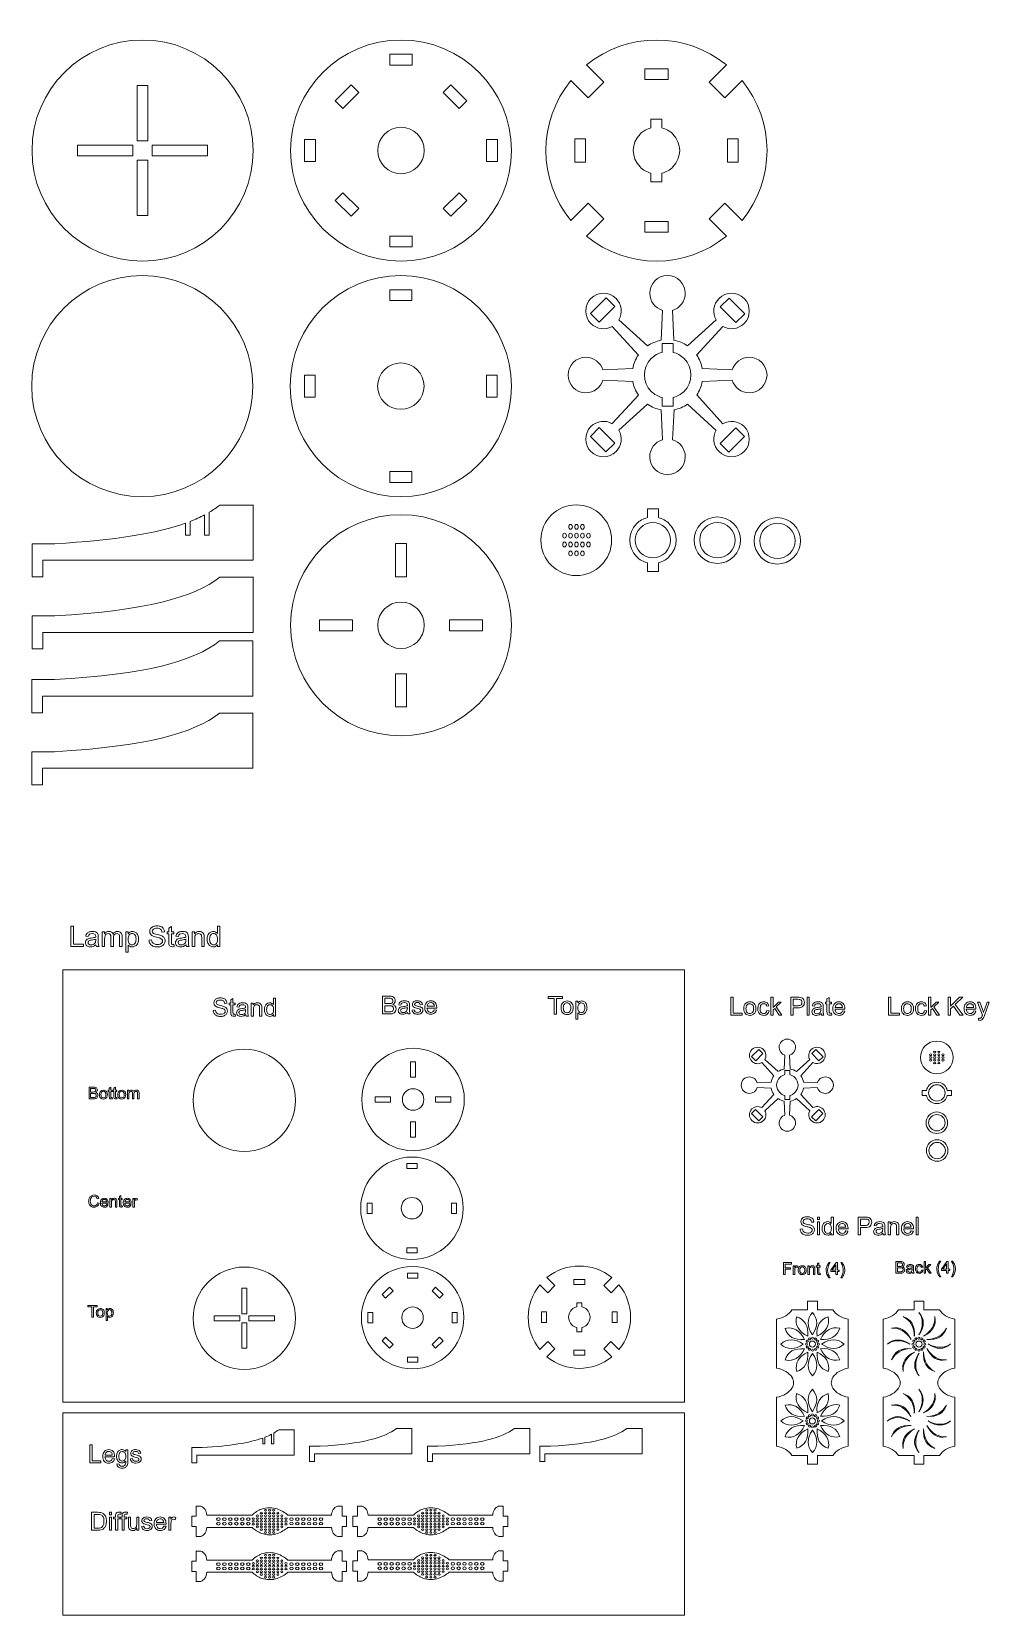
# Model space of a CAD drawing. Header units: millimetres. Extents: x -287 to 263, y -684 to 226.
import ezdxf

# ---------------------------------------------------------------- set-up
doc = ezdxf.new("R2010")
doc.units = ezdxf.units.MM
doc.header["$MEASUREMENT"] = 0
doc.layers.add('Layer 1', color=7, linetype='Continuous')

msp = doc.modelspace()

# ---------------------------------------------------------------- linework, layer by layer
at = {"layer": 'Layer 1', "color": 1, "lineweight": 9}
for points, knots in [([(-287.1339, 157.8095), (-287.1339, 192.8798), (-258.7041, 221.3095), (-223.6339, 221.3095), (-223.6339, 221.3095), (-188.5636, 221.3095), (-160.1339, 192.8797), (-160.1339, 157.8095), (-160.1339, 157.8095), (-160.1339, 122.7392), (-188.5637, 94.3095), (-223.6339, 94.3095), (-223.6339, 94.3095), (-258.7042, 94.3095), (-287.1339, 122.7393), (-287.1339, 157.8095)], [0, 0, 0, 0, 0.2, 0.2, 0.2, 0.2, 0.4, 0.4, 0.4, 0.4, 0.6, 0.6, 0.6, 0.6, 1, 1, 1, 1]), ([(-138.6702, 157.8095), (-138.6702, 192.8798), (-110.2404, 221.3095), (-75.1702, 221.3095), (-75.1702, 221.3095), (-40.0999, 221.3095), (-11.6702, 192.8797), (-11.6702, 157.8095), (-11.6702, 157.8095), (-11.6702, 122.7392), (-40.1, 94.3095), (-75.1702, 94.3095), (-75.1702, 94.3095), (-110.2405, 94.3095), (-138.6702, 122.7393), (-138.6702, 157.8095)], [0, 0, 0, 0, 0.2, 0.2, 0.2, 0.2, 0.4, 0.4, 0.4, 0.4, 0.6, 0.6, 0.6, 0.6, 1, 1, 1, 1]), ([(-81.5202, 213.1691), (-81.5202, 213.1691), (-68.8202, 213.1691), (-68.8202, 213.1691), (-68.8202, 213.1691), (-68.8202, 213.1691), (-68.8202, 206.9461), (-68.8202, 206.9461), (-68.8202, 206.9461), (-68.8202, 206.9461), (-81.5202, 206.9461), (-81.5202, 206.9461), (-81.5202, 206.9461), (-81.5202, 206.9461), (-81.5202, 213.1691), (-81.5202, 213.1691)], [0, 0, 0, 0, 0.2, 0.2, 0.2, 0.2, 0.4, 0.4, 0.4, 0.4, 0.6, 0.6, 0.6, 0.6, 1, 1, 1, 1]), ([(31.3814, 206.9821), (31.3814, 206.9821), (41.3191, 197.0444), (41.3191, 197.0444), (41.3191, 197.0444), (41.3191, 197.0444), (32.3388, 188.0642), (32.3388, 188.0642), (32.3388, 188.0642), (32.3388, 188.0642), (22.4011, 198.0018), (22.4011, 198.0018)], [0, 0, 0, 0, 0.25, 0.25, 0.25, 0.25, 0.5, 0.5, 0.5, 0.5, 1, 1, 1, 1]), ([(64.8427, 204.7871), (64.8427, 204.7871), (78.3047, 204.7871), (78.3047, 204.7871), (78.3047, 204.7871), (78.3047, 204.7871), (78.3047, 198.5641), (78.3047, 198.5641), (78.3047, 198.5641), (78.3047, 198.5641), (64.8427, 198.5641), (64.8427, 198.5641), (64.8427, 198.5641), (64.8427, 198.5641), (64.8427, 204.7871), (64.8427, 204.7871)], [0, 0, 0, 0, 0.2, 0.2, 0.2, 0.2, 0.4, 0.4, 0.4, 0.4, 0.6, 0.6, 0.6, 0.6, 1, 1, 1, 1]), ([(120.7468, 198.0023), (120.7468, 198.0023), (110.8672, 188.1226), (110.8672, 188.1226), (110.8672, 188.1226), (110.8672, 188.1226), (101.8869, 197.1029), (101.8869, 197.1029), (101.8869, 197.1029), (101.8869, 197.1029), (111.7666, 206.9825), (111.7666, 206.9825)], [0, 0, 0, 0, 0.25, 0.25, 0.25, 0.25, 0.5, 0.5, 0.5, 0.5, 1, 1, 1, 1]), ([(-226.7454, 163.3808), (-226.7454, 163.3808), (-220.5224, 163.3808), (-220.5224, 163.3808), (-220.5224, 163.3808), (-220.5224, 163.3808), (-220.5224, 195.1309), (-220.5224, 195.1309), (-220.5224, 195.1309), (-220.5224, 195.1309), (-226.7454, 195.1309), (-226.7454, 195.1309), (-226.7454, 195.1309), (-226.7454, 195.1309), (-226.7454, 163.3808), (-226.7454, 163.3808)], [0, 0, 0, 0, 0.2, 0.2, 0.2, 0.2, 0.4, 0.4, 0.4, 0.4, 0.6, 0.6, 0.6, 0.6, 1, 1, 1, 1]), ([(-112.9684, 186.4478), (-112.9684, 186.4478), (-103.8085, 195.6076), (-103.8085, 195.6076), (-103.8085, 195.6076), (-103.8085, 195.6076), (-99.4082, 191.2073), (-99.4082, 191.2073), (-99.4082, 191.2073), (-99.4082, 191.2073), (-108.5681, 182.0474), (-108.5681, 182.0474), (-108.5681, 182.0474), (-108.5681, 182.0474), (-112.9684, 186.4478), (-112.9684, 186.4478)], [0, 0, 0, 0, 0.2, 0.2, 0.2, 0.2, 0.4, 0.4, 0.4, 0.4, 0.6, 0.6, 0.6, 0.6, 1, 1, 1, 1]), ([(-46.532, 195.6076), (-46.532, 195.6076), (-37.3722, 186.4477), (-37.3722, 186.4477), (-37.3722, 186.4477), (-37.3722, 186.4477), (-41.7725, 182.0474), (-41.7725, 182.0474), (-41.7725, 182.0474), (-41.7725, 182.0474), (-50.9324, 191.2073), (-50.9324, 191.2073), (-50.9324, 191.2073), (-50.9324, 191.2073), (-46.532, 195.6076), (-46.532, 195.6076)], [0, 0, 0, 0, 0.2, 0.2, 0.2, 0.2, 0.4, 0.4, 0.4, 0.4, 0.6, 0.6, 0.6, 0.6, 1, 1, 1, 1]), ([(68.3988, 170.7556), (68.3988, 170.7556), (68.3988, 175.8351), (68.3988, 175.8351), (68.3988, 175.8351), (68.3988, 175.8351), (74.7488, 175.8351), (74.7488, 175.8351), (74.7488, 175.8351), (74.7488, 175.8351), (74.7488, 170.7551), (74.7488, 170.7551)], [0, 0, 0, 0, 0.25, 0.25, 0.25, 0.25, 0.5, 0.5, 0.5, 0.5, 1, 1, 1, 1]), ([(-130.5298, 151.4595), (-130.5298, 151.4595), (-130.5298, 164.1595), (-130.5298, 164.1595), (-130.5298, 164.1595), (-130.5298, 164.1595), (-124.3068, 164.1595), (-124.3068, 164.1595), (-124.3068, 164.1595), (-124.3068, 164.1595), (-124.3068, 151.4595), (-124.3068, 151.4595), (-124.3068, 151.4595), (-124.3068, 151.4595), (-130.5298, 151.4595), (-130.5298, 151.4595)], [0, 0, 0, 0, 0.2, 0.2, 0.2, 0.2, 0.4, 0.4, 0.4, 0.4, 0.6, 0.6, 0.6, 0.6, 1, 1, 1, 1]), ([(-88.5052, 157.8095), (-88.5052, 165.1743), (-82.5349, 171.1445), (-75.1702, 171.1445), (-75.1702, 171.1445), (-67.8054, 171.1445), (-61.8352, 165.1742), (-61.8352, 157.8095), (-61.8352, 157.8095), (-61.8352, 150.4447), (-67.8055, 144.4745), (-75.1702, 144.4745), (-75.1702, 144.4745), (-82.535, 144.4745), (-88.5052, 150.4448), (-88.5052, 157.8095)], [0, 0, 0, 0, 0.2, 0.2, 0.2, 0.2, 0.4, 0.4, 0.4, 0.4, 0.6, 0.6, 0.6, 0.6, 1, 1, 1, 1]), ([(-19.8106, 164.1595), (-19.8106, 164.1595), (-19.8106, 151.4595), (-19.8106, 151.4595), (-19.8106, 151.4595), (-19.8106, 151.4595), (-26.0336, 151.4595), (-26.0336, 151.4595), (-26.0336, 151.4595), (-26.0336, 151.4595), (-26.0336, 164.1595), (-26.0336, 164.1595), (-26.0336, 164.1595), (-26.0336, 164.1595), (-19.8106, 164.1595), (-19.8106, 164.1595)], [0, 0, 0, 0, 0.2, 0.2, 0.2, 0.2, 0.4, 0.4, 0.4, 0.4, 0.6, 0.6, 0.6, 0.6, 1, 1, 1, 1]), ([(24.5962, 151.0784), (24.5962, 151.0784), (24.5962, 164.5404), (24.5962, 164.5404), (24.5962, 164.5404), (24.5962, 164.5404), (30.8192, 164.5404), (30.8192, 164.5404), (30.8192, 164.5404), (30.8192, 164.5404), (30.8192, 151.0784), (30.8192, 151.0784), (30.8192, 151.0784), (30.8192, 151.0784), (24.5962, 151.0784), (24.5962, 151.0784)], [0, 0, 0, 0, 0.2, 0.2, 0.2, 0.2, 0.4, 0.4, 0.4, 0.4, 0.6, 0.6, 0.6, 0.6, 1, 1, 1, 1]), ([(68.4269, 144.8491), (66.1248, 145.4058), (63.9419, 146.5828), (62.1445, 148.3802), (62.1445, 148.3802), (56.9368, 153.5879), (56.9368, 162.0311), (62.1445, 167.2387), (62.1445, 167.2387), (63.9432, 169.0374), (66.1279, 170.2148), (68.4318, 170.771)], [0, 0, 0, 0, 0.25, 0.25, 0.25, 0.25, 0.5, 0.5, 0.5, 0.5, 1, 1, 1, 1]), ([(74.7346, 170.7664), (77.0316, 170.2084), (79.2093, 169.0325), (81.0031, 167.2387), (81.0031, 167.2387), (86.2106, 162.0312), (86.2107, 153.5879), (81.003, 148.3802), (81.003, 148.3802), (79.2037, 146.5808), (77.018, 145.4031), (74.713, 144.8472)], [0, 0, 0, 0, 0.25, 0.25, 0.25, 0.25, 0.5, 0.5, 0.5, 0.5, 1, 1, 1, 1]), ([(118.5514, 164.5406), (118.5514, 164.5406), (118.5514, 151.0786), (118.5514, 151.0786), (118.5514, 151.0786), (118.5514, 151.0786), (112.3284, 151.0786), (112.3284, 151.0786), (112.3284, 151.0786), (112.3284, 151.0786), (112.3284, 164.5406), (112.3284, 164.5406), (112.3284, 164.5406), (112.3284, 164.5406), (118.5514, 164.5406), (118.5514, 164.5406)], [0, 0, 0, 0, 0.2, 0.2, 0.2, 0.2, 0.4, 0.4, 0.4, 0.4, 0.6, 0.6, 0.6, 0.6, 1, 1, 1, 1]), ([(-229.2052, 154.698), (-229.2052, 154.698), (-229.2052, 160.921), (-229.2052, 160.921), (-229.2052, 160.921), (-229.2052, 160.921), (-260.9553, 160.921), (-260.9553, 160.921), (-260.9553, 160.921), (-260.9553, 160.921), (-260.9553, 154.698), (-260.9553, 154.698), (-260.9553, 154.698), (-260.9553, 154.698), (-229.2052, 154.698), (-229.2052, 154.698)], [0, 0, 0, 0, 0.2, 0.2, 0.2, 0.2, 0.4, 0.4, 0.4, 0.4, 0.6, 0.6, 0.6, 0.6, 1, 1, 1, 1]), ([(-218.0624, 160.921), (-218.0624, 160.921), (-218.0624, 154.698), (-218.0624, 154.698), (-218.0624, 154.698), (-218.0624, 154.698), (-186.3123, 154.698), (-186.3123, 154.698), (-186.3123, 154.698), (-186.3123, 154.698), (-186.3123, 160.921), (-186.3123, 160.921), (-186.3123, 160.921), (-186.3123, 160.921), (-218.0624, 160.921), (-218.0624, 160.921)], [0, 0, 0, 0, 0.2, 0.2, 0.2, 0.2, 0.4, 0.4, 0.4, 0.4, 0.6, 0.6, 0.6, 0.6, 1, 1, 1, 1]), ([(-220.5224, 152.238), (-220.5224, 152.238), (-226.7454, 152.238), (-226.7454, 152.238), (-226.7454, 152.238), (-226.7454, 152.238), (-226.7454, 120.4879), (-226.7454, 120.4879), (-226.7454, 120.4879), (-226.7454, 120.4879), (-220.5224, 120.4879), (-220.5224, 120.4879), (-220.5224, 120.4879), (-220.5224, 120.4879), (-220.5224, 152.238), (-220.5224, 152.238)], [0, 0, 0, 0, 0.2, 0.2, 0.2, 0.2, 0.4, 0.4, 0.4, 0.4, 0.6, 0.6, 0.6, 0.6, 1, 1, 1, 1]), ([(74.7488, 144.8646), (74.7488, 144.8646), (74.7488, 139.7851), (74.7488, 139.7851), (74.7488, 139.7851), (74.7488, 139.7851), (68.3988, 139.7851), (68.3988, 139.7851), (68.3988, 139.7851), (68.3988, 139.7851), (68.3988, 144.8651), (68.3988, 144.8651)], [0, 0, 0, 0, 0.25, 0.25, 0.25, 0.25, 0.5, 0.5, 0.5, 0.5, 1, 1, 1, 1]), ([(-103.8086, 120.0114), (-103.8086, 120.0114), (-112.9684, 129.1713), (-112.9684, 129.1713), (-112.9684, 129.1713), (-112.9684, 129.1713), (-108.5681, 133.5716), (-108.5681, 133.5716), (-108.5681, 133.5716), (-108.5681, 133.5716), (-99.4082, 124.4117), (-99.4082, 124.4117), (-99.4082, 124.4117), (-99.4082, 124.4117), (-103.8086, 120.0114), (-103.8086, 120.0114)], [0, 0, 0, 0, 0.2, 0.2, 0.2, 0.2, 0.4, 0.4, 0.4, 0.4, 0.6, 0.6, 0.6, 0.6, 1, 1, 1, 1]), ([(-37.3722, 129.1712), (-37.3722, 129.1712), (-46.5321, 120.0114), (-46.5321, 120.0114), (-46.5321, 120.0114), (-46.5321, 120.0114), (-50.9324, 124.4117), (-50.9324, 124.4117), (-50.9324, 124.4117), (-50.9324, 124.4117), (-41.7725, 133.5716), (-41.7725, 133.5716), (-41.7725, 133.5716), (-41.7725, 133.5716), (-37.3722, 129.1712), (-37.3722, 129.1712)], [0, 0, 0, 0, 0.2, 0.2, 0.2, 0.2, 0.4, 0.4, 0.4, 0.4, 0.6, 0.6, 0.6, 0.6, 1, 1, 1, 1]), ([(22.4234, 117.6394), (22.4234, 117.6394), (32.3388, 127.5548), (32.3388, 127.5548), (32.3388, 127.5548), (32.3388, 127.5548), (41.3191, 118.5745), (41.3191, 118.5745), (41.3191, 118.5745), (41.3191, 118.5745), (31.4037, 108.6591), (31.4037, 108.6591)], [0, 0, 0, 0, 0.25, 0.25, 0.25, 0.25, 0.5, 0.5, 0.5, 0.5, 1, 1, 1, 1]), ([(111.7379, 108.6651), (111.7379, 108.6651), (101.8285, 118.5745), (101.8285, 118.5745), (101.8285, 118.5745), (101.8285, 118.5745), (110.8087, 127.5548), (110.8087, 127.5548), (110.8087, 127.5548), (110.8087, 127.5548), (120.7434, 117.6201), (120.7434, 117.6201)], [0, 0, 0, 0, 0.25, 0.25, 0.25, 0.25, 0.5, 0.5, 0.5, 0.5, 1, 1, 1, 1]), ([(78.3049, 110.8319), (78.3049, 110.8319), (64.8429, 110.8319), (64.8429, 110.8319), (64.8429, 110.8319), (64.8429, 110.8319), (64.8429, 117.0549), (64.8429, 117.0549), (64.8429, 117.0549), (64.8429, 117.0549), (78.3049, 117.0549), (78.3049, 117.0549), (78.3049, 117.0549), (78.3049, 117.0549), (78.3049, 110.8319), (78.3049, 110.8319)], [0, 0, 0, 0, 0.2, 0.2, 0.2, 0.2, 0.4, 0.4, 0.4, 0.4, 0.6, 0.6, 0.6, 0.6, 1, 1, 1, 1]), ([(-68.8202, 102.4499), (-68.8202, 102.4499), (-81.5202, 102.4499), (-81.5202, 102.4499), (-81.5202, 102.4499), (-81.5202, 102.4499), (-81.5202, 108.6729), (-81.5202, 108.6729), (-81.5202, 108.6729), (-81.5202, 108.6729), (-68.8202, 108.6729), (-68.8202, 108.6729), (-68.8202, 108.6729), (-68.8202, 108.6729), (-68.8202, 102.4499), (-68.8202, 102.4499)], [0, 0, 0, 0, 0.2, 0.2, 0.2, 0.2, 0.4, 0.4, 0.4, 0.4, 0.6, 0.6, 0.6, 0.6, 1, 1, 1, 1]), ([(-287.2874, 22.4776), (-287.2874, 57.5479), (-258.8576, 85.9776), (-223.7874, 85.9776), (-223.7874, 85.9776), (-188.7171, 85.9776), (-160.2874, 57.5478), (-160.2874, 22.4776), (-160.2874, 22.4776), (-160.2874, -12.5927), (-188.7172, -41.0224), (-223.7874, -41.0224), (-223.7874, -41.0224), (-258.8577, -41.0224), (-287.2874, -12.5926), (-287.2874, 22.4776)], [0, 0, 0, 0, 0.2, 0.2, 0.2, 0.2, 0.4, 0.4, 0.4, 0.4, 0.6, 0.6, 0.6, 0.6, 1, 1, 1, 1]), ([(-138.7844, 22.4776), (-138.7844, 57.5479), (-110.3546, 85.9776), (-75.2844, 85.9776), (-75.2844, 85.9776), (-40.2141, 85.9776), (-11.7844, 57.5478), (-11.7844, 22.4776), (-11.7844, 22.4776), (-11.7844, -12.5927), (-40.2142, -41.0224), (-75.2844, -41.0224), (-75.2844, -41.0224), (-110.3547, -41.0224), (-138.7844, -12.5926), (-138.7844, 22.4776)], [0, 0, 0, 0, 0.2, 0.2, 0.2, 0.2, 0.4, 0.4, 0.4, 0.4, 0.6, 0.6, 0.6, 0.6, 1, 1, 1, 1]), ([(80.6069, 65.9374), (84.9375, 67.1153), (88.1222, 71.0753), (88.1222, 75.7792), (88.1222, 75.7792), (88.1222, 81.4116), (83.5562, 85.9776), (77.9237, 85.9776), (77.9237, 85.9776), (72.2913, 85.9776), (67.7253, 81.4116), (67.7253, 75.7791), (67.7253, 75.7791), (67.7253, 71.1489), (70.8112, 67.2394), (75.0383, 65.9947)], [0, 0, 0, 0, 0.2, 0.2, 0.2, 0.2, 0.4, 0.4, 0.4, 0.4, 0.6, 0.6, 0.6, 0.6, 1, 1, 1, 1]), ([(-81.6344, 77.8372), (-81.6344, 77.8372), (-68.9344, 77.8372), (-68.9344, 77.8372), (-68.9344, 77.8372), (-68.9344, 77.8372), (-68.9344, 71.6142), (-68.9344, 71.6142), (-68.9344, 71.6142), (-68.9344, 71.6142), (-81.6344, 71.6142), (-81.6344, 71.6142), (-81.6344, 71.6142), (-81.6344, 71.6142), (-81.6344, 77.8372), (-81.6344, 77.8372)], [0, 0, 0, 0, 0.2, 0.2, 0.2, 0.2, 0.4, 0.4, 0.4, 0.4, 0.6, 0.6, 0.6, 0.6, 1, 1, 1, 1]), ([(49.9883, 60.5575), (52.2176, 64.4526), (51.6693, 69.5046), (48.3432, 72.8308), (48.3432, 72.8308), (44.3605, 76.8135), (37.9032, 76.8135), (33.9205, 72.8308), (33.9205, 72.8308), (29.9378, 68.848), (29.9378, 62.3907), (33.9205, 58.408), (33.9205, 58.408), (37.2517, 55.0768), (42.3141, 54.532), (46.2116, 56.7732)], [0, 0, 0, 0, 0.2, 0.2, 0.2, 0.2, 0.4, 0.4, 0.4, 0.4, 0.6, 0.6, 0.6, 0.6, 1, 1, 1, 1]), ([(38.7521, 59.1453), (38.7521, 59.1453), (33.7231, 64.1743), (33.7231, 64.1743), (33.7231, 64.1743), (33.7231, 64.1743), (42.7034, 73.1545), (42.7034, 73.1545), (42.7034, 73.1545), (42.7034, 73.1545), (47.7323, 68.1256), (47.7323, 68.1256), (47.7323, 68.1256), (47.7323, 68.1256), (38.7521, 59.1453), (38.7521, 59.1453)], [0, 0, 0, 0, 0.2, 0.2, 0.2, 0.2, 0.4, 0.4, 0.4, 0.4, 0.6, 0.6, 0.6, 0.6, 1, 1, 1, 1]), ([(109.6538, 56.763), (113.5489, 54.5337), (118.6009, 55.082), (121.9271, 58.4081), (121.9271, 58.4081), (125.9098, 62.3908), (125.9098, 68.8481), (121.9271, 72.8308), (121.9271, 72.8308), (117.9443, 76.8135), (111.487, 76.8135), (107.5043, 72.8308), (107.5043, 72.8308), (104.1731, 69.4996), (103.6283, 64.4372), (105.8695, 60.5397)], [0, 0, 0, 0, 0.2, 0.2, 0.2, 0.2, 0.4, 0.4, 0.4, 0.4, 0.6, 0.6, 0.6, 0.6, 1, 1, 1, 1]), ([(108.2416, 67.9992), (108.2416, 67.9992), (113.2706, 73.0282), (113.2706, 73.0282), (113.2706, 73.0282), (113.2706, 73.0282), (122.2508, 64.0479), (122.2508, 64.0479), (122.2508, 64.0479), (122.2508, 64.0479), (117.2219, 59.019), (117.2219, 59.019), (117.2219, 59.019), (117.2219, 59.019), (108.2416, 67.9992), (108.2416, 67.9992)], [0, 0, 0, 0, 0.2, 0.2, 0.2, 0.2, 0.4, 0.4, 0.4, 0.4, 0.6, 0.6, 0.6, 0.6, 1, 1, 1, 1]), ([(74.812, 41.836), (74.812, 41.836), (74.812, 46.9155), (74.812, 46.9155), (74.812, 46.9155), (74.812, 46.9155), (81.162, 46.9155), (81.162, 46.9155), (81.162, 46.9155), (81.162, 46.9155), (81.162, 41.8355), (81.162, 41.8355)], [0, 0, 0, 0, 0.25, 0.25, 0.25, 0.25, 0.5, 0.5, 0.5, 0.5, 1, 1, 1, 1]), ([(40.7482, 31.7412), (39.4945, 35.9538), (35.5921, 39.0259), (30.9721, 39.0259), (30.9721, 39.0259), (25.3397, 39.0259), (20.7737, 34.4599), (20.7737, 28.8274), (20.7737, 28.8274), (20.7737, 23.195), (25.3397, 18.629), (30.9722, 18.629), (30.9722, 18.629), (35.5962, 18.629), (39.5015, 21.7067), (40.7516, 25.9251)], [0, 0, 0, 0, 0.2, 0.2, 0.2, 0.2, 0.4, 0.4, 0.4, 0.4, 0.6, 0.6, 0.6, 0.6, 1, 1, 1, 1]), ([(74.8443, 15.9293), (72.5407, 16.4854), (70.3561, 17.6629), (68.5577, 19.4614), (68.5577, 19.4614), (63.3501, 24.669), (63.3501, 33.1123), (68.5577, 38.3199), (68.5577, 38.3199), (70.355, 40.1172), (72.5377, 41.2942), (74.8397, 41.8509)], [0, 0, 0, 0, 0.25, 0.25, 0.25, 0.25, 0.5, 0.5, 0.5, 0.5, 1, 1, 1, 1]), ([(81.1329, 41.8512), (83.4354, 41.2947), (85.6186, 40.1176), (87.4163, 38.3199), (87.4163, 38.3199), (92.6238, 33.1124), (92.6239, 24.6691), (87.4163, 19.4614), (87.4163, 19.4614), (85.617, 17.6621), (83.4314, 16.4845), (81.1266, 15.9286)], [0, 0, 0, 0, 0.25, 0.25, 0.25, 0.25, 0.5, 0.5, 0.5, 0.5, 1, 1, 1, 1]), ([(115.1023, 25.9041), (116.3591, 21.6965), (120.2591, 18.6291), (124.8755, 18.6291), (124.8755, 18.6291), (130.5079, 18.6291), (135.0739, 23.1951), (135.0739, 28.8276), (135.0739, 28.8276), (135.0739, 34.46), (130.5079, 39.026), (124.8754, 39.026), (124.8754, 39.026), (120.2525, 39.026), (116.3479, 35.9499), (115.0969, 31.733)], [0, 0, 0, 0, 0.2, 0.2, 0.2, 0.2, 0.4, 0.4, 0.4, 0.4, 0.6, 0.6, 0.6, 0.6, 1, 1, 1, 1]), ([(-130.644, 16.1276), (-130.644, 16.1276), (-130.644, 28.8276), (-130.644, 28.8276), (-130.644, 28.8276), (-130.644, 28.8276), (-124.421, 28.8276), (-124.421, 28.8276), (-124.421, 28.8276), (-124.421, 28.8276), (-124.421, 16.1276), (-124.421, 16.1276), (-124.421, 16.1276), (-124.421, 16.1276), (-130.644, 16.1276), (-130.644, 16.1276)], [0, 0, 0, 0, 0.2, 0.2, 0.2, 0.2, 0.4, 0.4, 0.4, 0.4, 0.6, 0.6, 0.6, 0.6, 1, 1, 1, 1]), ([(-88.6194, 22.4776), (-88.6194, 29.8424), (-82.6491, 35.8126), (-75.2844, 35.8126), (-75.2844, 35.8126), (-67.9196, 35.8126), (-61.9494, 29.8423), (-61.9494, 22.4776), (-61.9494, 22.4776), (-61.9494, 15.1128), (-67.9197, 9.1426), (-75.2844, 9.1426), (-75.2844, 9.1426), (-82.6492, 9.1426), (-88.6194, 15.1129), (-88.6194, 22.4776)], [0, 0, 0, 0, 0.2, 0.2, 0.2, 0.2, 0.4, 0.4, 0.4, 0.4, 0.6, 0.6, 0.6, 0.6, 1, 1, 1, 1]), ([(-19.9248, 28.8276), (-19.9248, 28.8276), (-19.9248, 16.1276), (-19.9248, 16.1276), (-19.9248, 16.1276), (-19.9248, 16.1276), (-26.1478, 16.1276), (-26.1478, 16.1276), (-26.1478, 16.1276), (-26.1478, 16.1276), (-26.1478, 28.8276), (-26.1478, 28.8276), (-26.1478, 28.8276), (-26.1478, 28.8276), (-19.9248, 28.8276), (-19.9248, 28.8276)], [0, 0, 0, 0, 0.2, 0.2, 0.2, 0.2, 0.4, 0.4, 0.4, 0.4, 0.6, 0.6, 0.6, 0.6, 1, 1, 1, 1]), ([(81.162, 15.945), (81.162, 15.945), (81.162, 10.8655), (81.162, 10.8655), (81.162, 10.8655), (81.162, 10.8655), (74.812, 10.8655), (74.812, 10.8655), (74.812, 10.8655), (74.812, 10.8655), (74.812, 15.9455), (74.812, 15.9455)], [0, 0, 0, 0, 0.25, 0.25, 0.25, 0.25, 0.5, 0.5, 0.5, 0.5, 1, 1, 1, 1]), ([(46.1938, 0.892), (42.2987, 3.1213), (37.2467, 2.573), (33.9205, -0.7531), (33.9205, -0.7531), (29.9378, -4.7358), (29.9378, -11.1931), (33.9205, -15.1758), (33.9205, -15.1758), (37.9033, -19.1585), (44.3606, -19.1585), (48.3433, -15.1758), (48.3433, -15.1758), (51.6745, -11.8446), (52.2193, -6.7822), (49.9781, -2.8847)], [0, 0, 0, 0, 0.2, 0.2, 0.2, 0.2, 0.4, 0.4, 0.4, 0.4, 0.6, 0.6, 0.6, 0.6, 1, 1, 1, 1]), ([(105.8593, -2.9025), (103.63, -6.7976), (104.1783, -11.8496), (107.5044, -15.1758), (107.5044, -15.1758), (111.4871, -19.1585), (117.9444, -19.1585), (121.9271, -15.1758), (121.9271, -15.1758), (125.9098, -11.193), (125.9098, -4.7357), (121.9271, -0.753), (121.9271, -0.753), (118.5959, 2.5782), (113.5335, 3.123), (109.636, 0.8818)], [0, 0, 0, 0, 0.2, 0.2, 0.2, 0.2, 0.4, 0.4, 0.4, 0.4, 0.6, 0.6, 0.6, 0.6, 1, 1, 1, 1]), ([(47.606, -10.3442), (47.606, -10.3442), (42.577, -15.3732), (42.577, -15.3732), (42.577, -15.3732), (42.577, -15.3732), (33.5968, -6.3929), (33.5968, -6.3929), (33.5968, -6.3929), (33.5968, -6.3929), (38.6257, -1.364), (38.6257, -1.364), (38.6257, -1.364), (38.6257, -1.364), (47.606, -10.3442), (47.606, -10.3442)], [0, 0, 0, 0, 0.2, 0.2, 0.2, 0.2, 0.4, 0.4, 0.4, 0.4, 0.6, 0.6, 0.6, 0.6, 1, 1, 1, 1]), ([(74.996, -8.3523), (70.6926, -9.6394), (67.7254, -13.6116), (67.7254, -18.1242), (67.7254, -18.1242), (67.7254, -23.7566), (72.2914, -28.3226), (77.9239, -28.3226), (77.9239, -28.3226), (83.5563, -28.3226), (88.1223, -23.7566), (88.1223, -18.1241), (88.1223, -18.1241), (88.1223, -13.5048), (85.0511, -9.6028), (80.8393, -8.3486)], [0, 0, 0, 0, 0.2, 0.2, 0.2, 0.2, 0.4, 0.4, 0.4, 0.4, 0.6, 0.6, 0.6, 0.6, 1, 1, 1, 1]), ([(117.0955, -1.4903), (117.0955, -1.4903), (122.1245, -6.5193), (122.1245, -6.5193), (122.1245, -6.5193), (122.1245, -6.5193), (113.1442, -15.4995), (113.1442, -15.4995), (113.1442, -15.4995), (113.1442, -15.4995), (108.1153, -10.4706), (108.1153, -10.4706), (108.1153, -10.4706), (108.1153, -10.4706), (117.0955, -1.4903), (117.0955, -1.4903)], [0, 0, 0, 0, 0.2, 0.2, 0.2, 0.2, 0.4, 0.4, 0.4, 0.4, 0.6, 0.6, 0.6, 0.6, 1, 1, 1, 1]), ([(-68.9344, -32.882), (-68.9344, -32.882), (-81.6344, -32.882), (-81.6344, -32.882), (-81.6344, -32.882), (-81.6344, -32.882), (-81.6344, -26.659), (-81.6344, -26.659), (-81.6344, -26.659), (-81.6344, -26.659), (-68.9344, -26.659), (-68.9344, -26.659), (-68.9344, -26.659), (-68.9344, -26.659), (-68.9344, -32.882), (-68.9344, -32.882)], [0, 0, 0, 0, 0.2, 0.2, 0.2, 0.2, 0.4, 0.4, 0.4, 0.4, 0.6, 0.6, 0.6, 0.6, 1, 1, 1, 1]), ([(-138.6702, -114.9306), (-138.6702, -79.8603), (-110.2404, -51.4306), (-75.1702, -51.4306), (-75.1702, -51.4306), (-40.0999, -51.4306), (-11.6702, -79.8604), (-11.6702, -114.9306), (-11.6702, -114.9306), (-11.6702, -150.0009), (-40.1, -178.4306), (-75.1702, -178.4306), (-75.1702, -178.4306), (-110.2405, -178.4306), (-138.6702, -150.0008), (-138.6702, -114.9306)], [0, 0, 0, 0, 0.2, 0.2, 0.2, 0.2, 0.4, 0.4, 0.4, 0.4, 0.6, 0.6, 0.6, 0.6, 1, 1, 1, 1]), ([(25.4966, -45.7291), (36.719, -45.7291), (45.8166, -54.8267), (45.8166, -66.0491), (45.8166, -66.0491), (45.8166, -77.2715), (36.719, -86.3691), (25.4966, -86.3691), (25.4966, -86.3691), (14.2742, -86.3691), (5.1766, -77.2715), (5.1766, -66.0491), (5.1766, -66.0491), (5.1766, -54.8267), (14.2742, -45.7291), (25.4966, -45.7291)], [0, 0, 0, 0, 0.2, 0.2, 0.2, 0.2, 0.4, 0.4, 0.4, 0.4, 0.6, 0.6, 0.6, 0.6, 1, 1, 1, 1]), ([(66.3711, -79.0089), (64.07, -78.4521), (61.8879, -77.2751), (60.0913, -75.4784), (60.0913, -75.4784), (54.8837, -70.2708), (54.8837, -61.8275), (60.0913, -56.6199), (60.0913, -56.6199), (61.8892, -54.822), (64.0727, -53.6448), (66.3755, -53.0883)], [0, 0, 0, 0, 0.25, 0.25, 0.25, 0.25, 0.5, 0.5, 0.5, 0.5, 1, 1, 1, 1]), ([(66.3456, -53.1036), (66.3456, -53.1036), (66.3456, -48.0241), (66.3456, -48.0241), (66.3456, -48.0241), (66.3456, -48.0241), (72.6956, -48.0241), (72.6956, -48.0241), (72.6956, -48.0241), (72.6956, -48.0241), (72.6956, -53.1041), (72.6956, -53.1041)], [0, 0, 0, 0, 0.25, 0.25, 0.25, 0.25, 0.5, 0.5, 0.5, 0.5, 1, 1, 1, 1]), ([(72.6632, -53.0877), (74.9669, -53.6439), (77.1514, -54.8214), (78.9499, -56.6199), (78.9499, -56.6199), (84.1574, -61.8274), (84.1575, -70.2707), (78.9499, -75.4784), (78.9499, -75.4784), (77.1519, -77.2764), (74.9681, -78.4536), (72.6652, -79.01)], [0, 0, 0, 0, 0.25, 0.25, 0.25, 0.25, 0.5, 0.5, 0.5, 0.5, 1, 1, 1, 1]), ([(97.1303, -56.6199), (102.338, -51.4122), (110.7812, -51.4122), (115.9889, -56.6199), (115.9889, -56.6199), (121.1965, -61.8275), (121.1965, -70.2707), (115.9889, -75.4784), (115.9889, -75.4784), (110.7812, -80.6861), (102.338, -80.6861), (97.1303, -75.4784), (97.1303, -75.4784), (91.9227, -70.2707), (91.9227, -61.8275), (97.1303, -56.6199)], [0, 0, 0, 0, 0.2, 0.2, 0.2, 0.2, 0.4, 0.4, 0.4, 0.4, 0.6, 0.6, 0.6, 0.6, 1, 1, 1, 1]), ([(131.616, -57.0093), (136.8237, -51.8016), (145.2669, -51.8016), (150.4746, -57.0093), (150.4746, -57.0093), (155.6822, -62.2169), (155.6822, -70.6601), (150.4746, -75.8678), (150.4746, -75.8678), (145.2669, -81.0755), (136.8237, -81.0755), (131.616, -75.8678), (131.616, -75.8678), (126.4084, -70.6601), (126.4084, -62.2169), (131.616, -57.0093)], [0, 0, 0, 0, 0.2, 0.2, 0.2, 0.2, 0.4, 0.4, 0.4, 0.4, 0.6, 0.6, 0.6, 0.6, 1, 1, 1, 1]), ([(18.7798, -64.8145), (18.2038, -64.8145), (17.7369, -64.2033), (17.7369, -63.4493), (17.7369, -63.4493), (17.7369, -62.6953), (18.2038, -62.0841), (18.7798, -62.0841), (18.7798, -62.0841), (19.3558, -62.0841), (19.8228, -62.6953), (19.8228, -63.4493), (19.8228, -63.4493), (19.8228, -64.2033), (19.3558, -64.8145), (18.7798, -64.8145)], [0, 0, 0, 0, 0.2, 0.2, 0.2, 0.2, 0.4, 0.4, 0.4, 0.4, 0.6, 0.6, 0.6, 0.6, 1, 1, 1, 1]), ([(22.2088, -59.7345), (21.6328, -59.7345), (21.1659, -59.1233), (21.1659, -58.3693), (21.1659, -58.3693), (21.1659, -57.6153), (21.6328, -57.0041), (22.2088, -57.0041), (22.2088, -57.0041), (22.7848, -57.0041), (23.2517, -57.6153), (23.2517, -58.3693), (23.2517, -58.3693), (23.2517, -59.1233), (22.7848, -59.7345), (22.2088, -59.7345)], [0, 0, 0, 0, 0.2, 0.2, 0.2, 0.2, 0.4, 0.4, 0.4, 0.4, 0.6, 0.6, 0.6, 0.6, 1, 1, 1, 1]), ([(22.2088, -64.8145), (21.6328, -64.8145), (21.1659, -64.2033), (21.1659, -63.4493), (21.1659, -63.4493), (21.1659, -62.6953), (21.6328, -62.0841), (22.2088, -62.0841), (22.2088, -62.0841), (22.7848, -62.0841), (23.2517, -62.6953), (23.2517, -63.4493), (23.2517, -63.4493), (23.2517, -64.2033), (22.7848, -64.8145), (22.2088, -64.8145)], [0, 0, 0, 0, 0.2, 0.2, 0.2, 0.2, 0.4, 0.4, 0.4, 0.4, 0.6, 0.6, 0.6, 0.6, 1, 1, 1, 1]), ([(25.6378, -59.7345), (25.0618, -59.7345), (24.5949, -59.1233), (24.5949, -58.3693), (24.5949, -58.3693), (24.5949, -57.6153), (25.0618, -57.0041), (25.6378, -57.0041), (25.6378, -57.0041), (26.2138, -57.0041), (26.6807, -57.6153), (26.6807, -58.3693), (26.6807, -58.3693), (26.6807, -59.1233), (26.2138, -59.7345), (25.6378, -59.7345)], [0, 0, 0, 0, 0.2, 0.2, 0.2, 0.2, 0.4, 0.4, 0.4, 0.4, 0.6, 0.6, 0.6, 0.6, 1, 1, 1, 1]), ([(25.6378, -64.8145), (25.0618, -64.8145), (24.5949, -64.2033), (24.5949, -63.4493), (24.5949, -63.4493), (24.5949, -62.6953), (25.0618, -62.0841), (25.6378, -62.0841), (25.6378, -62.0841), (26.2138, -62.0841), (26.6807, -62.6953), (26.6807, -63.4493), (26.6807, -63.4493), (26.6807, -64.2033), (26.2138, -64.8145), (25.6378, -64.8145)], [0, 0, 0, 0, 0.2, 0.2, 0.2, 0.2, 0.4, 0.4, 0.4, 0.4, 0.6, 0.6, 0.6, 0.6, 1, 1, 1, 1]), ([(29.0668, -59.7345), (28.4908, -59.7345), (28.0239, -59.1233), (28.0239, -58.3693), (28.0239, -58.3693), (28.0239, -57.6153), (28.4908, -57.0041), (29.0668, -57.0041), (29.0668, -57.0041), (29.6428, -57.0041), (30.1097, -57.6153), (30.1097, -58.3693), (30.1097, -58.3693), (30.1097, -59.1233), (29.6428, -59.7345), (29.0668, -59.7345)], [0, 0, 0, 0, 0.2, 0.2, 0.2, 0.2, 0.4, 0.4, 0.4, 0.4, 0.6, 0.6, 0.6, 0.6, 1, 1, 1, 1]), ([(29.0668, -64.8145), (28.4908, -64.8145), (28.0239, -64.2033), (28.0239, -63.4493), (28.0239, -63.4493), (28.0239, -62.6953), (28.4908, -62.0841), (29.0668, -62.0841), (29.0668, -62.0841), (29.6428, -62.0841), (30.1097, -62.6953), (30.1097, -63.4493), (30.1097, -63.4493), (30.1097, -64.2033), (29.6428, -64.8145), (29.0668, -64.8145)], [0, 0, 0, 0, 0.2, 0.2, 0.2, 0.2, 0.4, 0.4, 0.4, 0.4, 0.6, 0.6, 0.6, 0.6, 1, 1, 1, 1]), ([(32.4958, -64.8145), (31.9198, -64.8145), (31.4529, -64.2033), (31.4529, -63.4493), (31.4529, -63.4493), (31.4529, -62.6953), (31.9198, -62.0841), (32.4958, -62.0841), (32.4958, -62.0841), (33.0718, -62.0841), (33.5387, -62.6953), (33.5387, -63.4493), (33.5387, -63.4493), (33.5387, -64.2033), (33.0718, -64.8145), (32.4958, -64.8145)], [0, 0, 0, 0, 0.2, 0.2, 0.2, 0.2, 0.4, 0.4, 0.4, 0.4, 0.6, 0.6, 0.6, 0.6, 1, 1, 1, 1]), ([(62.3364, -58.8649), (66.3041, -54.8972), (72.7371, -54.8972), (76.7048, -58.8649), (76.7048, -58.8649), (80.6726, -62.8327), (80.6726, -69.2656), (76.7048, -73.2333), (76.7048, -73.2333), (72.7371, -77.201), (66.3041, -77.201), (62.3364, -73.2333), (62.3364, -73.2333), (58.3687, -69.2656), (58.3687, -62.8327), (62.3364, -58.8649)], [0, 0, 0, 0, 0.2, 0.2, 0.2, 0.2, 0.4, 0.4, 0.4, 0.4, 0.6, 0.6, 0.6, 0.6, 1, 1, 1, 1]), ([(99.3754, -58.8649), (103.3431, -54.8972), (109.7761, -54.8972), (113.7438, -58.8649), (113.7438, -58.8649), (117.7116, -62.8327), (117.7116, -69.2656), (113.7438, -73.2333), (113.7438, -73.2333), (109.7761, -77.201), (103.3431, -77.201), (99.3754, -73.2333), (99.3754, -73.2333), (95.4077, -69.2656), (95.4077, -62.8327), (99.3754, -58.8649)], [0, 0, 0, 0, 0.2, 0.2, 0.2, 0.2, 0.4, 0.4, 0.4, 0.4, 0.6, 0.6, 0.6, 0.6, 1, 1, 1, 1]), ([(133.8611, -59.2543), (137.8288, -55.2866), (144.2618, -55.2866), (148.2295, -59.2543), (148.2295, -59.2543), (152.1973, -63.2221), (152.1973, -69.655), (148.2295, -73.6227), (148.2295, -73.6227), (144.2618, -77.5904), (137.8288, -77.5904), (133.8611, -73.6227), (133.8611, -73.6227), (129.8934, -69.655), (129.8934, -63.2221), (133.8611, -59.2543)], [0, 0, 0, 0, 0.2, 0.2, 0.2, 0.2, 0.4, 0.4, 0.4, 0.4, 0.6, 0.6, 0.6, 0.6, 1, 1, 1, 1]), ([(-280.9017, -77.5205), (-280.9017, -77.5205), (-280.9017, -87.1311), (-280.9017, -87.1311), (-280.9017, -87.1311), (-280.9017, -87.1311), (-287.1247, -87.1311), (-287.1247, -87.1311), (-287.1247, -87.1311), (-287.1247, -87.1311), (-287.1247, -68.0811), (-287.1247, -68.0811)], [0, 0, 0, 0, 0.25, 0.25, 0.25, 0.25, 0.5, 0.5, 0.5, 0.5, 1, 1, 1, 1]), ([(-78.2817, -87.0706), (-78.2817, -87.0706), (-72.0587, -87.0706), (-72.0587, -87.0706), (-72.0587, -87.0706), (-72.0587, -87.0706), (-72.0587, -68.0208), (-72.0587, -68.0208), (-72.0587, -68.0208), (-72.0587, -68.0208), (-78.2817, -68.0208), (-78.2817, -68.0208), (-78.2817, -68.0208), (-78.2817, -68.0208), (-78.2817, -87.0706), (-78.2817, -87.0706)], [0, 0, 0, 0, 0.2, 0.2, 0.2, 0.2, 0.4, 0.4, 0.4, 0.4, 0.6, 0.6, 0.6, 0.6, 1, 1, 1, 1]), ([(18.7798, -69.8945), (18.2038, -69.8945), (17.7369, -69.2833), (17.7369, -68.5293), (17.7369, -68.5293), (17.7369, -67.7753), (18.2038, -67.1641), (18.7798, -67.1641), (18.7798, -67.1641), (19.3558, -67.1641), (19.8228, -67.7753), (19.8228, -68.5293), (19.8228, -68.5293), (19.8228, -69.2833), (19.3558, -69.8945), (18.7798, -69.8945)], [0, 0, 0, 0, 0.2, 0.2, 0.2, 0.2, 0.4, 0.4, 0.4, 0.4, 0.6, 0.6, 0.6, 0.6, 1, 1, 1, 1]), ([(22.2088, -69.8945), (21.6328, -69.8945), (21.1659, -69.2833), (21.1659, -68.5293), (21.1659, -68.5293), (21.1659, -67.7753), (21.6328, -67.1641), (22.2088, -67.1641), (22.2088, -67.1641), (22.7848, -67.1641), (23.2517, -67.7753), (23.2517, -68.5293), (23.2517, -68.5293), (23.2517, -69.2833), (22.7848, -69.8945), (22.2088, -69.8945)], [0, 0, 0, 0, 0.2, 0.2, 0.2, 0.2, 0.4, 0.4, 0.4, 0.4, 0.6, 0.6, 0.6, 0.6, 1, 1, 1, 1]), ([(22.2088, -74.9745), (21.6328, -74.9745), (21.1659, -74.3633), (21.1659, -73.6093), (21.1659, -73.6093), (21.1659, -72.8553), (21.6328, -72.2441), (22.2088, -72.2441), (22.2088, -72.2441), (22.7848, -72.2441), (23.2517, -72.8553), (23.2517, -73.6093), (23.2517, -73.6093), (23.2517, -74.3633), (22.7848, -74.9745), (22.2088, -74.9745)], [0, 0, 0, 0, 0.2, 0.2, 0.2, 0.2, 0.4, 0.4, 0.4, 0.4, 0.6, 0.6, 0.6, 0.6, 1, 1, 1, 1]), ([(25.6378, -69.8945), (25.0618, -69.8945), (24.5949, -69.2833), (24.5949, -68.5293), (24.5949, -68.5293), (24.5949, -67.7753), (25.0618, -67.1641), (25.6378, -67.1641), (25.6378, -67.1641), (26.2138, -67.1641), (26.6807, -67.7753), (26.6807, -68.5293), (26.6807, -68.5293), (26.6807, -69.2833), (26.2138, -69.8945), (25.6378, -69.8945)], [0, 0, 0, 0, 0.2, 0.2, 0.2, 0.2, 0.4, 0.4, 0.4, 0.4, 0.6, 0.6, 0.6, 0.6, 1, 1, 1, 1]), ([(25.6378, -74.9745), (25.0618, -74.9745), (24.5949, -74.3633), (24.5949, -73.6093), (24.5949, -73.6093), (24.5949, -72.8553), (25.0618, -72.2441), (25.6378, -72.2441), (25.6378, -72.2441), (26.2138, -72.2441), (26.6807, -72.8553), (26.6807, -73.6093), (26.6807, -73.6093), (26.6807, -74.3633), (26.2138, -74.9745), (25.6378, -74.9745)], [0, 0, 0, 0, 0.2, 0.2, 0.2, 0.2, 0.4, 0.4, 0.4, 0.4, 0.6, 0.6, 0.6, 0.6, 1, 1, 1, 1]), ([(29.0668, -69.8945), (28.4908, -69.8945), (28.0239, -69.2833), (28.0239, -68.5293), (28.0239, -68.5293), (28.0239, -67.7753), (28.4908, -67.1641), (29.0668, -67.1641), (29.0668, -67.1641), (29.6428, -67.1641), (30.1097, -67.7753), (30.1097, -68.5293), (30.1097, -68.5293), (30.1097, -69.2833), (29.6428, -69.8945), (29.0668, -69.8945)], [0, 0, 0, 0, 0.2, 0.2, 0.2, 0.2, 0.4, 0.4, 0.4, 0.4, 0.6, 0.6, 0.6, 0.6, 1, 1, 1, 1]), ([(29.0668, -74.9745), (28.4908, -74.9745), (28.0239, -74.3633), (28.0239, -73.6093), (28.0239, -73.6093), (28.0239, -72.8553), (28.4908, -72.2441), (29.0668, -72.2441), (29.0668, -72.2441), (29.6428, -72.2441), (30.1097, -72.8553), (30.1097, -73.6093), (30.1097, -73.6093), (30.1097, -74.3633), (29.6428, -74.9745), (29.0668, -74.9745)], [0, 0, 0, 0, 0.2, 0.2, 0.2, 0.2, 0.4, 0.4, 0.4, 0.4, 0.6, 0.6, 0.6, 0.6, 1, 1, 1, 1]), ([(32.4958, -69.8945), (31.9198, -69.8945), (31.4529, -69.2833), (31.4529, -68.5293), (31.4529, -68.5293), (31.4529, -67.7753), (31.9198, -67.1641), (32.4958, -67.1641), (32.4958, -67.1641), (33.0718, -67.1641), (33.5387, -67.7753), (33.5387, -68.5293), (33.5387, -68.5293), (33.5387, -69.2833), (33.0718, -69.8945), (32.4958, -69.8945)], [0, 0, 0, 0, 0.2, 0.2, 0.2, 0.2, 0.4, 0.4, 0.4, 0.4, 0.6, 0.6, 0.6, 0.6, 1, 1, 1, 1]), ([(72.6956, -78.9946), (72.6956, -78.9946), (72.6956, -84.0741), (72.6956, -84.0741), (72.6956, -84.0741), (72.6956, -84.0741), (66.3456, -84.0741), (66.3456, -84.0741), (66.3456, -84.0741), (66.3456, -84.0741), (66.3456, -78.9941), (66.3456, -78.9941)], [0, 0, 0, 0, 0.25, 0.25, 0.25, 0.25, 0.5, 0.5, 0.5, 0.5, 1, 1, 1, 1]), ([(-88.5052, -114.9306), (-88.5052, -107.5658), (-82.5349, -101.5956), (-75.1702, -101.5956), (-75.1702, -101.5956), (-67.8054, -101.5956), (-61.8352, -107.5659), (-61.8352, -114.9306), (-61.8352, -114.9306), (-61.8352, -122.2954), (-67.8055, -128.2656), (-75.1702, -128.2656), (-75.1702, -128.2656), (-82.535, -128.2656), (-88.5052, -122.2953), (-88.5052, -114.9306)], [0, 0, 0, 0, 0.2, 0.2, 0.2, 0.2, 0.4, 0.4, 0.4, 0.4, 0.6, 0.6, 0.6, 0.6, 1, 1, 1, 1]), ([(-280.9017, -118.9225), (-280.9017, -118.9225), (-280.9017, -128.5331), (-280.9017, -128.5331), (-280.9017, -128.5331), (-280.9017, -128.5331), (-287.1247, -128.5331), (-287.1247, -128.5331), (-287.1247, -128.5331), (-287.1247, -128.5331), (-287.1247, -109.4831), (-287.1247, -109.4831)], [0, 0, 0, 0, 0.25, 0.25, 0.25, 0.25, 0.5, 0.5, 0.5, 0.5, 1, 1, 1, 1]), ([(-103.0302, -118.0421), (-103.0302, -118.0421), (-103.0302, -111.8191), (-103.0302, -111.8191), (-103.0302, -111.8191), (-103.0302, -111.8191), (-122.08, -111.8191), (-122.08, -111.8191), (-122.08, -111.8191), (-122.08, -111.8191), (-122.08, -118.0421), (-122.08, -118.0421), (-122.08, -118.0421), (-122.08, -118.0421), (-103.0302, -118.0421), (-103.0302, -118.0421)], [0, 0, 0, 0, 0.2, 0.2, 0.2, 0.2, 0.4, 0.4, 0.4, 0.4, 0.6, 0.6, 0.6, 0.6, 1, 1, 1, 1]), ([(-47.3102, -111.8191), (-47.3102, -111.8191), (-47.3102, -118.0421), (-47.3102, -118.0421), (-47.3102, -118.0421), (-47.3102, -118.0421), (-28.2604, -118.0421), (-28.2604, -118.0421), (-28.2604, -118.0421), (-28.2604, -118.0421), (-28.2604, -111.8191), (-28.2604, -111.8191), (-28.2604, -111.8191), (-28.2604, -111.8191), (-47.3102, -111.8191), (-47.3102, -111.8191)], [0, 0, 0, 0, 0.2, 0.2, 0.2, 0.2, 0.4, 0.4, 0.4, 0.4, 0.6, 0.6, 0.6, 0.6, 1, 1, 1, 1]), ([(-72.0587, -142.7906), (-72.0587, -142.7906), (-78.2817, -142.7906), (-78.2817, -142.7906), (-78.2817, -142.7906), (-78.2817, -142.7906), (-78.2817, -161.8404), (-78.2817, -161.8404), (-78.2817, -161.8404), (-78.2817, -161.8404), (-72.0587, -161.8404), (-72.0587, -161.8404), (-72.0587, -161.8404), (-72.0587, -161.8404), (-72.0587, -142.7906), (-72.0587, -142.7906)], [0, 0, 0, 0, 0.2, 0.2, 0.2, 0.2, 0.4, 0.4, 0.4, 0.4, 0.6, 0.6, 0.6, 0.6, 1, 1, 1, 1]), ([(-281.0901, -155.612), (-281.0901, -155.612), (-281.0901, -165.2226), (-281.0901, -165.2226), (-281.0901, -165.2226), (-281.0901, -165.2226), (-287.3131, -165.2226), (-287.3131, -165.2226), (-287.3131, -165.2226), (-287.3131, -165.2226), (-287.3131, -146.1726), (-287.3131, -146.1726)], [0, 0, 0, 0, 0.25, 0.25, 0.25, 0.25, 0.5, 0.5, 0.5, 0.5, 1, 1, 1, 1]), ([(-281.0901, -197.014), (-281.0901, -197.014), (-281.0901, -206.6246), (-281.0901, -206.6246), (-281.0901, -206.6246), (-281.0901, -206.6246), (-287.3131, -206.6246), (-287.3131, -206.6246), (-287.3131, -206.6246), (-287.3131, -206.6246), (-287.3131, -187.5746), (-287.3131, -187.5746)], [0, 0, 0, 0, 0.25, 0.25, 0.25, 0.25, 0.5, 0.5, 0.5, 0.5, 1, 1, 1, 1])]:
    msp.add_open_spline(points, degree=3, knots=knots, dxfattribs=at)
for points in [[(31.3608, 206.9599), (54.6898, 226.0934), (88.4613, 226.0927), (111.7894, 206.9577)], [(22.4247, 117.5948), (3.2899, 140.9236), (3.29, 174.6955), (22.4248, 198.0242)], [(120.7246, 198.022), (139.8563, 174.6948), (139.857, 140.9271), (120.7265, 117.5993)], [(111.7871, 108.6593), (88.4608, 89.5278), (54.6945, 89.5261), (31.3666, 108.6544)], [(75.0032, 66.0116), (75.0032, 66.0116), (74.1847, 48.7765), (74.1847, 48.7765)], [(80.8693, 66.0212), (80.8693, 66.0212), (81.6325, 48.7786), (81.6325, 48.7786)], [(46.1716, 56.7612), (46.1716, 56.7612), (61.1775, 40.2855), (61.1775, 40.2855)], [(50.0039, 60.5934), (50.0039, 60.5934), (66.4382, 45.558), (66.4382, 45.558)], [(105.8575, 60.5797), (105.8575, 60.5797), (89.3859, 45.5775), (89.3859, 45.5775)], [(109.6897, 56.7474), (109.6897, 56.7474), (94.6538, 40.3126), (94.6538, 40.3126)], [(66.3903, 45.5613), (68.7858, 47.2164), (71.4578, 48.2986), (74.2146, 48.8079)], [(81.5992, 48.8143), (84.3603, 48.3091), (87.0371, 47.2295), (89.4373, 45.5755)], [(57.9364, 32.4983), (58.4411, 35.2602), (59.5206, 37.9381), (61.1748, 40.339)], [(94.6554, 40.3647), (96.3139, 37.9655), (97.3974, 35.2888), (97.9062, 32.5271)], [(40.7687, 31.7785), (40.7687, 31.7785), (57.972, 32.5362), (57.972, 32.5362)], [(115.1111, 31.7661), (115.1111, 31.7661), (97.8704, 32.5668), (97.8704, 32.5668)], [(40.7467, 25.8959), (40.7467, 25.8959), (57.9803, 25.0881), (57.9803, 25.0881)], [(61.1839, 17.3028), (59.5307, 19.6983), (58.4502, 22.3698), (57.942, 25.126)], [(97.9105, 25.1516), (97.4053, 22.3911), (96.326, 19.715), (94.6726, 17.3153)], [(115.1113, 25.8717), (115.1113, 25.8717), (97.8762, 25.1188), (97.8762, 25.1188)], [(46.1579, 0.9076), (46.1579, 0.9076), (61.1943, 17.343), (61.1943, 17.343)], [(49.9901, -2.9247), (49.9901, -2.9247), (66.4667, 12.082), (66.4667, 12.082)], [(74.243, 8.8418), (71.4873, 9.3468), (68.8155, 10.4241), (66.4192, 12.0737)], [(89.4574, 12.0937), (87.061, 10.4379), (84.3879, 9.3555), (81.6299, 8.8465)], [(105.8437, -2.9384), (105.8437, -2.9384), (89.4099, 12.0966), (89.4099, 12.0966)], [(109.676, 0.8938), (109.676, 0.8938), (94.6722, 17.3672), (94.6722, 17.3672)], [(74.9728, -8.3496), (74.9728, -8.3496), (74.215, 8.8772), (74.215, 8.8772)], [(80.8637, -8.3524), (80.8637, -8.3524), (81.6632, 8.8852), (81.6632, 8.8852)], [(-196.2614, -55.2327), (-193.2866, -54.0704), (-190.5701, -52.8379), (-188.0843, -51.5353)], [(-188.0984, -63.2087), (-188.0984, -63.2087), (-188.0984, -51.5427), (-188.0984, -51.5427)], [(-185.3343, -50.0114), (-183.0848, -48.6927), (-181.043, -47.3075), (-179.1839, -45.8561)], [(-185.3044, -49.9939), (-185.3044, -49.9939), (-185.3044, -63.2087), (-185.3044, -63.2087)], [(-160.1339, -45.8561), (-160.1339, -45.8561), (-179.1839, -45.8561), (-179.1839, -45.8561)], [(-160.0992, -45.7291), (-160.0992, -45.7291), (-160.0992, -77.6156), (-160.0992, -77.6156)], [(-274.0897, -68.0811), (-239.0932, -66.0625), (-215.389, -62.1202), (-198.9941, -56.2544)], [(-199.0204, -63.2087), (-199.0204, -63.2087), (-199.0204, -56.2639), (-199.0204, -56.2639)], [(-196.1937, -63.2087), (-196.1937, -63.2087), (-198.9982, -63.2087), (-198.9982, -63.2087)], [(-196.2264, -55.221), (-196.2264, -55.221), (-196.2264, -63.2087), (-196.2264, -63.2087)], [(-185.2717, -63.2087), (-185.2717, -63.2087), (-188.0762, -63.2087), (-188.0762, -63.2087)], [(-287.1339, -68.0811), (-287.1339, -68.0811), (-274.0609, -68.0811), (-274.0609, -68.0811)], [(-160.1339, -77.6061), (-160.1339, -77.6061), (-280.9703, -77.6061), (-280.9703, -77.6061)], [(-274.0897, -109.4831), (-221.3606, -106.4417), (-194.2667, -99.0334), (-179.1839, -87.2581)], [(-160.1339, -87.2581), (-160.1339, -87.2581), (-179.1839, -87.2581), (-179.1839, -87.2581)], [(-160.0992, -87.1311), (-160.0992, -87.1311), (-160.0992, -119.0176), (-160.0992, -119.0176)], [(-287.1339, -109.4831), (-287.1339, -109.4831), (-274.0609, -109.4831), (-274.0609, -109.4831)], [(-160.1339, -119.0081), (-160.1339, -119.0081), (-280.9703, -119.0081), (-280.9703, -119.0081)], [(-274.2781, -146.1726), (-221.549, -143.1312), (-194.4551, -135.7229), (-179.3723, -123.9476)], [(-160.3223, -123.9476), (-160.3223, -123.9476), (-179.3723, -123.9476), (-179.3723, -123.9476)], [(-160.2876, -123.8206), (-160.2876, -123.8206), (-160.2876, -155.7071), (-160.2876, -155.7071)], [(-287.3223, -146.1726), (-287.3223, -146.1726), (-274.2493, -146.1726), (-274.2493, -146.1726)], [(-160.3223, -155.6976), (-160.3223, -155.6976), (-281.1587, -155.6976), (-281.1587, -155.6976)], [(-274.2781, -187.5746), (-221.549, -184.5332), (-194.4551, -177.1249), (-179.3723, -165.3496)], [(-160.3223, -165.3496), (-160.3223, -165.3496), (-179.3723, -165.3496), (-179.3723, -165.3496)], [(-160.2876, -165.2226), (-160.2876, -165.2226), (-160.2876, -197.1091), (-160.2876, -197.1091)], [(-287.3223, -187.5746), (-287.3223, -187.5746), (-274.2493, -187.5746), (-274.2493, -187.5746)], [(-160.3223, -197.0996), (-160.3223, -197.0996), (-281.1587, -197.0996), (-281.1587, -197.0996)]]:
    msp.add_open_spline(points, degree=3, dxfattribs=at)
at = {"layer": 'Layer 1', "lineweight": 9}
for points, knots in [([(-264.9078, -299.4961), (-264.9078, -299.4961), (-264.9078, -287.8012), (-264.9078, -287.8012), (-264.9078, -287.8012), (-264.9078, -287.8012), (-263.3562, -287.8012), (-263.3562, -287.8012), (-263.3562, -287.8012), (-263.3562, -287.8012), (-263.3562, -298.1241), (-263.3562, -298.1241), (-263.3562, -298.1241), (-263.3562, -298.1241), (-257.6067, -298.1241), (-257.6067, -298.1241), (-257.6067, -298.1241), (-257.6067, -298.1241), (-257.6067, -299.4961), (-257.6067, -299.4961), (-257.6067, -299.4961), (-257.6067, -299.4961), (-264.9078, -299.4961), (-264.9078, -299.4961)], [0, 0, 0, 0, 0.14285714, 0.14285714, 0.14285714, 0.14285714, 0.28571429, 0.28571429, 0.28571429, 0.28571429, 0.42857143, 0.42857143, 0.42857143, 0.42857143, 0.57142857, 0.57142857, 0.57142857, 0.57142857, 0.71428571, 0.71428571, 0.71428571, 0.71428571, 1, 1, 1, 1]), ([(-250.4009, -298.4344), (-250.9345, -298.889), (-251.449, -299.2075), (-251.9417, -299.3954), (-251.9417, -299.3954), (-252.4344, -299.5832), (-252.9625, -299.6758), (-253.5288, -299.6758), (-253.5288, -299.6758), (-254.4598, -299.6758), (-255.1757, -299.4498), (-255.6766, -298.9952), (-255.6766, -298.9952), (-256.1775, -298.5433), (-256.428, -297.9635), (-256.428, -297.2584), (-256.428, -297.2584), (-256.428, -296.8446), (-256.3327, -296.4662), (-256.1449, -296.1232), (-256.1449, -296.1232), (-255.9543, -295.7802), (-255.7066, -295.508), (-255.4017, -295.3011), (-255.4017, -295.3011), (-255.0941, -295.0942), (-254.7511, -294.9363), (-254.3672, -294.8301), (-254.3672, -294.8301), (-254.0841, -294.7566), (-253.6567, -294.6859), (-253.0878, -294.6151), (-253.0878, -294.6151), (-251.9281, -294.479), (-251.0706, -294.3129), (-250.5234, -294.1223), (-250.5234, -294.1223), (-250.5179, -293.9263), (-250.5152, -293.8011), (-250.5152, -293.7494), (-250.5152, -293.7494), (-250.5152, -293.1668), (-250.6513, -292.7558), (-250.9236, -292.5162), (-250.9236, -292.5162), (-251.2911, -292.1923), (-251.8382, -292.0316), (-252.5624, -292.0316), (-252.5624, -292.0316), (-253.2402, -292.0316), (-253.7411, -292.1514), (-254.0623, -292.3883), (-254.0623, -292.3883), (-254.3863, -292.6251), (-254.6231, -293.0443), (-254.7783, -293.6487), (-254.7783, -293.6487), (-254.7783, -293.6487), (-256.183, -293.4527), (-256.183, -293.4527), (-256.183, -293.4527), (-256.055, -292.851), (-255.8454, -292.3638), (-255.5514, -291.9935), (-255.5514, -291.9935), (-255.2574, -291.6233), (-254.8327, -291.3402), (-254.2774, -291.1387), (-254.2774, -291.1387), (-253.7248, -290.94), (-253.0796, -290.8393), (-252.35, -290.8393), (-252.35, -290.8393), (-251.6259, -290.8393), (-251.0352, -290.9237), (-250.5806, -291.0952), (-250.5806, -291.0952), (-250.1287, -291.2667), (-249.7938, -291.479), (-249.5815, -291.7376), (-249.5815, -291.7376), (-249.3692, -291.9963), (-249.2194, -292.3229), (-249.1323, -292.7177), (-249.1323, -292.7177), (-249.086, -292.9627), (-249.0615, -293.4037), (-249.0615, -294.038), (-249.0615, -294.038), (-249.0615, -294.038), (-249.0615, -295.9435), (-249.0615, -295.9435), (-249.0615, -295.9435), (-249.0615, -297.2747), (-249.0316, -298.1159), (-248.9717, -298.4725), (-248.9717, -298.4725), (-248.9145, -298.8291), (-248.7948, -299.1694), (-248.6205, -299.4961), (-248.6205, -299.4961), (-248.6205, -299.4961), (-250.1232, -299.4961), (-250.1232, -299.4961), (-250.1232, -299.4961), (-250.2675, -299.1939), (-250.3601, -298.84), (-250.4009, -298.4344)], [0, 0, 0, 0, 0.03571429, 0.03571429, 0.03571429, 0.03571429, 0.07142857, 0.07142857, 0.07142857, 0.07142857, 0.10714286, 0.10714286, 0.10714286, 0.10714286, 0.14285714, 0.14285714, 0.14285714, 0.14285714, 0.17857143, 0.17857143, 0.17857143, 0.17857143, 0.21428571, 0.21428571, 0.21428571, 0.21428571, 0.25, 0.25, 0.25, 0.25, 0.28571429, 0.28571429, 0.28571429, 0.28571429, 0.32142857, 0.32142857, 0.32142857, 0.32142857, 0.35714286, 0.35714286, 0.35714286, 0.35714286, 0.39285714, 0.39285714, 0.39285714, 0.39285714, 0.42857143, 0.42857143, 0.42857143, 0.42857143, 0.46428571, 0.46428571, 0.46428571, 0.46428571, 0.5, 0.5, 0.5, 0.5, 0.53571429, 0.53571429, 0.53571429, 0.53571429, 0.57142857, 0.57142857, 0.57142857, 0.57142857, 0.60714286, 0.60714286, 0.60714286, 0.60714286, 0.64285714, 0.64285714, 0.64285714, 0.64285714, 0.67857143, 0.67857143, 0.67857143, 0.67857143, 0.71428571, 0.71428571, 0.71428571, 0.71428571, 0.75, 0.75, 0.75, 0.75, 0.78571429, 0.78571429, 0.78571429, 0.78571429, 0.82142857, 0.82142857, 0.82142857, 0.82142857, 0.85714286, 0.85714286, 0.85714286, 0.85714286, 0.89285714, 0.89285714, 0.89285714, 0.89285714, 0.92857143, 0.92857143, 0.92857143, 0.92857143, 1, 1, 1, 1]), ([(-246.8538, -299.4961), (-246.8538, -299.4961), (-246.8538, -291.019), (-246.8538, -291.019), (-246.8538, -291.019), (-246.8538, -291.019), (-245.5634, -291.019), (-245.5634, -291.019), (-245.5634, -291.019), (-245.5634, -291.019), (-245.5634, -292.2168), (-245.5634, -292.2168), (-245.5634, -292.2168), (-245.2994, -291.803), (-244.9455, -291.4681), (-244.5045, -291.2177), (-244.5045, -291.2177), (-244.0635, -290.9645), (-243.5626, -290.8393), (-242.9991, -290.8393), (-242.9991, -290.8393), (-242.3729, -290.8393), (-241.8584, -290.97), (-241.4582, -291.2286), (-241.4582, -291.2286), (-241.0581, -291.4899), (-240.775, -291.852), (-240.6116, -292.3202), (-240.6116, -292.3202), (-239.9365, -291.332), (-239.0627, -290.8393), (-237.9846, -290.8393), (-237.9846, -290.8393), (-237.1407, -290.8393), (-236.4901, -291.0707), (-236.0382, -291.5362), (-236.0382, -291.5362), (-235.5836, -292.0017), (-235.3549, -292.7177), (-235.3549, -293.6841), (-235.3549, -293.6841), (-235.3549, -293.6841), (-235.3549, -299.4961), (-235.3549, -299.4961), (-235.3549, -299.4961), (-235.3549, -299.4961), (-236.7923, -299.4961), (-236.7923, -299.4961), (-236.7923, -299.4961), (-236.7923, -299.4961), (-236.7923, -294.1605), (-236.7923, -294.1605), (-236.7923, -294.1605), (-236.7923, -293.5888), (-236.8413, -293.175), (-236.9338, -292.9218), (-236.9338, -292.9218), (-237.0264, -292.6687), (-237.1952, -292.4672), (-237.4429, -292.312), (-237.4429, -292.312), (-237.6879, -292.1569), (-237.9765, -292.0806), (-238.3059, -292.0806), (-238.3059, -292.0806), (-238.9048, -292.0806), (-239.4002, -292.2794), (-239.7949, -292.6741), (-239.7949, -292.6741), (-240.1897, -293.0716), (-240.3857, -293.7058), (-240.3857, -294.577), (-240.3857, -294.577), (-240.3857, -294.577), (-240.3857, -299.4961), (-240.3857, -299.4961), (-240.3857, -299.4961), (-240.3857, -299.4961), (-241.823, -299.4961), (-241.823, -299.4961), (-241.823, -299.4961), (-241.823, -299.4961), (-241.823, -293.9944), (-241.823, -293.9944), (-241.823, -293.9944), (-241.823, -293.3574), (-241.9401, -292.8783), (-242.1742, -292.5598), (-242.1742, -292.5598), (-242.4083, -292.2413), (-242.7922, -292.0806), (-243.323, -292.0806), (-243.323, -292.0806), (-243.7259, -292.0806), (-244.0988, -292.1868), (-244.4419, -292.3992), (-244.4419, -292.3992), (-244.7849, -292.6115), (-245.0326, -292.9218), (-245.1878, -293.3329), (-245.1878, -293.3329), (-245.3402, -293.7412), (-245.4164, -294.332), (-245.4164, -295.1024), (-245.4164, -295.1024), (-245.4164, -295.1024), (-245.4164, -299.4961), (-245.4164, -299.4961), (-245.4164, -299.4961), (-245.4164, -299.4961), (-246.8538, -299.4961), (-246.8538, -299.4961)], [0, 0, 0, 0, 0.03448276, 0.03448276, 0.03448276, 0.03448276, 0.06896552, 0.06896552, 0.06896552, 0.06896552, 0.10344828, 0.10344828, 0.10344828, 0.10344828, 0.13793103, 0.13793103, 0.13793103, 0.13793103, 0.17241379, 0.17241379, 0.17241379, 0.17241379, 0.20689655, 0.20689655, 0.20689655, 0.20689655, 0.24137931, 0.24137931, 0.24137931, 0.24137931, 0.27586207, 0.27586207, 0.27586207, 0.27586207, 0.31034483, 0.31034483, 0.31034483, 0.31034483, 0.34482759, 0.34482759, 0.34482759, 0.34482759, 0.37931034, 0.37931034, 0.37931034, 0.37931034, 0.4137931, 0.4137931, 0.4137931, 0.4137931, 0.44827586, 0.44827586, 0.44827586, 0.44827586, 0.48275862, 0.48275862, 0.48275862, 0.48275862, 0.51724138, 0.51724138, 0.51724138, 0.51724138, 0.55172414, 0.55172414, 0.55172414, 0.55172414, 0.5862069, 0.5862069, 0.5862069, 0.5862069, 0.62068966, 0.62068966, 0.62068966, 0.62068966, 0.65517241, 0.65517241, 0.65517241, 0.65517241, 0.68965517, 0.68965517, 0.68965517, 0.68965517, 0.72413793, 0.72413793, 0.72413793, 0.72413793, 0.75862069, 0.75862069, 0.75862069, 0.75862069, 0.79310345, 0.79310345, 0.79310345, 0.79310345, 0.82758621, 0.82758621, 0.82758621, 0.82758621, 0.86206897, 0.86206897, 0.86206897, 0.86206897, 0.89655172, 0.89655172, 0.89655172, 0.89655172, 0.93103448, 0.93103448, 0.93103448, 0.93103448, 1, 1, 1, 1]), ([(-233.2479, -302.7465), (-233.2479, -302.7465), (-233.2479, -291.019), (-233.2479, -291.019), (-233.2479, -291.019), (-233.2479, -291.019), (-231.9412, -291.019), (-231.9412, -291.019), (-231.9412, -291.019), (-231.9412, -291.019), (-231.9412, -292.1324), (-231.9412, -292.1324), (-231.9412, -292.1324), (-231.6336, -291.7023), (-231.2851, -291.3783), (-230.8958, -291.1632), (-230.8958, -291.1632), (-230.5093, -290.9482), (-230.0383, -290.8393), (-229.4857, -290.8393), (-229.4857, -290.8393), (-228.7616, -290.8393), (-228.1246, -291.0244), (-227.572, -291.3974), (-227.572, -291.3974), (-227.0193, -291.7676), (-226.6028, -292.293), (-226.3197, -292.9681), (-226.3197, -292.9681), (-226.0393, -293.6459), (-225.8978, -294.3864), (-225.8978, -295.1949), (-225.8978, -295.1949), (-225.8978, -296.0579), (-226.0529, -296.8364), (-226.3633, -297.5306), (-226.3633, -297.5306), (-226.6736, -298.2221), (-227.1255, -298.7529), (-227.719, -299.1231), (-227.719, -299.1231), (-228.3097, -299.4907), (-228.9331, -299.6758), (-229.5864, -299.6758), (-229.5864, -299.6758), (-230.0656, -299.6758), (-230.4957, -299.575), (-230.8741, -299.3736), (-230.8741, -299.3736), (-231.2552, -299.1722), (-231.5655, -298.919), (-231.8105, -298.6114), (-231.8105, -298.6114), (-231.8105, -298.6114), (-231.8105, -302.7465), (-231.8105, -302.7465), (-231.8105, -302.7465), (-231.8105, -302.7465), (-233.2479, -302.7465), (-233.2479, -302.7465)], [0, 0, 0, 0, 0.0625, 0.0625, 0.0625, 0.0625, 0.125, 0.125, 0.125, 0.125, 0.1875, 0.1875, 0.1875, 0.1875, 0.25, 0.25, 0.25, 0.25, 0.3125, 0.3125, 0.3125, 0.3125, 0.375, 0.375, 0.375, 0.375, 0.4375, 0.4375, 0.4375, 0.4375, 0.5, 0.5, 0.5, 0.5, 0.5625, 0.5625, 0.5625, 0.5625, 0.625, 0.625, 0.625, 0.625, 0.6875, 0.6875, 0.6875, 0.6875, 0.75, 0.75, 0.75, 0.75, 0.8125, 0.8125, 0.8125, 0.8125, 0.875, 0.875, 0.875, 0.875, 1, 1, 1, 1]), ([(-219.9524, -295.7394), (-219.9524, -295.7394), (-218.4987, -295.6087), (-218.4987, -295.6087), (-218.4987, -295.6087), (-218.4306, -296.1967), (-218.27, -296.6786), (-218.0168, -297.0569), (-218.0168, -297.0569), (-217.7637, -297.4326), (-217.3716, -297.7375), (-216.8408, -297.9716), (-216.8408, -297.9716), (-216.31, -298.203), (-215.7111, -298.3201), (-215.0468, -298.3201), (-215.0468, -298.3201), (-214.4561, -298.3201), (-213.9361, -298.233), (-213.4842, -298.056), (-213.4842, -298.056), (-213.0324, -297.8791), (-212.6975, -297.6368), (-212.477, -297.3292), (-212.477, -297.3292), (-212.2565, -297.0216), (-212.1449, -296.6867), (-212.1449, -296.3274), (-212.1449, -296.3274), (-212.1449, -295.9626), (-212.2511, -295.6441), (-212.4634, -295.3691), (-212.4634, -295.3691), (-212.6757, -295.0969), (-213.0269, -294.8682), (-213.5169, -294.6804), (-213.5169, -294.6804), (-213.83, -294.5606), (-214.5242, -294.3701), (-215.5994, -294.1115), (-215.5994, -294.1115), (-216.6747, -293.8528), (-217.4261, -293.6106), (-217.8562, -293.3819), (-217.8562, -293.3819), (-218.4143, -293.0879), (-218.8281, -292.7231), (-219.1003, -292.2903), (-219.1003, -292.2903), (-219.3752, -291.8574), (-219.5113, -291.3701), (-219.5113, -290.8338), (-219.5113, -290.8338), (-219.5113, -290.2404), (-219.3426, -289.6878), (-219.0077, -289.176), (-219.0077, -289.176), (-218.6729, -288.6615), (-218.1856, -288.2722), (-217.5404, -288.0054), (-217.5404, -288.0054), (-216.898, -287.7386), (-216.182, -287.6052), (-215.3953, -287.6052), (-215.3953, -287.6052), (-214.5296, -287.6052), (-213.7646, -287.7441), (-213.1031, -288.0245), (-213.1031, -288.0245), (-212.4416, -288.3021), (-211.9326, -288.7132), (-211.5759, -289.2577), (-211.5759, -289.2577), (-211.2193, -289.7994), (-211.0288, -290.4146), (-211.0015, -291.1006), (-211.0015, -291.1006), (-211.0015, -291.1006), (-212.4879, -291.215), (-212.4879, -291.215), (-212.4879, -291.215), (-212.5668, -290.4772), (-212.8363, -289.9192), (-213.2964, -289.5435), (-213.2964, -289.5435), (-213.7565, -289.1651), (-214.437, -288.9773), (-215.3354, -288.9773), (-215.3354, -288.9773), (-216.2718, -288.9773), (-216.9551, -289.1488), (-217.3825, -289.4918), (-217.3825, -289.4918), (-217.8099, -289.8348), (-218.025, -290.2486), (-218.025, -290.7331), (-218.025, -290.7331), (-218.025, -291.1524), (-217.8725, -291.4981), (-217.5704, -291.7703), (-217.5704, -291.7703), (-217.2709, -292.0398), (-216.4951, -292.3202), (-215.2374, -292.6033), (-215.2374, -292.6033), (-213.9797, -292.8892), (-213.1167, -293.1369), (-212.6485, -293.3492), (-212.6485, -293.3492), (-211.9707, -293.6623), (-211.467, -294.057), (-211.1431, -294.5389), (-211.1431, -294.5389), (-210.8191, -295.018), (-210.6585, -295.5706), (-210.6585, -296.1967), (-210.6585, -296.1967), (-210.6585, -296.8201), (-210.8355, -297.4027), (-211.1921, -297.9526), (-211.1921, -297.9526), (-211.5487, -298.5025), (-212.0578, -298.9299), (-212.7247, -299.2348), (-212.7247, -299.2348), (-213.3917, -299.5397), (-214.1403, -299.6921), (-214.9761, -299.6921), (-214.9761, -299.6921), (-216.0323, -299.6921), (-216.917, -299.5369), (-217.6303, -299.2293), (-217.6303, -299.2293), (-218.3462, -298.9217), (-218.9043, -298.4589), (-219.3099, -297.8382), (-219.3099, -297.8382), (-219.7182, -297.2203), (-219.9306, -296.5207), (-219.9524, -295.7394)], [0, 0, 0, 0, 0.02777778, 0.02777778, 0.02777778, 0.02777778, 0.05555556, 0.05555556, 0.05555556, 0.05555556, 0.08333333, 0.08333333, 0.08333333, 0.08333333, 0.11111111, 0.11111111, 0.11111111, 0.11111111, 0.13888889, 0.13888889, 0.13888889, 0.13888889, 0.16666667, 0.16666667, 0.16666667, 0.16666667, 0.19444444, 0.19444444, 0.19444444, 0.19444444, 0.22222222, 0.22222222, 0.22222222, 0.22222222, 0.25, 0.25, 0.25, 0.25, 0.27777778, 0.27777778, 0.27777778, 0.27777778, 0.30555556, 0.30555556, 0.30555556, 0.30555556, 0.33333333, 0.33333333, 0.33333333, 0.33333333, 0.36111111, 0.36111111, 0.36111111, 0.36111111, 0.38888889, 0.38888889, 0.38888889, 0.38888889, 0.41666667, 0.41666667, 0.41666667, 0.41666667, 0.44444444, 0.44444444, 0.44444444, 0.44444444, 0.47222222, 0.47222222, 0.47222222, 0.47222222, 0.5, 0.5, 0.5, 0.5, 0.52777778, 0.52777778, 0.52777778, 0.52777778, 0.55555556, 0.55555556, 0.55555556, 0.55555556, 0.58333333, 0.58333333, 0.58333333, 0.58333333, 0.61111111, 0.61111111, 0.61111111, 0.61111111, 0.63888889, 0.63888889, 0.63888889, 0.63888889, 0.66666667, 0.66666667, 0.66666667, 0.66666667, 0.69444444, 0.69444444, 0.69444444, 0.69444444, 0.72222222, 0.72222222, 0.72222222, 0.72222222, 0.75, 0.75, 0.75, 0.75, 0.77777778, 0.77777778, 0.77777778, 0.77777778, 0.80555556, 0.80555556, 0.80555556, 0.80555556, 0.83333333, 0.83333333, 0.83333333, 0.83333333, 0.86111111, 0.86111111, 0.86111111, 0.86111111, 0.88888889, 0.88888889, 0.88888889, 0.88888889, 0.91666667, 0.91666667, 0.91666667, 0.91666667, 0.94444444, 0.94444444, 0.94444444, 0.94444444, 1, 1, 1, 1]), ([(-205.6115, -298.2139), (-205.6115, -298.2139), (-205.4155, -299.4825), (-205.4155, -299.4825), (-205.4155, -299.4825), (-205.8184, -299.5669), (-206.1804, -299.6104), (-206.4962, -299.6104), (-206.4962, -299.6104), (-207.0162, -299.6104), (-207.419, -299.5288), (-207.7076, -299.3627), (-207.7076, -299.3627), (-207.9934, -299.1967), (-208.1949, -298.9816), (-208.312, -298.7121), (-208.312, -298.7121), (-208.429, -298.4426), (-208.4862, -297.8764), (-208.4862, -297.0134), (-208.4862, -297.0134), (-208.4862, -297.0134), (-208.4862, -292.1296), (-208.4862, -292.1296), (-208.4862, -292.1296), (-208.4862, -292.1296), (-209.5479, -292.1296), (-209.5479, -292.1296), (-209.5479, -292.1296), (-209.5479, -292.1296), (-209.5479, -291.019), (-209.5479, -291.019), (-209.5479, -291.019), (-209.5479, -291.019), (-208.4862, -291.019), (-208.4862, -291.019), (-208.4862, -291.019), (-208.4862, -291.019), (-208.4862, -288.9228), (-208.4862, -288.9228), (-208.4862, -288.9228), (-208.4862, -288.9228), (-207.0488, -288.0599), (-207.0488, -288.0599), (-207.0488, -288.0599), (-207.0488, -288.0599), (-207.0488, -291.019), (-207.0488, -291.019), (-207.0488, -291.019), (-207.0488, -291.019), (-205.6115, -291.019), (-205.6115, -291.019), (-205.6115, -291.019), (-205.6115, -291.019), (-205.6115, -292.1296), (-205.6115, -292.1296), (-205.6115, -292.1296), (-205.6115, -292.1296), (-207.0488, -292.1296), (-207.0488, -292.1296), (-207.0488, -292.1296), (-207.0488, -292.1296), (-207.0488, -297.0951), (-207.0488, -297.0951), (-207.0488, -297.0951), (-207.0488, -297.5061), (-207.0243, -297.7702), (-206.9726, -297.8872), (-206.9726, -297.8872), (-206.9236, -298.0043), (-206.8419, -298.0969), (-206.7276, -298.1676), (-206.7276, -298.1676), (-206.6133, -298.2357), (-206.4499, -298.2711), (-206.2376, -298.2711), (-206.2376, -298.2711), (-206.0797, -298.2711), (-205.8701, -298.252), (-205.6115, -298.2139)], [0, 0, 0, 0, 0.04761905, 0.04761905, 0.04761905, 0.04761905, 0.0952381, 0.0952381, 0.0952381, 0.0952381, 0.14285714, 0.14285714, 0.14285714, 0.14285714, 0.19047619, 0.19047619, 0.19047619, 0.19047619, 0.23809524, 0.23809524, 0.23809524, 0.23809524, 0.28571429, 0.28571429, 0.28571429, 0.28571429, 0.33333333, 0.33333333, 0.33333333, 0.33333333, 0.38095238, 0.38095238, 0.38095238, 0.38095238, 0.42857143, 0.42857143, 0.42857143, 0.42857143, 0.47619048, 0.47619048, 0.47619048, 0.47619048, 0.52380952, 0.52380952, 0.52380952, 0.52380952, 0.57142857, 0.57142857, 0.57142857, 0.57142857, 0.61904762, 0.61904762, 0.61904762, 0.61904762, 0.66666667, 0.66666667, 0.66666667, 0.66666667, 0.71428571, 0.71428571, 0.71428571, 0.71428571, 0.76190476, 0.76190476, 0.76190476, 0.76190476, 0.80952381, 0.80952381, 0.80952381, 0.80952381, 0.85714286, 0.85714286, 0.85714286, 0.85714286, 0.9047619, 0.9047619, 0.9047619, 0.9047619, 1, 1, 1, 1]), ([(-198.6561, -298.4344), (-199.1897, -298.889), (-199.7042, -299.2075), (-200.1969, -299.3954), (-200.1969, -299.3954), (-200.6896, -299.5832), (-201.2177, -299.6758), (-201.784, -299.6758), (-201.784, -299.6758), (-202.715, -299.6758), (-203.4309, -299.4498), (-203.9318, -298.9952), (-203.9318, -298.9952), (-204.4327, -298.5433), (-204.6832, -297.9635), (-204.6832, -297.2584), (-204.6832, -297.2584), (-204.6832, -296.8446), (-204.5879, -296.4662), (-204.4001, -296.1232), (-204.4001, -296.1232), (-204.2095, -295.7802), (-203.9618, -295.508), (-203.6569, -295.3011), (-203.6569, -295.3011), (-203.3493, -295.0942), (-203.0063, -294.9363), (-202.6224, -294.8301), (-202.6224, -294.8301), (-202.3393, -294.7566), (-201.9119, -294.6859), (-201.343, -294.6151), (-201.343, -294.6151), (-200.1833, -294.479), (-199.3258, -294.3129), (-198.7786, -294.1223), (-198.7786, -294.1223), (-198.7731, -293.9263), (-198.7704, -293.8011), (-198.7704, -293.7494), (-198.7704, -293.7494), (-198.7704, -293.1668), (-198.9065, -292.7558), (-199.1788, -292.5162), (-199.1788, -292.5162), (-199.5463, -292.1923), (-200.0934, -292.0316), (-200.8176, -292.0316), (-200.8176, -292.0316), (-201.4954, -292.0316), (-201.9963, -292.1514), (-202.3175, -292.3883), (-202.3175, -292.3883), (-202.6415, -292.6251), (-202.8783, -293.0443), (-203.0335, -293.6487), (-203.0335, -293.6487), (-203.0335, -293.6487), (-204.4382, -293.4527), (-204.4382, -293.4527), (-204.4382, -293.4527), (-204.3102, -292.851), (-204.1006, -292.3638), (-203.8066, -291.9935), (-203.8066, -291.9935), (-203.5126, -291.6233), (-203.0879, -291.3402), (-202.5326, -291.1387), (-202.5326, -291.1387), (-201.98, -290.94), (-201.3348, -290.8393), (-200.6052, -290.8393), (-200.6052, -290.8393), (-199.8811, -290.8393), (-199.2904, -290.9237), (-198.8358, -291.0952), (-198.8358, -291.0952), (-198.3839, -291.2667), (-198.049, -291.479), (-197.8367, -291.7376), (-197.8367, -291.7376), (-197.6244, -291.9963), (-197.4746, -292.3229), (-197.3875, -292.7177), (-197.3875, -292.7177), (-197.3412, -292.9627), (-197.3167, -293.4037), (-197.3167, -294.038), (-197.3167, -294.038), (-197.3167, -294.038), (-197.3167, -295.9435), (-197.3167, -295.9435), (-197.3167, -295.9435), (-197.3167, -297.2747), (-197.2868, -298.1159), (-197.2269, -298.4725), (-197.2269, -298.4725), (-197.1697, -298.8291), (-197.05, -299.1694), (-196.8757, -299.4961), (-196.8757, -299.4961), (-196.8757, -299.4961), (-198.3784, -299.4961), (-198.3784, -299.4961), (-198.3784, -299.4961), (-198.5227, -299.1939), (-198.6153, -298.84), (-198.6561, -298.4344)], [0, 0, 0, 0, 0.03571429, 0.03571429, 0.03571429, 0.03571429, 0.07142857, 0.07142857, 0.07142857, 0.07142857, 0.10714286, 0.10714286, 0.10714286, 0.10714286, 0.14285714, 0.14285714, 0.14285714, 0.14285714, 0.17857143, 0.17857143, 0.17857143, 0.17857143, 0.21428571, 0.21428571, 0.21428571, 0.21428571, 0.25, 0.25, 0.25, 0.25, 0.28571429, 0.28571429, 0.28571429, 0.28571429, 0.32142857, 0.32142857, 0.32142857, 0.32142857, 0.35714286, 0.35714286, 0.35714286, 0.35714286, 0.39285714, 0.39285714, 0.39285714, 0.39285714, 0.42857143, 0.42857143, 0.42857143, 0.42857143, 0.46428571, 0.46428571, 0.46428571, 0.46428571, 0.5, 0.5, 0.5, 0.5, 0.53571429, 0.53571429, 0.53571429, 0.53571429, 0.57142857, 0.57142857, 0.57142857, 0.57142857, 0.60714286, 0.60714286, 0.60714286, 0.60714286, 0.64285714, 0.64285714, 0.64285714, 0.64285714, 0.67857143, 0.67857143, 0.67857143, 0.67857143, 0.71428571, 0.71428571, 0.71428571, 0.71428571, 0.75, 0.75, 0.75, 0.75, 0.78571429, 0.78571429, 0.78571429, 0.78571429, 0.82142857, 0.82142857, 0.82142857, 0.82142857, 0.85714286, 0.85714286, 0.85714286, 0.85714286, 0.89285714, 0.89285714, 0.89285714, 0.89285714, 0.92857143, 0.92857143, 0.92857143, 0.92857143, 1, 1, 1, 1]), ([(-195.109, -299.4961), (-195.109, -299.4961), (-195.109, -291.019), (-195.109, -291.019), (-195.109, -291.019), (-195.109, -291.019), (-193.8186, -291.019), (-193.8186, -291.019), (-193.8186, -291.019), (-193.8186, -291.019), (-193.8186, -292.2222), (-193.8186, -292.2222), (-193.8186, -292.2222), (-193.198, -291.2994), (-192.2996, -290.8393), (-191.1263, -290.8393), (-191.1263, -290.8393), (-190.6145, -290.8393), (-190.1463, -290.9318), (-189.7189, -291.1142), (-189.7189, -291.1142), (-189.2915, -291.2966), (-188.9703, -291.5389), (-188.7579, -291.8356), (-188.7579, -291.8356), (-188.5456, -292.1324), (-188.3959, -292.4863), (-188.3115, -292.8946), (-188.3115, -292.8946), (-188.2598, -293.1614), (-188.2325, -293.6269), (-188.2325, -294.2911), (-188.2325, -294.2911), (-188.2325, -294.2911), (-188.2325, -299.4961), (-188.2325, -299.4961), (-188.2325, -299.4961), (-188.2325, -299.4961), (-189.6699, -299.4961), (-189.6699, -299.4961), (-189.6699, -299.4961), (-189.6699, -299.4961), (-189.6699, -294.3456), (-189.6699, -294.3456), (-189.6699, -294.3456), (-189.6699, -293.7603), (-189.7243, -293.322), (-189.836, -293.0334), (-189.836, -293.0334), (-189.9476, -292.7449), (-190.1463, -292.5135), (-190.4294, -292.3393), (-190.4294, -292.3393), (-190.7125, -292.1678), (-191.0474, -292.0806), (-191.4285, -292.0806), (-191.4285, -292.0806), (-192.0383, -292.0806), (-192.5637, -292.2739), (-193.0074, -292.6632), (-193.0074, -292.6632), (-193.4511, -293.0498), (-193.6716, -293.7875), (-193.6716, -294.871), (-193.6716, -294.871), (-193.6716, -294.871), (-193.6716, -299.4961), (-193.6716, -299.4961), (-193.6716, -299.4961), (-193.6716, -299.4961), (-195.109, -299.4961), (-195.109, -299.4961)], [0, 0, 0, 0, 0.05263158, 0.05263158, 0.05263158, 0.05263158, 0.10526316, 0.10526316, 0.10526316, 0.10526316, 0.15789474, 0.15789474, 0.15789474, 0.15789474, 0.21052632, 0.21052632, 0.21052632, 0.21052632, 0.26315789, 0.26315789, 0.26315789, 0.26315789, 0.31578947, 0.31578947, 0.31578947, 0.31578947, 0.36842105, 0.36842105, 0.36842105, 0.36842105, 0.42105263, 0.42105263, 0.42105263, 0.42105263, 0.47368421, 0.47368421, 0.47368421, 0.47368421, 0.52631579, 0.52631579, 0.52631579, 0.52631579, 0.57894737, 0.57894737, 0.57894737, 0.57894737, 0.63157895, 0.63157895, 0.63157895, 0.63157895, 0.68421053, 0.68421053, 0.68421053, 0.68421053, 0.73684211, 0.73684211, 0.73684211, 0.73684211, 0.78947368, 0.78947368, 0.78947368, 0.78947368, 0.84210526, 0.84210526, 0.84210526, 0.84210526, 0.89473684, 0.89473684, 0.89473684, 0.89473684, 1, 1, 1, 1]), ([(-180.553, -299.4961), (-180.553, -299.4961), (-180.553, -298.4208), (-180.553, -298.4208), (-180.553, -298.4208), (-181.0893, -299.2565), (-181.8788, -299.6758), (-182.9214, -299.6758), (-182.9214, -299.6758), (-183.5965, -299.6758), (-184.2172, -299.4907), (-184.7807, -299.1177), (-184.7807, -299.1177), (-185.3469, -298.7475), (-185.7852, -298.2275), (-186.0983, -297.5633), (-186.0983, -297.5633), (-186.4086, -296.8963), (-186.5638, -296.1314), (-186.5638, -295.2657), (-186.5638, -295.2657), (-186.5638, -294.4218), (-186.4222, -293.6568), (-186.1418, -292.9681), (-186.1418, -292.9681), (-185.8587, -292.2821), (-185.4368, -291.754), (-184.8733, -291.3892), (-184.8733, -291.3892), (-184.3125, -291.0217), (-183.6809, -290.8393), (-182.9867, -290.8393), (-182.9867, -290.8393), (-182.4749, -290.8393), (-182.0203, -290.9482), (-181.6229, -291.1632), (-181.6229, -291.1632), (-181.2254, -291.3783), (-180.9015, -291.6614), (-180.651, -292.0071), (-180.651, -292.0071), (-180.651, -292.0071), (-180.651, -287.8012), (-180.651, -287.8012), (-180.651, -287.8012), (-180.651, -287.8012), (-179.2137, -287.8012), (-179.2137, -287.8012), (-179.2137, -287.8012), (-179.2137, -287.8012), (-179.2137, -299.4961), (-179.2137, -299.4961), (-179.2137, -299.4961), (-179.2137, -299.4961), (-180.553, -299.4961), (-180.553, -299.4961)], [0, 0, 0, 0, 0.06666667, 0.06666667, 0.06666667, 0.06666667, 0.13333333, 0.13333333, 0.13333333, 0.13333333, 0.2, 0.2, 0.2, 0.2, 0.26666667, 0.26666667, 0.26666667, 0.26666667, 0.33333333, 0.33333333, 0.33333333, 0.33333333, 0.4, 0.4, 0.4, 0.4, 0.46666667, 0.46666667, 0.46666667, 0.46666667, 0.53333333, 0.53333333, 0.53333333, 0.53333333, 0.6, 0.6, 0.6, 0.6, 0.66666667, 0.66666667, 0.66666667, 0.66666667, 0.73333333, 0.73333333, 0.73333333, 0.73333333, 0.8, 0.8, 0.8, 0.8, 0.86666667, 0.86666667, 0.86666667, 0.86666667, 1, 1, 1, 1]), ([(-250.5152, -295.2494), (-251.0379, -295.4617), (-251.8219, -295.6414), (-252.8673, -295.7884), (-252.8673, -295.7884), (-253.4607, -295.8728), (-253.8799, -295.968), (-254.125, -296.0742), (-254.125, -296.0742), (-254.37, -296.1804), (-254.5578, -296.3355), (-254.6912, -296.537), (-254.6912, -296.537), (-254.8246, -296.7412), (-254.8926, -296.9671), (-254.8926, -297.2176), (-254.8926, -297.2176), (-254.8926, -297.596), (-254.7484, -297.9145), (-254.4571, -298.1676), (-254.4571, -298.1676), (-254.1658, -298.4208), (-253.7411, -298.5488), (-253.183, -298.5488), (-253.183, -298.5488), (-252.6304, -298.5488), (-252.1377, -298.429), (-251.7049, -298.1867), (-251.7049, -298.1867), (-251.2747, -297.9471), (-250.9562, -297.6177), (-250.7548, -297.2012), (-250.7548, -297.2012), (-250.5996, -296.8773), (-250.5234, -296.4009), (-250.5234, -295.772), (-250.5234, -295.772), (-250.5234, -295.772), (-250.5152, -295.2494), (-250.5152, -295.2494)], [0, 0, 0, 0, 0.09090909, 0.09090909, 0.09090909, 0.09090909, 0.18181818, 0.18181818, 0.18181818, 0.18181818, 0.27272727, 0.27272727, 0.27272727, 0.27272727, 0.36363636, 0.36363636, 0.36363636, 0.36363636, 0.45454545, 0.45454545, 0.45454545, 0.45454545, 0.54545455, 0.54545455, 0.54545455, 0.54545455, 0.63636364, 0.63636364, 0.63636364, 0.63636364, 0.72727273, 0.72727273, 0.72727273, 0.72727273, 0.81818182, 0.81818182, 0.81818182, 0.81818182, 1, 1, 1, 1]), ([(-231.9412, -295.3093), (-231.9412, -296.3954), (-231.7207, -297.1985), (-231.2824, -297.7185), (-231.2824, -297.7185), (-230.8414, -298.2384), (-230.3078, -298.4998), (-229.6817, -298.4998), (-229.6817, -298.4998), (-229.0447, -298.4998), (-228.5002, -298.2302), (-228.0484, -297.6912), (-228.0484, -297.6912), (-227.5937, -297.1522), (-227.3678, -296.3192), (-227.3678, -295.1895), (-227.3678, -295.1895), (-227.3678, -294.1115), (-227.5883, -293.3057), (-228.032, -292.7694), (-228.032, -292.7694), (-228.4757, -292.2331), (-229.0039, -291.9663), (-229.6191, -291.9663), (-229.6191, -291.9663), (-230.2289, -291.9663), (-230.7679, -292.2521), (-231.2361, -292.8211), (-231.2361, -292.8211), (-231.7071, -293.3928), (-231.9412, -294.2203), (-231.9412, -295.3093)], [0, 0, 0, 0, 0.11111111, 0.11111111, 0.11111111, 0.11111111, 0.22222222, 0.22222222, 0.22222222, 0.22222222, 0.33333333, 0.33333333, 0.33333333, 0.33333333, 0.44444444, 0.44444444, 0.44444444, 0.44444444, 0.55555556, 0.55555556, 0.55555556, 0.55555556, 0.66666667, 0.66666667, 0.66666667, 0.66666667, 0.77777778, 0.77777778, 0.77777778, 0.77777778, 1, 1, 1, 1]), ([(-198.7704, -295.2494), (-199.2931, -295.4617), (-200.0771, -295.6414), (-201.1225, -295.7884), (-201.1225, -295.7884), (-201.7159, -295.8728), (-202.1351, -295.968), (-202.3802, -296.0742), (-202.3802, -296.0742), (-202.6252, -296.1804), (-202.813, -296.3355), (-202.9464, -296.537), (-202.9464, -296.537), (-203.0798, -296.7412), (-203.1478, -296.9671), (-203.1478, -297.2176), (-203.1478, -297.2176), (-203.1478, -297.596), (-203.0036, -297.9145), (-202.7123, -298.1676), (-202.7123, -298.1676), (-202.421, -298.4208), (-201.9963, -298.5488), (-201.4382, -298.5488), (-201.4382, -298.5488), (-200.8856, -298.5488), (-200.3929, -298.429), (-199.9601, -298.1867), (-199.9601, -298.1867), (-199.5299, -297.9471), (-199.2114, -297.6177), (-199.01, -297.2012), (-199.01, -297.2012), (-198.8548, -296.8773), (-198.7786, -296.4009), (-198.7786, -295.772), (-198.7786, -295.772), (-198.7786, -295.772), (-198.7704, -295.2494), (-198.7704, -295.2494)], [0, 0, 0, 0, 0.09090909, 0.09090909, 0.09090909, 0.09090909, 0.18181818, 0.18181818, 0.18181818, 0.18181818, 0.27272727, 0.27272727, 0.27272727, 0.27272727, 0.36363636, 0.36363636, 0.36363636, 0.36363636, 0.45454545, 0.45454545, 0.45454545, 0.45454545, 0.54545455, 0.54545455, 0.54545455, 0.54545455, 0.63636364, 0.63636364, 0.63636364, 0.63636364, 0.72727273, 0.72727273, 0.72727273, 0.72727273, 0.81818182, 0.81818182, 0.81818182, 0.81818182, 1, 1, 1, 1]), ([(-185.0938, -295.2684), (-185.0938, -296.3519), (-184.8651, -297.1604), (-184.405, -297.6967), (-184.405, -297.6967), (-183.9477, -298.233), (-183.406, -298.4998), (-182.7826, -298.4998), (-182.7826, -298.4998), (-182.1537, -298.4998), (-181.6202, -298.2439), (-181.1791, -297.7321), (-181.1791, -297.7321), (-180.7409, -297.2203), (-180.5204, -296.439), (-180.5204, -295.3882), (-180.5204, -295.3882), (-180.5204, -294.234), (-180.7436, -293.3846), (-181.1928, -292.8429), (-181.1928, -292.8429), (-181.6392, -292.3011), (-182.1918, -292.0316), (-182.8479, -292.0316), (-182.8479, -292.0316), (-183.4876, -292.0316), (-184.0212, -292.2903), (-184.4513, -292.8102), (-184.4513, -292.8102), (-184.8787, -293.3302), (-185.0938, -294.1496), (-185.0938, -295.2684)], [0, 0, 0, 0, 0.11111111, 0.11111111, 0.11111111, 0.11111111, 0.22222222, 0.22222222, 0.22222222, 0.22222222, 0.33333333, 0.33333333, 0.33333333, 0.33333333, 0.44444444, 0.44444444, 0.44444444, 0.44444444, 0.55555556, 0.55555556, 0.55555556, 0.55555556, 0.66666667, 0.66666667, 0.66666667, 0.66666667, 0.77777778, 0.77777778, 0.77777778, 0.77777778, 1, 1, 1, 1]), ([(-269.4627, -312.8832), (-269.4627, -312.8832), (87.7603, -312.8832), (87.7603, -312.8832), (87.7603, -312.8832), (87.7603, -312.8832), (87.7603, -561.3221), (87.7603, -561.3221), (87.7603, -561.3221), (87.7603, -561.3221), (-269.4627, -561.3221), (-269.4627, -561.3221), (-269.4627, -561.3221), (-269.4627, -561.3221), (-269.4627, -312.8832), (-269.4627, -312.8832)], [0, 0, 0, 0, 0.2, 0.2, 0.2, 0.2, 0.4, 0.4, 0.4, 0.4, 0.6, 0.6, 0.6, 0.6, 1, 1, 1, 1]), ([(-183.0456, -336.1597), (-183.0456, -336.1597), (-181.7664, -336.0447), (-181.7664, -336.0447), (-181.7664, -336.0447), (-181.7065, -336.5622), (-181.5651, -336.9862), (-181.3424, -337.3192), (-181.3424, -337.3192), (-181.1196, -337.6497), (-180.7746, -337.9181), (-180.3075, -338.1241), (-180.3075, -338.1241), (-179.8403, -338.3277), (-179.3133, -338.4307), (-178.7288, -338.4307), (-178.7288, -338.4307), (-178.2089, -338.4307), (-177.7514, -338.354), (-177.3537, -338.1983), (-177.3537, -338.1983), (-176.956, -338.0426), (-176.6614, -337.8294), (-176.4673, -337.5587), (-176.4673, -337.5587), (-176.2733, -337.288), (-176.1751, -336.9934), (-176.1751, -336.6771), (-176.1751, -336.6771), (-176.1751, -336.3561), (-176.2685, -336.0758), (-176.4554, -335.8339), (-176.4554, -335.8339), (-176.6422, -335.5943), (-176.9513, -335.3931), (-177.3825, -335.2278), (-177.3825, -335.2278), (-177.658, -335.1224), (-178.2688, -334.9547), (-179.2151, -334.7271), (-179.2151, -334.7271), (-180.1613, -334.4996), (-180.8225, -334.2863), (-181.201, -334.0851), (-181.201, -334.0851), (-181.6921, -333.8264), (-182.0562, -333.5054), (-182.2958, -333.1245), (-182.2958, -333.1245), (-182.5378, -332.7436), (-182.6575, -332.3148), (-182.6575, -331.8429), (-182.6575, -331.8429), (-182.6575, -331.3206), (-182.509, -330.8343), (-182.2144, -330.3839), (-182.2144, -330.3839), (-181.9197, -329.9312), (-181.4909, -329.5886), (-180.9231, -329.3538), (-180.9231, -329.3538), (-180.3578, -329.1191), (-179.7277, -329.0017), (-179.0354, -329.0017), (-179.0354, -329.0017), (-178.2736, -329.0017), (-177.6005, -329.1239), (-177.0183, -329.3706), (-177.0183, -329.3706), (-176.4362, -329.615), (-175.9882, -329.9767), (-175.6744, -330.4558), (-175.6744, -330.4558), (-175.3606, -330.9325), (-175.1929, -331.4739), (-175.1689, -332.0776), (-175.1689, -332.0776), (-175.1689, -332.0776), (-176.4769, -332.1782), (-176.4769, -332.1782), (-176.4769, -332.1782), (-176.5464, -331.529), (-176.7836, -331.0379), (-177.1884, -330.7073), (-177.1884, -330.7073), (-177.5933, -330.3744), (-178.1922, -330.2091), (-178.9827, -330.2091), (-178.9827, -330.2091), (-179.8068, -330.2091), (-180.4081, -330.36), (-180.7842, -330.6618), (-180.7842, -330.6618), (-181.1603, -330.9637), (-181.3495, -331.3278), (-181.3495, -331.7542), (-181.3495, -331.7542), (-181.3495, -332.1231), (-181.2154, -332.4274), (-180.9495, -332.6669), (-180.9495, -332.6669), (-180.686, -332.9041), (-180.0032, -333.1508), (-178.8965, -333.4), (-178.8965, -333.4), (-177.7897, -333.6515), (-177.0303, -333.8695), (-176.6183, -334.0564), (-176.6183, -334.0564), (-176.0218, -334.3319), (-175.5786, -334.6792), (-175.2935, -335.1032), (-175.2935, -335.1032), (-175.0084, -335.5249), (-174.8671, -336.0112), (-174.8671, -336.5622), (-174.8671, -336.5622), (-174.8671, -337.1107), (-175.0228, -337.6234), (-175.3366, -338.1073), (-175.3366, -338.1073), (-175.6505, -338.5912), (-176.0984, -338.9673), (-176.6853, -339.2356), (-176.6853, -339.2356), (-177.2723, -339.5039), (-177.931, -339.6381), (-178.6665, -339.6381), (-178.6665, -339.6381), (-179.596, -339.6381), (-180.3745, -339.5015), (-181.0022, -339.2308), (-181.0022, -339.2308), (-181.6322, -338.9601), (-182.1233, -338.5529), (-182.4803, -338.0067), (-182.4803, -338.0067), (-182.8396, -337.4629), (-183.0265, -336.8472), (-183.0456, -336.1597)], [0, 0, 0, 0, 0.02777778, 0.02777778, 0.02777778, 0.02777778, 0.05555556, 0.05555556, 0.05555556, 0.05555556, 0.08333333, 0.08333333, 0.08333333, 0.08333333, 0.11111111, 0.11111111, 0.11111111, 0.11111111, 0.13888889, 0.13888889, 0.13888889, 0.13888889, 0.16666667, 0.16666667, 0.16666667, 0.16666667, 0.19444444, 0.19444444, 0.19444444, 0.19444444, 0.22222222, 0.22222222, 0.22222222, 0.22222222, 0.25, 0.25, 0.25, 0.25, 0.27777778, 0.27777778, 0.27777778, 0.27777778, 0.30555556, 0.30555556, 0.30555556, 0.30555556, 0.33333333, 0.33333333, 0.33333333, 0.33333333, 0.36111111, 0.36111111, 0.36111111, 0.36111111, 0.38888889, 0.38888889, 0.38888889, 0.38888889, 0.41666667, 0.41666667, 0.41666667, 0.41666667, 0.44444444, 0.44444444, 0.44444444, 0.44444444, 0.47222222, 0.47222222, 0.47222222, 0.47222222, 0.5, 0.5, 0.5, 0.5, 0.52777778, 0.52777778, 0.52777778, 0.52777778, 0.55555556, 0.55555556, 0.55555556, 0.55555556, 0.58333333, 0.58333333, 0.58333333, 0.58333333, 0.61111111, 0.61111111, 0.61111111, 0.61111111, 0.63888889, 0.63888889, 0.63888889, 0.63888889, 0.66666667, 0.66666667, 0.66666667, 0.66666667, 0.69444444, 0.69444444, 0.69444444, 0.69444444, 0.72222222, 0.72222222, 0.72222222, 0.72222222, 0.75, 0.75, 0.75, 0.75, 0.77777778, 0.77777778, 0.77777778, 0.77777778, 0.80555556, 0.80555556, 0.80555556, 0.80555556, 0.83333333, 0.83333333, 0.83333333, 0.83333333, 0.86111111, 0.86111111, 0.86111111, 0.86111111, 0.88888889, 0.88888889, 0.88888889, 0.88888889, 0.91666667, 0.91666667, 0.91666667, 0.91666667, 0.94444444, 0.94444444, 0.94444444, 0.94444444, 1, 1, 1, 1]), ([(-170.4257, -338.3373), (-170.4257, -338.3373), (-170.2532, -339.4536), (-170.2532, -339.4536), (-170.2532, -339.4536), (-170.6078, -339.5279), (-170.9264, -339.5662), (-171.2043, -339.5662), (-171.2043, -339.5662), (-171.6618, -339.5662), (-172.0164, -339.4943), (-172.2703, -339.3482), (-172.2703, -339.3482), (-172.5218, -339.2021), (-172.6991, -339.0128), (-172.8021, -338.7757), (-172.8021, -338.7757), (-172.9051, -338.5385), (-172.9554, -338.0402), (-172.9554, -337.2808), (-172.9554, -337.2808), (-172.9554, -337.2808), (-172.9554, -332.9832), (-172.9554, -332.9832), (-172.9554, -332.9832), (-172.9554, -332.9832), (-173.8897, -332.9832), (-173.8897, -332.9832), (-173.8897, -332.9832), (-173.8897, -332.9832), (-173.8897, -332.0058), (-173.8897, -332.0058), (-173.8897, -332.0058), (-173.8897, -332.0058), (-172.9554, -332.0058), (-172.9554, -332.0058), (-172.9554, -332.0058), (-172.9554, -332.0058), (-172.9554, -330.1612), (-172.9554, -330.1612), (-172.9554, -330.1612), (-172.9554, -330.1612), (-171.6906, -329.4018), (-171.6906, -329.4018), (-171.6906, -329.4018), (-171.6906, -329.4018), (-171.6906, -332.0058), (-171.6906, -332.0058), (-171.6906, -332.0058), (-171.6906, -332.0058), (-170.4257, -332.0058), (-170.4257, -332.0058), (-170.4257, -332.0058), (-170.4257, -332.0058), (-170.4257, -332.9832), (-170.4257, -332.9832), (-170.4257, -332.9832), (-170.4257, -332.9832), (-171.6906, -332.9832), (-171.6906, -332.9832), (-171.6906, -332.9832), (-171.6906, -332.9832), (-171.6906, -337.3527), (-171.6906, -337.3527), (-171.6906, -337.3527), (-171.6906, -337.7144), (-171.669, -337.9468), (-171.6235, -338.0498), (-171.6235, -338.0498), (-171.5804, -338.1528), (-171.5085, -338.2343), (-171.4079, -338.2966), (-171.4079, -338.2966), (-171.3073, -338.3564), (-171.1636, -338.3876), (-170.9767, -338.3876), (-170.9767, -338.3876), (-170.8378, -338.3876), (-170.6533, -338.3708), (-170.4257, -338.3373)], [0, 0, 0, 0, 0.04761905, 0.04761905, 0.04761905, 0.04761905, 0.0952381, 0.0952381, 0.0952381, 0.0952381, 0.14285714, 0.14285714, 0.14285714, 0.14285714, 0.19047619, 0.19047619, 0.19047619, 0.19047619, 0.23809524, 0.23809524, 0.23809524, 0.23809524, 0.28571429, 0.28571429, 0.28571429, 0.28571429, 0.33333333, 0.33333333, 0.33333333, 0.33333333, 0.38095238, 0.38095238, 0.38095238, 0.38095238, 0.42857143, 0.42857143, 0.42857143, 0.42857143, 0.47619048, 0.47619048, 0.47619048, 0.47619048, 0.52380952, 0.52380952, 0.52380952, 0.52380952, 0.57142857, 0.57142857, 0.57142857, 0.57142857, 0.61904762, 0.61904762, 0.61904762, 0.61904762, 0.66666667, 0.66666667, 0.66666667, 0.66666667, 0.71428571, 0.71428571, 0.71428571, 0.71428571, 0.76190476, 0.76190476, 0.76190476, 0.76190476, 0.80952381, 0.80952381, 0.80952381, 0.80952381, 0.85714286, 0.85714286, 0.85714286, 0.85714286, 0.9047619, 0.9047619, 0.9047619, 0.9047619, 1, 1, 1, 1]), ([(-164.305, -338.5313), (-164.7746, -338.9314), (-165.2273, -339.2117), (-165.6609, -339.377), (-165.6609, -339.377), (-166.0945, -339.5423), (-166.5593, -339.6237), (-167.0576, -339.6237), (-167.0576, -339.6237), (-167.8768, -339.6237), (-168.5069, -339.4249), (-168.9477, -339.0248), (-168.9477, -339.0248), (-169.3885, -338.6271), (-169.6089, -338.1169), (-169.6089, -337.4964), (-169.6089, -337.4964), (-169.6089, -337.1323), (-169.525, -336.7993), (-169.3597, -336.4975), (-169.3597, -336.4975), (-169.192, -336.1956), (-168.974, -335.9561), (-168.7057, -335.774), (-168.7057, -335.774), (-168.435, -335.5919), (-168.1332, -335.453), (-167.7954, -335.3596), (-167.7954, -335.3596), (-167.5463, -335.2949), (-167.1702, -335.2326), (-166.6695, -335.1703), (-166.6695, -335.1703), (-165.649, -335.0505), (-164.8943, -334.9044), (-164.4128, -334.7367), (-164.4128, -334.7367), (-164.408, -334.5642), (-164.4056, -334.454), (-164.4056, -334.4085), (-164.4056, -334.4085), (-164.4056, -333.8959), (-164.5254, -333.5341), (-164.765, -333.3233), (-164.765, -333.3233), (-165.0884, -333.0383), (-165.5699, -332.8969), (-166.2071, -332.8969), (-166.2071, -332.8969), (-166.8036, -332.8969), (-167.2444, -333.0023), (-167.5271, -333.2107), (-167.5271, -333.2107), (-167.8122, -333.4191), (-168.0206, -333.7881), (-168.1571, -334.3199), (-168.1571, -334.3199), (-168.1571, -334.3199), (-169.3933, -334.1474), (-169.3933, -334.1474), (-169.3933, -334.1474), (-169.2807, -333.618), (-169.0962, -333.1892), (-168.8375, -332.8634), (-168.8375, -332.8634), (-168.5788, -332.5376), (-168.205, -332.2884), (-167.7163, -332.1112), (-167.7163, -332.1112), (-167.23, -331.9363), (-166.6623, -331.8476), (-166.0203, -331.8476), (-166.0203, -331.8476), (-165.383, -331.8476), (-164.8632, -331.9219), (-164.4631, -332.0728), (-164.4631, -332.0728), (-164.0655, -332.2238), (-163.7708, -332.4106), (-163.584, -332.6382), (-163.584, -332.6382), (-163.3971, -332.8658), (-163.2653, -333.1532), (-163.1887, -333.5006), (-163.1887, -333.5006), (-163.148, -333.7162), (-163.1264, -334.1043), (-163.1264, -334.6625), (-163.1264, -334.6625), (-163.1264, -334.6625), (-163.1264, -336.3394), (-163.1264, -336.3394), (-163.1264, -336.3394), (-163.1264, -337.5108), (-163.1001, -338.251), (-163.0474, -338.5649), (-163.0474, -338.5649), (-162.997, -338.8787), (-162.8916, -339.1781), (-162.7383, -339.4656), (-162.7383, -339.4656), (-162.7383, -339.4656), (-164.0607, -339.4656), (-164.0607, -339.4656), (-164.0607, -339.4656), (-164.1876, -339.1997), (-164.2691, -338.8883), (-164.305, -338.5313)], [0, 0, 0, 0, 0.03571429, 0.03571429, 0.03571429, 0.03571429, 0.07142857, 0.07142857, 0.07142857, 0.07142857, 0.10714286, 0.10714286, 0.10714286, 0.10714286, 0.14285714, 0.14285714, 0.14285714, 0.14285714, 0.17857143, 0.17857143, 0.17857143, 0.17857143, 0.21428571, 0.21428571, 0.21428571, 0.21428571, 0.25, 0.25, 0.25, 0.25, 0.28571429, 0.28571429, 0.28571429, 0.28571429, 0.32142857, 0.32142857, 0.32142857, 0.32142857, 0.35714286, 0.35714286, 0.35714286, 0.35714286, 0.39285714, 0.39285714, 0.39285714, 0.39285714, 0.42857143, 0.42857143, 0.42857143, 0.42857143, 0.46428571, 0.46428571, 0.46428571, 0.46428571, 0.5, 0.5, 0.5, 0.5, 0.53571429, 0.53571429, 0.53571429, 0.53571429, 0.57142857, 0.57142857, 0.57142857, 0.57142857, 0.60714286, 0.60714286, 0.60714286, 0.60714286, 0.64285714, 0.64285714, 0.64285714, 0.64285714, 0.67857143, 0.67857143, 0.67857143, 0.67857143, 0.71428571, 0.71428571, 0.71428571, 0.71428571, 0.75, 0.75, 0.75, 0.75, 0.78571429, 0.78571429, 0.78571429, 0.78571429, 0.82142857, 0.82142857, 0.82142857, 0.82142857, 0.85714286, 0.85714286, 0.85714286, 0.85714286, 0.89285714, 0.89285714, 0.89285714, 0.89285714, 0.92857143, 0.92857143, 0.92857143, 0.92857143, 1, 1, 1, 1]), ([(-164.4056, -335.7285), (-164.8656, -335.9153), (-165.5555, -336.0735), (-166.4754, -336.2028), (-166.4754, -336.2028), (-166.9977, -336.2771), (-167.3666, -336.3609), (-167.5822, -336.4544), (-167.5822, -336.4544), (-167.7978, -336.5478), (-167.9631, -336.6843), (-168.0805, -336.8616), (-168.0805, -336.8616), (-168.1979, -337.0413), (-168.2577, -337.2401), (-168.2577, -337.4605), (-168.2577, -337.4605), (-168.2577, -337.7935), (-168.1308, -338.0738), (-167.8745, -338.2966), (-167.8745, -338.2966), (-167.6181, -338.5193), (-167.2444, -338.6319), (-166.7533, -338.6319), (-166.7533, -338.6319), (-166.267, -338.6319), (-165.8334, -338.5265), (-165.4525, -338.3133), (-165.4525, -338.3133), (-165.074, -338.1025), (-164.7937, -337.8126), (-164.6165, -337.4461), (-164.6165, -337.4461), (-164.4799, -337.161), (-164.4128, -336.7418), (-164.4128, -336.1884), (-164.4128, -336.1884), (-164.4128, -336.1884), (-164.4056, -335.7285), (-164.4056, -335.7285)], [0, 0, 0, 0, 0.09090909, 0.09090909, 0.09090909, 0.09090909, 0.18181818, 0.18181818, 0.18181818, 0.18181818, 0.27272727, 0.27272727, 0.27272727, 0.27272727, 0.36363636, 0.36363636, 0.36363636, 0.36363636, 0.45454545, 0.45454545, 0.45454545, 0.45454545, 0.54545455, 0.54545455, 0.54545455, 0.54545455, 0.63636364, 0.63636364, 0.63636364, 0.63636364, 0.72727273, 0.72727273, 0.72727273, 0.72727273, 0.81818182, 0.81818182, 0.81818182, 0.81818182, 1, 1, 1, 1]), ([(-161.1835, -339.4656), (-161.1835, -339.4656), (-161.1835, -332.0058), (-161.1835, -332.0058), (-161.1835, -332.0058), (-161.1835, -332.0058), (-160.048, -332.0058), (-160.048, -332.0058), (-160.048, -332.0058), (-160.048, -332.0058), (-160.048, -333.0646), (-160.048, -333.0646), (-160.048, -333.0646), (-159.5018, -332.2525), (-158.7113, -331.8476), (-157.6788, -331.8476), (-157.6788, -331.8476), (-157.2284, -331.8476), (-156.8164, -331.9291), (-156.4403, -332.0896), (-156.4403, -332.0896), (-156.0642, -332.2501), (-155.7815, -332.4633), (-155.5947, -332.7244), (-155.5947, -332.7244), (-155.4078, -332.9855), (-155.276, -333.297), (-155.2018, -333.6563), (-155.2018, -333.6563), (-155.1563, -333.8911), (-155.1323, -334.3007), (-155.1323, -334.8852), (-155.1323, -334.8852), (-155.1323, -334.8852), (-155.1323, -339.4656), (-155.1323, -339.4656), (-155.1323, -339.4656), (-155.1323, -339.4656), (-156.3972, -339.4656), (-156.3972, -339.4656), (-156.3972, -339.4656), (-156.3972, -339.4656), (-156.3972, -334.9332), (-156.3972, -334.9332), (-156.3972, -334.9332), (-156.3972, -334.4181), (-156.4451, -334.0324), (-156.5433, -333.7785), (-156.5433, -333.7785), (-156.6415, -333.5246), (-156.8164, -333.3209), (-157.0655, -333.1676), (-157.0655, -333.1676), (-157.3147, -333.0167), (-157.6093, -332.94), (-157.9447, -332.94), (-157.9447, -332.94), (-158.4813, -332.94), (-158.9437, -333.1101), (-159.3342, -333.4527), (-159.3342, -333.4527), (-159.7246, -333.7929), (-159.9187, -334.4421), (-159.9187, -335.3955), (-159.9187, -335.3955), (-159.9187, -335.3955), (-159.9187, -339.4656), (-159.9187, -339.4656), (-159.9187, -339.4656), (-159.9187, -339.4656), (-161.1835, -339.4656), (-161.1835, -339.4656)], [0, 0, 0, 0, 0.05263158, 0.05263158, 0.05263158, 0.05263158, 0.10526316, 0.10526316, 0.10526316, 0.10526316, 0.15789474, 0.15789474, 0.15789474, 0.15789474, 0.21052632, 0.21052632, 0.21052632, 0.21052632, 0.26315789, 0.26315789, 0.26315789, 0.26315789, 0.31578947, 0.31578947, 0.31578947, 0.31578947, 0.36842105, 0.36842105, 0.36842105, 0.36842105, 0.42105263, 0.42105263, 0.42105263, 0.42105263, 0.47368421, 0.47368421, 0.47368421, 0.47368421, 0.52631579, 0.52631579, 0.52631579, 0.52631579, 0.57894737, 0.57894737, 0.57894737, 0.57894737, 0.63157895, 0.63157895, 0.63157895, 0.63157895, 0.68421053, 0.68421053, 0.68421053, 0.68421053, 0.73684211, 0.73684211, 0.73684211, 0.73684211, 0.78947368, 0.78947368, 0.78947368, 0.78947368, 0.84210526, 0.84210526, 0.84210526, 0.84210526, 0.89473684, 0.89473684, 0.89473684, 0.89473684, 1, 1, 1, 1]), ([(-148.3743, -339.4656), (-148.3743, -339.4656), (-148.3743, -338.5193), (-148.3743, -338.5193), (-148.3743, -338.5193), (-148.8463, -339.2548), (-149.541, -339.6237), (-150.4585, -339.6237), (-150.4585, -339.6237), (-151.0526, -339.6237), (-151.5988, -339.4608), (-152.0947, -339.1326), (-152.0947, -339.1326), (-152.5929, -338.8068), (-152.9786, -338.3493), (-153.2541, -337.7647), (-153.2541, -337.7647), (-153.5272, -337.1778), (-153.6638, -336.5047), (-153.6638, -335.7429), (-153.6638, -335.7429), (-153.6638, -335.0002), (-153.5392, -334.3271), (-153.2925, -333.721), (-153.2925, -333.721), (-153.0433, -333.1173), (-152.672, -332.6526), (-152.1761, -332.3316), (-152.1761, -332.3316), (-151.6826, -332.0081), (-151.1269, -331.8476), (-150.516, -331.8476), (-150.516, -331.8476), (-150.0656, -331.8476), (-149.6655, -331.9435), (-149.3158, -332.1327), (-149.3158, -332.1327), (-148.966, -332.322), (-148.681, -332.5711), (-148.4606, -332.8754), (-148.4606, -332.8754), (-148.4606, -332.8754), (-148.4606, -329.1742), (-148.4606, -329.1742), (-148.4606, -329.1742), (-148.4606, -329.1742), (-147.1957, -329.1742), (-147.1957, -329.1742), (-147.1957, -329.1742), (-147.1957, -329.1742), (-147.1957, -339.4656), (-147.1957, -339.4656), (-147.1957, -339.4656), (-147.1957, -339.4656), (-148.3743, -339.4656), (-148.3743, -339.4656)], [0, 0, 0, 0, 0.06666667, 0.06666667, 0.06666667, 0.06666667, 0.13333333, 0.13333333, 0.13333333, 0.13333333, 0.2, 0.2, 0.2, 0.2, 0.26666667, 0.26666667, 0.26666667, 0.26666667, 0.33333333, 0.33333333, 0.33333333, 0.33333333, 0.4, 0.4, 0.4, 0.4, 0.46666667, 0.46666667, 0.46666667, 0.46666667, 0.53333333, 0.53333333, 0.53333333, 0.53333333, 0.6, 0.6, 0.6, 0.6, 0.66666667, 0.66666667, 0.66666667, 0.66666667, 0.73333333, 0.73333333, 0.73333333, 0.73333333, 0.8, 0.8, 0.8, 0.8, 0.86666667, 0.86666667, 0.86666667, 0.86666667, 1, 1, 1, 1]), ([(-152.3702, -335.7453), (-152.3702, -336.6987), (-152.1689, -337.4102), (-151.7641, -337.8821), (-151.7641, -337.8821), (-151.3616, -338.354), (-150.8849, -338.5888), (-150.3363, -338.5888), (-150.3363, -338.5888), (-149.7829, -338.5888), (-149.3134, -338.3636), (-148.9253, -337.9133), (-148.9253, -337.9133), (-148.5396, -337.4629), (-148.3456, -336.7754), (-148.3456, -335.8507), (-148.3456, -335.8507), (-148.3456, -334.8349), (-148.542, -334.0875), (-148.9373, -333.6108), (-148.9373, -333.6108), (-149.3302, -333.1341), (-149.8165, -332.8969), (-150.3938, -332.8969), (-150.3938, -332.8969), (-150.9568, -332.8969), (-151.4263, -333.1245), (-151.8048, -333.582), (-151.8048, -333.582), (-152.1809, -334.0396), (-152.3702, -334.7607), (-152.3702, -335.7453)], [0, 0, 0, 0, 0.11111111, 0.11111111, 0.11111111, 0.11111111, 0.22222222, 0.22222222, 0.22222222, 0.22222222, 0.33333333, 0.33333333, 0.33333333, 0.33333333, 0.44444444, 0.44444444, 0.44444444, 0.44444444, 0.55555556, 0.55555556, 0.55555556, 0.55555556, 0.66666667, 0.66666667, 0.66666667, 0.66666667, 0.77777778, 0.77777778, 0.77777778, 0.77777778, 1, 1, 1, 1]), ([(-85.7808, -338.2403), (-85.7808, -338.2403), (-85.7808, -327.9489), (-85.7808, -327.9489), (-85.7808, -327.9489), (-85.7808, -327.9489), (-81.9192, -327.9489), (-81.9192, -327.9489), (-81.9192, -327.9489), (-81.1334, -327.9489), (-80.5034, -328.0519), (-80.0266, -328.2603), (-80.0266, -328.2603), (-79.5523, -328.4687), (-79.181, -328.7897), (-78.9127, -329.2233), (-78.9127, -329.2233), (-78.642, -329.6545), (-78.5078, -330.1073), (-78.5078, -330.5816), (-78.5078, -330.5816), (-78.5078, -331.02), (-78.6276, -331.4344), (-78.8648, -331.8225), (-78.8648, -331.8225), (-79.1019, -332.2106), (-79.4613, -332.5244), (-79.9428, -332.764), (-79.9428, -332.764), (-79.3199, -332.9461), (-78.8408, -333.2575), (-78.5078, -333.6983), (-78.5078, -333.6983), (-78.1725, -334.1367), (-78.0048, -334.6565), (-78.0048, -335.2554), (-78.0048, -335.2554), (-78.0048, -335.7393), (-78.1078, -336.1873), (-78.3114, -336.6017), (-78.3114, -336.6017), (-78.515, -337.0162), (-78.7666, -337.3348), (-79.066, -337.56), (-79.066, -337.56), (-79.3655, -337.7827), (-79.7416, -337.9528), (-80.1919, -338.0678), (-80.1919, -338.0678), (-80.6447, -338.1828), (-81.1981, -338.2403), (-81.8545, -338.2403), (-81.8545, -338.2403), (-81.8545, -338.2403), (-85.7808, -338.2403), (-85.7808, -338.2403)], [0, 0, 0, 0, 0.06666667, 0.06666667, 0.06666667, 0.06666667, 0.13333333, 0.13333333, 0.13333333, 0.13333333, 0.2, 0.2, 0.2, 0.2, 0.26666667, 0.26666667, 0.26666667, 0.26666667, 0.33333333, 0.33333333, 0.33333333, 0.33333333, 0.4, 0.4, 0.4, 0.4, 0.46666667, 0.46666667, 0.46666667, 0.46666667, 0.53333333, 0.53333333, 0.53333333, 0.53333333, 0.6, 0.6, 0.6, 0.6, 0.66666667, 0.66666667, 0.66666667, 0.66666667, 0.73333333, 0.73333333, 0.73333333, 0.73333333, 0.8, 0.8, 0.8, 0.8, 0.86666667, 0.86666667, 0.86666667, 0.86666667, 1, 1, 1, 1]), ([(-84.4154, -332.2753), (-84.4154, -332.2753), (-82.1899, -332.2753), (-82.1899, -332.2753), (-82.1899, -332.2753), (-81.5862, -332.2753), (-81.1526, -332.2346), (-80.8914, -332.1555), (-80.8914, -332.1555), (-80.5441, -332.0525), (-80.283, -331.88), (-80.1081, -331.6405), (-80.1081, -331.6405), (-79.9332, -331.4009), (-79.8446, -331.1015), (-79.8446, -330.7397), (-79.8446, -330.7397), (-79.8446, -330.3972), (-79.926, -330.0953), (-80.0913, -329.8366), (-80.0913, -329.8366), (-80.2542, -329.5755), (-80.489, -329.3958), (-80.7932, -329.3), (-80.7932, -329.3), (-81.0975, -329.2042), (-81.6197, -329.1562), (-82.3575, -329.1562), (-82.3575, -329.1562), (-82.3575, -329.1562), (-84.4154, -329.1562), (-84.4154, -329.1562), (-84.4154, -329.1562), (-84.4154, -329.1562), (-84.4154, -332.2753), (-84.4154, -332.2753)], [0, 0, 0, 0, 0.1, 0.1, 0.1, 0.1, 0.2, 0.2, 0.2, 0.2, 0.3, 0.3, 0.3, 0.3, 0.4, 0.4, 0.4, 0.4, 0.5, 0.5, 0.5, 0.5, 0.6, 0.6, 0.6, 0.6, 0.7, 0.7, 0.7, 0.7, 0.8, 0.8, 0.8, 0.8, 1, 1, 1, 1]), ([(-84.4154, -337.0329), (-84.4154, -337.0329), (-81.8521, -337.0329), (-81.8521, -337.0329), (-81.8521, -337.0329), (-81.4113, -337.0329), (-81.1023, -337.0162), (-80.9226, -336.9826), (-80.9226, -336.9826), (-80.6112, -336.9275), (-80.3477, -336.8341), (-80.1368, -336.7023), (-80.1368, -336.7023), (-79.926, -336.5706), (-79.7535, -336.3789), (-79.617, -336.1274), (-79.617, -336.1274), (-79.4805, -335.8759), (-79.4134, -335.586), (-79.4134, -335.2578), (-79.4134, -335.2578), (-79.4134, -334.8721), (-79.5116, -334.5391), (-79.7104, -334.254), (-79.7104, -334.254), (-79.9069, -333.969), (-80.18, -333.7701), (-80.5297, -333.6552), (-80.5297, -333.6552), (-80.8771, -333.5402), (-81.3801, -333.4827), (-82.0341, -333.4827), (-82.0341, -333.4827), (-82.0341, -333.4827), (-84.4154, -333.4827), (-84.4154, -333.4827), (-84.4154, -333.4827), (-84.4154, -333.4827), (-84.4154, -337.0329), (-84.4154, -337.0329)], [0, 0, 0, 0, 0.09090909, 0.09090909, 0.09090909, 0.09090909, 0.18181818, 0.18181818, 0.18181818, 0.18181818, 0.27272727, 0.27272727, 0.27272727, 0.27272727, 0.36363636, 0.36363636, 0.36363636, 0.36363636, 0.45454545, 0.45454545, 0.45454545, 0.45454545, 0.54545455, 0.54545455, 0.54545455, 0.54545455, 0.63636364, 0.63636364, 0.63636364, 0.63636364, 0.72727273, 0.72727273, 0.72727273, 0.72727273, 0.81818182, 0.81818182, 0.81818182, 0.81818182, 1, 1, 1, 1]), ([(-71.4217, -337.306), (-71.8913, -337.7061), (-72.344, -337.9864), (-72.7776, -338.1517), (-72.7776, -338.1517), (-73.2112, -338.317), (-73.676, -338.3984), (-74.1743, -338.3984), (-74.1743, -338.3984), (-74.9935, -338.3984), (-75.6236, -338.1996), (-76.0644, -337.7995), (-76.0644, -337.7995), (-76.5052, -337.4018), (-76.7256, -336.8916), (-76.7256, -336.2711), (-76.7256, -336.2711), (-76.7256, -335.907), (-76.6417, -335.574), (-76.4764, -335.2722), (-76.4764, -335.2722), (-76.3087, -334.9703), (-76.0907, -334.7308), (-75.8224, -334.5487), (-75.8224, -334.5487), (-75.5517, -334.3666), (-75.2499, -334.2277), (-74.9121, -334.1343), (-74.9121, -334.1343), (-74.663, -334.0696), (-74.2869, -334.0073), (-73.7862, -333.945), (-73.7862, -333.945), (-72.7657, -333.8252), (-72.011, -333.6791), (-71.5295, -333.5114), (-71.5295, -333.5114), (-71.5247, -333.3389), (-71.5223, -333.2287), (-71.5223, -333.1832), (-71.5223, -333.1832), (-71.5223, -332.6706), (-71.6421, -332.3088), (-71.8817, -332.098), (-71.8817, -332.098), (-72.2051, -331.813), (-72.6866, -331.6716), (-73.3238, -331.6716), (-73.3238, -331.6716), (-73.9203, -331.6716), (-74.3611, -331.777), (-74.6438, -331.9854), (-74.6438, -331.9854), (-74.9289, -332.1938), (-75.1373, -332.5628), (-75.2738, -333.0946), (-75.2738, -333.0946), (-75.2738, -333.0946), (-76.51, -332.9221), (-76.51, -332.9221), (-76.51, -332.9221), (-76.3974, -332.3927), (-76.2129, -331.9639), (-75.9542, -331.6381), (-75.9542, -331.6381), (-75.6955, -331.3123), (-75.3217, -331.0631), (-74.833, -330.8859), (-74.833, -330.8859), (-74.3467, -330.711), (-73.779, -330.6223), (-73.137, -330.6223), (-73.137, -330.6223), (-72.4997, -330.6223), (-71.9799, -330.6966), (-71.5798, -330.8475), (-71.5798, -330.8475), (-71.1822, -330.9985), (-70.8875, -331.1853), (-70.7007, -331.4129), (-70.7007, -331.4129), (-70.5138, -331.6405), (-70.382, -331.9279), (-70.3054, -332.2753), (-70.3054, -332.2753), (-70.2647, -332.4909), (-70.2431, -332.879), (-70.2431, -333.4372), (-70.2431, -333.4372), (-70.2431, -333.4372), (-70.2431, -335.1141), (-70.2431, -335.1141), (-70.2431, -335.1141), (-70.2431, -336.2855), (-70.2168, -337.0257), (-70.1641, -337.3396), (-70.1641, -337.3396), (-70.1137, -337.6534), (-70.0083, -337.9528), (-69.855, -338.2403), (-69.855, -338.2403), (-69.855, -338.2403), (-71.1774, -338.2403), (-71.1774, -338.2403), (-71.1774, -338.2403), (-71.3043, -337.9744), (-71.3858, -337.663), (-71.4217, -337.306)], [0, 0, 0, 0, 0.03571429, 0.03571429, 0.03571429, 0.03571429, 0.07142857, 0.07142857, 0.07142857, 0.07142857, 0.10714286, 0.10714286, 0.10714286, 0.10714286, 0.14285714, 0.14285714, 0.14285714, 0.14285714, 0.17857143, 0.17857143, 0.17857143, 0.17857143, 0.21428571, 0.21428571, 0.21428571, 0.21428571, 0.25, 0.25, 0.25, 0.25, 0.28571429, 0.28571429, 0.28571429, 0.28571429, 0.32142857, 0.32142857, 0.32142857, 0.32142857, 0.35714286, 0.35714286, 0.35714286, 0.35714286, 0.39285714, 0.39285714, 0.39285714, 0.39285714, 0.42857143, 0.42857143, 0.42857143, 0.42857143, 0.46428571, 0.46428571, 0.46428571, 0.46428571, 0.5, 0.5, 0.5, 0.5, 0.53571429, 0.53571429, 0.53571429, 0.53571429, 0.57142857, 0.57142857, 0.57142857, 0.57142857, 0.60714286, 0.60714286, 0.60714286, 0.60714286, 0.64285714, 0.64285714, 0.64285714, 0.64285714, 0.67857143, 0.67857143, 0.67857143, 0.67857143, 0.71428571, 0.71428571, 0.71428571, 0.71428571, 0.75, 0.75, 0.75, 0.75, 0.78571429, 0.78571429, 0.78571429, 0.78571429, 0.82142857, 0.82142857, 0.82142857, 0.82142857, 0.85714286, 0.85714286, 0.85714286, 0.85714286, 0.89285714, 0.89285714, 0.89285714, 0.89285714, 0.92857143, 0.92857143, 0.92857143, 0.92857143, 1, 1, 1, 1]), ([(-71.5223, -334.5032), (-71.9823, -334.69), (-72.6722, -334.8482), (-73.5921, -334.9775), (-73.5921, -334.9775), (-74.1144, -335.0518), (-74.4833, -335.1356), (-74.6989, -335.2291), (-74.6989, -335.2291), (-74.9145, -335.3225), (-75.0798, -335.459), (-75.1972, -335.6363), (-75.1972, -335.6363), (-75.3146, -335.816), (-75.3744, -336.0148), (-75.3744, -336.2352), (-75.3744, -336.2352), (-75.3744, -336.5682), (-75.2475, -336.8485), (-74.9912, -337.0713), (-74.9912, -337.0713), (-74.7348, -337.294), (-74.3611, -337.4066), (-73.87, -337.4066), (-73.87, -337.4066), (-73.3837, -337.4066), (-72.9501, -337.3012), (-72.5692, -337.088), (-72.5692, -337.088), (-72.1907, -336.8772), (-71.9104, -336.5873), (-71.7332, -336.2208), (-71.7332, -336.2208), (-71.5966, -335.9357), (-71.5295, -335.5165), (-71.5295, -334.9631), (-71.5295, -334.9631), (-71.5295, -334.9631), (-71.5223, -334.5032), (-71.5223, -334.5032)], [0, 0, 0, 0, 0.09090909, 0.09090909, 0.09090909, 0.09090909, 0.18181818, 0.18181818, 0.18181818, 0.18181818, 0.27272727, 0.27272727, 0.27272727, 0.27272727, 0.36363636, 0.36363636, 0.36363636, 0.36363636, 0.45454545, 0.45454545, 0.45454545, 0.45454545, 0.54545455, 0.54545455, 0.54545455, 0.54545455, 0.63636364, 0.63636364, 0.63636364, 0.63636364, 0.72727273, 0.72727273, 0.72727273, 0.72727273, 0.81818182, 0.81818182, 0.81818182, 0.81818182, 1, 1, 1, 1]), ([(-68.8033, -336.0124), (-68.8033, -336.0124), (-67.5528, -335.8112), (-67.5528, -335.8112), (-67.5528, -335.8112), (-67.4834, -336.3119), (-67.2869, -336.6951), (-66.9659, -336.9635), (-66.9659, -336.9635), (-66.6449, -337.2294), (-66.1945, -337.3635), (-65.6196, -337.3635), (-65.6196, -337.3635), (-65.0375, -337.3635), (-64.6063, -337.2461), (-64.3236, -337.009), (-64.3236, -337.009), (-64.0433, -336.7742), (-63.902, -336.4963), (-63.902, -336.1777), (-63.902, -336.1777), (-63.902, -335.8926), (-64.0289, -335.6674), (-64.2805, -335.5045), (-64.2805, -335.5045), (-64.4577, -335.392), (-64.8889, -335.2506), (-65.5741, -335.0757), (-65.5741, -335.0757), (-66.4988, -334.8434), (-67.1384, -334.6421), (-67.4977, -334.472), (-67.4977, -334.472), (-67.8547, -334.2996), (-68.1254, -334.0648), (-68.3098, -333.763), (-68.3098, -333.763), (-68.4943, -333.4635), (-68.5877, -333.1305), (-68.5877, -332.7664), (-68.5877, -332.7664), (-68.5877, -332.4334), (-68.5111, -332.1268), (-68.3601, -331.8441), (-68.3601, -331.8441), (-68.2068, -331.5614), (-68.0008, -331.3266), (-67.7397, -331.1398), (-67.7397, -331.1398), (-67.5432, -330.9961), (-67.2749, -330.8739), (-66.9372, -330.7733), (-66.9372, -330.7733), (-66.597, -330.6727), (-66.2353, -330.6223), (-65.8472, -330.6223), (-65.8472, -330.6223), (-65.2626, -330.6223), (-64.75, -330.7062), (-64.3092, -330.8763), (-64.3092, -330.8763), (-63.866, -331.044), (-63.5402, -331.2739), (-63.3294, -331.5614), (-63.3294, -331.5614), (-63.121, -331.8513), (-62.9749, -332.237), (-62.8958, -332.7209), (-62.8958, -332.7209), (-62.8958, -332.7209), (-64.1319, -332.8934), (-64.1319, -332.8934), (-64.1319, -332.8934), (-64.187, -332.5053), (-64.3499, -332.201), (-64.6182, -331.983), (-64.6182, -331.983), (-64.8865, -331.765), (-65.265, -331.6572), (-65.7561, -331.6572), (-65.7561, -331.6572), (-66.3335, -331.6572), (-66.7479, -331.7531), (-66.9947, -331.9447), (-66.9947, -331.9447), (-67.2414, -332.1364), (-67.366, -332.3615), (-67.366, -332.6179), (-67.366, -332.6179), (-67.366, -332.7808), (-67.3157, -332.9293), (-67.2127, -333.061), (-67.2127, -333.061), (-67.1096, -333.1952), (-66.9491, -333.3078), (-66.7287, -333.3964), (-66.7287, -333.3964), (-66.6018, -333.4443), (-66.2329, -333.5521), (-65.6148, -333.7198), (-65.6148, -333.7198), (-64.7236, -333.957), (-64.1008, -334.1534), (-63.7462, -334.3044), (-63.7462, -334.3044), (-63.3917, -334.4553), (-63.1138, -334.6781), (-62.9126, -334.9655), (-62.9126, -334.9655), (-62.709, -335.2554), (-62.6083, -335.6147), (-62.6083, -336.0459), (-62.6083, -336.0459), (-62.6083, -336.4652), (-62.7305, -336.8604), (-62.9773, -337.2318), (-62.9773, -337.2318), (-63.224, -337.6031), (-63.5786, -337.8905), (-64.0409, -338.0942), (-64.0409, -338.0942), (-64.5056, -338.2978), (-65.0303, -338.3984), (-65.6148, -338.3984), (-65.6148, -338.3984), (-66.5826, -338.3984), (-67.3229, -338.1972), (-67.8307, -337.7971), (-67.8307, -337.7971), (-68.3386, -337.3947), (-68.662, -336.8006), (-68.8033, -336.0124)], [0, 0, 0, 0, 0.02941176, 0.02941176, 0.02941176, 0.02941176, 0.05882353, 0.05882353, 0.05882353, 0.05882353, 0.08823529, 0.08823529, 0.08823529, 0.08823529, 0.11764706, 0.11764706, 0.11764706, 0.11764706, 0.14705882, 0.14705882, 0.14705882, 0.14705882, 0.17647059, 0.17647059, 0.17647059, 0.17647059, 0.20588235, 0.20588235, 0.20588235, 0.20588235, 0.23529412, 0.23529412, 0.23529412, 0.23529412, 0.26470588, 0.26470588, 0.26470588, 0.26470588, 0.29411765, 0.29411765, 0.29411765, 0.29411765, 0.32352941, 0.32352941, 0.32352941, 0.32352941, 0.35294118, 0.35294118, 0.35294118, 0.35294118, 0.38235294, 0.38235294, 0.38235294, 0.38235294, 0.41176471, 0.41176471, 0.41176471, 0.41176471, 0.44117647, 0.44117647, 0.44117647, 0.44117647, 0.47058824, 0.47058824, 0.47058824, 0.47058824, 0.5, 0.5, 0.5, 0.5, 0.52941176, 0.52941176, 0.52941176, 0.52941176, 0.55882353, 0.55882353, 0.55882353, 0.55882353, 0.58823529, 0.58823529, 0.58823529, 0.58823529, 0.61764706, 0.61764706, 0.61764706, 0.61764706, 0.64705882, 0.64705882, 0.64705882, 0.64705882, 0.67647059, 0.67647059, 0.67647059, 0.67647059, 0.70588235, 0.70588235, 0.70588235, 0.70588235, 0.73529412, 0.73529412, 0.73529412, 0.73529412, 0.76470588, 0.76470588, 0.76470588, 0.76470588, 0.79411765, 0.79411765, 0.79411765, 0.79411765, 0.82352941, 0.82352941, 0.82352941, 0.82352941, 0.85294118, 0.85294118, 0.85294118, 0.85294118, 0.88235294, 0.88235294, 0.88235294, 0.88235294, 0.91176471, 0.91176471, 0.91176471, 0.91176471, 0.94117647, 0.94117647, 0.94117647, 0.94117647, 1, 1, 1, 1]), ([(-56.0253, -335.8256), (-56.0253, -335.8256), (-54.7173, -335.998), (-54.7173, -335.998), (-54.7173, -335.998), (-54.921, -336.7574), (-55.3019, -337.3491), (-55.8576, -337.7684), (-55.8576, -337.7684), (-56.4134, -338.1876), (-57.1225, -338.3984), (-57.9873, -338.3984), (-57.9873, -338.3984), (-59.0749, -338.3984), (-59.9373, -338.063), (-60.5745, -337.3923), (-60.5745, -337.3923), (-61.2118, -336.7239), (-61.5304, -335.7824), (-61.5304, -334.5727), (-61.5304, -334.5727), (-61.5304, -333.3222), (-61.2094, -332.3496), (-60.565, -331.6596), (-60.565, -331.6596), (-59.9205, -330.9673), (-59.0845, -330.6223), (-58.0568, -330.6223), (-58.0568, -330.6223), (-57.0626, -330.6223), (-56.2505, -330.9601), (-55.6205, -331.6381), (-55.6205, -331.6381), (-54.9904, -332.316), (-54.6742, -333.2695), (-54.6742, -334.4984), (-54.6742, -334.4984), (-54.6742, -334.5727), (-54.6766, -334.6853), (-54.6814, -334.8338), (-54.6814, -334.8338), (-54.6814, -334.8338), (-60.2368, -334.8338), (-60.2368, -334.8338), (-60.2368, -334.8338), (-60.1889, -335.6507), (-59.9589, -336.2783), (-59.542, -336.7119), (-59.542, -336.7119), (-59.1276, -337.1455), (-58.6078, -337.3635), (-57.9873, -337.3635), (-57.9873, -337.3635), (-57.525, -337.3635), (-57.1297, -337.2413), (-56.8039, -336.997), (-56.8039, -336.997), (-56.4757, -336.7526), (-56.217, -336.3622), (-56.0253, -335.8256)], [0, 0, 0, 0, 0.0625, 0.0625, 0.0625, 0.0625, 0.125, 0.125, 0.125, 0.125, 0.1875, 0.1875, 0.1875, 0.1875, 0.25, 0.25, 0.25, 0.25, 0.3125, 0.3125, 0.3125, 0.3125, 0.375, 0.375, 0.375, 0.375, 0.4375, 0.4375, 0.4375, 0.4375, 0.5, 0.5, 0.5, 0.5, 0.5625, 0.5625, 0.5625, 0.5625, 0.625, 0.625, 0.625, 0.625, 0.6875, 0.6875, 0.6875, 0.6875, 0.75, 0.75, 0.75, 0.75, 0.8125, 0.8125, 0.8125, 0.8125, 0.875, 0.875, 0.875, 0.875, 1, 1, 1, 1]), ([(-60.1649, -333.7989), (-60.1649, -333.7989), (-56.011, -333.7989), (-56.011, -333.7989), (-56.011, -333.7989), (-56.0661, -333.1712), (-56.2266, -332.7017), (-56.4877, -332.3879), (-56.4877, -332.3879), (-56.8877, -331.9016), (-57.41, -331.6572), (-58.0496, -331.6572), (-58.0496, -331.6572), (-58.6293, -331.6572), (-59.1156, -331.8513), (-59.5109, -332.2394), (-59.5109, -332.2394), (-59.9038, -332.6274), (-60.1218, -333.1473), (-60.1649, -333.7989)], [0, 0, 0, 0, 0.16666667, 0.16666667, 0.16666667, 0.16666667, 0.33333333, 0.33333333, 0.33333333, 0.33333333, 0.5, 0.5, 0.5, 0.5, 0.66666667, 0.66666667, 0.66666667, 0.66666667, 1, 1, 1, 1]), ([(12.8154, -338.3984), (12.8154, -338.3984), (12.8154, -329.3143), (12.8154, -329.3143), (12.8154, -329.3143), (12.8154, -329.3143), (9.4233, -329.3143), (9.4233, -329.3143), (9.4233, -329.3143), (9.4233, -329.3143), (9.4233, -328.107), (9.4233, -328.107), (9.4233, -328.107), (9.4233, -328.107), (17.5731, -328.107), (17.5731, -328.107), (17.5731, -328.107), (17.5731, -328.107), (17.5731, -329.3143), (17.5731, -329.3143), (17.5731, -329.3143), (17.5731, -329.3143), (14.1809, -329.3143), (14.1809, -329.3143), (14.1809, -329.3143), (14.1809, -329.3143), (14.1809, -338.3984), (14.1809, -338.3984), (14.1809, -338.3984), (14.1809, -338.3984), (12.8154, -338.3984), (12.8154, -338.3984)], [0, 0, 0, 0, 0.11111111, 0.11111111, 0.11111111, 0.11111111, 0.22222222, 0.22222222, 0.22222222, 0.22222222, 0.33333333, 0.33333333, 0.33333333, 0.33333333, 0.44444444, 0.44444444, 0.44444444, 0.44444444, 0.55555556, 0.55555556, 0.55555556, 0.55555556, 0.66666667, 0.66666667, 0.66666667, 0.66666667, 0.77777778, 0.77777778, 0.77777778, 0.77777778, 1, 1, 1, 1]), ([(16.7537, -334.6685), (16.7537, -333.291), (17.137, -332.2705), (17.906, -331.6069), (17.906, -331.6069), (18.5456, -331.0559), (19.329, -330.7804), (20.2513, -330.7804), (20.2513, -330.7804), (21.2742, -330.7804), (22.1126, -331.1158), (22.7642, -331.7866), (22.7642, -331.7866), (23.4134, -332.455), (23.7392, -333.382), (23.7392, -334.5631), (23.7392, -334.5631), (23.7392, -335.5213), (23.5955, -336.2735), (23.308, -336.8221), (23.308, -336.8221), (23.0206, -337.3707), (22.6013, -337.7971), (22.0504, -338.1013), (22.0504, -338.1013), (21.5018, -338.4056), (20.9005, -338.5565), (20.2513, -338.5565), (20.2513, -338.5565), (19.2068, -338.5565), (18.3636, -338.2235), (17.7191, -337.5552), (17.7191, -337.5552), (17.0747, -336.8868), (16.7537, -335.9238), (16.7537, -334.6685)], [0, 0, 0, 0, 0.1, 0.1, 0.1, 0.1, 0.2, 0.2, 0.2, 0.2, 0.3, 0.3, 0.3, 0.3, 0.4, 0.4, 0.4, 0.4, 0.5, 0.5, 0.5, 0.5, 0.6, 0.6, 0.6, 0.6, 0.7, 0.7, 0.7, 0.7, 0.8, 0.8, 0.8, 0.8, 1, 1, 1, 1]), ([(18.0473, -334.6709), (18.0473, -335.6243), (18.2558, -336.3382), (18.6726, -336.8101), (18.6726, -336.8101), (19.0918, -337.2845), (19.6164, -337.5216), (20.2513, -337.5216), (20.2513, -337.5216), (20.8789, -337.5216), (21.4012, -337.2845), (21.8204, -336.8077), (21.8204, -336.8077), (22.2372, -336.331), (22.4456, -335.6051), (22.4456, -334.6301), (22.4456, -334.6301), (22.4456, -333.7102), (22.2348, -333.0131), (21.8156, -332.5412), (21.8156, -332.5412), (21.3964, -332.0669), (20.8741, -331.8297), (20.2513, -331.8297), (20.2513, -331.8297), (19.6164, -331.8297), (19.0918, -332.0645), (18.6726, -332.5364), (18.6726, -332.5364), (18.2558, -333.0083), (18.0473, -333.7198), (18.0473, -334.6709)], [0, 0, 0, 0, 0.11111111, 0.11111111, 0.11111111, 0.11111111, 0.22222222, 0.22222222, 0.22222222, 0.22222222, 0.33333333, 0.33333333, 0.33333333, 0.33333333, 0.44444444, 0.44444444, 0.44444444, 0.44444444, 0.55555556, 0.55555556, 0.55555556, 0.55555556, 0.66666667, 0.66666667, 0.66666667, 0.66666667, 0.77777778, 0.77777778, 0.77777778, 0.77777778, 1, 1, 1, 1]), ([(25.2222, -341.2587), (25.2222, -341.2587), (25.2222, -330.9386), (25.2222, -330.9386), (25.2222, -330.9386), (25.2222, -330.9386), (26.372, -330.9386), (26.372, -330.9386), (26.372, -330.9386), (26.372, -330.9386), (26.372, -331.9183), (26.372, -331.9183), (26.372, -331.9183), (26.6427, -331.5398), (26.9494, -331.2548), (27.2919, -331.0655), (27.2919, -331.0655), (27.6321, -330.8763), (28.0465, -330.7804), (28.5328, -330.7804), (28.5328, -330.7804), (29.1701, -330.7804), (29.7306, -330.9433), (30.2169, -331.2715), (30.2169, -331.2715), (30.7032, -331.5973), (31.0698, -332.0597), (31.3189, -332.6538), (31.3189, -332.6538), (31.5657, -333.2503), (31.6902, -333.9019), (31.6902, -334.6134), (31.6902, -334.6134), (31.6902, -335.3728), (31.5537, -336.0579), (31.2806, -336.6688), (31.2806, -336.6688), (31.0075, -337.2773), (30.6098, -337.7444), (30.0876, -338.0702), (30.0876, -338.0702), (29.5677, -338.3936), (29.0192, -338.5565), (28.4442, -338.5565), (28.4442, -338.5565), (28.0226, -338.5565), (27.6441, -338.4679), (27.3111, -338.2906), (27.3111, -338.2906), (26.9757, -338.1133), (26.7026, -337.8905), (26.487, -337.6198), (26.487, -337.6198), (26.487, -337.6198), (26.487, -341.2587), (26.487, -341.2587), (26.487, -341.2587), (26.487, -341.2587), (25.2222, -341.2587), (25.2222, -341.2587)], [0, 0, 0, 0, 0.0625, 0.0625, 0.0625, 0.0625, 0.125, 0.125, 0.125, 0.125, 0.1875, 0.1875, 0.1875, 0.1875, 0.25, 0.25, 0.25, 0.25, 0.3125, 0.3125, 0.3125, 0.3125, 0.375, 0.375, 0.375, 0.375, 0.4375, 0.4375, 0.4375, 0.4375, 0.5, 0.5, 0.5, 0.5, 0.5625, 0.5625, 0.5625, 0.5625, 0.625, 0.625, 0.625, 0.625, 0.6875, 0.6875, 0.6875, 0.6875, 0.75, 0.75, 0.75, 0.75, 0.8125, 0.8125, 0.8125, 0.8125, 0.875, 0.875, 0.875, 0.875, 1, 1, 1, 1]), ([(26.372, -334.714), (26.372, -335.6698), (26.5661, -336.3765), (26.9518, -336.8341), (26.9518, -336.8341), (27.3398, -337.2916), (27.8094, -337.5216), (28.3604, -337.5216), (28.3604, -337.5216), (28.9209, -337.5216), (29.4, -337.2845), (29.7977, -336.8101), (29.7977, -336.8101), (30.1978, -336.3358), (30.3966, -335.6028), (30.3966, -334.6086), (30.3966, -334.6086), (30.3966, -333.6599), (30.2026, -332.9508), (29.8121, -332.4789), (29.8121, -332.4789), (29.4216, -332.007), (28.9569, -331.7722), (28.4155, -331.7722), (28.4155, -331.7722), (27.8789, -331.7722), (27.4045, -332.0238), (26.9925, -332.5244), (26.9925, -332.5244), (26.5781, -333.0275), (26.372, -333.7558), (26.372, -334.714)], [0, 0, 0, 0, 0.11111111, 0.11111111, 0.11111111, 0.11111111, 0.22222222, 0.22222222, 0.22222222, 0.22222222, 0.33333333, 0.33333333, 0.33333333, 0.33333333, 0.44444444, 0.44444444, 0.44444444, 0.44444444, 0.55555556, 0.55555556, 0.55555556, 0.55555556, 0.66666667, 0.66666667, 0.66666667, 0.66666667, 0.77777778, 0.77777778, 0.77777778, 0.77777778, 1, 1, 1, 1]), ([(114.2905, -338.8985), (114.2905, -338.8985), (114.2905, -328.6071), (114.2905, -328.6071), (114.2905, -328.6071), (114.2905, -328.6071), (115.6559, -328.6071), (115.6559, -328.6071), (115.6559, -328.6071), (115.6559, -328.6071), (115.6559, -337.6911), (115.6559, -337.6911), (115.6559, -337.6911), (115.6559, -337.6911), (120.7154, -337.6911), (120.7154, -337.6911), (120.7154, -337.6911), (120.7154, -337.6911), (120.7154, -338.8985), (120.7154, -338.8985), (120.7154, -338.8985), (120.7154, -338.8985), (114.2905, -338.8985), (114.2905, -338.8985)], [0, 0, 0, 0, 0.14285714, 0.14285714, 0.14285714, 0.14285714, 0.28571429, 0.28571429, 0.28571429, 0.28571429, 0.42857143, 0.42857143, 0.42857143, 0.42857143, 0.57142857, 0.57142857, 0.57142857, 0.57142857, 0.71428571, 0.71428571, 0.71428571, 0.71428571, 1, 1, 1, 1]), ([(121.7096, -335.1686), (121.7096, -333.7911), (122.0929, -332.7706), (122.8619, -332.107), (122.8619, -332.107), (123.5015, -331.556), (124.2849, -331.2805), (125.2072, -331.2805), (125.2072, -331.2805), (126.2301, -331.2805), (127.0685, -331.6159), (127.7201, -332.2867), (127.7201, -332.2867), (128.3693, -332.9551), (128.6951, -333.8821), (128.6951, -335.0632), (128.6951, -335.0632), (128.6951, -336.0214), (128.5514, -336.7736), (128.2639, -337.3222), (128.2639, -337.3222), (127.9765, -337.8708), (127.5572, -338.2972), (127.0063, -338.6014), (127.0063, -338.6014), (126.4577, -338.9057), (125.8564, -339.0566), (125.2072, -339.0566), (125.2072, -339.0566), (124.1627, -339.0566), (123.3195, -338.7236), (122.675, -338.0553), (122.675, -338.0553), (122.0306, -337.3869), (121.7096, -336.4239), (121.7096, -335.1686)], [0, 0, 0, 0, 0.1, 0.1, 0.1, 0.1, 0.2, 0.2, 0.2, 0.2, 0.3, 0.3, 0.3, 0.3, 0.4, 0.4, 0.4, 0.4, 0.5, 0.5, 0.5, 0.5, 0.6, 0.6, 0.6, 0.6, 0.7, 0.7, 0.7, 0.7, 0.8, 0.8, 0.8, 0.8, 1, 1, 1, 1]), ([(123.0032, -335.171), (123.0032, -336.1244), (123.2117, -336.8383), (123.6285, -337.3102), (123.6285, -337.3102), (124.0477, -337.7846), (124.5723, -338.0217), (125.2072, -338.0217), (125.2072, -338.0217), (125.8348, -338.0217), (126.3571, -337.7846), (126.7763, -337.3078), (126.7763, -337.3078), (127.1931, -336.8311), (127.4015, -336.1052), (127.4015, -335.1302), (127.4015, -335.1302), (127.4015, -334.2103), (127.1907, -333.5132), (126.7715, -333.0413), (126.7715, -333.0413), (126.3523, -332.567), (125.83, -332.3298), (125.2072, -332.3298), (125.2072, -332.3298), (124.5723, -332.3298), (124.0477, -332.5646), (123.6285, -333.0365), (123.6285, -333.0365), (123.2117, -333.5084), (123.0032, -334.2199), (123.0032, -335.171)], [0, 0, 0, 0, 0.11111111, 0.11111111, 0.11111111, 0.11111111, 0.22222222, 0.22222222, 0.22222222, 0.22222222, 0.33333333, 0.33333333, 0.33333333, 0.33333333, 0.44444444, 0.44444444, 0.44444444, 0.44444444, 0.55555556, 0.55555556, 0.55555556, 0.55555556, 0.66666667, 0.66666667, 0.66666667, 0.66666667, 0.77777778, 0.77777778, 0.77777778, 0.77777778, 1, 1, 1, 1]), ([(135.0507, -336.1675), (135.0507, -336.1675), (136.2868, -336.34), (136.2868, -336.34), (136.2868, -336.34), (136.1502, -337.1904), (135.8053, -337.854), (135.2471, -338.3355), (135.2471, -338.3355), (134.6889, -338.8171), (134.0014, -339.0566), (133.1893, -339.0566), (133.1893, -339.0566), (132.1712, -339.0566), (131.3519, -338.7236), (130.7338, -338.0577), (130.7338, -338.0577), (130.1134, -337.3917), (129.8043, -336.4382), (129.8043, -335.1973), (129.8043, -335.1973), (129.8043, -334.3924), (129.9385, -333.6905), (130.2044, -333.0868), (130.2044, -333.0868), (130.4703, -332.4855), (130.8752, -332.0328), (131.4214, -331.7333), (131.4214, -331.7333), (131.9652, -331.4315), (132.5569, -331.2805), (133.1989, -331.2805), (133.1989, -331.2805), (134.0062, -331.2805), (134.6698, -331.4842), (135.1824, -331.8938), (135.1824, -331.8938), (135.6975, -332.3035), (136.0281, -332.8856), (136.1718, -333.6378), (136.1718, -333.6378), (136.1718, -333.6378), (134.9501, -333.8247), (134.9501, -333.8247), (134.9501, -333.8247), (134.8327, -333.324), (134.6266, -332.9479), (134.3272, -332.6939), (134.3272, -332.6939), (134.0301, -332.4424), (133.6708, -332.3154), (133.2492, -332.3154), (133.2492, -332.3154), (132.612, -332.3154), (132.0945, -332.543), (131.6945, -332.9982), (131.6945, -332.9982), (131.2968, -333.4557), (131.098, -334.1744), (131.098, -335.1614), (131.098, -335.1614), (131.098, -336.1627), (131.2896, -336.8886), (131.6729, -337.3414), (131.6729, -337.3414), (132.0586, -337.7941), (132.5593, -338.0217), (133.1749, -338.0217), (133.1749, -338.0217), (133.6732, -338.0217), (134.0876, -337.8708), (134.4182, -337.5666), (134.4182, -337.5666), (134.7512, -337.2647), (134.962, -336.7976), (135.0507, -336.1675)], [0, 0, 0, 0, 0.05, 0.05, 0.05, 0.05, 0.1, 0.1, 0.1, 0.1, 0.15, 0.15, 0.15, 0.15, 0.2, 0.2, 0.2, 0.2, 0.25, 0.25, 0.25, 0.25, 0.3, 0.3, 0.3, 0.3, 0.35, 0.35, 0.35, 0.35, 0.4, 0.4, 0.4, 0.4, 0.45, 0.45, 0.45, 0.45, 0.5, 0.5, 0.5, 0.5, 0.55, 0.55, 0.55, 0.55, 0.6, 0.6, 0.6, 0.6, 0.65, 0.65, 0.65, 0.65, 0.7, 0.7, 0.7, 0.7, 0.75, 0.75, 0.75, 0.75, 0.8, 0.8, 0.8, 0.8, 0.85, 0.85, 0.85, 0.85, 0.9, 0.9, 0.9, 0.9, 1, 1, 1, 1]), ([(137.3695, -338.8985), (137.3695, -338.8985), (137.3695, -328.6071), (137.3695, -328.6071), (137.3695, -328.6071), (137.3695, -328.6071), (138.6344, -328.6071), (138.6344, -328.6071), (138.6344, -328.6071), (138.6344, -328.6071), (138.6344, -334.4691), (138.6344, -334.4691), (138.6344, -334.4691), (138.6344, -334.4691), (141.6241, -331.4387), (141.6241, -331.4387), (141.6241, -331.4387), (141.6241, -331.4387), (143.2579, -331.4387), (143.2579, -331.4387), (143.2579, -331.4387), (143.2579, -331.4387), (140.4119, -334.2103), (140.4119, -334.2103), (140.4119, -334.2103), (140.4119, -334.2103), (143.5454, -338.8985), (143.5454, -338.8985), (143.5454, -338.8985), (143.5454, -338.8985), (141.9882, -338.8985), (141.9882, -338.8985), (141.9882, -338.8985), (141.9882, -338.8985), (139.5112, -335.0871), (139.5112, -335.0871), (139.5112, -335.0871), (139.5112, -335.0871), (138.6344, -335.94), (138.6344, -335.94), (138.6344, -335.94), (138.6344, -335.94), (138.6344, -338.8985), (138.6344, -338.8985), (138.6344, -338.8985), (138.6344, -338.8985), (137.3695, -338.8985), (137.3695, -338.8985)], [0, 0, 0, 0, 0.07692308, 0.07692308, 0.07692308, 0.07692308, 0.15384615, 0.15384615, 0.15384615, 0.15384615, 0.23076923, 0.23076923, 0.23076923, 0.23076923, 0.30769231, 0.30769231, 0.30769231, 0.30769231, 0.38461538, 0.38461538, 0.38461538, 0.38461538, 0.46153846, 0.46153846, 0.46153846, 0.46153846, 0.53846154, 0.53846154, 0.53846154, 0.53846154, 0.61538462, 0.61538462, 0.61538462, 0.61538462, 0.69230769, 0.69230769, 0.69230769, 0.69230769, 0.76923077, 0.76923077, 0.76923077, 0.76923077, 0.84615385, 0.84615385, 0.84615385, 0.84615385, 1, 1, 1, 1]), ([(148.703, -338.8985), (148.703, -338.8985), (148.703, -328.6071), (148.703, -328.6071), (148.703, -328.6071), (148.703, -328.6071), (152.5886, -328.6071), (152.5886, -328.6071), (152.5886, -328.6071), (153.2713, -328.6071), (153.7936, -328.6406), (154.1553, -328.7053), (154.1553, -328.7053), (154.6608, -328.7891), (155.0848, -328.9496), (155.4274, -329.1844), (155.4274, -329.1844), (155.7699, -329.4216), (156.0454, -329.7522), (156.2538, -330.1762), (156.2538, -330.1762), (156.4623, -330.6002), (156.5653, -331.0673), (156.5653, -331.5776), (156.5653, -331.5776), (156.5653, -332.4496), (156.2874, -333.1898), (155.7292, -333.7935), (155.7292, -333.7935), (155.1734, -334.3996), (154.1649, -334.7014), (152.7084, -334.7014), (152.7084, -334.7014), (152.7084, -334.7014), (150.0684, -334.7014), (150.0684, -334.7014), (150.0684, -334.7014), (150.0684, -334.7014), (150.0684, -338.8985), (150.0684, -338.8985), (150.0684, -338.8985), (150.0684, -338.8985), (148.703, -338.8985), (148.703, -338.8985)], [0, 0, 0, 0, 0.08333333, 0.08333333, 0.08333333, 0.08333333, 0.16666667, 0.16666667, 0.16666667, 0.16666667, 0.25, 0.25, 0.25, 0.25, 0.33333333, 0.33333333, 0.33333333, 0.33333333, 0.41666667, 0.41666667, 0.41666667, 0.41666667, 0.5, 0.5, 0.5, 0.5, 0.58333333, 0.58333333, 0.58333333, 0.58333333, 0.66666667, 0.66666667, 0.66666667, 0.66666667, 0.75, 0.75, 0.75, 0.75, 0.83333333, 0.83333333, 0.83333333, 0.83333333, 1, 1, 1, 1]), ([(150.0684, -333.4941), (150.0684, -333.4941), (152.7275, -333.4941), (152.7275, -333.4941), (152.7275, -333.4941), (153.6091, -333.4941), (154.232, -333.3312), (154.6033, -333.003), (154.6033, -333.003), (154.9722, -332.6748), (155.1567, -332.2148), (155.1567, -331.6183), (155.1567, -331.6183), (155.1567, -331.1895), (155.0489, -330.8206), (154.8309, -330.514), (154.8309, -330.514), (154.6129, -330.2073), (154.3254, -330.0037), (153.9708, -329.9055), (153.9708, -329.9055), (153.7409, -329.8456), (153.3169, -329.8144), (152.7012, -329.8144), (152.7012, -329.8144), (152.7012, -329.8144), (150.0684, -329.8144), (150.0684, -329.8144), (150.0684, -329.8144), (150.0684, -329.8144), (150.0684, -333.4941), (150.0684, -333.4941)], [0, 0, 0, 0, 0.11111111, 0.11111111, 0.11111111, 0.11111111, 0.22222222, 0.22222222, 0.22222222, 0.22222222, 0.33333333, 0.33333333, 0.33333333, 0.33333333, 0.44444444, 0.44444444, 0.44444444, 0.44444444, 0.55555556, 0.55555556, 0.55555556, 0.55555556, 0.66666667, 0.66666667, 0.66666667, 0.66666667, 0.77777778, 0.77777778, 0.77777778, 0.77777778, 1, 1, 1, 1]), ([(158.1032, -338.8985), (158.1032, -338.8985), (158.1032, -328.6071), (158.1032, -328.6071), (158.1032, -328.6071), (158.1032, -328.6071), (159.3681, -328.6071), (159.3681, -328.6071), (159.3681, -328.6071), (159.3681, -328.6071), (159.3681, -338.8985), (159.3681, -338.8985), (159.3681, -338.8985), (159.3681, -338.8985), (158.1032, -338.8985), (158.1032, -338.8985)], [0, 0, 0, 0, 0.2, 0.2, 0.2, 0.2, 0.4, 0.4, 0.4, 0.4, 0.6, 0.6, 0.6, 0.6, 1, 1, 1, 1]), ([(166.1979, -337.9642), (165.7283, -338.3643), (165.2756, -338.6446), (164.842, -338.8099), (164.842, -338.8099), (164.4084, -338.9752), (163.9436, -339.0566), (163.4453, -339.0566), (163.4453, -339.0566), (162.6261, -339.0566), (161.996, -338.8578), (161.5552, -338.4577), (161.5552, -338.4577), (161.1144, -338.06), (160.894, -337.5498), (160.894, -336.9293), (160.894, -336.9293), (160.894, -336.5652), (160.9779, -336.2322), (161.1432, -335.9304), (161.1432, -335.9304), (161.3109, -335.6285), (161.5289, -335.389), (161.7972, -335.2069), (161.7972, -335.2069), (162.0679, -335.0248), (162.3697, -334.8859), (162.7075, -334.7925), (162.7075, -334.7925), (162.9566, -334.7278), (163.3327, -334.6655), (163.8334, -334.6032), (163.8334, -334.6032), (164.8539, -334.4834), (165.6086, -334.3373), (166.0901, -334.1696), (166.0901, -334.1696), (166.0949, -333.9971), (166.0973, -333.8869), (166.0973, -333.8414), (166.0973, -333.8414), (166.0973, -333.3288), (165.9775, -332.967), (165.7379, -332.7562), (165.7379, -332.7562), (165.4145, -332.4712), (164.933, -332.3298), (164.2958, -332.3298), (164.2958, -332.3298), (163.6993, -332.3298), (163.2585, -332.4352), (162.9758, -332.6436), (162.9758, -332.6436), (162.6907, -332.852), (162.4823, -333.221), (162.3458, -333.7528), (162.3458, -333.7528), (162.3458, -333.7528), (161.1096, -333.5803), (161.1096, -333.5803), (161.1096, -333.5803), (161.2222, -333.0509), (161.4067, -332.6221), (161.6654, -332.2963), (161.6654, -332.2963), (161.9241, -331.9705), (162.2979, -331.7213), (162.7866, -331.5441), (162.7866, -331.5441), (163.2729, -331.3692), (163.8406, -331.2805), (164.4826, -331.2805), (164.4826, -331.2805), (165.1199, -331.2805), (165.6397, -331.3548), (166.0398, -331.5057), (166.0398, -331.5057), (166.4374, -331.6567), (166.7321, -331.8435), (166.9189, -332.0711), (166.9189, -332.0711), (167.1058, -332.2987), (167.2376, -332.5861), (167.3142, -332.9335), (167.3142, -332.9335), (167.3549, -333.1491), (167.3765, -333.5372), (167.3765, -334.0954), (167.3765, -334.0954), (167.3765, -334.0954), (167.3765, -335.7723), (167.3765, -335.7723), (167.3765, -335.7723), (167.3765, -336.9437), (167.4028, -337.6839), (167.4555, -337.9978), (167.4555, -337.9978), (167.5059, -338.3116), (167.6113, -338.611), (167.7646, -338.8985), (167.7646, -338.8985), (167.7646, -338.8985), (166.4422, -338.8985), (166.4422, -338.8985), (166.4422, -338.8985), (166.3153, -338.6326), (166.2338, -338.3212), (166.1979, -337.9642)], [0, 0, 0, 0, 0.03571429, 0.03571429, 0.03571429, 0.03571429, 0.07142857, 0.07142857, 0.07142857, 0.07142857, 0.10714286, 0.10714286, 0.10714286, 0.10714286, 0.14285714, 0.14285714, 0.14285714, 0.14285714, 0.17857143, 0.17857143, 0.17857143, 0.17857143, 0.21428571, 0.21428571, 0.21428571, 0.21428571, 0.25, 0.25, 0.25, 0.25, 0.28571429, 0.28571429, 0.28571429, 0.28571429, 0.32142857, 0.32142857, 0.32142857, 0.32142857, 0.35714286, 0.35714286, 0.35714286, 0.35714286, 0.39285714, 0.39285714, 0.39285714, 0.39285714, 0.42857143, 0.42857143, 0.42857143, 0.42857143, 0.46428571, 0.46428571, 0.46428571, 0.46428571, 0.5, 0.5, 0.5, 0.5, 0.53571429, 0.53571429, 0.53571429, 0.53571429, 0.57142857, 0.57142857, 0.57142857, 0.57142857, 0.60714286, 0.60714286, 0.60714286, 0.60714286, 0.64285714, 0.64285714, 0.64285714, 0.64285714, 0.67857143, 0.67857143, 0.67857143, 0.67857143, 0.71428571, 0.71428571, 0.71428571, 0.71428571, 0.75, 0.75, 0.75, 0.75, 0.78571429, 0.78571429, 0.78571429, 0.78571429, 0.82142857, 0.82142857, 0.82142857, 0.82142857, 0.85714286, 0.85714286, 0.85714286, 0.85714286, 0.89285714, 0.89285714, 0.89285714, 0.89285714, 0.92857143, 0.92857143, 0.92857143, 0.92857143, 1, 1, 1, 1]), ([(166.0973, -335.1614), (165.6373, -335.3482), (164.9474, -335.5064), (164.0275, -335.6357), (164.0275, -335.6357), (163.5052, -335.71), (163.1363, -335.7938), (162.9207, -335.8873), (162.9207, -335.8873), (162.7051, -335.9807), (162.5398, -336.1172), (162.4224, -336.2945), (162.4224, -336.2945), (162.305, -336.4742), (162.2452, -336.673), (162.2452, -336.8934), (162.2452, -336.8934), (162.2452, -337.2264), (162.3721, -337.5067), (162.6284, -337.7295), (162.6284, -337.7295), (162.8848, -337.9522), (163.2585, -338.0648), (163.7496, -338.0648), (163.7496, -338.0648), (164.2359, -338.0648), (164.6695, -337.9594), (165.0504, -337.7462), (165.0504, -337.7462), (165.4289, -337.5354), (165.7092, -337.2455), (165.8864, -336.879), (165.8864, -336.879), (166.023, -336.5939), (166.0901, -336.1747), (166.0901, -335.6213), (166.0901, -335.6213), (166.0901, -335.6213), (166.0973, -335.1614), (166.0973, -335.1614)], [0, 0, 0, 0, 0.09090909, 0.09090909, 0.09090909, 0.09090909, 0.18181818, 0.18181818, 0.18181818, 0.18181818, 0.27272727, 0.27272727, 0.27272727, 0.27272727, 0.36363636, 0.36363636, 0.36363636, 0.36363636, 0.45454545, 0.45454545, 0.45454545, 0.45454545, 0.54545455, 0.54545455, 0.54545455, 0.54545455, 0.63636364, 0.63636364, 0.63636364, 0.63636364, 0.72727273, 0.72727273, 0.72727273, 0.72727273, 0.81818182, 0.81818182, 0.81818182, 0.81818182, 1, 1, 1, 1]), ([(172.0647, -337.7702), (172.0647, -337.7702), (172.2372, -338.8865), (172.2372, -338.8865), (172.2372, -338.8865), (171.8826, -338.9608), (171.564, -338.9991), (171.2861, -338.9991), (171.2861, -338.9991), (170.8286, -338.9991), (170.474, -338.9272), (170.2201, -338.7811), (170.2201, -338.7811), (169.9686, -338.635), (169.7913, -338.4457), (169.6883, -338.2086), (169.6883, -338.2086), (169.5853, -337.9714), (169.535, -337.4731), (169.535, -336.7137), (169.535, -336.7137), (169.535, -336.7137), (169.535, -332.4161), (169.535, -332.4161), (169.535, -332.4161), (169.535, -332.4161), (168.6007, -332.4161), (168.6007, -332.4161), (168.6007, -332.4161), (168.6007, -332.4161), (168.6007, -331.4387), (168.6007, -331.4387), (168.6007, -331.4387), (168.6007, -331.4387), (169.535, -331.4387), (169.535, -331.4387), (169.535, -331.4387), (169.535, -331.4387), (169.535, -329.5941), (169.535, -329.5941), (169.535, -329.5941), (169.535, -329.5941), (170.7998, -328.8347), (170.7998, -328.8347), (170.7998, -328.8347), (170.7998, -328.8347), (170.7998, -331.4387), (170.7998, -331.4387), (170.7998, -331.4387), (170.7998, -331.4387), (172.0647, -331.4387), (172.0647, -331.4387), (172.0647, -331.4387), (172.0647, -331.4387), (172.0647, -332.4161), (172.0647, -332.4161), (172.0647, -332.4161), (172.0647, -332.4161), (170.7998, -332.4161), (170.7998, -332.4161), (170.7998, -332.4161), (170.7998, -332.4161), (170.7998, -336.7856), (170.7998, -336.7856), (170.7998, -336.7856), (170.7998, -337.1473), (170.8214, -337.3797), (170.8669, -337.4827), (170.8669, -337.4827), (170.91, -337.5857), (170.9819, -337.6672), (171.0825, -337.7295), (171.0825, -337.7295), (171.1831, -337.7893), (171.3268, -337.8205), (171.5137, -337.8205), (171.5137, -337.8205), (171.6526, -337.8205), (171.8371, -337.8037), (172.0647, -337.7702)], [0, 0, 0, 0, 0.04761905, 0.04761905, 0.04761905, 0.04761905, 0.0952381, 0.0952381, 0.0952381, 0.0952381, 0.14285714, 0.14285714, 0.14285714, 0.14285714, 0.19047619, 0.19047619, 0.19047619, 0.19047619, 0.23809524, 0.23809524, 0.23809524, 0.23809524, 0.28571429, 0.28571429, 0.28571429, 0.28571429, 0.33333333, 0.33333333, 0.33333333, 0.33333333, 0.38095238, 0.38095238, 0.38095238, 0.38095238, 0.42857143, 0.42857143, 0.42857143, 0.42857143, 0.47619048, 0.47619048, 0.47619048, 0.47619048, 0.52380952, 0.52380952, 0.52380952, 0.52380952, 0.57142857, 0.57142857, 0.57142857, 0.57142857, 0.61904762, 0.61904762, 0.61904762, 0.61904762, 0.66666667, 0.66666667, 0.66666667, 0.66666667, 0.71428571, 0.71428571, 0.71428571, 0.71428571, 0.76190476, 0.76190476, 0.76190476, 0.76190476, 0.80952381, 0.80952381, 0.80952381, 0.80952381, 0.85714286, 0.85714286, 0.85714286, 0.85714286, 0.9047619, 0.9047619, 0.9047619, 0.9047619, 1, 1, 1, 1]), ([(178.401, -336.4838), (178.401, -336.4838), (179.709, -336.6562), (179.709, -336.6562), (179.709, -336.6562), (179.5053, -337.4156), (179.1244, -338.0073), (178.5687, -338.4266), (178.5687, -338.4266), (178.0129, -338.8458), (177.3038, -339.0566), (176.439, -339.0566), (176.439, -339.0566), (175.3514, -339.0566), (174.489, -338.7212), (173.8518, -338.0505), (173.8518, -338.0505), (173.2145, -337.3821), (172.8959, -336.4406), (172.8959, -335.2309), (172.8959, -335.2309), (172.8959, -333.9804), (173.2169, -333.0078), (173.8613, -332.3178), (173.8613, -332.3178), (174.5058, -331.6255), (175.3418, -331.2805), (176.3695, -331.2805), (176.3695, -331.2805), (177.3637, -331.2805), (178.1758, -331.6183), (178.8058, -332.2963), (178.8058, -332.2963), (179.4359, -332.9742), (179.7521, -333.9277), (179.7521, -335.1566), (179.7521, -335.1566), (179.7521, -335.2309), (179.7497, -335.3435), (179.7449, -335.492), (179.7449, -335.492), (179.7449, -335.492), (174.1895, -335.492), (174.1895, -335.492), (174.1895, -335.492), (174.2374, -336.3089), (174.4674, -336.9365), (174.8843, -337.3701), (174.8843, -337.3701), (175.2987, -337.8037), (175.8185, -338.0217), (176.439, -338.0217), (176.439, -338.0217), (176.9013, -338.0217), (177.2966, -337.8995), (177.6224, -337.6552), (177.6224, -337.6552), (177.9506, -337.4108), (178.2093, -337.0204), (178.401, -336.4838)], [0, 0, 0, 0, 0.0625, 0.0625, 0.0625, 0.0625, 0.125, 0.125, 0.125, 0.125, 0.1875, 0.1875, 0.1875, 0.1875, 0.25, 0.25, 0.25, 0.25, 0.3125, 0.3125, 0.3125, 0.3125, 0.375, 0.375, 0.375, 0.375, 0.4375, 0.4375, 0.4375, 0.4375, 0.5, 0.5, 0.5, 0.5, 0.5625, 0.5625, 0.5625, 0.5625, 0.625, 0.625, 0.625, 0.625, 0.6875, 0.6875, 0.6875, 0.6875, 0.75, 0.75, 0.75, 0.75, 0.8125, 0.8125, 0.8125, 0.8125, 0.875, 0.875, 0.875, 0.875, 1, 1, 1, 1]), ([(174.2614, -334.4571), (174.2614, -334.4571), (178.4153, -334.4571), (178.4153, -334.4571), (178.4153, -334.4571), (178.3602, -333.8294), (178.1997, -333.3599), (177.9386, -333.0461), (177.9386, -333.0461), (177.5386, -332.5598), (177.0163, -332.3154), (176.3767, -332.3154), (176.3767, -332.3154), (175.797, -332.3154), (175.3107, -332.5095), (174.9154, -332.8976), (174.9154, -332.8976), (174.5225, -333.2856), (174.3045, -333.8055), (174.2614, -334.4571)], [0, 0, 0, 0, 0.16666667, 0.16666667, 0.16666667, 0.16666667, 0.33333333, 0.33333333, 0.33333333, 0.33333333, 0.5, 0.5, 0.5, 0.5, 0.66666667, 0.66666667, 0.66666667, 0.66666667, 1, 1, 1, 1]), ([(204.84, -338.8985), (204.84, -338.8985), (204.84, -328.6071), (204.84, -328.6071), (204.84, -328.6071), (204.84, -328.6071), (206.2054, -328.6071), (206.2054, -328.6071), (206.2054, -328.6071), (206.2054, -328.6071), (206.2054, -337.6911), (206.2054, -337.6911), (206.2054, -337.6911), (206.2054, -337.6911), (211.2649, -337.6911), (211.2649, -337.6911), (211.2649, -337.6911), (211.2649, -337.6911), (211.2649, -338.8985), (211.2649, -338.8985), (211.2649, -338.8985), (211.2649, -338.8985), (204.84, -338.8985), (204.84, -338.8985)], [0, 0, 0, 0, 0.14285714, 0.14285714, 0.14285714, 0.14285714, 0.28571429, 0.28571429, 0.28571429, 0.28571429, 0.42857143, 0.42857143, 0.42857143, 0.42857143, 0.57142857, 0.57142857, 0.57142857, 0.57142857, 0.71428571, 0.71428571, 0.71428571, 0.71428571, 1, 1, 1, 1]), ([(212.2591, -335.1686), (212.2591, -333.7911), (212.6424, -332.7706), (213.4114, -332.107), (213.4114, -332.107), (214.051, -331.556), (214.8344, -331.2805), (215.7567, -331.2805), (215.7567, -331.2805), (216.7796, -331.2805), (217.618, -331.6159), (218.2696, -332.2867), (218.2696, -332.2867), (218.9188, -332.9551), (219.2446, -333.8821), (219.2446, -335.0632), (219.2446, -335.0632), (219.2446, -336.0214), (219.1009, -336.7736), (218.8134, -337.3222), (218.8134, -337.3222), (218.526, -337.8708), (218.1067, -338.2972), (217.5558, -338.6014), (217.5558, -338.6014), (217.0072, -338.9057), (216.4059, -339.0566), (215.7567, -339.0566), (215.7567, -339.0566), (214.7122, -339.0566), (213.869, -338.7236), (213.2245, -338.0553), (213.2245, -338.0553), (212.5801, -337.3869), (212.2591, -336.4239), (212.2591, -335.1686)], [0, 0, 0, 0, 0.1, 0.1, 0.1, 0.1, 0.2, 0.2, 0.2, 0.2, 0.3, 0.3, 0.3, 0.3, 0.4, 0.4, 0.4, 0.4, 0.5, 0.5, 0.5, 0.5, 0.6, 0.6, 0.6, 0.6, 0.7, 0.7, 0.7, 0.7, 0.8, 0.8, 0.8, 0.8, 1, 1, 1, 1]), ([(213.5527, -335.171), (213.5527, -336.1244), (213.7612, -336.8383), (214.178, -337.3102), (214.178, -337.3102), (214.5972, -337.7846), (215.1218, -338.0217), (215.7567, -338.0217), (215.7567, -338.0217), (216.3843, -338.0217), (216.9066, -337.7846), (217.3258, -337.3078), (217.3258, -337.3078), (217.7426, -336.8311), (217.951, -336.1052), (217.951, -335.1302), (217.951, -335.1302), (217.951, -334.2103), (217.7402, -333.5132), (217.321, -333.0413), (217.321, -333.0413), (216.9018, -332.567), (216.3795, -332.3298), (215.7567, -332.3298), (215.7567, -332.3298), (215.1218, -332.3298), (214.5972, -332.5646), (214.178, -333.0365), (214.178, -333.0365), (213.7612, -333.5084), (213.5527, -334.2199), (213.5527, -335.171)], [0, 0, 0, 0, 0.11111111, 0.11111111, 0.11111111, 0.11111111, 0.22222222, 0.22222222, 0.22222222, 0.22222222, 0.33333333, 0.33333333, 0.33333333, 0.33333333, 0.44444444, 0.44444444, 0.44444444, 0.44444444, 0.55555556, 0.55555556, 0.55555556, 0.55555556, 0.66666667, 0.66666667, 0.66666667, 0.66666667, 0.77777778, 0.77777778, 0.77777778, 0.77777778, 1, 1, 1, 1]), ([(225.6002, -336.1675), (225.6002, -336.1675), (226.8363, -336.34), (226.8363, -336.34), (226.8363, -336.34), (226.6997, -337.1904), (226.3548, -337.854), (225.7966, -338.3355), (225.7966, -338.3355), (225.2384, -338.8171), (224.5509, -339.0566), (223.7388, -339.0566), (223.7388, -339.0566), (222.7207, -339.0566), (221.9014, -338.7236), (221.2833, -338.0577), (221.2833, -338.0577), (220.6629, -337.3917), (220.3538, -336.4382), (220.3538, -335.1973), (220.3538, -335.1973), (220.3538, -334.3924), (220.488, -333.6905), (220.7539, -333.0868), (220.7539, -333.0868), (221.0198, -332.4855), (221.4247, -332.0328), (221.9709, -331.7333), (221.9709, -331.7333), (222.5147, -331.4315), (223.1064, -331.2805), (223.7484, -331.2805), (223.7484, -331.2805), (224.5557, -331.2805), (225.2193, -331.4842), (225.7319, -331.8938), (225.7319, -331.8938), (226.247, -332.3035), (226.5776, -332.8856), (226.7213, -333.6378), (226.7213, -333.6378), (226.7213, -333.6378), (225.4996, -333.8247), (225.4996, -333.8247), (225.4996, -333.8247), (225.3822, -333.324), (225.1761, -332.9479), (224.8767, -332.6939), (224.8767, -332.6939), (224.5796, -332.4424), (224.2203, -332.3154), (223.7987, -332.3154), (223.7987, -332.3154), (223.1615, -332.3154), (222.644, -332.543), (222.244, -332.9982), (222.244, -332.9982), (221.8463, -333.4557), (221.6475, -334.1744), (221.6475, -335.1614), (221.6475, -335.1614), (221.6475, -336.1627), (221.8391, -336.8886), (222.2224, -337.3414), (222.2224, -337.3414), (222.6081, -337.7941), (223.1088, -338.0217), (223.7244, -338.0217), (223.7244, -338.0217), (224.2227, -338.0217), (224.6371, -337.8708), (224.9677, -337.5666), (224.9677, -337.5666), (225.3007, -337.2647), (225.5115, -336.7976), (225.6002, -336.1675)], [0, 0, 0, 0, 0.05, 0.05, 0.05, 0.05, 0.1, 0.1, 0.1, 0.1, 0.15, 0.15, 0.15, 0.15, 0.2, 0.2, 0.2, 0.2, 0.25, 0.25, 0.25, 0.25, 0.3, 0.3, 0.3, 0.3, 0.35, 0.35, 0.35, 0.35, 0.4, 0.4, 0.4, 0.4, 0.45, 0.45, 0.45, 0.45, 0.5, 0.5, 0.5, 0.5, 0.55, 0.55, 0.55, 0.55, 0.6, 0.6, 0.6, 0.6, 0.65, 0.65, 0.65, 0.65, 0.7, 0.7, 0.7, 0.7, 0.75, 0.75, 0.75, 0.75, 0.8, 0.8, 0.8, 0.8, 0.85, 0.85, 0.85, 0.85, 0.9, 0.9, 0.9, 0.9, 1, 1, 1, 1]), ([(227.919, -338.8985), (227.919, -338.8985), (227.919, -328.6071), (227.919, -328.6071), (227.919, -328.6071), (227.919, -328.6071), (229.1839, -328.6071), (229.1839, -328.6071), (229.1839, -328.6071), (229.1839, -328.6071), (229.1839, -334.4691), (229.1839, -334.4691), (229.1839, -334.4691), (229.1839, -334.4691), (232.1736, -331.4387), (232.1736, -331.4387), (232.1736, -331.4387), (232.1736, -331.4387), (233.8074, -331.4387), (233.8074, -331.4387), (233.8074, -331.4387), (233.8074, -331.4387), (230.9614, -334.2103), (230.9614, -334.2103), (230.9614, -334.2103), (230.9614, -334.2103), (234.0949, -338.8985), (234.0949, -338.8985), (234.0949, -338.8985), (234.0949, -338.8985), (232.5377, -338.8985), (232.5377, -338.8985), (232.5377, -338.8985), (232.5377, -338.8985), (230.0607, -335.0871), (230.0607, -335.0871), (230.0607, -335.0871), (230.0607, -335.0871), (229.1839, -335.94), (229.1839, -335.94), (229.1839, -335.94), (229.1839, -335.94), (229.1839, -338.8985), (229.1839, -338.8985), (229.1839, -338.8985), (229.1839, -338.8985), (227.919, -338.8985), (227.919, -338.8985)], [0, 0, 0, 0, 0.07692308, 0.07692308, 0.07692308, 0.07692308, 0.15384615, 0.15384615, 0.15384615, 0.15384615, 0.23076923, 0.23076923, 0.23076923, 0.23076923, 0.30769231, 0.30769231, 0.30769231, 0.30769231, 0.38461538, 0.38461538, 0.38461538, 0.38461538, 0.46153846, 0.46153846, 0.46153846, 0.46153846, 0.53846154, 0.53846154, 0.53846154, 0.53846154, 0.61538462, 0.61538462, 0.61538462, 0.61538462, 0.69230769, 0.69230769, 0.69230769, 0.69230769, 0.76923077, 0.76923077, 0.76923077, 0.76923077, 0.84615385, 0.84615385, 0.84615385, 0.84615385, 1, 1, 1, 1]), ([(239.195, -338.8985), (239.195, -338.8985), (239.195, -328.6071), (239.195, -328.6071), (239.195, -328.6071), (239.195, -328.6071), (240.5604, -328.6071), (240.5604, -328.6071), (240.5604, -328.6071), (240.5604, -328.6071), (240.5604, -333.7097), (240.5604, -333.7097), (240.5604, -333.7097), (240.5604, -333.7097), (245.6726, -328.6071), (245.6726, -328.6071), (245.6726, -328.6071), (245.6726, -328.6071), (247.5172, -328.6071), (247.5172, -328.6071), (247.5172, -328.6071), (247.5172, -328.6071), (243.2004, -332.7802), (243.2004, -332.7802), (243.2004, -332.7802), (243.2004, -332.7802), (247.7041, -338.8985), (247.7041, -338.8985), (247.7041, -338.8985), (247.7041, -338.8985), (245.9074, -338.8985), (245.9074, -338.8985), (245.9074, -338.8985), (245.9074, -338.8985), (242.2445, -333.7049), (242.2445, -333.7049), (242.2445, -333.7049), (242.2445, -333.7049), (240.5604, -335.3339), (240.5604, -335.3339), (240.5604, -335.3339), (240.5604, -335.3339), (240.5604, -338.8985), (240.5604, -338.8985), (240.5604, -338.8985), (240.5604, -338.8985), (239.195, -338.8985), (239.195, -338.8985)], [0, 0, 0, 0, 0.07692308, 0.07692308, 0.07692308, 0.07692308, 0.15384615, 0.15384615, 0.15384615, 0.15384615, 0.23076923, 0.23076923, 0.23076923, 0.23076923, 0.30769231, 0.30769231, 0.30769231, 0.30769231, 0.38461538, 0.38461538, 0.38461538, 0.38461538, 0.46153846, 0.46153846, 0.46153846, 0.46153846, 0.53846154, 0.53846154, 0.53846154, 0.53846154, 0.61538462, 0.61538462, 0.61538462, 0.61538462, 0.69230769, 0.69230769, 0.69230769, 0.69230769, 0.76923077, 0.76923077, 0.76923077, 0.76923077, 0.84615385, 0.84615385, 0.84615385, 0.84615385, 1, 1, 1, 1]), ([(253.7697, -336.4838), (253.7697, -336.4838), (255.0777, -336.6562), (255.0777, -336.6562), (255.0777, -336.6562), (254.874, -337.4156), (254.4931, -338.0073), (253.9374, -338.4266), (253.9374, -338.4266), (253.3816, -338.8458), (252.6725, -339.0566), (251.8077, -339.0566), (251.8077, -339.0566), (250.7201, -339.0566), (249.8577, -338.7212), (249.2205, -338.0505), (249.2205, -338.0505), (248.5832, -337.3821), (248.2646, -336.4406), (248.2646, -335.2309), (248.2646, -335.2309), (248.2646, -333.9804), (248.5856, -333.0078), (249.23, -332.3178), (249.23, -332.3178), (249.8745, -331.6255), (250.7105, -331.2805), (251.7382, -331.2805), (251.7382, -331.2805), (252.7324, -331.2805), (253.5445, -331.6183), (254.1745, -332.2963), (254.1745, -332.2963), (254.8046, -332.9742), (255.1208, -333.9277), (255.1208, -335.1566), (255.1208, -335.1566), (255.1208, -335.2309), (255.1184, -335.3435), (255.1136, -335.492), (255.1136, -335.492), (255.1136, -335.492), (249.5582, -335.492), (249.5582, -335.492), (249.5582, -335.492), (249.6061, -336.3089), (249.8361, -336.9365), (250.253, -337.3701), (250.253, -337.3701), (250.6674, -337.8037), (251.1872, -338.0217), (251.8077, -338.0217), (251.8077, -338.0217), (252.27, -338.0217), (252.6653, -337.8995), (252.9911, -337.6552), (252.9911, -337.6552), (253.3193, -337.4108), (253.578, -337.0204), (253.7697, -336.4838)], [0, 0, 0, 0, 0.0625, 0.0625, 0.0625, 0.0625, 0.125, 0.125, 0.125, 0.125, 0.1875, 0.1875, 0.1875, 0.1875, 0.25, 0.25, 0.25, 0.25, 0.3125, 0.3125, 0.3125, 0.3125, 0.375, 0.375, 0.375, 0.375, 0.4375, 0.4375, 0.4375, 0.4375, 0.5, 0.5, 0.5, 0.5, 0.5625, 0.5625, 0.5625, 0.5625, 0.625, 0.625, 0.625, 0.625, 0.6875, 0.6875, 0.6875, 0.6875, 0.75, 0.75, 0.75, 0.75, 0.8125, 0.8125, 0.8125, 0.8125, 0.875, 0.875, 0.875, 0.875, 1, 1, 1, 1]), ([(249.6301, -334.4571), (249.6301, -334.4571), (253.784, -334.4571), (253.784, -334.4571), (253.784, -334.4571), (253.7289, -333.8294), (253.5684, -333.3599), (253.3073, -333.0461), (253.3073, -333.0461), (252.9073, -332.5598), (252.385, -332.3154), (251.7454, -332.3154), (251.7454, -332.3154), (251.1657, -332.3154), (250.6794, -332.5095), (250.2841, -332.8976), (250.2841, -332.8976), (249.8912, -333.2856), (249.6732, -333.8055), (249.6301, -334.4571)], [0, 0, 0, 0, 0.16666667, 0.16666667, 0.16666667, 0.16666667, 0.33333333, 0.33333333, 0.33333333, 0.33333333, 0.5, 0.5, 0.5, 0.5, 0.66666667, 0.66666667, 0.66666667, 0.66666667, 1, 1, 1, 1]), ([(256.6181, -341.766), (256.6181, -341.766), (256.4743, -340.597), (256.4743, -340.597), (256.4743, -340.597), (256.7522, -340.6712), (256.9918, -340.7096), (257.1978, -340.7096), (257.1978, -340.7096), (257.4805, -340.7096), (257.7057, -340.6616), (257.8733, -340.5682), (257.8733, -340.5682), (258.0434, -340.4748), (258.1824, -340.343), (258.2902, -340.1753), (258.2902, -340.1753), (258.3692, -340.0484), (258.4986, -339.7346), (258.6759, -339.2315), (258.6759, -339.2315), (258.6998, -339.162), (258.7358, -339.059), (258.7885, -338.9225), (258.7885, -338.9225), (258.7885, -338.9225), (255.9569, -331.4387), (255.9569, -331.4387), (255.9569, -331.4387), (255.9569, -331.4387), (257.308, -331.4387), (257.308, -331.4387), (257.308, -331.4387), (257.308, -331.4387), (258.8651, -335.7459), (258.8651, -335.7459), (258.8651, -335.7459), (259.0687, -336.2897), (259.2484, -336.8646), (259.4089, -337.4683), (259.4089, -337.4683), (259.555, -336.9006), (259.7275, -336.34), (259.9288, -335.789), (259.9288, -335.789), (259.9288, -335.789), (261.5194, -331.4387), (261.5194, -331.4387), (261.5194, -331.4387), (261.5194, -331.4387), (262.7819, -331.4387), (262.7819, -331.4387), (262.7819, -331.4387), (262.7819, -331.4387), (259.9623, -339.0279), (259.9623, -339.0279), (259.9623, -339.0279), (259.6581, -339.8448), (259.4209, -340.4053), (259.2508, -340.7144), (259.2508, -340.7144), (259.0256, -341.1288), (258.7669, -341.433), (258.477, -341.6271), (258.477, -341.6271), (258.1848, -341.8211), (257.8374, -341.9169), (257.435, -341.9169), (257.435, -341.9169), (257.1906, -341.9169), (256.9175, -341.8666), (256.6181, -341.766)], [0, 0, 0, 0, 0.05263158, 0.05263158, 0.05263158, 0.05263158, 0.10526316, 0.10526316, 0.10526316, 0.10526316, 0.15789474, 0.15789474, 0.15789474, 0.15789474, 0.21052632, 0.21052632, 0.21052632, 0.21052632, 0.26315789, 0.26315789, 0.26315789, 0.26315789, 0.31578947, 0.31578947, 0.31578947, 0.31578947, 0.36842105, 0.36842105, 0.36842105, 0.36842105, 0.42105263, 0.42105263, 0.42105263, 0.42105263, 0.47368421, 0.47368421, 0.47368421, 0.47368421, 0.52631579, 0.52631579, 0.52631579, 0.52631579, 0.57894737, 0.57894737, 0.57894737, 0.57894737, 0.63157895, 0.63157895, 0.63157895, 0.63157895, 0.68421053, 0.68421053, 0.68421053, 0.68421053, 0.73684211, 0.73684211, 0.73684211, 0.73684211, 0.78947368, 0.78947368, 0.78947368, 0.78947368, 0.84210526, 0.84210526, 0.84210526, 0.84210526, 0.89473684, 0.89473684, 0.89473684, 0.89473684, 1, 1, 1, 1]), ([(147.9697, -361.9257), (149.9748, -361.3803), (151.4494, -359.5468), (151.4494, -357.3688), (151.4494, -357.3688), (151.4494, -354.761), (149.3353, -352.6469), (146.7274, -352.6469), (146.7274, -352.6469), (144.1195, -352.6469), (142.0054, -354.761), (142.0054, -357.3689), (142.0054, -357.3689), (142.0054, -359.5127), (143.4342, -361.3228), (145.3914, -361.8991)], [0, 0, 0, 0, 0.2, 0.2, 0.2, 0.2, 0.4, 0.4, 0.4, 0.4, 0.6, 0.6, 0.6, 0.6, 1, 1, 1, 1]), ([(223.2271, -363.1916), (223.2271, -368.3876), (227.4393, -372.5999), (232.6354, -372.5999), (232.6354, -372.5999), (237.8315, -372.5999), (242.0437, -368.3876), (242.0437, -363.1916), (242.0437, -363.1916), (242.0437, -357.9955), (237.8315, -353.7832), (232.6354, -353.7832), (232.6354, -353.7832), (227.4393, -353.7832), (223.2271, -357.9955), (223.2271, -363.1916)], [0, 0, 0, 0, 0.2, 0.2, 0.2, 0.2, 0.4, 0.4, 0.4, 0.4, 0.6, 0.6, 0.6, 0.6, 1, 1, 1, 1]), ([(-194.5925, -387.851), (-194.5925, -371.6132), (-181.4292, -358.45), (-165.1914, -358.45), (-165.1914, -358.45), (-148.9535, -358.45), (-135.7903, -371.6132), (-135.7903, -387.8511), (-135.7903, -387.8511), (-135.7903, -404.0889), (-148.9536, -417.2521), (-165.1914, -417.2521), (-165.1914, -417.2521), (-181.4293, -417.2521), (-194.5925, -404.0888), (-194.5925, -387.851)], [0, 0, 0, 0, 0.2, 0.2, 0.2, 0.2, 0.4, 0.4, 0.4, 0.4, 0.6, 0.6, 0.6, 0.6, 1, 1, 1, 1]), ([(-97.6154, -387.37), (-97.6154, -371.1322), (-84.4522, -357.969), (-68.2143, -357.969), (-68.2143, -357.969), (-51.9765, -357.969), (-38.8133, -371.1322), (-38.8133, -387.37), (-38.8133, -387.37), (-38.8133, -403.6079), (-51.9765, -416.7711), (-68.2143, -416.7711), (-68.2143, -416.7711), (-84.4522, -416.7711), (-97.6154, -403.6079), (-97.6154, -387.37)], [0, 0, 0, 0, 0.2, 0.2, 0.2, 0.2, 0.4, 0.4, 0.4, 0.4, 0.6, 0.6, 0.6, 0.6, 1, 1, 1, 1]), ([(133.7931, -364.4166), (134.8252, -362.6131), (134.5714, -360.274), (133.0314, -358.734), (133.0314, -358.734), (131.1873, -356.8899), (128.1976, -356.8899), (126.3535, -358.734), (126.3535, -358.734), (124.5095, -360.578), (124.5095, -363.5678), (126.3535, -365.4118), (126.3535, -365.4118), (127.8959, -366.9542), (130.2398, -367.2065), (132.0444, -366.1688)], [0, 0, 0, 0, 0.2, 0.2, 0.2, 0.2, 0.4, 0.4, 0.4, 0.4, 0.6, 0.6, 0.6, 0.6, 1, 1, 1, 1]), ([(128.5906, -365.0705), (128.5906, -365.0705), (126.2621, -362.742), (126.2621, -362.742), (126.2621, -362.742), (126.2621, -362.742), (130.4201, -358.5841), (130.4201, -358.5841), (130.4201, -358.5841), (130.4201, -358.5841), (132.7485, -360.9125), (132.7485, -360.9125), (132.7485, -360.9125), (132.7485, -360.9125), (128.5906, -365.0705), (128.5906, -365.0705)], [0, 0, 0, 0, 0.2, 0.2, 0.2, 0.2, 0.4, 0.4, 0.4, 0.4, 0.6, 0.6, 0.6, 0.6, 1, 1, 1, 1]), ([(161.4187, -366.1735), (163.2222, -367.2057), (165.5613, -366.9518), (167.1014, -365.4118), (167.1014, -365.4118), (168.9454, -363.5678), (168.9454, -360.578), (167.1014, -358.734), (167.1014, -358.734), (165.2573, -356.8899), (162.2675, -356.8899), (160.4235, -358.734), (160.4235, -358.734), (158.8811, -360.2763), (158.6289, -362.6203), (159.6665, -364.4248)], [0, 0, 0, 0, 0.2, 0.2, 0.2, 0.2, 0.4, 0.4, 0.4, 0.4, 0.6, 0.6, 0.6, 0.6, 1, 1, 1, 1]), ([(160.7649, -360.971), (160.7649, -360.971), (163.0933, -358.6426), (163.0933, -358.6426), (163.0933, -358.6426), (163.0933, -358.6426), (167.2512, -362.8005), (167.2512, -362.8005), (167.2512, -362.8005), (167.2512, -362.8005), (164.9228, -365.1289), (164.9228, -365.1289), (164.9228, -365.1289), (164.9228, -365.1289), (160.7649, -360.971), (160.7649, -360.971)], [0, 0, 0, 0, 0.2, 0.2, 0.2, 0.2, 0.4, 0.4, 0.4, 0.4, 0.6, 0.6, 0.6, 0.6, 1, 1, 1, 1]), ([(229.7117, -361.6693), (229.7117, -361.4026), (229.4287, -361.1864), (229.0796, -361.1864), (229.0796, -361.1864), (228.7305, -361.1864), (228.4475, -361.4026), (228.4475, -361.6693), (228.4475, -361.6693), (228.4475, -361.936), (228.7305, -362.1521), (229.0796, -362.1521), (229.0796, -362.1521), (229.4287, -362.1521), (229.7117, -361.936), (229.7117, -361.6693)], [0, 0, 0, 0, 0.2, 0.2, 0.2, 0.2, 0.4, 0.4, 0.4, 0.4, 0.6, 0.6, 0.6, 0.6, 1, 1, 1, 1]), ([(229.7117, -363.2569), (229.7117, -362.9902), (229.4287, -362.7741), (229.0796, -362.7741), (229.0796, -362.7741), (228.7305, -362.7741), (228.4475, -362.9902), (228.4475, -363.2569), (228.4475, -363.2569), (228.4475, -363.5236), (228.7305, -363.7398), (229.0796, -363.7398), (229.0796, -363.7398), (229.4287, -363.7398), (229.7117, -363.5236), (229.7117, -363.2569)], [0, 0, 0, 0, 0.2, 0.2, 0.2, 0.2, 0.4, 0.4, 0.4, 0.4, 0.6, 0.6, 0.6, 0.6, 1, 1, 1, 1]), ([(232.0638, -360.0816), (232.0638, -359.8149), (231.7808, -359.5987), (231.4317, -359.5987), (231.4317, -359.5987), (231.0826, -359.5987), (230.7996, -359.8149), (230.7996, -360.0816), (230.7996, -360.0816), (230.7996, -360.3483), (231.0826, -360.5645), (231.4317, -360.5645), (231.4317, -360.5645), (231.7808, -360.5645), (232.0638, -360.3483), (232.0638, -360.0816)], [0, 0, 0, 0, 0.2, 0.2, 0.2, 0.2, 0.4, 0.4, 0.4, 0.4, 0.6, 0.6, 0.6, 0.6, 1, 1, 1, 1]), ([(232.0638, -361.6693), (232.0638, -361.4026), (231.7808, -361.1864), (231.4317, -361.1864), (231.4317, -361.1864), (231.0826, -361.1864), (230.7996, -361.4026), (230.7996, -361.6693), (230.7996, -361.6693), (230.7996, -361.936), (231.0826, -362.1521), (231.4317, -362.1521), (231.4317, -362.1521), (231.7808, -362.1521), (232.0638, -361.936), (232.0638, -361.6693)], [0, 0, 0, 0, 0.2, 0.2, 0.2, 0.2, 0.4, 0.4, 0.4, 0.4, 0.6, 0.6, 0.6, 0.6, 1, 1, 1, 1]), ([(232.0638, -363.2569), (232.0638, -362.9902), (231.7808, -362.7741), (231.4317, -362.7741), (231.4317, -362.7741), (231.0826, -362.7741), (230.7996, -362.9902), (230.7996, -363.2569), (230.7996, -363.2569), (230.7996, -363.5236), (231.0826, -363.7398), (231.4317, -363.7398), (231.4317, -363.7398), (231.7808, -363.7398), (232.0638, -363.5236), (232.0638, -363.2569)], [0, 0, 0, 0, 0.2, 0.2, 0.2, 0.2, 0.4, 0.4, 0.4, 0.4, 0.6, 0.6, 0.6, 0.6, 1, 1, 1, 1]), ([(234.4158, -360.0816), (234.4158, -359.8149), (234.1329, -359.5987), (233.7837, -359.5987), (233.7837, -359.5987), (233.4346, -359.5987), (233.1516, -359.8149), (233.1516, -360.0816), (233.1516, -360.0816), (233.1516, -360.3483), (233.4346, -360.5645), (233.7837, -360.5645), (233.7837, -360.5645), (234.1329, -360.5645), (234.4158, -360.3483), (234.4158, -360.0816)], [0, 0, 0, 0, 0.2, 0.2, 0.2, 0.2, 0.4, 0.4, 0.4, 0.4, 0.6, 0.6, 0.6, 0.6, 1, 1, 1, 1]), ([(234.4158, -361.6693), (234.4158, -361.4026), (234.1329, -361.1864), (233.7837, -361.1864), (233.7837, -361.1864), (233.4346, -361.1864), (233.1516, -361.4026), (233.1516, -361.6693), (233.1516, -361.6693), (233.1516, -361.936), (233.4346, -362.1521), (233.7837, -362.1521), (233.7837, -362.1521), (234.1329, -362.1521), (234.4158, -361.936), (234.4158, -361.6693)], [0, 0, 0, 0, 0.2, 0.2, 0.2, 0.2, 0.4, 0.4, 0.4, 0.4, 0.6, 0.6, 0.6, 0.6, 1, 1, 1, 1]), ([(234.4158, -363.2569), (234.4158, -362.9902), (234.1329, -362.7741), (233.7837, -362.7741), (233.7837, -362.7741), (233.4346, -362.7741), (233.1516, -362.9902), (233.1516, -363.2569), (233.1516, -363.2569), (233.1516, -363.5236), (233.4346, -363.7398), (233.7837, -363.7398), (233.7837, -363.7398), (234.1329, -363.7398), (234.4158, -363.5236), (234.4158, -363.2569)], [0, 0, 0, 0, 0.2, 0.2, 0.2, 0.2, 0.4, 0.4, 0.4, 0.4, 0.6, 0.6, 0.6, 0.6, 1, 1, 1, 1]), ([(236.7679, -361.6693), (236.7679, -361.4026), (236.4849, -361.1864), (236.1358, -361.1864), (236.1358, -361.1864), (235.7867, -361.1864), (235.5037, -361.4026), (235.5037, -361.6693), (235.5037, -361.6693), (235.5037, -361.936), (235.7867, -362.1521), (236.1358, -362.1521), (236.1358, -362.1521), (236.4849, -362.1521), (236.7679, -361.936), (236.7679, -361.6693)], [0, 0, 0, 0, 0.2, 0.2, 0.2, 0.2, 0.4, 0.4, 0.4, 0.4, 0.6, 0.6, 0.6, 0.6, 1, 1, 1, 1]), ([(236.7679, -363.2569), (236.7679, -362.9902), (236.4849, -362.7741), (236.1358, -362.7741), (236.1358, -362.7741), (235.7867, -362.7741), (235.5037, -362.9902), (235.5037, -363.2569), (235.5037, -363.2569), (235.5037, -363.5236), (235.7867, -363.7398), (236.1358, -363.7398), (236.1358, -363.7398), (236.4849, -363.7398), (236.7679, -363.5236), (236.7679, -363.2569)], [0, 0, 0, 0, 0.2, 0.2, 0.2, 0.2, 0.4, 0.4, 0.4, 0.4, 0.6, 0.6, 0.6, 0.6, 1, 1, 1, 1]), ([(-69.655, -374.4706), (-69.655, -374.4706), (-66.7737, -374.4706), (-66.7737, -374.4706), (-66.7737, -374.4706), (-66.7737, -374.4706), (-66.7737, -365.6504), (-66.7737, -365.6504), (-66.7737, -365.6504), (-66.7737, -365.6504), (-69.655, -365.6504), (-69.655, -365.6504), (-69.655, -365.6504), (-69.655, -365.6504), (-69.655, -374.4706), (-69.655, -374.4706)], [0, 0, 0, 0, 0.2, 0.2, 0.2, 0.2, 0.4, 0.4, 0.4, 0.4, 0.6, 0.6, 0.6, 0.6, 1, 1, 1, 1]), ([(145.2867, -373.0848), (145.2867, -373.0848), (145.2867, -370.733), (145.2867, -370.733), (145.2867, -370.733), (145.2867, -370.733), (148.2268, -370.733), (148.2268, -370.733), (148.2268, -370.733), (148.2268, -370.733), (148.2268, -373.0851), (148.2268, -373.0851)], [0, 0, 0, 0, 0.25, 0.25, 0.25, 0.25, 0.5, 0.5, 0.5, 0.5, 1, 1, 1, 1]), ([(229.7117, -364.8446), (229.7117, -364.5779), (229.4287, -364.3617), (229.0796, -364.3617), (229.0796, -364.3617), (228.7305, -364.3617), (228.4475, -364.5779), (228.4475, -364.8446), (228.4475, -364.8446), (228.4475, -365.1113), (228.7305, -365.3275), (229.0796, -365.3275), (229.0796, -365.3275), (229.4287, -365.3275), (229.7117, -365.1113), (229.7117, -364.8446)], [0, 0, 0, 0, 0.2, 0.2, 0.2, 0.2, 0.4, 0.4, 0.4, 0.4, 0.6, 0.6, 0.6, 0.6, 1, 1, 1, 1]), ([(232.0638, -364.8446), (232.0638, -364.5779), (231.7808, -364.3617), (231.4317, -364.3617), (231.4317, -364.3617), (231.0826, -364.3617), (230.7996, -364.5779), (230.7996, -364.8446), (230.7996, -364.8446), (230.7996, -365.1113), (231.0826, -365.3275), (231.4317, -365.3275), (231.4317, -365.3275), (231.7808, -365.3275), (232.0638, -365.1113), (232.0638, -364.8446)], [0, 0, 0, 0, 0.2, 0.2, 0.2, 0.2, 0.4, 0.4, 0.4, 0.4, 0.6, 0.6, 0.6, 0.6, 1, 1, 1, 1]), ([(232.0638, -366.4323), (232.0638, -366.1656), (231.7808, -365.9494), (231.4317, -365.9494), (231.4317, -365.9494), (231.0826, -365.9494), (230.7996, -366.1656), (230.7996, -366.4323), (230.7996, -366.4323), (230.7996, -366.6989), (231.0826, -366.9151), (231.4317, -366.9151), (231.4317, -366.9151), (231.7808, -366.9151), (232.0638, -366.6989), (232.0638, -366.4323)], [0, 0, 0, 0, 0.2, 0.2, 0.2, 0.2, 0.4, 0.4, 0.4, 0.4, 0.6, 0.6, 0.6, 0.6, 1, 1, 1, 1]), ([(234.4158, -364.8446), (234.4158, -364.5779), (234.1329, -364.3617), (233.7837, -364.3617), (233.7837, -364.3617), (233.4346, -364.3617), (233.1516, -364.5779), (233.1516, -364.8446), (233.1516, -364.8446), (233.1516, -365.1113), (233.4346, -365.3275), (233.7837, -365.3275), (233.7837, -365.3275), (234.1329, -365.3275), (234.4158, -365.1113), (234.4158, -364.8446)], [0, 0, 0, 0, 0.2, 0.2, 0.2, 0.2, 0.4, 0.4, 0.4, 0.4, 0.6, 0.6, 0.6, 0.6, 1, 1, 1, 1]), ([(234.4158, -366.4323), (234.4158, -366.1656), (234.1329, -365.9494), (233.7837, -365.9494), (233.7837, -365.9494), (233.4346, -365.9494), (233.1516, -366.1656), (233.1516, -366.4323), (233.1516, -366.4323), (233.1516, -366.6989), (233.4346, -366.9151), (233.7837, -366.9151), (233.7837, -366.9151), (234.1329, -366.9151), (234.4158, -366.6989), (234.4158, -366.4323)], [0, 0, 0, 0, 0.2, 0.2, 0.2, 0.2, 0.4, 0.4, 0.4, 0.4, 0.6, 0.6, 0.6, 0.6, 1, 1, 1, 1]), ([(236.7679, -364.8446), (236.7679, -364.5779), (236.4849, -364.3617), (236.1358, -364.3617), (236.1358, -364.3617), (235.7867, -364.3617), (235.5037, -364.5779), (235.5037, -364.8446), (235.5037, -364.8446), (235.5037, -365.1113), (235.7867, -365.3275), (236.1358, -365.3275), (236.1358, -365.3275), (236.4849, -365.3275), (236.7679, -365.1113), (236.7679, -364.8446)], [0, 0, 0, 0, 0.2, 0.2, 0.2, 0.2, 0.4, 0.4, 0.4, 0.4, 0.6, 0.6, 0.6, 0.6, 1, 1, 1, 1]), ([(-254.3822, -387.001), (-254.3822, -387.001), (-254.3822, -380.218), (-254.3822, -380.218), (-254.3822, -380.218), (-254.3822, -380.218), (-251.837, -380.218), (-251.837, -380.218), (-251.837, -380.218), (-251.3191, -380.218), (-250.9039, -380.2859), (-250.5897, -380.4232), (-250.5897, -380.4232), (-250.2771, -380.5606), (-250.0323, -380.7722), (-249.8555, -381.058), (-249.8555, -381.058), (-249.6771, -381.3422), (-249.5886, -381.6406), (-249.5886, -381.9532), (-249.5886, -381.9532), (-249.5886, -382.2421), (-249.6676, -382.5153), (-249.8239, -382.7711), (-249.8239, -382.7711), (-249.9802, -383.0269), (-250.2171, -383.2337), (-250.5344, -383.3916), (-250.5344, -383.3916), (-250.1239, -383.5116), (-249.8081, -383.7169), (-249.5886, -384.0074), (-249.5886, -384.0074), (-249.3676, -384.2963), (-249.2571, -384.6389), (-249.2571, -385.0337), (-249.2571, -385.0337), (-249.2571, -385.3526), (-249.325, -385.6479), (-249.4592, -385.921), (-249.4592, -385.921), (-249.5934, -386.1942), (-249.7592, -386.4042), (-249.9565, -386.5526), (-249.9565, -386.5526), (-250.1539, -386.6994), (-250.4018, -386.8115), (-250.6986, -386.8873), (-250.6986, -386.8873), (-250.997, -386.9631), (-251.3618, -387.001), (-251.7944, -387.001), (-251.7944, -387.001), (-251.7944, -387.001), (-254.3822, -387.001), (-254.3822, -387.001)], [0, 0, 0, 0, 0.06666667, 0.06666667, 0.06666667, 0.06666667, 0.13333333, 0.13333333, 0.13333333, 0.13333333, 0.2, 0.2, 0.2, 0.2, 0.26666667, 0.26666667, 0.26666667, 0.26666667, 0.33333333, 0.33333333, 0.33333333, 0.33333333, 0.4, 0.4, 0.4, 0.4, 0.46666667, 0.46666667, 0.46666667, 0.46666667, 0.53333333, 0.53333333, 0.53333333, 0.53333333, 0.6, 0.6, 0.6, 0.6, 0.66666667, 0.66666667, 0.66666667, 0.66666667, 0.73333333, 0.73333333, 0.73333333, 0.73333333, 0.8, 0.8, 0.8, 0.8, 0.86666667, 0.86666667, 0.86666667, 0.86666667, 1, 1, 1, 1]), ([(-253.4823, -383.0695), (-253.4823, -383.0695), (-252.0154, -383.0695), (-252.0154, -383.0695), (-252.0154, -383.0695), (-251.6176, -383.0695), (-251.3318, -383.0427), (-251.1597, -382.9906), (-251.1597, -382.9906), (-250.9307, -382.9227), (-250.7586, -382.809), (-250.6434, -382.6511), (-250.6434, -382.6511), (-250.5281, -382.4932), (-250.4697, -382.2958), (-250.4697, -382.0574), (-250.4697, -382.0574), (-250.4697, -381.8316), (-250.5234, -381.6327), (-250.6323, -381.4622), (-250.6323, -381.4622), (-250.7397, -381.2901), (-250.8944, -381.1716), (-251.0949, -381.1085), (-251.0949, -381.1085), (-251.2955, -381.0453), (-251.6397, -381.0137), (-252.126, -381.0137), (-252.126, -381.0137), (-252.126, -381.0137), (-253.4823, -381.0137), (-253.4823, -381.0137), (-253.4823, -381.0137), (-253.4823, -381.0137), (-253.4823, -383.0695), (-253.4823, -383.0695)], [0, 0, 0, 0, 0.1, 0.1, 0.1, 0.1, 0.2, 0.2, 0.2, 0.2, 0.3, 0.3, 0.3, 0.3, 0.4, 0.4, 0.4, 0.4, 0.5, 0.5, 0.5, 0.5, 0.6, 0.6, 0.6, 0.6, 0.7, 0.7, 0.7, 0.7, 0.8, 0.8, 0.8, 0.8, 1, 1, 1, 1]), ([(-248.4424, -384.5426), (-248.4424, -383.6347), (-248.1897, -382.9621), (-247.6829, -382.5248), (-247.6829, -382.5248), (-247.2613, -382.1616), (-246.745, -381.98), (-246.1372, -381.98), (-246.1372, -381.98), (-245.463, -381.98), (-244.9103, -382.2011), (-244.4809, -382.6432), (-244.4809, -382.6432), (-244.053, -383.0837), (-243.8383, -383.6947), (-243.8383, -384.4732), (-243.8383, -384.4732), (-243.8383, -385.1047), (-243.933, -385.6005), (-244.1225, -385.9621), (-244.1225, -385.9621), (-244.3119, -386.3236), (-244.5882, -386.6047), (-244.9514, -386.8052), (-244.9514, -386.8052), (-245.313, -387.0057), (-245.7093, -387.1052), (-246.1372, -387.1052), (-246.1372, -387.1052), (-246.8256, -387.1052), (-247.3813, -386.8857), (-247.8061, -386.4452), (-247.8061, -386.4452), (-248.2308, -386.0047), (-248.4424, -385.37), (-248.4424, -384.5426)], [0, 0, 0, 0, 0.1, 0.1, 0.1, 0.1, 0.2, 0.2, 0.2, 0.2, 0.3, 0.3, 0.3, 0.3, 0.4, 0.4, 0.4, 0.4, 0.5, 0.5, 0.5, 0.5, 0.6, 0.6, 0.6, 0.6, 0.7, 0.7, 0.7, 0.7, 0.8, 0.8, 0.8, 0.8, 1, 1, 1, 1]), ([(-241.0515, -386.2573), (-241.0515, -386.2573), (-240.9378, -386.9931), (-240.9378, -386.9931), (-240.9378, -386.9931), (-241.1715, -387.0421), (-241.3815, -387.0673), (-241.5647, -387.0673), (-241.5647, -387.0673), (-241.8662, -387.0673), (-242.0999, -387.0199), (-242.2673, -386.9236), (-242.2673, -386.9236), (-242.4331, -386.8273), (-242.5499, -386.7026), (-242.6178, -386.5463), (-242.6178, -386.5463), (-242.6857, -386.39), (-242.7188, -386.0615), (-242.7188, -385.561), (-242.7188, -385.561), (-242.7188, -385.561), (-242.7188, -382.7285), (-242.7188, -382.7285), (-242.7188, -382.7285), (-242.7188, -382.7285), (-243.3346, -382.7285), (-243.3346, -382.7285), (-243.3346, -382.7285), (-243.3346, -382.7285), (-243.3346, -382.0843), (-243.3346, -382.0843), (-243.3346, -382.0843), (-243.3346, -382.0843), (-242.7188, -382.0843), (-242.7188, -382.0843), (-242.7188, -382.0843), (-242.7188, -382.0843), (-242.7188, -380.8685), (-242.7188, -380.8685), (-242.7188, -380.8685), (-242.7188, -380.8685), (-241.8852, -380.368), (-241.8852, -380.368), (-241.8852, -380.368), (-241.8852, -380.368), (-241.8852, -382.0843), (-241.8852, -382.0843), (-241.8852, -382.0843), (-241.8852, -382.0843), (-241.0515, -382.0843), (-241.0515, -382.0843), (-241.0515, -382.0843), (-241.0515, -382.0843), (-241.0515, -382.7285), (-241.0515, -382.7285), (-241.0515, -382.7285), (-241.0515, -382.7285), (-241.8852, -382.7285), (-241.8852, -382.7285), (-241.8852, -382.7285), (-241.8852, -382.7285), (-241.8852, -385.6084), (-241.8852, -385.6084), (-241.8852, -385.6084), (-241.8852, -385.8468), (-241.871, -386), (-241.841, -386.0679), (-241.841, -386.0679), (-241.8125, -386.1358), (-241.7652, -386.1894), (-241.6989, -386.2305), (-241.6989, -386.2305), (-241.6326, -386.27), (-241.5378, -386.2905), (-241.4147, -386.2905), (-241.4147, -386.2905), (-241.3231, -386.2905), (-241.2015, -386.2794), (-241.0515, -386.2573)], [0, 0, 0, 0, 0.04761905, 0.04761905, 0.04761905, 0.04761905, 0.0952381, 0.0952381, 0.0952381, 0.0952381, 0.14285714, 0.14285714, 0.14285714, 0.14285714, 0.19047619, 0.19047619, 0.19047619, 0.19047619, 0.23809524, 0.23809524, 0.23809524, 0.23809524, 0.28571429, 0.28571429, 0.28571429, 0.28571429, 0.33333333, 0.33333333, 0.33333333, 0.33333333, 0.38095238, 0.38095238, 0.38095238, 0.38095238, 0.42857143, 0.42857143, 0.42857143, 0.42857143, 0.47619048, 0.47619048, 0.47619048, 0.47619048, 0.52380952, 0.52380952, 0.52380952, 0.52380952, 0.57142857, 0.57142857, 0.57142857, 0.57142857, 0.61904762, 0.61904762, 0.61904762, 0.61904762, 0.66666667, 0.66666667, 0.66666667, 0.66666667, 0.71428571, 0.71428571, 0.71428571, 0.71428571, 0.76190476, 0.76190476, 0.76190476, 0.76190476, 0.80952381, 0.80952381, 0.80952381, 0.80952381, 0.85714286, 0.85714286, 0.85714286, 0.85714286, 0.9047619, 0.9047619, 0.9047619, 0.9047619, 1, 1, 1, 1]), ([(-238.4194, -386.2573), (-238.4194, -386.2573), (-238.3057, -386.9931), (-238.3057, -386.9931), (-238.3057, -386.9931), (-238.5394, -387.0421), (-238.7494, -387.0673), (-238.9326, -387.0673), (-238.9326, -387.0673), (-239.2341, -387.0673), (-239.4678, -387.0199), (-239.6352, -386.9236), (-239.6352, -386.9236), (-239.801, -386.8273), (-239.9178, -386.7026), (-239.9857, -386.5463), (-239.9857, -386.5463), (-240.0536, -386.39), (-240.0867, -386.0615), (-240.0867, -385.561), (-240.0867, -385.561), (-240.0867, -385.561), (-240.0867, -382.7285), (-240.0867, -382.7285), (-240.0867, -382.7285), (-240.0867, -382.7285), (-240.7025, -382.7285), (-240.7025, -382.7285), (-240.7025, -382.7285), (-240.7025, -382.7285), (-240.7025, -382.0843), (-240.7025, -382.0843), (-240.7025, -382.0843), (-240.7025, -382.0843), (-240.0867, -382.0843), (-240.0867, -382.0843), (-240.0867, -382.0843), (-240.0867, -382.0843), (-240.0867, -380.8685), (-240.0867, -380.8685), (-240.0867, -380.8685), (-240.0867, -380.8685), (-239.2531, -380.368), (-239.2531, -380.368), (-239.2531, -380.368), (-239.2531, -380.368), (-239.2531, -382.0843), (-239.2531, -382.0843), (-239.2531, -382.0843), (-239.2531, -382.0843), (-238.4194, -382.0843), (-238.4194, -382.0843), (-238.4194, -382.0843), (-238.4194, -382.0843), (-238.4194, -382.7285), (-238.4194, -382.7285), (-238.4194, -382.7285), (-238.4194, -382.7285), (-239.2531, -382.7285), (-239.2531, -382.7285), (-239.2531, -382.7285), (-239.2531, -382.7285), (-239.2531, -385.6084), (-239.2531, -385.6084), (-239.2531, -385.6084), (-239.2531, -385.8468), (-239.2389, -386), (-239.2089, -386.0679), (-239.2089, -386.0679), (-239.1804, -386.1358), (-239.1331, -386.1894), (-239.0668, -386.2305), (-239.0668, -386.2305), (-239.0005, -386.27), (-238.9057, -386.2905), (-238.7826, -386.2905), (-238.7826, -386.2905), (-238.691, -386.2905), (-238.5694, -386.2794), (-238.4194, -386.2573)], [0, 0, 0, 0, 0.04761905, 0.04761905, 0.04761905, 0.04761905, 0.0952381, 0.0952381, 0.0952381, 0.0952381, 0.14285714, 0.14285714, 0.14285714, 0.14285714, 0.19047619, 0.19047619, 0.19047619, 0.19047619, 0.23809524, 0.23809524, 0.23809524, 0.23809524, 0.28571429, 0.28571429, 0.28571429, 0.28571429, 0.33333333, 0.33333333, 0.33333333, 0.33333333, 0.38095238, 0.38095238, 0.38095238, 0.38095238, 0.42857143, 0.42857143, 0.42857143, 0.42857143, 0.47619048, 0.47619048, 0.47619048, 0.47619048, 0.52380952, 0.52380952, 0.52380952, 0.52380952, 0.57142857, 0.57142857, 0.57142857, 0.57142857, 0.61904762, 0.61904762, 0.61904762, 0.61904762, 0.66666667, 0.66666667, 0.66666667, 0.66666667, 0.71428571, 0.71428571, 0.71428571, 0.71428571, 0.76190476, 0.76190476, 0.76190476, 0.76190476, 0.80952381, 0.80952381, 0.80952381, 0.80952381, 0.85714286, 0.85714286, 0.85714286, 0.85714286, 0.9047619, 0.9047619, 0.9047619, 0.9047619, 1, 1, 1, 1]), ([(-237.9094, -384.5426), (-237.9094, -383.6347), (-237.6567, -382.9621), (-237.1499, -382.5248), (-237.1499, -382.5248), (-236.7283, -382.1616), (-236.212, -381.98), (-235.6042, -381.98), (-235.6042, -381.98), (-234.93, -381.98), (-234.3773, -382.2011), (-233.9479, -382.6432), (-233.9479, -382.6432), (-233.52, -383.0837), (-233.3053, -383.6947), (-233.3053, -384.4732), (-233.3053, -384.4732), (-233.3053, -385.1047), (-233.4, -385.6005), (-233.5895, -385.9621), (-233.5895, -385.9621), (-233.7789, -386.3236), (-234.0552, -386.6047), (-234.4184, -386.8052), (-234.4184, -386.8052), (-234.78, -387.0057), (-235.1763, -387.1052), (-235.6042, -387.1052), (-235.6042, -387.1052), (-236.2926, -387.1052), (-236.8483, -386.8857), (-237.2731, -386.4452), (-237.2731, -386.4452), (-237.6978, -386.0047), (-237.9094, -385.37), (-237.9094, -384.5426)], [0, 0, 0, 0, 0.1, 0.1, 0.1, 0.1, 0.2, 0.2, 0.2, 0.2, 0.3, 0.3, 0.3, 0.3, 0.4, 0.4, 0.4, 0.4, 0.5, 0.5, 0.5, 0.5, 0.6, 0.6, 0.6, 0.6, 0.7, 0.7, 0.7, 0.7, 0.8, 0.8, 0.8, 0.8, 1, 1, 1, 1]), ([(-232.3279, -387.001), (-232.3279, -387.001), (-232.3279, -382.0843), (-232.3279, -382.0843), (-232.3279, -382.0843), (-232.3279, -382.0843), (-231.5795, -382.0843), (-231.5795, -382.0843), (-231.5795, -382.0843), (-231.5795, -382.0843), (-231.5795, -382.779), (-231.5795, -382.779), (-231.5795, -382.779), (-231.4264, -382.539), (-231.2211, -382.3448), (-230.9653, -382.1995), (-230.9653, -382.1995), (-230.7096, -382.0527), (-230.419, -381.98), (-230.0922, -381.98), (-230.0922, -381.98), (-229.7291, -381.98), (-229.4306, -382.0558), (-229.1985, -382.2058), (-229.1985, -382.2058), (-228.9664, -382.3574), (-228.8022, -382.5674), (-228.7075, -382.839), (-228.7075, -382.839), (-228.3159, -382.2658), (-227.8091, -381.98), (-227.1838, -381.98), (-227.1838, -381.98), (-226.6944, -381.98), (-226.317, -382.1143), (-226.0549, -382.3842), (-226.0549, -382.3842), (-225.7912, -382.6542), (-225.6586, -383.0695), (-225.6586, -383.63), (-225.6586, -383.63), (-225.6586, -383.63), (-225.6586, -387.001), (-225.6586, -387.001), (-225.6586, -387.001), (-225.6586, -387.001), (-226.4923, -387.001), (-226.4923, -387.001), (-226.4923, -387.001), (-226.4923, -387.001), (-226.4923, -383.9063), (-226.4923, -383.9063), (-226.4923, -383.9063), (-226.4923, -383.5748), (-226.5207, -383.3348), (-226.5744, -383.1879), (-226.5744, -383.1879), (-226.6281, -383.0411), (-226.726, -382.9242), (-226.8696, -382.8342), (-226.8696, -382.8342), (-227.0117, -382.7442), (-227.1791, -382.7), (-227.3702, -382.7), (-227.3702, -382.7), (-227.7175, -382.7), (-228.0049, -382.8153), (-228.2338, -383.0442), (-228.2338, -383.0442), (-228.4628, -383.2748), (-228.5764, -383.6426), (-228.5764, -384.1479), (-228.5764, -384.1479), (-228.5764, -384.1479), (-228.5764, -387.001), (-228.5764, -387.001), (-228.5764, -387.001), (-228.5764, -387.001), (-229.4101, -387.001), (-229.4101, -387.001), (-229.4101, -387.001), (-229.4101, -387.001), (-229.4101, -383.81), (-229.4101, -383.81), (-229.4101, -383.81), (-229.4101, -383.4405), (-229.478, -383.1627), (-229.6138, -382.9779), (-229.6138, -382.9779), (-229.7496, -382.7932), (-229.9722, -382.7), (-230.2801, -382.7), (-230.2801, -382.7), (-230.5138, -382.7), (-230.7301, -382.7616), (-230.929, -382.8848), (-230.929, -382.8848), (-231.128, -383.0079), (-231.2717, -383.1879), (-231.3617, -383.4263), (-231.3617, -383.4263), (-231.4501, -383.6632), (-231.4943, -384.0058), (-231.4943, -384.4526), (-231.4943, -384.4526), (-231.4943, -384.4526), (-231.4943, -387.001), (-231.4943, -387.001), (-231.4943, -387.001), (-231.4943, -387.001), (-232.3279, -387.001), (-232.3279, -387.001)], [0, 0, 0, 0, 0.03448276, 0.03448276, 0.03448276, 0.03448276, 0.06896552, 0.06896552, 0.06896552, 0.06896552, 0.10344828, 0.10344828, 0.10344828, 0.10344828, 0.13793103, 0.13793103, 0.13793103, 0.13793103, 0.17241379, 0.17241379, 0.17241379, 0.17241379, 0.20689655, 0.20689655, 0.20689655, 0.20689655, 0.24137931, 0.24137931, 0.24137931, 0.24137931, 0.27586207, 0.27586207, 0.27586207, 0.27586207, 0.31034483, 0.31034483, 0.31034483, 0.31034483, 0.34482759, 0.34482759, 0.34482759, 0.34482759, 0.37931034, 0.37931034, 0.37931034, 0.37931034, 0.4137931, 0.4137931, 0.4137931, 0.4137931, 0.44827586, 0.44827586, 0.44827586, 0.44827586, 0.48275862, 0.48275862, 0.48275862, 0.48275862, 0.51724138, 0.51724138, 0.51724138, 0.51724138, 0.55172414, 0.55172414, 0.55172414, 0.55172414, 0.5862069, 0.5862069, 0.5862069, 0.5862069, 0.62068966, 0.62068966, 0.62068966, 0.62068966, 0.65517241, 0.65517241, 0.65517241, 0.65517241, 0.68965517, 0.68965517, 0.68965517, 0.68965517, 0.72413793, 0.72413793, 0.72413793, 0.72413793, 0.75862069, 0.75862069, 0.75862069, 0.75862069, 0.79310345, 0.79310345, 0.79310345, 0.79310345, 0.82758621, 0.82758621, 0.82758621, 0.82758621, 0.86206897, 0.86206897, 0.86206897, 0.86206897, 0.89655172, 0.89655172, 0.89655172, 0.89655172, 0.93103448, 0.93103448, 0.93103448, 0.93103448, 1, 1, 1, 1]), ([(-74.3886, -387.37), (-74.3886, -383.9601), (-71.6243, -381.1958), (-68.2143, -381.1958), (-68.2143, -381.1958), (-64.8044, -381.1958), (-62.0401, -383.9601), (-62.0401, -387.37), (-62.0401, -387.37), (-62.0401, -390.78), (-64.8044, -393.5443), (-68.2143, -393.5443), (-68.2143, -393.5443), (-71.6243, -393.5443), (-74.3886, -390.78), (-74.3886, -387.37)], [0, 0, 0, 0, 0.2, 0.2, 0.2, 0.2, 0.4, 0.4, 0.4, 0.4, 0.6, 0.6, 0.6, 0.6, 1, 1, 1, 1]), ([(129.5148, -377.7588), (128.9343, -375.8083), (127.1275, -374.3859), (124.9884, -374.3859), (124.9884, -374.3859), (122.3805, -374.3859), (120.2664, -376.5), (120.2664, -379.1079), (120.2664, -379.1079), (120.2664, -381.7158), (122.3805, -383.8299), (124.9884, -383.8299), (124.9884, -383.8299), (127.1294, -383.8299), (128.9376, -382.4049), (129.5164, -380.4517)], [0, 0, 0, 0, 0.2, 0.2, 0.2, 0.2, 0.4, 0.4, 0.4, 0.4, 0.6, 0.6, 0.6, 0.6, 1, 1, 1, 1]), ([(145.3016, -385.0799), (144.235, -384.8224), (143.2235, -384.2772), (142.3909, -383.4445), (142.3909, -383.4445), (139.9797, -381.0333), (139.9797, -377.124), (142.3909, -374.7128), (142.3909, -374.7128), (143.223, -373.8806), (144.2336, -373.3357), (145.2995, -373.0779)], [0, 0, 0, 0, 0.25, 0.25, 0.25, 0.25, 0.5, 0.5, 0.5, 0.5, 1, 1, 1, 1]), ([(148.2133, -373.0778), (149.2794, -373.3354), (150.2902, -373.8805), (151.1226, -374.7128), (151.1226, -374.7128), (153.5337, -377.1239), (153.5337, -381.0332), (151.1226, -383.4445), (151.1226, -383.4445), (150.2895, -384.2776), (149.2775, -384.8228), (148.2104, -385.0802)], [0, 0, 0, 0, 0.25, 0.25, 0.25, 0.25, 0.5, 0.5, 0.5, 0.5, 1, 1, 1, 1]), ([(163.9414, -380.4614), (164.5233, -382.4096), (166.3291, -383.8298), (168.4665, -383.8298), (168.4665, -383.8298), (171.0743, -383.8298), (173.1884, -381.7157), (173.1884, -379.1078), (173.1884, -379.1078), (173.1884, -376.5), (171.0743, -374.3859), (168.4664, -374.3859), (168.4664, -374.3859), (166.326, -374.3859), (164.5181, -375.8101), (163.9389, -377.7626)], [0, 0, 0, 0, 0.2, 0.2, 0.2, 0.2, 0.4, 0.4, 0.4, 0.4, 0.6, 0.6, 0.6, 0.6, 1, 1, 1, 1]), ([(226.6415, -382.105), (226.6415, -382.105), (224.2897, -382.105), (224.2897, -382.105), (224.2897, -382.105), (224.2897, -382.105), (224.2897, -385.0451), (224.2897, -385.0451), (224.2897, -385.0451), (224.2897, -385.0451), (226.6417, -385.0451), (226.6417, -385.0451)], [0, 0, 0, 0, 0.25, 0.25, 0.25, 0.25, 0.5, 0.5, 0.5, 0.5, 1, 1, 1, 1]), ([(238.6359, -382.1168), (238.3781, -381.0514), (237.8331, -380.0411), (237.0012, -379.2092), (237.0012, -379.2092), (234.5901, -376.7981), (230.6808, -376.7981), (228.2696, -379.2092), (228.2696, -379.2092), (227.4371, -380.0417), (226.8921, -381.0526), (226.6344, -382.1189)], [0, 0, 0, 0, 0.25, 0.25, 0.25, 0.25, 0.5, 0.5, 0.5, 0.5, 1, 1, 1, 1]), ([(229.309, -380.2487), (227.472, -382.0858), (227.472, -385.0643), (229.309, -386.9014), (229.309, -386.9014), (231.1462, -388.7385), (234.1247, -388.7385), (235.9617, -386.9014), (235.9617, -386.9014), (237.7988, -385.0643), (237.7988, -382.0858), (235.9617, -380.2487), (235.9617, -380.2487), (234.1247, -378.4116), (231.1462, -378.4116), (229.309, -380.2487)], [0, 0, 0, 0, 0.2, 0.2, 0.2, 0.2, 0.4, 0.4, 0.4, 0.4, 0.6, 0.6, 0.6, 0.6, 1, 1, 1, 1]), ([(238.6293, -385.0451), (238.6293, -385.0451), (240.9811, -385.0451), (240.9811, -385.0451), (240.9811, -385.0451), (240.9811, -385.0451), (240.9811, -382.105), (240.9811, -382.105), (240.9811, -382.105), (240.9811, -382.105), (238.629, -382.105), (238.629, -382.105)], [0, 0, 0, 0, 0.25, 0.25, 0.25, 0.25, 0.5, 0.5, 0.5, 0.5, 1, 1, 1, 1]), ([(-253.4823, -386.2052), (-253.4823, -386.2052), (-251.7928, -386.2052), (-251.7928, -386.2052), (-251.7928, -386.2052), (-251.5023, -386.2052), (-251.2986, -386.1942), (-251.1802, -386.1721), (-251.1802, -386.1721), (-250.9749, -386.1358), (-250.8013, -386.0742), (-250.6623, -385.9873), (-250.6623, -385.9873), (-250.5234, -385.9005), (-250.4097, -385.7742), (-250.3197, -385.6084), (-250.3197, -385.6084), (-250.2297, -385.4426), (-250.1855, -385.2516), (-250.1855, -385.0352), (-250.1855, -385.0352), (-250.1855, -384.781), (-250.2502, -384.5616), (-250.3813, -384.3737), (-250.3813, -384.3737), (-250.5107, -384.1858), (-250.6907, -384.0547), (-250.9212, -383.979), (-250.9212, -383.979), (-251.1502, -383.9032), (-251.4818, -383.8653), (-251.9128, -383.8653), (-251.9128, -383.8653), (-251.9128, -383.8653), (-253.4823, -383.8653), (-253.4823, -383.8653), (-253.4823, -383.8653), (-253.4823, -383.8653), (-253.4823, -386.2052), (-253.4823, -386.2052)], [0, 0, 0, 0, 0.09090909, 0.09090909, 0.09090909, 0.09090909, 0.18181818, 0.18181818, 0.18181818, 0.18181818, 0.27272727, 0.27272727, 0.27272727, 0.27272727, 0.36363636, 0.36363636, 0.36363636, 0.36363636, 0.45454545, 0.45454545, 0.45454545, 0.45454545, 0.54545455, 0.54545455, 0.54545455, 0.54545455, 0.63636364, 0.63636364, 0.63636364, 0.63636364, 0.72727273, 0.72727273, 0.72727273, 0.72727273, 0.81818182, 0.81818182, 0.81818182, 0.81818182, 1, 1, 1, 1]), ([(-247.5898, -384.5442), (-247.5898, -385.1726), (-247.4524, -385.6431), (-247.1777, -385.9542), (-247.1777, -385.9542), (-246.9014, -386.2668), (-246.5556, -386.4231), (-246.1372, -386.4231), (-246.1372, -386.4231), (-245.7235, -386.4231), (-245.3793, -386.2668), (-245.103, -385.9526), (-245.103, -385.9526), (-244.8282, -385.6384), (-244.6909, -385.16), (-244.6909, -384.5174), (-244.6909, -384.5174), (-244.6909, -383.9111), (-244.8298, -383.4516), (-245.1061, -383.1405), (-245.1061, -383.1405), (-245.3824, -382.8279), (-245.7266, -382.6716), (-246.1372, -382.6716), (-246.1372, -382.6716), (-246.5556, -382.6716), (-246.9014, -382.8263), (-247.1777, -383.1374), (-247.1777, -383.1374), (-247.4524, -383.4484), (-247.5898, -383.9174), (-247.5898, -384.5442)], [0, 0, 0, 0, 0.11111111, 0.11111111, 0.11111111, 0.11111111, 0.22222222, 0.22222222, 0.22222222, 0.22222222, 0.33333333, 0.33333333, 0.33333333, 0.33333333, 0.44444444, 0.44444444, 0.44444444, 0.44444444, 0.55555556, 0.55555556, 0.55555556, 0.55555556, 0.66666667, 0.66666667, 0.66666667, 0.66666667, 0.77777778, 0.77777778, 0.77777778, 0.77777778, 1, 1, 1, 1]), ([(-237.0568, -384.5442), (-237.0568, -385.1726), (-236.9194, -385.6431), (-236.6447, -385.9542), (-236.6447, -385.9542), (-236.3684, -386.2668), (-236.0226, -386.4231), (-235.6042, -386.4231), (-235.6042, -386.4231), (-235.1905, -386.4231), (-234.8463, -386.2668), (-234.57, -385.9526), (-234.57, -385.9526), (-234.2952, -385.6384), (-234.1579, -385.16), (-234.1579, -384.5174), (-234.1579, -384.5174), (-234.1579, -383.9111), (-234.2968, -383.4516), (-234.5731, -383.1405), (-234.5731, -383.1405), (-234.8494, -382.8279), (-235.1936, -382.6716), (-235.6042, -382.6716), (-235.6042, -382.6716), (-236.0226, -382.6716), (-236.3684, -382.8263), (-236.6447, -383.1374), (-236.6447, -383.1374), (-236.9194, -383.4484), (-237.0568, -383.9174), (-237.0568, -384.5442)], [0, 0, 0, 0, 0.11111111, 0.11111111, 0.11111111, 0.11111111, 0.22222222, 0.22222222, 0.22222222, 0.22222222, 0.33333333, 0.33333333, 0.33333333, 0.33333333, 0.44444444, 0.44444444, 0.44444444, 0.44444444, 0.55555556, 0.55555556, 0.55555556, 0.55555556, 0.66666667, 0.66666667, 0.66666667, 0.66666667, 0.77777778, 0.77777778, 0.77777778, 0.77777778, 1, 1, 1, 1]), ([(-81.1138, -388.8107), (-81.1138, -388.8107), (-81.1138, -385.9294), (-81.1138, -385.9294), (-81.1138, -385.9294), (-81.1138, -385.9294), (-89.934, -385.9294), (-89.934, -385.9294), (-89.934, -385.9294), (-89.934, -385.9294), (-89.934, -388.8107), (-89.934, -388.8107), (-89.934, -388.8107), (-89.934, -388.8107), (-81.1138, -388.8107), (-81.1138, -388.8107)], [0, 0, 0, 0, 0.2, 0.2, 0.2, 0.2, 0.4, 0.4, 0.4, 0.4, 0.6, 0.6, 0.6, 0.6, 1, 1, 1, 1]), ([(-55.3149, -385.9294), (-55.3149, -385.9294), (-55.3149, -388.8107), (-55.3149, -388.8107), (-55.3149, -388.8107), (-55.3149, -388.8107), (-46.4947, -388.8107), (-46.4947, -388.8107), (-46.4947, -388.8107), (-46.4947, -388.8107), (-46.4947, -385.9294), (-46.4947, -385.9294), (-46.4947, -385.9294), (-46.4947, -385.9294), (-55.3149, -385.9294), (-55.3149, -385.9294)], [0, 0, 0, 0, 0.2, 0.2, 0.2, 0.2, 0.4, 0.4, 0.4, 0.4, 0.6, 0.6, 0.6, 0.6, 1, 1, 1, 1]), ([(132.0362, -392.0423), (130.2327, -391.0101), (127.8936, -391.2639), (126.3535, -392.804), (126.3535, -392.804), (124.5095, -394.648), (124.5095, -397.6378), (126.3535, -399.4818), (126.3535, -399.4818), (128.1976, -401.3258), (131.1874, -401.3258), (133.0314, -399.4818), (133.0314, -399.4818), (134.5738, -397.9394), (134.826, -395.5955), (133.7883, -393.7909)], [0, 0, 0, 0, 0.2, 0.2, 0.2, 0.2, 0.4, 0.4, 0.4, 0.4, 0.6, 0.6, 0.6, 0.6, 1, 1, 1, 1]), ([(148.2268, -385.0726), (148.2268, -385.0726), (148.2268, -387.4244), (148.2268, -387.4244), (148.2268, -387.4244), (148.2268, -387.4244), (145.2867, -387.4244), (145.2867, -387.4244), (145.2867, -387.4244), (145.2867, -387.4244), (145.2867, -385.0724), (145.2867, -385.0724)], [0, 0, 0, 0, 0.25, 0.25, 0.25, 0.25, 0.5, 0.5, 0.5, 0.5, 1, 1, 1, 1]), ([(159.6618, -393.7991), (158.6296, -395.6026), (158.8835, -397.9417), (160.4235, -399.4818), (160.4235, -399.4818), (162.2675, -401.3258), (165.2573, -401.3258), (167.1014, -399.4818), (167.1014, -399.4818), (168.9454, -397.6377), (168.9454, -394.6479), (167.1014, -392.8039), (167.1014, -392.8039), (165.559, -391.2615), (163.215, -391.0093), (161.4105, -392.047)], [0, 0, 0, 0, 0.2, 0.2, 0.2, 0.2, 0.4, 0.4, 0.4, 0.4, 0.6, 0.6, 0.6, 0.6, 1, 1, 1, 1]), ([(226.6342, -385.0301), (226.8917, -386.0968), (227.4369, -387.1082), (228.2696, -387.9409), (228.2696, -387.9409), (230.6807, -390.352), (234.59, -390.3521), (237.0012, -387.9409), (237.0012, -387.9409), (237.8337, -387.1084), (238.3788, -386.0973), (238.6364, -385.031)], [0, 0, 0, 0, 0.25, 0.25, 0.25, 0.25, 0.5, 0.5, 0.5, 0.5, 1, 1, 1, 1]), ([(-66.7737, -400.2695), (-66.7737, -400.2695), (-69.655, -400.2695), (-69.655, -400.2695), (-69.655, -400.2695), (-69.655, -400.2695), (-69.655, -409.0897), (-69.655, -409.0897), (-69.655, -409.0897), (-69.655, -409.0897), (-66.7737, -409.0897), (-66.7737, -409.0897), (-66.7737, -409.0897), (-66.7737, -409.0897), (-66.7737, -400.2695), (-66.7737, -400.2695)], [0, 0, 0, 0, 0.2, 0.2, 0.2, 0.2, 0.4, 0.4, 0.4, 0.4, 0.6, 0.6, 0.6, 0.6, 1, 1, 1, 1]), ([(132.69, -397.2447), (132.69, -397.2447), (130.3616, -399.5732), (130.3616, -399.5732), (130.3616, -399.5732), (130.3616, -399.5732), (126.2037, -395.4152), (126.2037, -395.4152), (126.2037, -395.4152), (126.2037, -395.4152), (128.5321, -393.0868), (128.5321, -393.0868), (128.5321, -393.0868), (128.5321, -393.0868), (132.69, -397.2447), (132.69, -397.2447)], [0, 0, 0, 0, 0.2, 0.2, 0.2, 0.2, 0.4, 0.4, 0.4, 0.4, 0.6, 0.6, 0.6, 0.6, 1, 1, 1, 1]), ([(145.3718, -396.3224), (143.3793, -396.9184), (142.0055, -398.7576), (142.0055, -400.8469), (142.0055, -400.8469), (142.0055, -403.4548), (144.1196, -405.5689), (146.7275, -405.5689), (146.7275, -405.5689), (149.3353, -405.5689), (151.4494, -403.4548), (151.4494, -400.8469), (151.4494, -400.8469), (151.4494, -398.7081), (150.0274, -396.9014), (148.0773, -396.3207)], [0, 0, 0, 0, 0.2, 0.2, 0.2, 0.2, 0.4, 0.4, 0.4, 0.4, 0.6, 0.6, 0.6, 0.6, 1, 1, 1, 1]), ([(164.8643, -393.1453), (164.8643, -393.1453), (167.1928, -395.4738), (167.1928, -395.4738), (167.1928, -395.4738), (167.1928, -395.4738), (163.0348, -399.6317), (163.0348, -399.6317), (163.0348, -399.6317), (163.0348, -399.6317), (160.7064, -397.3032), (160.7064, -397.3032), (160.7064, -397.3032), (160.7064, -397.3032), (164.8643, -393.1453), (164.8643, -393.1453)], [0, 0, 0, 0, 0.2, 0.2, 0.2, 0.2, 0.4, 0.4, 0.4, 0.4, 0.6, 0.6, 0.6, 0.6, 1, 1, 1, 1]), ([(228.2696, -396.3586), (225.8584, -398.7698), (225.8584, -402.6791), (228.2696, -405.0903), (228.2696, -405.0903), (230.6808, -407.5015), (234.59, -407.5015), (237.0012, -405.0903), (237.0012, -405.0903), (239.4124, -402.6791), (239.4124, -398.7698), (237.0012, -396.3586), (237.0012, -396.3586), (234.59, -393.9474), (230.6808, -393.9474), (228.2696, -396.3586)], [0, 0, 0, 0, 0.2, 0.2, 0.2, 0.2, 0.4, 0.4, 0.4, 0.4, 0.6, 0.6, 0.6, 0.6, 1, 1, 1, 1]), ([(229.3091, -397.3981), (227.472, -399.2352), (227.472, -402.2137), (229.3091, -404.0508), (229.3091, -404.0508), (231.1462, -405.8879), (234.1246, -405.8879), (235.9617, -404.0508), (235.9617, -404.0508), (237.7988, -402.2137), (237.7988, -399.2352), (235.9617, -397.3981), (235.9617, -397.3981), (234.1246, -395.561), (231.1462, -395.561), (229.3091, -397.3981)], [0, 0, 0, 0, 0.2, 0.2, 0.2, 0.2, 0.4, 0.4, 0.4, 0.4, 0.6, 0.6, 0.6, 0.6, 1, 1, 1, 1]), ([(228.4499, -412.3258), (226.0387, -414.737), (226.0387, -418.6463), (228.4499, -421.0575), (228.4499, -421.0575), (230.8611, -423.4687), (234.7703, -423.4687), (237.1815, -421.0575), (237.1815, -421.0575), (239.5927, -418.6463), (239.5927, -414.737), (237.1815, -412.3258), (237.1815, -412.3258), (234.7703, -409.9146), (230.8611, -409.9146), (228.4499, -412.3258)], [0, 0, 0, 0, 0.2, 0.2, 0.2, 0.2, 0.4, 0.4, 0.4, 0.4, 0.6, 0.6, 0.6, 0.6, 1, 1, 1, 1]), ([(229.4894, -413.3653), (227.6523, -415.2024), (227.6523, -418.1809), (229.4894, -420.018), (229.4894, -420.018), (231.3265, -421.8551), (234.3049, -421.8551), (236.142, -420.018), (236.142, -420.018), (237.9791, -418.1809), (237.9791, -415.2024), (236.142, -413.3653), (236.142, -413.3653), (234.3049, -411.5282), (231.3265, -411.5282), (229.4894, -413.3653)], [0, 0, 0, 0, 0.2, 0.2, 0.2, 0.2, 0.4, 0.4, 0.4, 0.4, 0.6, 0.6, 0.6, 0.6, 1, 1, 1, 1]), ([(-98.304, -449.8359), (-98.304, -433.598), (-85.1407, -420.4348), (-68.9029, -420.4348), (-68.9029, -420.4348), (-52.6651, -420.4348), (-39.5019, -433.5981), (-39.5019, -449.8359), (-39.5019, -449.8359), (-39.5019, -466.0738), (-52.6651, -479.237), (-68.9029, -479.237), (-68.9029, -479.237), (-85.1408, -479.237), (-98.304, -466.0737), (-98.304, -449.8359)], [0, 0, 0, 0, 0.2, 0.2, 0.2, 0.2, 0.4, 0.4, 0.4, 0.4, 0.6, 0.6, 0.6, 0.6, 1, 1, 1, 1]), ([(-71.843, -424.2039), (-71.843, -424.2039), (-65.9628, -424.2039), (-65.9628, -424.2039), (-65.9628, -424.2039), (-65.9628, -424.2039), (-65.9628, -427.0852), (-65.9628, -427.0852), (-65.9628, -427.0852), (-65.9628, -427.0852), (-71.843, -427.0852), (-71.843, -427.0852), (-71.843, -427.0852), (-71.843, -427.0852), (-71.843, -424.2039), (-71.843, -424.2039)], [0, 0, 0, 0, 0.2, 0.2, 0.2, 0.2, 0.4, 0.4, 0.4, 0.4, 0.6, 0.6, 0.6, 0.6, 1, 1, 1, 1]), ([(-249.5129, -446.7509), (-249.5129, -446.7509), (-248.6129, -446.9782), (-248.6129, -446.9782), (-248.6129, -446.9782), (-248.8008, -447.7156), (-249.1387, -448.2761), (-249.6265, -448.6629), (-249.6265, -448.6629), (-250.1144, -449.0498), (-250.7113, -449.244), (-251.417, -449.244), (-251.417, -449.244), (-252.1465, -449.244), (-252.7402, -449.0956), (-253.198, -448.7971), (-253.198, -448.7971), (-253.6559, -448.5003), (-254.0033, -448.0693), (-254.2417, -447.5056), (-254.2417, -447.5056), (-254.4801, -446.9403), (-254.6001, -446.3356), (-254.6001, -445.6883), (-254.6001, -445.6883), (-254.6001, -444.9825), (-254.4659, -444.3667), (-254.1959, -443.8409), (-254.1959, -443.8409), (-253.9259, -443.3151), (-253.5423, -442.9157), (-253.0449, -442.6425), (-253.0449, -442.6425), (-252.5475, -442.3694), (-251.9996, -442.2336), (-251.4028, -442.2336), (-251.4028, -442.2336), (-250.7239, -442.2336), (-250.1539, -442.4057), (-249.6929, -442.7515), (-249.6929, -442.7515), (-249.2302, -443.0973), (-248.9081, -443.582), (-248.7266, -444.2072), (-248.7266, -444.2072), (-248.7266, -444.2072), (-249.6076, -444.4157), (-249.6076, -444.4157), (-249.6076, -444.4157), (-249.7639, -443.923), (-249.9928, -443.563), (-250.2913, -443.3388), (-250.2913, -443.3388), (-250.5897, -443.113), (-250.9655, -443.0009), (-251.4186, -443.0009), (-251.4186, -443.0009), (-251.9381, -443.0009), (-252.3739, -443.1257), (-252.7228, -443.3751), (-252.7228, -443.3751), (-253.0717, -443.6246), (-253.318, -443.9609), (-253.4586, -444.3809), (-253.4586, -444.3809), (-253.6007, -444.8025), (-253.6717, -445.2367), (-253.6717, -445.6835), (-253.6717, -445.6835), (-253.6717, -446.2598), (-253.588, -446.7635), (-253.4207, -447.193), (-253.4207, -447.193), (-253.2533, -447.624), (-252.9928, -447.9445), (-252.6391, -448.1577), (-252.6391, -448.1577), (-252.2854, -448.3708), (-251.9033, -448.4766), (-251.4912, -448.4766), (-251.4912, -448.4766), (-250.9891, -448.4766), (-250.566, -448.3314), (-250.2186, -448.0424), (-250.2186, -448.0424), (-249.8713, -447.7519), (-249.636, -447.3224), (-249.5129, -446.7509)], [0, 0, 0, 0, 0.04347826, 0.04347826, 0.04347826, 0.04347826, 0.08695652, 0.08695652, 0.08695652, 0.08695652, 0.13043478, 0.13043478, 0.13043478, 0.13043478, 0.17391304, 0.17391304, 0.17391304, 0.17391304, 0.2173913, 0.2173913, 0.2173913, 0.2173913, 0.26086957, 0.26086957, 0.26086957, 0.26086957, 0.30434783, 0.30434783, 0.30434783, 0.30434783, 0.34782609, 0.34782609, 0.34782609, 0.34782609, 0.39130435, 0.39130435, 0.39130435, 0.39130435, 0.43478261, 0.43478261, 0.43478261, 0.43478261, 0.47826087, 0.47826087, 0.47826087, 0.47826087, 0.52173913, 0.52173913, 0.52173913, 0.52173913, 0.56521739, 0.56521739, 0.56521739, 0.56521739, 0.60869565, 0.60869565, 0.60869565, 0.60869565, 0.65217391, 0.65217391, 0.65217391, 0.65217391, 0.69565217, 0.69565217, 0.69565217, 0.69565217, 0.73913043, 0.73913043, 0.73913043, 0.73913043, 0.7826087, 0.7826087, 0.7826087, 0.7826087, 0.82608696, 0.82608696, 0.82608696, 0.82608696, 0.86956522, 0.86956522, 0.86956522, 0.86956522, 0.91304348, 0.91304348, 0.91304348, 0.91304348, 1, 1, 1, 1]), ([(-244.2535, -447.5388), (-244.2535, -447.5388), (-243.3914, -447.6524), (-243.3914, -447.6524), (-243.3914, -447.6524), (-243.5256, -448.153), (-243.7767, -448.5429), (-244.143, -448.8193), (-244.143, -448.8193), (-244.5093, -449.0956), (-244.9767, -449.2345), (-245.5467, -449.2345), (-245.5467, -449.2345), (-246.2635, -449.2345), (-246.8319, -449.0135), (-247.2519, -448.5714), (-247.2519, -448.5714), (-247.6719, -448.1308), (-247.8819, -447.5103), (-247.8819, -446.713), (-247.8819, -446.713), (-247.8819, -445.8888), (-247.6703, -445.2477), (-247.2456, -444.793), (-247.2456, -444.793), (-246.8208, -444.3367), (-246.2698, -444.1093), (-245.5925, -444.1093), (-245.5925, -444.1093), (-244.9372, -444.1093), (-244.4019, -444.332), (-243.9867, -444.7788), (-243.9867, -444.7788), (-243.5714, -445.2256), (-243.363, -445.854), (-243.363, -446.664), (-243.363, -446.664), (-243.363, -446.713), (-243.3646, -446.7872), (-243.3678, -446.8851), (-243.3678, -446.8851), (-243.3678, -446.8851), (-247.0293, -446.8851), (-247.0293, -446.8851), (-247.0293, -446.8851), (-246.9977, -447.4235), (-246.8461, -447.8372), (-246.5714, -448.123), (-246.5714, -448.123), (-246.2982, -448.4087), (-245.9556, -448.5524), (-245.5467, -448.5524), (-245.5467, -448.5524), (-245.2419, -448.5524), (-244.9814, -448.4719), (-244.7667, -448.3108), (-244.7667, -448.3108), (-244.5504, -448.1498), (-244.3798, -447.8924), (-244.2535, -447.5388)], [0, 0, 0, 0, 0.0625, 0.0625, 0.0625, 0.0625, 0.125, 0.125, 0.125, 0.125, 0.1875, 0.1875, 0.1875, 0.1875, 0.25, 0.25, 0.25, 0.25, 0.3125, 0.3125, 0.3125, 0.3125, 0.375, 0.375, 0.375, 0.375, 0.4375, 0.4375, 0.4375, 0.4375, 0.5, 0.5, 0.5, 0.5, 0.5625, 0.5625, 0.5625, 0.5625, 0.625, 0.625, 0.625, 0.625, 0.6875, 0.6875, 0.6875, 0.6875, 0.75, 0.75, 0.75, 0.75, 0.8125, 0.8125, 0.8125, 0.8125, 0.875, 0.875, 0.875, 0.875, 1, 1, 1, 1]), ([(-246.9819, -446.203), (-246.9819, -446.203), (-244.2441, -446.203), (-244.2441, -446.203), (-244.2441, -446.203), (-244.2804, -445.7893), (-244.3862, -445.4798), (-244.5583, -445.273), (-244.5583, -445.273), (-244.8219, -444.9525), (-245.1661, -444.7914), (-245.5877, -444.7914), (-245.5877, -444.7914), (-245.9698, -444.7914), (-246.2903, -444.9193), (-246.5509, -445.1751), (-246.5509, -445.1751), (-246.8098, -445.4309), (-246.9535, -445.7735), (-246.9819, -446.203)], [0, 0, 0, 0, 0.16666667, 0.16666667, 0.16666667, 0.16666667, 0.33333333, 0.33333333, 0.33333333, 0.33333333, 0.5, 0.5, 0.5, 0.5, 0.66666667, 0.66666667, 0.66666667, 0.66666667, 1, 1, 1, 1]), ([(-242.3383, -449.1303), (-242.3383, -449.1303), (-242.3383, -444.2136), (-242.3383, -444.2136), (-242.3383, -444.2136), (-242.3383, -444.2136), (-241.5899, -444.2136), (-241.5899, -444.2136), (-241.5899, -444.2136), (-241.5899, -444.2136), (-241.5899, -444.9114), (-241.5899, -444.9114), (-241.5899, -444.9114), (-241.2299, -444.3762), (-240.7089, -444.1093), (-240.0284, -444.1093), (-240.0284, -444.1093), (-239.7316, -444.1093), (-239.46, -444.163), (-239.2121, -444.2688), (-239.2121, -444.2688), (-238.9642, -444.3746), (-238.7779, -444.5151), (-238.6547, -444.6872), (-238.6547, -444.6872), (-238.5316, -444.8593), (-238.4447, -445.0646), (-238.3958, -445.3014), (-238.3958, -445.3014), (-238.3658, -445.4562), (-238.35, -445.7262), (-238.35, -446.1114), (-238.35, -446.1114), (-238.35, -446.1114), (-238.35, -449.1303), (-238.35, -449.1303), (-238.35, -449.1303), (-238.35, -449.1303), (-239.1837, -449.1303), (-239.1837, -449.1303), (-239.1837, -449.1303), (-239.1837, -449.1303), (-239.1837, -446.143), (-239.1837, -446.143), (-239.1837, -446.143), (-239.1837, -445.8035), (-239.2153, -445.5493), (-239.28, -445.382), (-239.28, -445.382), (-239.3447, -445.2146), (-239.46, -445.0804), (-239.6242, -444.9793), (-239.6242, -444.9793), (-239.7884, -444.8799), (-239.9826, -444.8293), (-240.2037, -444.8293), (-240.2037, -444.8293), (-240.5573, -444.8293), (-240.8621, -444.9414), (-241.1194, -445.1672), (-241.1194, -445.1672), (-241.3768, -445.3914), (-241.5047, -445.8193), (-241.5047, -446.4477), (-241.5047, -446.4477), (-241.5047, -446.4477), (-241.5047, -449.1303), (-241.5047, -449.1303), (-241.5047, -449.1303), (-241.5047, -449.1303), (-242.3383, -449.1303), (-242.3383, -449.1303)], [0, 0, 0, 0, 0.05263158, 0.05263158, 0.05263158, 0.05263158, 0.10526316, 0.10526316, 0.10526316, 0.10526316, 0.15789474, 0.15789474, 0.15789474, 0.15789474, 0.21052632, 0.21052632, 0.21052632, 0.21052632, 0.26315789, 0.26315789, 0.26315789, 0.26315789, 0.31578947, 0.31578947, 0.31578947, 0.31578947, 0.36842105, 0.36842105, 0.36842105, 0.36842105, 0.42105263, 0.42105263, 0.42105263, 0.42105263, 0.47368421, 0.47368421, 0.47368421, 0.47368421, 0.52631579, 0.52631579, 0.52631579, 0.52631579, 0.57894737, 0.57894737, 0.57894737, 0.57894737, 0.63157895, 0.63157895, 0.63157895, 0.63157895, 0.68421053, 0.68421053, 0.68421053, 0.68421053, 0.73684211, 0.73684211, 0.73684211, 0.73684211, 0.78947368, 0.78947368, 0.78947368, 0.78947368, 0.84210526, 0.84210526, 0.84210526, 0.84210526, 0.89473684, 0.89473684, 0.89473684, 0.89473684, 1, 1, 1, 1]), ([(-235.2601, -448.3866), (-235.2601, -448.3866), (-235.1464, -449.1224), (-235.1464, -449.1224), (-235.1464, -449.1224), (-235.3801, -449.1714), (-235.5901, -449.1966), (-235.7733, -449.1966), (-235.7733, -449.1966), (-236.0748, -449.1966), (-236.3085, -449.1492), (-236.4759, -449.0529), (-236.4759, -449.0529), (-236.6417, -448.9566), (-236.7585, -448.8319), (-236.8264, -448.6756), (-236.8264, -448.6756), (-236.8943, -448.5193), (-236.9274, -448.1908), (-236.9274, -447.6903), (-236.9274, -447.6903), (-236.9274, -447.6903), (-236.9274, -444.8578), (-236.9274, -444.8578), (-236.9274, -444.8578), (-236.9274, -444.8578), (-237.5432, -444.8578), (-237.5432, -444.8578), (-237.5432, -444.8578), (-237.5432, -444.8578), (-237.5432, -444.2136), (-237.5432, -444.2136), (-237.5432, -444.2136), (-237.5432, -444.2136), (-236.9274, -444.2136), (-236.9274, -444.2136), (-236.9274, -444.2136), (-236.9274, -444.2136), (-236.9274, -442.9978), (-236.9274, -442.9978), (-236.9274, -442.9978), (-236.9274, -442.9978), (-236.0938, -442.4973), (-236.0938, -442.4973), (-236.0938, -442.4973), (-236.0938, -442.4973), (-236.0938, -444.2136), (-236.0938, -444.2136), (-236.0938, -444.2136), (-236.0938, -444.2136), (-235.2601, -444.2136), (-235.2601, -444.2136), (-235.2601, -444.2136), (-235.2601, -444.2136), (-235.2601, -444.8578), (-235.2601, -444.8578), (-235.2601, -444.8578), (-235.2601, -444.8578), (-236.0938, -444.8578), (-236.0938, -444.8578), (-236.0938, -444.8578), (-236.0938, -444.8578), (-236.0938, -447.7377), (-236.0938, -447.7377), (-236.0938, -447.7377), (-236.0938, -447.9761), (-236.0796, -448.1293), (-236.0496, -448.1972), (-236.0496, -448.1972), (-236.0211, -448.2651), (-235.9738, -448.3187), (-235.9075, -448.3598), (-235.9075, -448.3598), (-235.8412, -448.3993), (-235.7464, -448.4198), (-235.6233, -448.4198), (-235.6233, -448.4198), (-235.5317, -448.4198), (-235.4101, -448.4087), (-235.2601, -448.3866)], [0, 0, 0, 0, 0.04761905, 0.04761905, 0.04761905, 0.04761905, 0.0952381, 0.0952381, 0.0952381, 0.0952381, 0.14285714, 0.14285714, 0.14285714, 0.14285714, 0.19047619, 0.19047619, 0.19047619, 0.19047619, 0.23809524, 0.23809524, 0.23809524, 0.23809524, 0.28571429, 0.28571429, 0.28571429, 0.28571429, 0.33333333, 0.33333333, 0.33333333, 0.33333333, 0.38095238, 0.38095238, 0.38095238, 0.38095238, 0.42857143, 0.42857143, 0.42857143, 0.42857143, 0.47619048, 0.47619048, 0.47619048, 0.47619048, 0.52380952, 0.52380952, 0.52380952, 0.52380952, 0.57142857, 0.57142857, 0.57142857, 0.57142857, 0.61904762, 0.61904762, 0.61904762, 0.61904762, 0.66666667, 0.66666667, 0.66666667, 0.66666667, 0.71428571, 0.71428571, 0.71428571, 0.71428571, 0.76190476, 0.76190476, 0.76190476, 0.76190476, 0.80952381, 0.80952381, 0.80952381, 0.80952381, 0.85714286, 0.85714286, 0.85714286, 0.85714286, 0.9047619, 0.9047619, 0.9047619, 0.9047619, 1, 1, 1, 1]), ([(-231.0838, -447.5388), (-231.0838, -447.5388), (-230.2217, -447.6524), (-230.2217, -447.6524), (-230.2217, -447.6524), (-230.3559, -448.153), (-230.607, -448.5429), (-230.9733, -448.8193), (-230.9733, -448.8193), (-231.3396, -449.0956), (-231.807, -449.2345), (-232.377, -449.2345), (-232.377, -449.2345), (-233.0938, -449.2345), (-233.6622, -449.0135), (-234.0822, -448.5714), (-234.0822, -448.5714), (-234.5022, -448.1308), (-234.7122, -447.5103), (-234.7122, -446.713), (-234.7122, -446.713), (-234.7122, -445.8888), (-234.5006, -445.2477), (-234.0759, -444.793), (-234.0759, -444.793), (-233.6511, -444.3367), (-233.1001, -444.1093), (-232.4228, -444.1093), (-232.4228, -444.1093), (-231.7675, -444.1093), (-231.2322, -444.332), (-230.817, -444.7788), (-230.817, -444.7788), (-230.4017, -445.2256), (-230.1933, -445.854), (-230.1933, -446.664), (-230.1933, -446.664), (-230.1933, -446.713), (-230.1949, -446.7872), (-230.1981, -446.8851), (-230.1981, -446.8851), (-230.1981, -446.8851), (-233.8596, -446.8851), (-233.8596, -446.8851), (-233.8596, -446.8851), (-233.828, -447.4235), (-233.6764, -447.8372), (-233.4017, -448.123), (-233.4017, -448.123), (-233.1285, -448.4087), (-232.7859, -448.5524), (-232.377, -448.5524), (-232.377, -448.5524), (-232.0722, -448.5524), (-231.8117, -448.4719), (-231.597, -448.3108), (-231.597, -448.3108), (-231.3807, -448.1498), (-231.2101, -447.8924), (-231.0838, -447.5388)], [0, 0, 0, 0, 0.0625, 0.0625, 0.0625, 0.0625, 0.125, 0.125, 0.125, 0.125, 0.1875, 0.1875, 0.1875, 0.1875, 0.25, 0.25, 0.25, 0.25, 0.3125, 0.3125, 0.3125, 0.3125, 0.375, 0.375, 0.375, 0.375, 0.4375, 0.4375, 0.4375, 0.4375, 0.5, 0.5, 0.5, 0.5, 0.5625, 0.5625, 0.5625, 0.5625, 0.625, 0.625, 0.625, 0.625, 0.6875, 0.6875, 0.6875, 0.6875, 0.75, 0.75, 0.75, 0.75, 0.8125, 0.8125, 0.8125, 0.8125, 0.875, 0.875, 0.875, 0.875, 1, 1, 1, 1]), ([(-233.8122, -446.203), (-233.8122, -446.203), (-231.0744, -446.203), (-231.0744, -446.203), (-231.0744, -446.203), (-231.1107, -445.7893), (-231.2165, -445.4798), (-231.3886, -445.273), (-231.3886, -445.273), (-231.6522, -444.9525), (-231.9964, -444.7914), (-232.418, -444.7914), (-232.418, -444.7914), (-232.8001, -444.7914), (-233.1206, -444.9193), (-233.3812, -445.1751), (-233.3812, -445.1751), (-233.6401, -445.4309), (-233.7838, -445.7735), (-233.8122, -446.203)], [0, 0, 0, 0, 0.16666667, 0.16666667, 0.16666667, 0.16666667, 0.33333333, 0.33333333, 0.33333333, 0.33333333, 0.5, 0.5, 0.5, 0.5, 0.66666667, 0.66666667, 0.66666667, 0.66666667, 1, 1, 1, 1]), ([(-229.1781, -449.1303), (-229.1781, -449.1303), (-229.1781, -444.2136), (-229.1781, -444.2136), (-229.1781, -444.2136), (-229.1781, -444.2136), (-228.4297, -444.2136), (-228.4297, -444.2136), (-228.4297, -444.2136), (-228.4297, -444.2136), (-228.4297, -444.9667), (-228.4297, -444.9667), (-228.4297, -444.9667), (-228.2387, -444.6178), (-228.0618, -444.3872), (-227.8992, -444.2767), (-227.8992, -444.2767), (-227.7366, -444.1646), (-227.5582, -444.1093), (-227.3639, -444.1093), (-227.3639, -444.1093), (-227.0829, -444.1093), (-226.7971, -444.1978), (-226.5066, -444.373), (-226.5066, -444.373), (-226.5066, -444.373), (-226.8034, -445.142), (-226.8034, -445.142), (-226.8034, -445.142), (-227.0055, -445.0283), (-227.2076, -444.9714), (-227.4097, -444.9714), (-227.4097, -444.9714), (-227.5913, -444.9714), (-227.7539, -445.0267), (-227.8976, -445.1356), (-227.8976, -445.1356), (-228.0413, -445.2446), (-228.1439, -445.3962), (-228.2055, -445.5904), (-228.2055, -445.5904), (-228.2987, -445.8856), (-228.3445, -446.2093), (-228.3445, -446.5614), (-228.3445, -446.5614), (-228.3445, -446.5614), (-228.3445, -449.1303), (-228.3445, -449.1303), (-228.3445, -449.1303), (-228.3445, -449.1303), (-229.1781, -449.1303), (-229.1781, -449.1303)], [0, 0, 0, 0, 0.07142857, 0.07142857, 0.07142857, 0.07142857, 0.14285714, 0.14285714, 0.14285714, 0.14285714, 0.21428571, 0.21428571, 0.21428571, 0.21428571, 0.28571429, 0.28571429, 0.28571429, 0.28571429, 0.35714286, 0.35714286, 0.35714286, 0.35714286, 0.42857143, 0.42857143, 0.42857143, 0.42857143, 0.5, 0.5, 0.5, 0.5, 0.57142857, 0.57142857, 0.57142857, 0.57142857, 0.64285714, 0.64285714, 0.64285714, 0.64285714, 0.71428571, 0.71428571, 0.71428571, 0.71428571, 0.78571429, 0.78571429, 0.78571429, 0.78571429, 0.85714286, 0.85714286, 0.85714286, 0.85714286, 1, 1, 1, 1]), ([(-75.0772, -449.8359), (-75.0772, -446.4259), (-72.3129, -443.6617), (-68.9029, -443.6617), (-68.9029, -443.6617), (-65.493, -443.6617), (-62.7287, -446.426), (-62.7287, -449.8359), (-62.7287, -449.8359), (-62.7287, -453.2459), (-65.493, -456.0101), (-68.9029, -456.0101), (-68.9029, -456.0101), (-72.3129, -456.0101), (-75.0772, -453.2458), (-75.0772, -449.8359)], [0, 0, 0, 0, 0.2, 0.2, 0.2, 0.2, 0.4, 0.4, 0.4, 0.4, 0.6, 0.6, 0.6, 0.6, 1, 1, 1, 1]), ([(-94.5349, -452.776), (-94.5349, -452.776), (-94.5349, -446.8958), (-94.5349, -446.8958), (-94.5349, -446.8958), (-94.5349, -446.8958), (-91.6536, -446.8958), (-91.6536, -446.8958), (-91.6536, -446.8958), (-91.6536, -446.8958), (-91.6536, -452.776), (-91.6536, -452.776), (-91.6536, -452.776), (-91.6536, -452.776), (-94.5349, -452.776), (-94.5349, -452.776)], [0, 0, 0, 0, 0.2, 0.2, 0.2, 0.2, 0.4, 0.4, 0.4, 0.4, 0.6, 0.6, 0.6, 0.6, 1, 1, 1, 1]), ([(-43.271, -446.8958), (-43.271, -446.8958), (-43.271, -452.776), (-43.271, -452.776), (-43.271, -452.776), (-43.271, -452.776), (-46.1523, -452.776), (-46.1523, -452.776), (-46.1523, -452.776), (-46.1523, -452.776), (-46.1523, -446.8958), (-46.1523, -446.8958), (-46.1523, -446.8958), (-46.1523, -446.8958), (-43.271, -446.8958), (-43.271, -446.8958)], [0, 0, 0, 0, 0.2, 0.2, 0.2, 0.2, 0.4, 0.4, 0.4, 0.4, 0.6, 0.6, 0.6, 0.6, 1, 1, 1, 1]), ([(154.1385, -461.8628), (154.1385, -461.8628), (155.4177, -461.7478), (155.4177, -461.7478), (155.4177, -461.7478), (155.4776, -462.2653), (155.619, -462.6893), (155.8417, -463.0223), (155.8417, -463.0223), (156.0645, -463.3528), (156.4095, -463.6212), (156.8766, -463.8272), (156.8766, -463.8272), (157.3438, -464.0308), (157.8708, -464.1338), (158.4553, -464.1338), (158.4553, -464.1338), (158.9752, -464.1338), (159.4327, -464.0571), (159.8304, -463.9014), (159.8304, -463.9014), (160.2281, -463.7457), (160.5227, -463.5325), (160.7168, -463.2618), (160.7168, -463.2618), (160.9108, -462.9911), (161.009, -462.6965), (161.009, -462.3802), (161.009, -462.3802), (161.009, -462.0592), (160.9156, -461.7789), (160.7287, -461.537), (160.7287, -461.537), (160.5419, -461.2974), (160.2328, -461.0962), (159.8016, -460.9309), (159.8016, -460.9309), (159.5261, -460.8255), (158.9153, -460.6578), (157.969, -460.4302), (157.969, -460.4302), (157.0228, -460.2027), (156.3616, -459.9894), (155.9831, -459.7882), (155.9831, -459.7882), (155.492, -459.5295), (155.1279, -459.2085), (154.8883, -458.8276), (154.8883, -458.8276), (154.6463, -458.4467), (154.5266, -458.0179), (154.5266, -457.546), (154.5266, -457.546), (154.5266, -457.0237), (154.6751, -456.5374), (154.9697, -456.087), (154.9697, -456.087), (155.2644, -455.6343), (155.6932, -455.2917), (156.261, -455.0569), (156.261, -455.0569), (156.8263, -454.8222), (157.4564, -454.7048), (158.1487, -454.7048), (158.1487, -454.7048), (158.9105, -454.7048), (159.5836, -454.827), (160.1658, -455.0737), (160.1658, -455.0737), (160.7479, -455.3181), (161.1959, -455.6798), (161.5097, -456.1589), (161.5097, -456.1589), (161.8235, -456.6356), (161.9912, -457.177), (162.0152, -457.7807), (162.0152, -457.7807), (162.0152, -457.7807), (160.7072, -457.8813), (160.7072, -457.8813), (160.7072, -457.8813), (160.6377, -457.2321), (160.4005, -456.741), (159.9957, -456.4104), (159.9957, -456.4104), (159.5908, -456.0775), (158.9919, -455.9122), (158.2014, -455.9122), (158.2014, -455.9122), (157.3773, -455.9122), (156.776, -456.0631), (156.3999, -456.3649), (156.3999, -456.3649), (156.0238, -456.6668), (155.8346, -457.0309), (155.8346, -457.4573), (155.8346, -457.4573), (155.8346, -457.8262), (155.9687, -458.1305), (156.2346, -458.37), (156.2346, -458.37), (156.4981, -458.6072), (157.1809, -458.8539), (158.2876, -459.1031), (158.2876, -459.1031), (159.3944, -459.3546), (160.1538, -459.5726), (160.5658, -459.7595), (160.5658, -459.7595), (161.1623, -460.035), (161.6055, -460.3823), (161.8906, -460.8063), (161.8906, -460.8063), (162.1757, -461.228), (162.317, -461.7143), (162.317, -462.2653), (162.317, -462.2653), (162.317, -462.8138), (162.1613, -463.3265), (161.8475, -463.8104), (161.8475, -463.8104), (161.5336, -464.2943), (161.0857, -464.6704), (160.4988, -464.9387), (160.4988, -464.9387), (159.9118, -465.207), (159.2531, -465.3412), (158.5176, -465.3412), (158.5176, -465.3412), (157.5881, -465.3412), (156.8096, -465.2046), (156.1819, -464.9339), (156.1819, -464.9339), (155.5519, -464.6632), (155.0608, -464.256), (154.7038, -463.7098), (154.7038, -463.7098), (154.3445, -463.166), (154.1576, -462.5503), (154.1385, -461.8628)], [0, 0, 0, 0, 0.02777778, 0.02777778, 0.02777778, 0.02777778, 0.05555556, 0.05555556, 0.05555556, 0.05555556, 0.08333333, 0.08333333, 0.08333333, 0.08333333, 0.11111111, 0.11111111, 0.11111111, 0.11111111, 0.13888889, 0.13888889, 0.13888889, 0.13888889, 0.16666667, 0.16666667, 0.16666667, 0.16666667, 0.19444444, 0.19444444, 0.19444444, 0.19444444, 0.22222222, 0.22222222, 0.22222222, 0.22222222, 0.25, 0.25, 0.25, 0.25, 0.27777778, 0.27777778, 0.27777778, 0.27777778, 0.30555556, 0.30555556, 0.30555556, 0.30555556, 0.33333333, 0.33333333, 0.33333333, 0.33333333, 0.36111111, 0.36111111, 0.36111111, 0.36111111, 0.38888889, 0.38888889, 0.38888889, 0.38888889, 0.41666667, 0.41666667, 0.41666667, 0.41666667, 0.44444444, 0.44444444, 0.44444444, 0.44444444, 0.47222222, 0.47222222, 0.47222222, 0.47222222, 0.5, 0.5, 0.5, 0.5, 0.52777778, 0.52777778, 0.52777778, 0.52777778, 0.55555556, 0.55555556, 0.55555556, 0.55555556, 0.58333333, 0.58333333, 0.58333333, 0.58333333, 0.61111111, 0.61111111, 0.61111111, 0.61111111, 0.63888889, 0.63888889, 0.63888889, 0.63888889, 0.66666667, 0.66666667, 0.66666667, 0.66666667, 0.69444444, 0.69444444, 0.69444444, 0.69444444, 0.72222222, 0.72222222, 0.72222222, 0.72222222, 0.75, 0.75, 0.75, 0.75, 0.77777778, 0.77777778, 0.77777778, 0.77777778, 0.80555556, 0.80555556, 0.80555556, 0.80555556, 0.83333333, 0.83333333, 0.83333333, 0.83333333, 0.86111111, 0.86111111, 0.86111111, 0.86111111, 0.88888889, 0.88888889, 0.88888889, 0.88888889, 0.91666667, 0.91666667, 0.91666667, 0.91666667, 0.94444444, 0.94444444, 0.94444444, 0.94444444, 1, 1, 1, 1]), ([(164.0131, -456.3146), (164.0131, -456.3146), (164.0131, -454.8773), (164.0131, -454.8773), (164.0131, -454.8773), (164.0131, -454.8773), (165.2779, -454.8773), (165.2779, -454.8773), (165.2779, -454.8773), (165.2779, -454.8773), (165.2779, -456.3146), (165.2779, -456.3146), (165.2779, -456.3146), (165.2779, -456.3146), (164.0131, -456.3146), (164.0131, -456.3146)], [0, 0, 0, 0, 0.2, 0.2, 0.2, 0.2, 0.4, 0.4, 0.4, 0.4, 0.6, 0.6, 0.6, 0.6, 1, 1, 1, 1]), ([(172.0215, -465.1687), (172.0215, -465.1687), (172.0215, -464.2224), (172.0215, -464.2224), (172.0215, -464.2224), (171.5495, -464.9579), (170.8548, -465.3268), (169.9373, -465.3268), (169.9373, -465.3268), (169.3432, -465.3268), (168.797, -465.1639), (168.3011, -464.8357), (168.3011, -464.8357), (167.8029, -464.5099), (167.4172, -464.0524), (167.1417, -463.4678), (167.1417, -463.4678), (166.8686, -462.8809), (166.732, -462.2078), (166.732, -461.446), (166.732, -461.446), (166.732, -460.7033), (166.8566, -460.0302), (167.1033, -459.4241), (167.1033, -459.4241), (167.3525, -458.8204), (167.7238, -458.3557), (168.2197, -458.0347), (168.2197, -458.0347), (168.7132, -457.7112), (169.2689, -457.5507), (169.8798, -457.5507), (169.8798, -457.5507), (170.3302, -457.5507), (170.7303, -457.6466), (171.08, -457.8358), (171.08, -457.8358), (171.4298, -458.0251), (171.7148, -458.2742), (171.9352, -458.5785), (171.9352, -458.5785), (171.9352, -458.5785), (171.9352, -454.8773), (171.9352, -454.8773), (171.9352, -454.8773), (171.9352, -454.8773), (173.2001, -454.8773), (173.2001, -454.8773), (173.2001, -454.8773), (173.2001, -454.8773), (173.2001, -465.1687), (173.2001, -465.1687), (173.2001, -465.1687), (173.2001, -465.1687), (172.0215, -465.1687), (172.0215, -465.1687)], [0, 0, 0, 0, 0.06666667, 0.06666667, 0.06666667, 0.06666667, 0.13333333, 0.13333333, 0.13333333, 0.13333333, 0.2, 0.2, 0.2, 0.2, 0.26666667, 0.26666667, 0.26666667, 0.26666667, 0.33333333, 0.33333333, 0.33333333, 0.33333333, 0.4, 0.4, 0.4, 0.4, 0.46666667, 0.46666667, 0.46666667, 0.46666667, 0.53333333, 0.53333333, 0.53333333, 0.53333333, 0.6, 0.6, 0.6, 0.6, 0.66666667, 0.66666667, 0.66666667, 0.66666667, 0.73333333, 0.73333333, 0.73333333, 0.73333333, 0.8, 0.8, 0.8, 0.8, 0.86666667, 0.86666667, 0.86666667, 0.86666667, 1, 1, 1, 1]), ([(187.3461, -465.1687), (187.3461, -465.1687), (187.3461, -454.8773), (187.3461, -454.8773), (187.3461, -454.8773), (187.3461, -454.8773), (191.2317, -454.8773), (191.2317, -454.8773), (191.2317, -454.8773), (191.9144, -454.8773), (192.4367, -454.9108), (192.7984, -454.9755), (192.7984, -454.9755), (193.3039, -455.0593), (193.7279, -455.2198), (194.0705, -455.4546), (194.0705, -455.4546), (194.413, -455.6918), (194.6885, -456.0224), (194.8969, -456.4464), (194.8969, -456.4464), (195.1054, -456.8704), (195.2084, -457.3375), (195.2084, -457.8478), (195.2084, -457.8478), (195.2084, -458.7198), (194.9305, -459.46), (194.3723, -460.0637), (194.3723, -460.0637), (193.8165, -460.6698), (192.808, -460.9716), (191.3515, -460.9716), (191.3515, -460.9716), (191.3515, -460.9716), (188.7115, -460.9716), (188.7115, -460.9716), (188.7115, -460.9716), (188.7115, -460.9716), (188.7115, -465.1687), (188.7115, -465.1687), (188.7115, -465.1687), (188.7115, -465.1687), (187.3461, -465.1687), (187.3461, -465.1687)], [0, 0, 0, 0, 0.08333333, 0.08333333, 0.08333333, 0.08333333, 0.16666667, 0.16666667, 0.16666667, 0.16666667, 0.25, 0.25, 0.25, 0.25, 0.33333333, 0.33333333, 0.33333333, 0.33333333, 0.41666667, 0.41666667, 0.41666667, 0.41666667, 0.5, 0.5, 0.5, 0.5, 0.58333333, 0.58333333, 0.58333333, 0.58333333, 0.66666667, 0.66666667, 0.66666667, 0.66666667, 0.75, 0.75, 0.75, 0.75, 0.83333333, 0.83333333, 0.83333333, 0.83333333, 1, 1, 1, 1]), ([(220.7286, -465.1687), (220.7286, -465.1687), (220.7286, -454.8773), (220.7286, -454.8773), (220.7286, -454.8773), (220.7286, -454.8773), (221.9935, -454.8773), (221.9935, -454.8773), (221.9935, -454.8773), (221.9935, -454.8773), (221.9935, -465.1687), (221.9935, -465.1687), (221.9935, -465.1687), (221.9935, -465.1687), (220.7286, -465.1687), (220.7286, -465.1687)], [0, 0, 0, 0, 0.2, 0.2, 0.2, 0.2, 0.4, 0.4, 0.4, 0.4, 0.6, 0.6, 0.6, 0.6, 1, 1, 1, 1]), ([(164.0131, -465.1687), (164.0131, -465.1687), (164.0131, -457.7089), (164.0131, -457.7089), (164.0131, -457.7089), (164.0131, -457.7089), (165.2779, -457.7089), (165.2779, -457.7089), (165.2779, -457.7089), (165.2779, -457.7089), (165.2779, -465.1687), (165.2779, -465.1687), (165.2779, -465.1687), (165.2779, -465.1687), (164.0131, -465.1687), (164.0131, -465.1687)], [0, 0, 0, 0, 0.2, 0.2, 0.2, 0.2, 0.4, 0.4, 0.4, 0.4, 0.6, 0.6, 0.6, 0.6, 1, 1, 1, 1]), ([(168.0256, -461.4484), (168.0256, -462.4018), (168.2269, -463.1133), (168.6317, -463.5852), (168.6317, -463.5852), (169.0342, -464.0571), (169.5109, -464.2919), (170.0595, -464.2919), (170.0595, -464.2919), (170.6129, -464.2919), (171.0824, -464.0667), (171.4705, -463.6164), (171.4705, -463.6164), (171.8562, -463.166), (172.0502, -462.4785), (172.0502, -461.5538), (172.0502, -461.5538), (172.0502, -460.538), (171.8538, -459.7906), (171.4585, -459.3139), (171.4585, -459.3139), (171.0656, -458.8372), (170.5793, -458.6), (170.002, -458.6), (170.002, -458.6), (169.439, -458.6), (168.9695, -458.8276), (168.591, -459.2851), (168.591, -459.2851), (168.2149, -459.7427), (168.0256, -460.4638), (168.0256, -461.4484)], [0, 0, 0, 0, 0.11111111, 0.11111111, 0.11111111, 0.11111111, 0.22222222, 0.22222222, 0.22222222, 0.22222222, 0.33333333, 0.33333333, 0.33333333, 0.33333333, 0.44444444, 0.44444444, 0.44444444, 0.44444444, 0.55555556, 0.55555556, 0.55555556, 0.55555556, 0.66666667, 0.66666667, 0.66666667, 0.66666667, 0.77777778, 0.77777778, 0.77777778, 0.77777778, 1, 1, 1, 1]), ([(180.2887, -462.754), (180.2887, -462.754), (181.5967, -462.9264), (181.5967, -462.9264), (181.5967, -462.9264), (181.393, -463.6858), (181.0121, -464.2775), (180.4564, -464.6968), (180.4564, -464.6968), (179.9006, -465.116), (179.1915, -465.3268), (178.3267, -465.3268), (178.3267, -465.3268), (177.2391, -465.3268), (176.3767, -464.9914), (175.7395, -464.3207), (175.7395, -464.3207), (175.1022, -463.6523), (174.7836, -462.7108), (174.7836, -461.5011), (174.7836, -461.5011), (174.7836, -460.2506), (175.1046, -459.278), (175.749, -458.588), (175.749, -458.588), (176.3935, -457.8957), (177.2295, -457.5507), (178.2572, -457.5507), (178.2572, -457.5507), (179.2514, -457.5507), (180.0635, -457.8885), (180.6935, -458.5665), (180.6935, -458.5665), (181.3236, -459.2444), (181.6398, -460.1979), (181.6398, -461.4268), (181.6398, -461.4268), (181.6398, -461.5011), (181.6374, -461.6137), (181.6326, -461.7622), (181.6326, -461.7622), (181.6326, -461.7622), (176.0772, -461.7622), (176.0772, -461.7622), (176.0772, -461.7622), (176.1251, -462.5791), (176.3551, -463.2067), (176.772, -463.6403), (176.772, -463.6403), (177.1864, -464.0739), (177.7062, -464.2919), (178.3267, -464.2919), (178.3267, -464.2919), (178.789, -464.2919), (179.1843, -464.1697), (179.5101, -463.9254), (179.5101, -463.9254), (179.8383, -463.681), (180.097, -463.2906), (180.2887, -462.754)], [0, 0, 0, 0, 0.0625, 0.0625, 0.0625, 0.0625, 0.125, 0.125, 0.125, 0.125, 0.1875, 0.1875, 0.1875, 0.1875, 0.25, 0.25, 0.25, 0.25, 0.3125, 0.3125, 0.3125, 0.3125, 0.375, 0.375, 0.375, 0.375, 0.4375, 0.4375, 0.4375, 0.4375, 0.5, 0.5, 0.5, 0.5, 0.5625, 0.5625, 0.5625, 0.5625, 0.625, 0.625, 0.625, 0.625, 0.6875, 0.6875, 0.6875, 0.6875, 0.75, 0.75, 0.75, 0.75, 0.8125, 0.8125, 0.8125, 0.8125, 0.875, 0.875, 0.875, 0.875, 1, 1, 1, 1]), ([(176.1491, -460.7273), (176.1491, -460.7273), (180.303, -460.7273), (180.303, -460.7273), (180.303, -460.7273), (180.2479, -460.0996), (180.0874, -459.6301), (179.8263, -459.3163), (179.8263, -459.3163), (179.4263, -458.83), (178.904, -458.5856), (178.2644, -458.5856), (178.2644, -458.5856), (177.6847, -458.5856), (177.1984, -458.7797), (176.8031, -459.1678), (176.8031, -459.1678), (176.4102, -459.5558), (176.1922, -460.0757), (176.1491, -460.7273)], [0, 0, 0, 0, 0.16666667, 0.16666667, 0.16666667, 0.16666667, 0.33333333, 0.33333333, 0.33333333, 0.33333333, 0.5, 0.5, 0.5, 0.5, 0.66666667, 0.66666667, 0.66666667, 0.66666667, 1, 1, 1, 1]), ([(188.7115, -459.7643), (188.7115, -459.7643), (191.3706, -459.7643), (191.3706, -459.7643), (191.3706, -459.7643), (192.2522, -459.7643), (192.8751, -459.6014), (193.2464, -459.2732), (193.2464, -459.2732), (193.6153, -458.945), (193.7998, -458.485), (193.7998, -457.8885), (193.7998, -457.8885), (193.7998, -457.4597), (193.692, -457.0908), (193.474, -456.7842), (193.474, -456.7842), (193.256, -456.4775), (192.9685, -456.2739), (192.6139, -456.1757), (192.6139, -456.1757), (192.384, -456.1158), (191.96, -456.0846), (191.3443, -456.0846), (191.3443, -456.0846), (191.3443, -456.0846), (188.7115, -456.0846), (188.7115, -456.0846), (188.7115, -456.0846), (188.7115, -456.0846), (188.7115, -459.7643), (188.7115, -459.7643)], [0, 0, 0, 0, 0.11111111, 0.11111111, 0.11111111, 0.11111111, 0.22222222, 0.22222222, 0.22222222, 0.22222222, 0.33333333, 0.33333333, 0.33333333, 0.33333333, 0.44444444, 0.44444444, 0.44444444, 0.44444444, 0.55555556, 0.55555556, 0.55555556, 0.55555556, 0.66666667, 0.66666667, 0.66666667, 0.66666667, 0.77777778, 0.77777778, 0.77777778, 0.77777778, 1, 1, 1, 1]), ([(201.6477, -464.2344), (201.1781, -464.6345), (200.7254, -464.9148), (200.2918, -465.0801), (200.2918, -465.0801), (199.8582, -465.2454), (199.3934, -465.3268), (198.8951, -465.3268), (198.8951, -465.3268), (198.0759, -465.3268), (197.4458, -465.128), (197.005, -464.7279), (197.005, -464.7279), (196.5642, -464.3302), (196.3438, -463.82), (196.3438, -463.1995), (196.3438, -463.1995), (196.3438, -462.8354), (196.4277, -462.5024), (196.593, -462.2006), (196.593, -462.2006), (196.7607, -461.8987), (196.9787, -461.6592), (197.247, -461.4771), (197.247, -461.4771), (197.5177, -461.295), (197.8195, -461.1561), (198.1573, -461.0627), (198.1573, -461.0627), (198.4064, -460.998), (198.7825, -460.9357), (199.2832, -460.8734), (199.2832, -460.8734), (200.3037, -460.7536), (201.0584, -460.6075), (201.5399, -460.4398), (201.5399, -460.4398), (201.5447, -460.2673), (201.5471, -460.1571), (201.5471, -460.1116), (201.5471, -460.1116), (201.5471, -459.599), (201.4273, -459.2372), (201.1877, -459.0264), (201.1877, -459.0264), (200.8643, -458.7414), (200.3828, -458.6), (199.7456, -458.6), (199.7456, -458.6), (199.1491, -458.6), (198.7083, -458.7054), (198.4256, -458.9138), (198.4256, -458.9138), (198.1405, -459.1222), (197.9321, -459.4912), (197.7956, -460.023), (197.7956, -460.023), (197.7956, -460.023), (196.5594, -459.8505), (196.5594, -459.8505), (196.5594, -459.8505), (196.672, -459.3211), (196.8565, -458.8923), (197.1152, -458.5665), (197.1152, -458.5665), (197.3739, -458.2407), (197.7477, -457.9915), (198.2364, -457.8143), (198.2364, -457.8143), (198.7227, -457.6394), (199.2904, -457.5507), (199.9324, -457.5507), (199.9324, -457.5507), (200.5697, -457.5507), (201.0895, -457.625), (201.4896, -457.7759), (201.4896, -457.7759), (201.8872, -457.9269), (202.1819, -458.1137), (202.3687, -458.3413), (202.3687, -458.3413), (202.5556, -458.5689), (202.6874, -458.8563), (202.764, -459.2037), (202.764, -459.2037), (202.8047, -459.4193), (202.8263, -459.8074), (202.8263, -460.3656), (202.8263, -460.3656), (202.8263, -460.3656), (202.8263, -462.0425), (202.8263, -462.0425), (202.8263, -462.0425), (202.8263, -463.2139), (202.8526, -463.9541), (202.9053, -464.268), (202.9053, -464.268), (202.9557, -464.5818), (203.0611, -464.8812), (203.2144, -465.1687), (203.2144, -465.1687), (203.2144, -465.1687), (201.892, -465.1687), (201.892, -465.1687), (201.892, -465.1687), (201.7651, -464.9028), (201.6836, -464.5914), (201.6477, -464.2344)], [0, 0, 0, 0, 0.03571429, 0.03571429, 0.03571429, 0.03571429, 0.07142857, 0.07142857, 0.07142857, 0.07142857, 0.10714286, 0.10714286, 0.10714286, 0.10714286, 0.14285714, 0.14285714, 0.14285714, 0.14285714, 0.17857143, 0.17857143, 0.17857143, 0.17857143, 0.21428571, 0.21428571, 0.21428571, 0.21428571, 0.25, 0.25, 0.25, 0.25, 0.28571429, 0.28571429, 0.28571429, 0.28571429, 0.32142857, 0.32142857, 0.32142857, 0.32142857, 0.35714286, 0.35714286, 0.35714286, 0.35714286, 0.39285714, 0.39285714, 0.39285714, 0.39285714, 0.42857143, 0.42857143, 0.42857143, 0.42857143, 0.46428571, 0.46428571, 0.46428571, 0.46428571, 0.5, 0.5, 0.5, 0.5, 0.53571429, 0.53571429, 0.53571429, 0.53571429, 0.57142857, 0.57142857, 0.57142857, 0.57142857, 0.60714286, 0.60714286, 0.60714286, 0.60714286, 0.64285714, 0.64285714, 0.64285714, 0.64285714, 0.67857143, 0.67857143, 0.67857143, 0.67857143, 0.71428571, 0.71428571, 0.71428571, 0.71428571, 0.75, 0.75, 0.75, 0.75, 0.78571429, 0.78571429, 0.78571429, 0.78571429, 0.82142857, 0.82142857, 0.82142857, 0.82142857, 0.85714286, 0.85714286, 0.85714286, 0.85714286, 0.89285714, 0.89285714, 0.89285714, 0.89285714, 0.92857143, 0.92857143, 0.92857143, 0.92857143, 1, 1, 1, 1]), ([(201.5471, -461.4316), (201.0871, -461.6184), (200.3972, -461.7766), (199.4773, -461.9059), (199.4773, -461.9059), (198.955, -461.9802), (198.5861, -462.064), (198.3705, -462.1575), (198.3705, -462.1575), (198.1549, -462.2509), (197.9896, -462.3874), (197.8722, -462.5647), (197.8722, -462.5647), (197.7548, -462.7444), (197.695, -462.9432), (197.695, -463.1636), (197.695, -463.1636), (197.695, -463.4966), (197.8219, -463.7769), (198.0782, -463.9997), (198.0782, -463.9997), (198.3346, -464.2224), (198.7083, -464.335), (199.1994, -464.335), (199.1994, -464.335), (199.6857, -464.335), (200.1193, -464.2296), (200.5002, -464.0164), (200.5002, -464.0164), (200.8787, -463.8056), (201.159, -463.5157), (201.3362, -463.1492), (201.3362, -463.1492), (201.4728, -462.8641), (201.5399, -462.4449), (201.5399, -461.8915), (201.5399, -461.8915), (201.5399, -461.8915), (201.5471, -461.4316), (201.5471, -461.4316)], [0, 0, 0, 0, 0.09090909, 0.09090909, 0.09090909, 0.09090909, 0.18181818, 0.18181818, 0.18181818, 0.18181818, 0.27272727, 0.27272727, 0.27272727, 0.27272727, 0.36363636, 0.36363636, 0.36363636, 0.36363636, 0.45454545, 0.45454545, 0.45454545, 0.45454545, 0.54545455, 0.54545455, 0.54545455, 0.54545455, 0.63636364, 0.63636364, 0.63636364, 0.63636364, 0.72727273, 0.72727273, 0.72727273, 0.72727273, 0.81818182, 0.81818182, 0.81818182, 0.81818182, 1, 1, 1, 1]), ([(204.7692, -465.1687), (204.7692, -465.1687), (204.7692, -457.7089), (204.7692, -457.7089), (204.7692, -457.7089), (204.7692, -457.7089), (205.9047, -457.7089), (205.9047, -457.7089), (205.9047, -457.7089), (205.9047, -457.7089), (205.9047, -458.7677), (205.9047, -458.7677), (205.9047, -458.7677), (206.4509, -457.9556), (207.2414, -457.5507), (208.2739, -457.5507), (208.2739, -457.5507), (208.7243, -457.5507), (209.1363, -457.6322), (209.5124, -457.7927), (209.5124, -457.7927), (209.8885, -457.9532), (210.1712, -458.1664), (210.358, -458.4275), (210.358, -458.4275), (210.5449, -458.6886), (210.6767, -459.0001), (210.7509, -459.3594), (210.7509, -459.3594), (210.7964, -459.5942), (210.8204, -460.0038), (210.8204, -460.5883), (210.8204, -460.5883), (210.8204, -460.5883), (210.8204, -465.1687), (210.8204, -465.1687), (210.8204, -465.1687), (210.8204, -465.1687), (209.5555, -465.1687), (209.5555, -465.1687), (209.5555, -465.1687), (209.5555, -465.1687), (209.5555, -460.6363), (209.5555, -460.6363), (209.5555, -460.6363), (209.5555, -460.1212), (209.5076, -459.7355), (209.4094, -459.4816), (209.4094, -459.4816), (209.3112, -459.2277), (209.1363, -459.024), (208.8872, -458.8707), (208.8872, -458.8707), (208.638, -458.7198), (208.3434, -458.6431), (208.008, -458.6431), (208.008, -458.6431), (207.4714, -458.6431), (207.009, -458.8132), (206.6185, -459.1558), (206.6185, -459.1558), (206.2281, -459.496), (206.034, -460.1452), (206.034, -461.0986), (206.034, -461.0986), (206.034, -461.0986), (206.034, -465.1687), (206.034, -465.1687), (206.034, -465.1687), (206.034, -465.1687), (204.7692, -465.1687), (204.7692, -465.1687)], [0, 0, 0, 0, 0.05263158, 0.05263158, 0.05263158, 0.05263158, 0.10526316, 0.10526316, 0.10526316, 0.10526316, 0.15789474, 0.15789474, 0.15789474, 0.15789474, 0.21052632, 0.21052632, 0.21052632, 0.21052632, 0.26315789, 0.26315789, 0.26315789, 0.26315789, 0.31578947, 0.31578947, 0.31578947, 0.31578947, 0.36842105, 0.36842105, 0.36842105, 0.36842105, 0.42105263, 0.42105263, 0.42105263, 0.42105263, 0.47368421, 0.47368421, 0.47368421, 0.47368421, 0.52631579, 0.52631579, 0.52631579, 0.52631579, 0.57894737, 0.57894737, 0.57894737, 0.57894737, 0.63157895, 0.63157895, 0.63157895, 0.63157895, 0.68421053, 0.68421053, 0.68421053, 0.68421053, 0.73684211, 0.73684211, 0.73684211, 0.73684211, 0.78947368, 0.78947368, 0.78947368, 0.78947368, 0.84210526, 0.84210526, 0.84210526, 0.84210526, 0.89473684, 0.89473684, 0.89473684, 0.89473684, 1, 1, 1, 1]), ([(217.8515, -462.754), (217.8515, -462.754), (219.1595, -462.9264), (219.1595, -462.9264), (219.1595, -462.9264), (218.9558, -463.6858), (218.5749, -464.2775), (218.0192, -464.6968), (218.0192, -464.6968), (217.4634, -465.116), (216.7543, -465.3268), (215.8895, -465.3268), (215.8895, -465.3268), (214.8019, -465.3268), (213.9395, -464.9914), (213.3023, -464.3207), (213.3023, -464.3207), (212.665, -463.6523), (212.3464, -462.7108), (212.3464, -461.5011), (212.3464, -461.5011), (212.3464, -460.2506), (212.6674, -459.278), (213.3118, -458.588), (213.3118, -458.588), (213.9563, -457.8957), (214.7923, -457.5507), (215.82, -457.5507), (215.82, -457.5507), (216.8142, -457.5507), (217.6263, -457.8885), (218.2563, -458.5665), (218.2563, -458.5665), (218.8864, -459.2444), (219.2026, -460.1979), (219.2026, -461.4268), (219.2026, -461.4268), (219.2026, -461.5011), (219.2002, -461.6137), (219.1954, -461.7622), (219.1954, -461.7622), (219.1954, -461.7622), (213.64, -461.7622), (213.64, -461.7622), (213.64, -461.7622), (213.6879, -462.5791), (213.9179, -463.2067), (214.3348, -463.6403), (214.3348, -463.6403), (214.7492, -464.0739), (215.269, -464.2919), (215.8895, -464.2919), (215.8895, -464.2919), (216.3518, -464.2919), (216.7471, -464.1697), (217.0729, -463.9254), (217.0729, -463.9254), (217.4011, -463.681), (217.6598, -463.2906), (217.8515, -462.754)], [0, 0, 0, 0, 0.0625, 0.0625, 0.0625, 0.0625, 0.125, 0.125, 0.125, 0.125, 0.1875, 0.1875, 0.1875, 0.1875, 0.25, 0.25, 0.25, 0.25, 0.3125, 0.3125, 0.3125, 0.3125, 0.375, 0.375, 0.375, 0.375, 0.4375, 0.4375, 0.4375, 0.4375, 0.5, 0.5, 0.5, 0.5, 0.5625, 0.5625, 0.5625, 0.5625, 0.625, 0.625, 0.625, 0.625, 0.6875, 0.6875, 0.6875, 0.6875, 0.75, 0.75, 0.75, 0.75, 0.8125, 0.8125, 0.8125, 0.8125, 0.875, 0.875, 0.875, 0.875, 1, 1, 1, 1]), ([(213.7119, -460.7273), (213.7119, -460.7273), (217.8658, -460.7273), (217.8658, -460.7273), (217.8658, -460.7273), (217.8107, -460.0996), (217.6502, -459.6301), (217.3891, -459.3163), (217.3891, -459.3163), (216.9891, -458.83), (216.4668, -458.5856), (215.8272, -458.5856), (215.8272, -458.5856), (215.2475, -458.5856), (214.7612, -458.7797), (214.3659, -459.1678), (214.3659, -459.1678), (213.973, -459.5558), (213.755, -460.0757), (213.7119, -460.7273)], [0, 0, 0, 0, 0.16666667, 0.16666667, 0.16666667, 0.16666667, 0.33333333, 0.33333333, 0.33333333, 0.33333333, 0.5, 0.5, 0.5, 0.5, 0.66666667, 0.66666667, 0.66666667, 0.66666667, 1, 1, 1, 1]), ([(-65.9628, -475.4679), (-65.9628, -475.4679), (-71.843, -475.4679), (-71.843, -475.4679), (-71.843, -475.4679), (-71.843, -475.4679), (-71.843, -472.5866), (-71.843, -472.5866), (-71.843, -472.5866), (-71.843, -472.5866), (-65.9628, -472.5866), (-65.9628, -472.5866), (-65.9628, -472.5866), (-65.9628, -472.5866), (-65.9628, -475.4679), (-65.9628, -475.4679)], [0, 0, 0, 0, 0.2, 0.2, 0.2, 0.2, 0.4, 0.4, 0.4, 0.4, 0.6, 0.6, 0.6, 0.6, 1, 1, 1, 1]), ([(144.5179, -487.877), (144.5179, -487.877), (144.5179, -481.094), (144.5179, -481.094), (144.5179, -481.094), (144.5179, -481.094), (149.0936, -481.094), (149.0936, -481.094), (149.0936, -481.094), (149.0936, -481.094), (149.0936, -481.8897), (149.0936, -481.8897), (149.0936, -481.8897), (149.0936, -481.8897), (145.4179, -481.8897), (145.4179, -481.8897), (145.4179, -481.8897), (145.4179, -481.8897), (145.4179, -484.0023), (145.4179, -484.0023), (145.4179, -484.0023), (145.4179, -484.0023), (148.601, -484.0023), (148.601, -484.0023), (148.601, -484.0023), (148.601, -484.0023), (148.601, -484.7981), (148.601, -484.7981), (148.601, -484.7981), (148.601, -484.7981), (145.4179, -484.7981), (145.4179, -484.7981), (145.4179, -484.7981), (145.4179, -484.7981), (145.4179, -487.877), (145.4179, -487.877), (145.4179, -487.877), (145.4179, -487.877), (144.5179, -487.877), (144.5179, -487.877)], [0, 0, 0, 0, 0.09090909, 0.09090909, 0.09090909, 0.09090909, 0.18181818, 0.18181818, 0.18181818, 0.18181818, 0.27272727, 0.27272727, 0.27272727, 0.27272727, 0.36363636, 0.36363636, 0.36363636, 0.36363636, 0.45454545, 0.45454545, 0.45454545, 0.45454545, 0.54545455, 0.54545455, 0.54545455, 0.54545455, 0.63636364, 0.63636364, 0.63636364, 0.63636364, 0.72727273, 0.72727273, 0.72727273, 0.72727273, 0.81818182, 0.81818182, 0.81818182, 0.81818182, 1, 1, 1, 1]), ([(165.6548, -487.1333), (165.6548, -487.1333), (165.7685, -487.8691), (165.7685, -487.8691), (165.7685, -487.8691), (165.5348, -487.9181), (165.3248, -487.9433), (165.1416, -487.9433), (165.1416, -487.9433), (164.8401, -487.9433), (164.6064, -487.8959), (164.439, -487.7996), (164.439, -487.7996), (164.2732, -487.7033), (164.1564, -487.5786), (164.0885, -487.4223), (164.0885, -487.4223), (164.0206, -487.266), (163.9875, -486.9375), (163.9875, -486.437), (163.9875, -486.437), (163.9875, -486.437), (163.9875, -483.6045), (163.9875, -483.6045), (163.9875, -483.6045), (163.9875, -483.6045), (163.3717, -483.6045), (163.3717, -483.6045), (163.3717, -483.6045), (163.3717, -483.6045), (163.3717, -482.9603), (163.3717, -482.9603), (163.3717, -482.9603), (163.3717, -482.9603), (163.9875, -482.9603), (163.9875, -482.9603), (163.9875, -482.9603), (163.9875, -482.9603), (163.9875, -481.7445), (163.9875, -481.7445), (163.9875, -481.7445), (163.9875, -481.7445), (164.8211, -481.244), (164.8211, -481.244), (164.8211, -481.244), (164.8211, -481.244), (164.8211, -482.9603), (164.8211, -482.9603), (164.8211, -482.9603), (164.8211, -482.9603), (165.6548, -482.9603), (165.6548, -482.9603), (165.6548, -482.9603), (165.6548, -482.9603), (165.6548, -483.6045), (165.6548, -483.6045), (165.6548, -483.6045), (165.6548, -483.6045), (164.8211, -483.6045), (164.8211, -483.6045), (164.8211, -483.6045), (164.8211, -483.6045), (164.8211, -486.4844), (164.8211, -486.4844), (164.8211, -486.4844), (164.8211, -486.7228), (164.8353, -486.876), (164.8653, -486.9439), (164.8653, -486.9439), (164.8938, -487.0118), (164.9411, -487.0654), (165.0074, -487.1065), (165.0074, -487.1065), (165.0737, -487.146), (165.1685, -487.1665), (165.2916, -487.1665), (165.2916, -487.1665), (165.3832, -487.1665), (165.5048, -487.1554), (165.6548, -487.1333)], [0, 0, 0, 0, 0.04761905, 0.04761905, 0.04761905, 0.04761905, 0.0952381, 0.0952381, 0.0952381, 0.0952381, 0.14285714, 0.14285714, 0.14285714, 0.14285714, 0.19047619, 0.19047619, 0.19047619, 0.19047619, 0.23809524, 0.23809524, 0.23809524, 0.23809524, 0.28571429, 0.28571429, 0.28571429, 0.28571429, 0.33333333, 0.33333333, 0.33333333, 0.33333333, 0.38095238, 0.38095238, 0.38095238, 0.38095238, 0.42857143, 0.42857143, 0.42857143, 0.42857143, 0.47619048, 0.47619048, 0.47619048, 0.47619048, 0.52380952, 0.52380952, 0.52380952, 0.52380952, 0.57142857, 0.57142857, 0.57142857, 0.57142857, 0.61904762, 0.61904762, 0.61904762, 0.61904762, 0.66666667, 0.66666667, 0.66666667, 0.66666667, 0.71428571, 0.71428571, 0.71428571, 0.71428571, 0.76190476, 0.76190476, 0.76190476, 0.76190476, 0.80952381, 0.80952381, 0.80952381, 0.80952381, 0.85714286, 0.85714286, 0.85714286, 0.85714286, 0.9047619, 0.9047619, 0.9047619, 0.9047619, 1, 1, 1, 1]), ([(170.7011, -489.8664), (170.2432, -489.287), (169.8548, -488.6096), (169.5374, -487.8328), (169.5374, -487.8328), (169.2201, -487.056), (169.0622, -486.2507), (169.0622, -485.4186), (169.0622, -485.4186), (169.0622, -484.6844), (169.1806, -483.9818), (169.4174, -483.3108), (169.4174, -483.3108), (169.6953, -482.5308), (170.1232, -481.754), (170.7011, -480.9803), (170.7011, -480.9803), (170.7011, -480.9803), (171.2979, -480.9803), (171.2979, -480.9803), (171.2979, -480.9803), (170.9253, -481.6213), (170.6774, -482.0792), (170.5574, -482.3539), (170.5574, -482.3539), (170.3695, -482.7787), (170.2211, -483.2224), (170.1137, -483.685), (170.1137, -483.685), (169.9811, -484.2613), (169.9148, -484.8407), (169.9148, -485.4234), (169.9148, -485.4234), (169.9148, -486.906), (170.3758, -488.387), (171.2979, -489.8664), (171.2979, -489.8664), (171.2979, -489.8664), (170.7011, -489.8664), (170.7011, -489.8664)], [0, 0, 0, 0, 0.09090909, 0.09090909, 0.09090909, 0.09090909, 0.18181818, 0.18181818, 0.18181818, 0.18181818, 0.27272727, 0.27272727, 0.27272727, 0.27272727, 0.36363636, 0.36363636, 0.36363636, 0.36363636, 0.45454545, 0.45454545, 0.45454545, 0.45454545, 0.54545455, 0.54545455, 0.54545455, 0.54545455, 0.63636364, 0.63636364, 0.63636364, 0.63636364, 0.72727273, 0.72727273, 0.72727273, 0.72727273, 0.81818182, 0.81818182, 0.81818182, 0.81818182, 1, 1, 1, 1]), ([(174.6989, -487.877), (174.6989, -487.877), (174.6989, -486.257), (174.6989, -486.257), (174.6989, -486.257), (174.6989, -486.257), (171.7527, -486.257), (171.7527, -486.257), (171.7527, -486.257), (171.7527, -486.257), (171.7527, -485.4897), (171.7527, -485.4897), (171.7527, -485.4897), (171.7527, -485.4897), (174.8505, -481.094), (174.8505, -481.094), (174.8505, -481.094), (174.8505, -481.094), (175.5326, -481.094), (175.5326, -481.094), (175.5326, -481.094), (175.5326, -481.094), (175.5326, -485.4897), (175.5326, -485.4897), (175.5326, -485.4897), (175.5326, -485.4897), (176.4515, -485.4897), (176.4515, -485.4897), (176.4515, -485.4897), (176.4515, -485.4897), (176.4515, -486.257), (176.4515, -486.257), (176.4515, -486.257), (176.4515, -486.257), (175.5326, -486.257), (175.5326, -486.257), (175.5326, -486.257), (175.5326, -486.257), (175.5326, -487.877), (175.5326, -487.877), (175.5326, -487.877), (175.5326, -487.877), (174.6989, -487.877), (174.6989, -487.877)], [0, 0, 0, 0, 0.08333333, 0.08333333, 0.08333333, 0.08333333, 0.16666667, 0.16666667, 0.16666667, 0.16666667, 0.25, 0.25, 0.25, 0.25, 0.33333333, 0.33333333, 0.33333333, 0.33333333, 0.41666667, 0.41666667, 0.41666667, 0.41666667, 0.5, 0.5, 0.5, 0.5, 0.58333333, 0.58333333, 0.58333333, 0.58333333, 0.66666667, 0.66666667, 0.66666667, 0.66666667, 0.75, 0.75, 0.75, 0.75, 0.83333333, 0.83333333, 0.83333333, 0.83333333, 1, 1, 1, 1]), ([(178.0825, -489.8664), (178.0825, -489.8664), (177.4857, -489.8664), (177.4857, -489.8664), (177.4857, -489.8664), (178.4078, -488.387), (178.8688, -486.906), (178.8688, -485.4234), (178.8688, -485.4234), (178.8688, -484.8439), (178.8025, -484.2692), (178.6699, -483.6992), (178.6699, -483.6992), (178.5657, -483.2366), (178.4188, -482.7929), (178.2309, -482.3666), (178.2309, -482.3666), (178.1109, -482.0903), (177.8615, -481.6276), (177.4857, -480.9803), (177.4857, -480.9803), (177.4857, -480.9803), (178.0825, -480.9803), (178.0825, -480.9803), (178.0825, -480.9803), (178.6604, -481.754), (179.0883, -482.5308), (179.3662, -483.3108), (179.3662, -483.3108), (179.603, -483.9818), (179.7214, -484.6844), (179.7214, -485.4186), (179.7214, -485.4186), (179.7214, -486.2507), (179.562, -487.056), (179.243, -487.8328), (179.243, -487.8328), (178.9257, -488.6096), (178.5388, -489.287), (178.0825, -489.8664)], [0, 0, 0, 0, 0.09090909, 0.09090909, 0.09090909, 0.09090909, 0.18181818, 0.18181818, 0.18181818, 0.18181818, 0.27272727, 0.27272727, 0.27272727, 0.27272727, 0.36363636, 0.36363636, 0.36363636, 0.36363636, 0.45454545, 0.45454545, 0.45454545, 0.45454545, 0.54545455, 0.54545455, 0.54545455, 0.54545455, 0.63636364, 0.63636364, 0.63636364, 0.63636364, 0.72727273, 0.72727273, 0.72727273, 0.72727273, 0.81818182, 0.81818182, 0.81818182, 0.81818182, 1, 1, 1, 1]), ([(209.0503, -487.1726), (209.0503, -487.1726), (209.0503, -480.3896), (209.0503, -480.3896), (209.0503, -480.3896), (209.0503, -480.3896), (211.5955, -480.3896), (211.5955, -480.3896), (211.5955, -480.3896), (212.1134, -480.3896), (212.5286, -480.4575), (212.8428, -480.5948), (212.8428, -480.5948), (213.1554, -480.7322), (213.4002, -480.9438), (213.577, -481.2296), (213.577, -481.2296), (213.7554, -481.5138), (213.8439, -481.8122), (213.8439, -482.1248), (213.8439, -482.1248), (213.8439, -482.4137), (213.7649, -482.6869), (213.6086, -482.9427), (213.6086, -482.9427), (213.4523, -483.1985), (213.2154, -483.4053), (212.8981, -483.5632), (212.8981, -483.5632), (213.3086, -483.6832), (213.6244, -483.8885), (213.8439, -484.179), (213.8439, -484.179), (214.0649, -484.4679), (214.1754, -484.8105), (214.1754, -485.2053), (214.1754, -485.2053), (214.1754, -485.5242), (214.1075, -485.8195), (213.9733, -486.0926), (213.9733, -486.0926), (213.8391, -486.3658), (213.6733, -486.5758), (213.476, -486.7242), (213.476, -486.7242), (213.2786, -486.871), (213.0307, -486.9831), (212.7339, -487.0589), (212.7339, -487.0589), (212.4355, -487.1347), (212.0707, -487.1726), (211.6381, -487.1726), (211.6381, -487.1726), (211.6381, -487.1726), (209.0503, -487.1726), (209.0503, -487.1726)], [0, 0, 0, 0, 0.06666667, 0.06666667, 0.06666667, 0.06666667, 0.13333333, 0.13333333, 0.13333333, 0.13333333, 0.2, 0.2, 0.2, 0.2, 0.26666667, 0.26666667, 0.26666667, 0.26666667, 0.33333333, 0.33333333, 0.33333333, 0.33333333, 0.4, 0.4, 0.4, 0.4, 0.46666667, 0.46666667, 0.46666667, 0.46666667, 0.53333333, 0.53333333, 0.53333333, 0.53333333, 0.6, 0.6, 0.6, 0.6, 0.66666667, 0.66666667, 0.66666667, 0.66666667, 0.73333333, 0.73333333, 0.73333333, 0.73333333, 0.8, 0.8, 0.8, 0.8, 0.86666667, 0.86666667, 0.86666667, 0.86666667, 1, 1, 1, 1]), ([(209.9502, -483.2411), (209.9502, -483.2411), (211.4171, -483.2411), (211.4171, -483.2411), (211.4171, -483.2411), (211.8149, -483.2411), (212.1007, -483.2143), (212.2728, -483.1622), (212.2728, -483.1622), (212.5018, -483.0943), (212.6739, -482.9806), (212.7891, -482.8227), (212.7891, -482.8227), (212.9044, -482.6648), (212.9628, -482.4674), (212.9628, -482.229), (212.9628, -482.229), (212.9628, -482.0032), (212.9091, -481.8043), (212.8002, -481.6338), (212.8002, -481.6338), (212.6928, -481.4617), (212.5381, -481.3432), (212.3376, -481.2801), (212.3376, -481.2801), (212.137, -481.2169), (211.7928, -481.1853), (211.3065, -481.1853), (211.3065, -481.1853), (211.3065, -481.1853), (209.9502, -481.1853), (209.9502, -481.1853), (209.9502, -481.1853), (209.9502, -481.1853), (209.9502, -483.2411), (209.9502, -483.2411)], [0, 0, 0, 0, 0.1, 0.1, 0.1, 0.1, 0.2, 0.2, 0.2, 0.2, 0.3, 0.3, 0.3, 0.3, 0.4, 0.4, 0.4, 0.4, 0.5, 0.5, 0.5, 0.5, 0.6, 0.6, 0.6, 0.6, 0.7, 0.7, 0.7, 0.7, 0.8, 0.8, 0.8, 0.8, 1, 1, 1, 1]), ([(218.5143, -486.5568), (218.2048, -486.8205), (217.9064, -487.0052), (217.6206, -487.1142), (217.6206, -487.1142), (217.3348, -487.2231), (217.0285, -487.2768), (216.7001, -487.2768), (216.7001, -487.2768), (216.1601, -487.2768), (215.7448, -487.1458), (215.4543, -486.8821), (215.4543, -486.8821), (215.1638, -486.62), (215.0185, -486.2837), (215.0185, -485.8747), (215.0185, -485.8747), (215.0185, -485.6347), (215.0738, -485.4153), (215.1828, -485.2163), (215.1828, -485.2163), (215.2933, -485.0174), (215.437, -484.8595), (215.6138, -484.7395), (215.6138, -484.7395), (215.7922, -484.6195), (215.9912, -484.5279), (216.2138, -484.4663), (216.2138, -484.4663), (216.378, -484.4237), (216.6259, -484.3827), (216.9559, -484.3416), (216.9559, -484.3416), (217.6285, -484.2627), (218.1259, -484.1663), (218.4432, -484.0558), (218.4432, -484.0558), (218.4464, -483.9421), (218.448, -483.8695), (218.448, -483.8395), (218.448, -483.8395), (218.448, -483.5016), (218.369, -483.2632), (218.2111, -483.1243), (218.2111, -483.1243), (217.998, -482.9364), (217.6806, -482.8432), (217.2606, -482.8432), (217.2606, -482.8432), (216.8675, -482.8432), (216.5769, -482.9127), (216.3906, -483.05), (216.3906, -483.05), (216.2027, -483.1874), (216.0654, -483.4306), (215.9754, -483.7811), (215.9754, -483.7811), (215.9754, -483.7811), (215.1606, -483.6674), (215.1606, -483.6674), (215.1606, -483.6674), (215.2349, -483.3185), (215.3564, -483.0358), (215.527, -482.8211), (215.527, -482.8211), (215.6975, -482.6064), (215.9438, -482.4422), (216.2659, -482.3253), (216.2659, -482.3253), (216.5864, -482.2101), (216.9606, -482.1516), (217.3838, -482.1516), (217.3838, -482.1516), (217.8038, -482.1516), (218.1464, -482.2006), (218.4101, -482.3001), (218.4101, -482.3001), (218.6722, -482.3995), (218.8664, -482.5227), (218.9895, -482.6727), (218.9895, -482.6727), (219.1127, -482.8227), (219.1995, -483.0122), (219.25, -483.2411), (219.25, -483.2411), (219.2769, -483.3832), (219.2911, -483.639), (219.2911, -484.0069), (219.2911, -484.0069), (219.2911, -484.0069), (219.2911, -485.1121), (219.2911, -485.1121), (219.2911, -485.1121), (219.2911, -485.8842), (219.3085, -486.3721), (219.3432, -486.5789), (219.3432, -486.5789), (219.3764, -486.7858), (219.4458, -486.9831), (219.5469, -487.1726), (219.5469, -487.1726), (219.5469, -487.1726), (218.6753, -487.1726), (218.6753, -487.1726), (218.6753, -487.1726), (218.5916, -486.9973), (218.538, -486.7921), (218.5143, -486.5568)], [0, 0, 0, 0, 0.03571429, 0.03571429, 0.03571429, 0.03571429, 0.07142857, 0.07142857, 0.07142857, 0.07142857, 0.10714286, 0.10714286, 0.10714286, 0.10714286, 0.14285714, 0.14285714, 0.14285714, 0.14285714, 0.17857143, 0.17857143, 0.17857143, 0.17857143, 0.21428571, 0.21428571, 0.21428571, 0.21428571, 0.25, 0.25, 0.25, 0.25, 0.28571429, 0.28571429, 0.28571429, 0.28571429, 0.32142857, 0.32142857, 0.32142857, 0.32142857, 0.35714286, 0.35714286, 0.35714286, 0.35714286, 0.39285714, 0.39285714, 0.39285714, 0.39285714, 0.42857143, 0.42857143, 0.42857143, 0.42857143, 0.46428571, 0.46428571, 0.46428571, 0.46428571, 0.5, 0.5, 0.5, 0.5, 0.53571429, 0.53571429, 0.53571429, 0.53571429, 0.57142857, 0.57142857, 0.57142857, 0.57142857, 0.60714286, 0.60714286, 0.60714286, 0.60714286, 0.64285714, 0.64285714, 0.64285714, 0.64285714, 0.67857143, 0.67857143, 0.67857143, 0.67857143, 0.71428571, 0.71428571, 0.71428571, 0.71428571, 0.75, 0.75, 0.75, 0.75, 0.78571429, 0.78571429, 0.78571429, 0.78571429, 0.82142857, 0.82142857, 0.82142857, 0.82142857, 0.85714286, 0.85714286, 0.85714286, 0.85714286, 0.89285714, 0.89285714, 0.89285714, 0.89285714, 0.92857143, 0.92857143, 0.92857143, 0.92857143, 1, 1, 1, 1]), ([(223.7831, -485.3726), (223.7831, -485.3726), (224.5978, -485.4863), (224.5978, -485.4863), (224.5978, -485.4863), (224.5078, -486.0468), (224.2804, -486.4842), (223.9125, -486.8016), (223.9125, -486.8016), (223.5447, -487.1189), (223.0915, -487.2768), (222.5562, -487.2768), (222.5562, -487.2768), (221.8852, -487.2768), (221.3452, -487.0573), (220.9379, -486.6184), (220.9379, -486.6184), (220.5289, -486.1795), (220.3252, -485.5511), (220.3252, -484.7332), (220.3252, -484.7332), (220.3252, -484.2027), (220.4137, -483.74), (220.5889, -483.3421), (220.5889, -483.3421), (220.7642, -482.9458), (221.031, -482.6474), (221.391, -482.4501), (221.391, -482.4501), (221.7494, -482.2511), (222.1394, -482.1516), (222.5626, -482.1516), (222.5626, -482.1516), (223.0947, -482.1516), (223.532, -482.2859), (223.8699, -482.5558), (223.8699, -482.5558), (224.2094, -482.8258), (224.4273, -483.2095), (224.522, -483.7053), (224.522, -483.7053), (224.522, -483.7053), (223.7168, -483.8285), (223.7168, -483.8285), (223.7168, -483.8285), (223.6394, -483.4985), (223.5036, -483.2506), (223.3062, -483.0832), (223.3062, -483.0832), (223.1104, -482.9174), (222.8736, -482.8337), (222.5957, -482.8337), (222.5957, -482.8337), (222.1757, -482.8337), (221.8347, -482.9837), (221.571, -483.2837), (221.571, -483.2837), (221.3089, -483.5853), (221.1779, -484.059), (221.1779, -484.7095), (221.1779, -484.7095), (221.1779, -485.3695), (221.3042, -485.8479), (221.5568, -486.1463), (221.5568, -486.1463), (221.811, -486.4447), (222.141, -486.5947), (222.5468, -486.5947), (222.5468, -486.5947), (222.8752, -486.5947), (223.1483, -486.4952), (223.3662, -486.2947), (223.3662, -486.2947), (223.5857, -486.0958), (223.7246, -485.7879), (223.7831, -485.3726)], [0, 0, 0, 0, 0.05, 0.05, 0.05, 0.05, 0.1, 0.1, 0.1, 0.1, 0.15, 0.15, 0.15, 0.15, 0.2, 0.2, 0.2, 0.2, 0.25, 0.25, 0.25, 0.25, 0.3, 0.3, 0.3, 0.3, 0.35, 0.35, 0.35, 0.35, 0.4, 0.4, 0.4, 0.4, 0.45, 0.45, 0.45, 0.45, 0.5, 0.5, 0.5, 0.5, 0.55, 0.55, 0.55, 0.55, 0.6, 0.6, 0.6, 0.6, 0.65, 0.65, 0.65, 0.65, 0.7, 0.7, 0.7, 0.7, 0.75, 0.75, 0.75, 0.75, 0.8, 0.8, 0.8, 0.8, 0.85, 0.85, 0.85, 0.85, 0.9, 0.9, 0.9, 0.9, 1, 1, 1, 1]), ([(225.3115, -487.1726), (225.3115, -487.1726), (225.3115, -480.3896), (225.3115, -480.3896), (225.3115, -480.3896), (225.3115, -480.3896), (226.1452, -480.3896), (226.1452, -480.3896), (226.1452, -480.3896), (226.1452, -480.3896), (226.1452, -484.2532), (226.1452, -484.2532), (226.1452, -484.2532), (226.1452, -484.2532), (228.1157, -482.2559), (228.1157, -482.2559), (228.1157, -482.2559), (228.1157, -482.2559), (229.1925, -482.2559), (229.1925, -482.2559), (229.1925, -482.2559), (229.1925, -482.2559), (227.3167, -484.0827), (227.3167, -484.0827), (227.3167, -484.0827), (227.3167, -484.0827), (229.382, -487.1726), (229.382, -487.1726), (229.382, -487.1726), (229.382, -487.1726), (228.3557, -487.1726), (228.3557, -487.1726), (228.3557, -487.1726), (228.3557, -487.1726), (226.7231, -484.6605), (226.7231, -484.6605), (226.7231, -484.6605), (226.7231, -484.6605), (226.1452, -485.2226), (226.1452, -485.2226), (226.1452, -485.2226), (226.1452, -485.2226), (226.1452, -487.1726), (226.1452, -487.1726), (226.1452, -487.1726), (226.1452, -487.1726), (225.3115, -487.1726), (225.3115, -487.1726)], [0, 0, 0, 0, 0.07692308, 0.07692308, 0.07692308, 0.07692308, 0.15384615, 0.15384615, 0.15384615, 0.15384615, 0.23076923, 0.23076923, 0.23076923, 0.23076923, 0.30769231, 0.30769231, 0.30769231, 0.30769231, 0.38461538, 0.38461538, 0.38461538, 0.38461538, 0.46153846, 0.46153846, 0.46153846, 0.46153846, 0.53846154, 0.53846154, 0.53846154, 0.53846154, 0.61538462, 0.61538462, 0.61538462, 0.61538462, 0.69230769, 0.69230769, 0.69230769, 0.69230769, 0.76923077, 0.76923077, 0.76923077, 0.76923077, 0.84615385, 0.84615385, 0.84615385, 0.84615385, 1, 1, 1, 1]), ([(234.2688, -489.162), (233.8109, -488.5826), (233.4225, -487.9052), (233.1051, -487.1284), (233.1051, -487.1284), (232.7878, -486.3516), (232.6299, -485.5463), (232.6299, -484.7142), (232.6299, -484.7142), (232.6299, -483.98), (232.7483, -483.2774), (232.9851, -482.6064), (232.9851, -482.6064), (233.263, -481.8264), (233.6909, -481.0496), (234.2688, -480.2759), (234.2688, -480.2759), (234.2688, -480.2759), (234.8656, -480.2759), (234.8656, -480.2759), (234.8656, -480.2759), (234.493, -480.9169), (234.2451, -481.3748), (234.1251, -481.6495), (234.1251, -481.6495), (233.9372, -482.0743), (233.7888, -482.518), (233.6814, -482.9806), (233.6814, -482.9806), (233.5488, -483.5569), (233.4825, -484.1363), (233.4825, -484.719), (233.4825, -484.719), (233.4825, -486.2016), (233.9435, -487.6826), (234.8656, -489.162), (234.8656, -489.162), (234.8656, -489.162), (234.2688, -489.162), (234.2688, -489.162)], [0, 0, 0, 0, 0.09090909, 0.09090909, 0.09090909, 0.09090909, 0.18181818, 0.18181818, 0.18181818, 0.18181818, 0.27272727, 0.27272727, 0.27272727, 0.27272727, 0.36363636, 0.36363636, 0.36363636, 0.36363636, 0.45454545, 0.45454545, 0.45454545, 0.45454545, 0.54545455, 0.54545455, 0.54545455, 0.54545455, 0.63636364, 0.63636364, 0.63636364, 0.63636364, 0.72727273, 0.72727273, 0.72727273, 0.72727273, 0.81818182, 0.81818182, 0.81818182, 0.81818182, 1, 1, 1, 1]), ([(238.2666, -487.1726), (238.2666, -487.1726), (238.2666, -485.5526), (238.2666, -485.5526), (238.2666, -485.5526), (238.2666, -485.5526), (235.3204, -485.5526), (235.3204, -485.5526), (235.3204, -485.5526), (235.3204, -485.5526), (235.3204, -484.7853), (235.3204, -484.7853), (235.3204, -484.7853), (235.3204, -484.7853), (238.4182, -480.3896), (238.4182, -480.3896), (238.4182, -480.3896), (238.4182, -480.3896), (239.1003, -480.3896), (239.1003, -480.3896), (239.1003, -480.3896), (239.1003, -480.3896), (239.1003, -484.7853), (239.1003, -484.7853), (239.1003, -484.7853), (239.1003, -484.7853), (240.0192, -484.7853), (240.0192, -484.7853), (240.0192, -484.7853), (240.0192, -484.7853), (240.0192, -485.5526), (240.0192, -485.5526), (240.0192, -485.5526), (240.0192, -485.5526), (239.1003, -485.5526), (239.1003, -485.5526), (239.1003, -485.5526), (239.1003, -485.5526), (239.1003, -487.1726), (239.1003, -487.1726), (239.1003, -487.1726), (239.1003, -487.1726), (238.2666, -487.1726), (238.2666, -487.1726)], [0, 0, 0, 0, 0.08333333, 0.08333333, 0.08333333, 0.08333333, 0.16666667, 0.16666667, 0.16666667, 0.16666667, 0.25, 0.25, 0.25, 0.25, 0.33333333, 0.33333333, 0.33333333, 0.33333333, 0.41666667, 0.41666667, 0.41666667, 0.41666667, 0.5, 0.5, 0.5, 0.5, 0.58333333, 0.58333333, 0.58333333, 0.58333333, 0.66666667, 0.66666667, 0.66666667, 0.66666667, 0.75, 0.75, 0.75, 0.75, 0.83333333, 0.83333333, 0.83333333, 0.83333333, 1, 1, 1, 1]), ([(238.2666, -484.7853), (238.2666, -484.7853), (238.2666, -481.7332), (238.2666, -481.7332), (238.2666, -481.7332), (238.2666, -481.7332), (236.1398, -484.7853), (236.1398, -484.7853), (236.1398, -484.7853), (236.1398, -484.7853), (238.2666, -484.7853), (238.2666, -484.7853)], [0, 0, 0, 0, 0.25, 0.25, 0.25, 0.25, 0.5, 0.5, 0.5, 0.5, 1, 1, 1, 1]), ([(241.6502, -489.162), (241.6502, -489.162), (241.0534, -489.162), (241.0534, -489.162), (241.0534, -489.162), (241.9755, -487.6826), (242.4365, -486.2016), (242.4365, -484.719), (242.4365, -484.719), (242.4365, -484.1395), (242.3702, -483.5648), (242.2376, -482.9948), (242.2376, -482.9948), (242.1334, -482.5322), (241.9865, -482.0885), (241.7986, -481.6622), (241.7986, -481.6622), (241.6786, -481.3859), (241.4292, -480.9232), (241.0534, -480.2759), (241.0534, -480.2759), (241.0534, -480.2759), (241.6502, -480.2759), (241.6502, -480.2759), (241.6502, -480.2759), (242.2281, -481.0496), (242.656, -481.8264), (242.9339, -482.6064), (242.9339, -482.6064), (243.1707, -483.2774), (243.2891, -483.98), (243.2891, -484.7142), (243.2891, -484.7142), (243.2891, -485.5463), (243.1297, -486.3516), (242.8107, -487.1284), (242.8107, -487.1284), (242.4934, -487.9052), (242.1065, -488.5826), (241.6502, -489.162)], [0, 0, 0, 0, 0.09090909, 0.09090909, 0.09090909, 0.09090909, 0.18181818, 0.18181818, 0.18181818, 0.18181818, 0.27272727, 0.27272727, 0.27272727, 0.27272727, 0.36363636, 0.36363636, 0.36363636, 0.36363636, 0.45454545, 0.45454545, 0.45454545, 0.45454545, 0.54545455, 0.54545455, 0.54545455, 0.54545455, 0.63636364, 0.63636364, 0.63636364, 0.63636364, 0.72727273, 0.72727273, 0.72727273, 0.72727273, 0.81818182, 0.81818182, 0.81818182, 0.81818182, 1, 1, 1, 1]), ([(-194.5214, -513.0344), (-194.5214, -496.7965), (-181.3582, -483.6333), (-165.1203, -483.6333), (-165.1203, -483.6333), (-148.8825, -483.6333), (-135.7192, -496.7966), (-135.7192, -513.0344), (-135.7192, -513.0344), (-135.7192, -529.2722), (-148.8825, -542.4354), (-165.1203, -542.4354), (-165.1203, -542.4354), (-181.3582, -542.4354), (-194.5214, -529.2722), (-194.5214, -513.0344)], [0, 0, 0, 0, 0.2, 0.2, 0.2, 0.2, 0.4, 0.4, 0.4, 0.4, 0.6, 0.6, 0.6, 0.6, 1, 1, 1, 1]), ([(-97.9284, -512.6895), (-97.9284, -496.4516), (-84.7651, -483.2884), (-68.5273, -483.2884), (-68.5273, -483.2884), (-52.2894, -483.2884), (-39.1262, -496.4517), (-39.1262, -512.6895), (-39.1262, -512.6895), (-39.1262, -528.9274), (-52.2895, -542.0906), (-68.5273, -542.0906), (-68.5273, -542.0906), (-84.7652, -542.0906), (-97.9284, -528.9273), (-97.9284, -512.6895)], [0, 0, 0, 0, 0.2, 0.2, 0.2, 0.2, 0.4, 0.4, 0.4, 0.4, 0.6, 0.6, 0.6, 0.6, 1, 1, 1, 1]), ([(-71.4674, -487.0575), (-71.4674, -487.0575), (-65.5872, -487.0575), (-65.5872, -487.0575), (-65.5872, -487.0575), (-65.5872, -487.0575), (-65.5872, -489.9388), (-65.5872, -489.9388), (-65.5872, -489.9388), (-65.5872, -489.9388), (-71.4674, -489.9388), (-71.4674, -489.9388), (-71.4674, -489.9388), (-71.4674, -489.9388), (-71.4674, -487.0575), (-71.4674, -487.0575)], [0, 0, 0, 0, 0.2, 0.2, 0.2, 0.2, 0.4, 0.4, 0.4, 0.4, 0.6, 0.6, 0.6, 0.6, 1, 1, 1, 1]), ([(8.6708, -489.6739), (8.6708, -489.6739), (13.2721, -494.2752), (13.2721, -494.2752), (13.2721, -494.2752), (13.2721, -494.2752), (9.1141, -498.4331), (9.1141, -498.4331), (9.1141, -498.4331), (9.1141, -498.4331), (4.5129, -493.8319), (4.5129, -493.8319)], [0, 0, 0, 0, 0.25, 0.25, 0.25, 0.25, 0.5, 0.5, 0.5, 0.5, 1, 1, 1, 1]), ([(24.1637, -490.6902), (24.1637, -490.6902), (30.3968, -490.6902), (30.3968, -490.6902), (30.3968, -490.6902), (30.3968, -490.6902), (30.3968, -493.5716), (30.3968, -493.5716), (30.3968, -493.5716), (30.3968, -493.5716), (24.1637, -493.5716), (24.1637, -493.5716), (24.1637, -493.5716), (24.1637, -493.5716), (24.1637, -490.6902), (24.1637, -490.6902)], [0, 0, 0, 0, 0.2, 0.2, 0.2, 0.2, 0.4, 0.4, 0.4, 0.4, 0.6, 0.6, 0.6, 0.6, 1, 1, 1, 1]), ([(50.0478, -493.8317), (50.0478, -493.8317), (45.4735, -498.4061), (45.4735, -498.4061), (45.4735, -498.4061), (45.4735, -498.4061), (41.3155, -494.2481), (41.3155, -494.2481), (41.3155, -494.2481), (41.3155, -494.2481), (45.8899, -489.6738), (45.8899, -489.6738)], [0, 0, 0, 0, 0.25, 0.25, 0.25, 0.25, 0.5, 0.5, 0.5, 0.5, 1, 1, 1, 1]), ([(150.1436, -487.877), (150.1436, -487.877), (150.1436, -482.9603), (150.1436, -482.9603), (150.1436, -482.9603), (150.1436, -482.9603), (150.892, -482.9603), (150.892, -482.9603), (150.892, -482.9603), (150.892, -482.9603), (150.892, -483.7134), (150.892, -483.7134), (150.892, -483.7134), (151.083, -483.3645), (151.2599, -483.1339), (151.4225, -483.0234), (151.4225, -483.0234), (151.5851, -482.9113), (151.7635, -482.856), (151.9578, -482.856), (151.9578, -482.856), (152.2388, -482.856), (152.5246, -482.9445), (152.8151, -483.1197), (152.8151, -483.1197), (152.8151, -483.1197), (152.5183, -483.8887), (152.5183, -483.8887), (152.5183, -483.8887), (152.3162, -483.775), (152.1141, -483.7181), (151.912, -483.7181), (151.912, -483.7181), (151.7304, -483.7181), (151.5678, -483.7734), (151.4241, -483.8823), (151.4241, -483.8823), (151.2804, -483.9913), (151.1778, -484.1429), (151.1162, -484.3371), (151.1162, -484.3371), (151.023, -484.6323), (150.9772, -484.956), (150.9772, -485.3081), (150.9772, -485.3081), (150.9772, -485.3081), (150.9772, -487.877), (150.9772, -487.877), (150.9772, -487.877), (150.9772, -487.877), (150.1436, -487.877), (150.1436, -487.877)], [0, 0, 0, 0, 0.07142857, 0.07142857, 0.07142857, 0.07142857, 0.14285714, 0.14285714, 0.14285714, 0.14285714, 0.21428571, 0.21428571, 0.21428571, 0.21428571, 0.28571429, 0.28571429, 0.28571429, 0.28571429, 0.35714286, 0.35714286, 0.35714286, 0.35714286, 0.42857143, 0.42857143, 0.42857143, 0.42857143, 0.5, 0.5, 0.5, 0.5, 0.57142857, 0.57142857, 0.57142857, 0.57142857, 0.64285714, 0.64285714, 0.64285714, 0.64285714, 0.71428571, 0.71428571, 0.71428571, 0.71428571, 0.78571429, 0.78571429, 0.78571429, 0.78571429, 0.85714286, 0.85714286, 0.85714286, 0.85714286, 1, 1, 1, 1]), ([(152.9951, -485.4186), (152.9951, -484.5107), (153.2478, -483.8381), (153.7546, -483.4008), (153.7546, -483.4008), (154.1762, -483.0376), (154.6925, -482.856), (155.3003, -482.856), (155.3003, -482.856), (155.9745, -482.856), (156.5272, -483.0771), (156.9566, -483.5192), (156.9566, -483.5192), (157.3845, -483.9597), (157.5992, -484.5707), (157.5992, -485.3492), (157.5992, -485.3492), (157.5992, -485.9807), (157.5045, -486.4765), (157.315, -486.8381), (157.315, -486.8381), (157.1256, -487.1996), (156.8493, -487.4807), (156.4861, -487.6812), (156.4861, -487.6812), (156.1245, -487.8817), (155.7282, -487.9812), (155.3003, -487.9812), (155.3003, -487.9812), (154.6119, -487.9812), (154.0562, -487.7617), (153.6314, -487.3212), (153.6314, -487.3212), (153.2067, -486.8807), (152.9951, -486.246), (152.9951, -485.4186)], [0, 0, 0, 0, 0.1, 0.1, 0.1, 0.1, 0.2, 0.2, 0.2, 0.2, 0.3, 0.3, 0.3, 0.3, 0.4, 0.4, 0.4, 0.4, 0.5, 0.5, 0.5, 0.5, 0.6, 0.6, 0.6, 0.6, 0.7, 0.7, 0.7, 0.7, 0.8, 0.8, 0.8, 0.8, 1, 1, 1, 1]), ([(153.8477, -485.4202), (153.8477, -486.0486), (153.9851, -486.5191), (154.2598, -486.8302), (154.2598, -486.8302), (154.5361, -487.1428), (154.8819, -487.2991), (155.3003, -487.2991), (155.3003, -487.2991), (155.714, -487.2991), (156.0582, -487.1428), (156.3345, -486.8286), (156.3345, -486.8286), (156.6093, -486.5144), (156.7466, -486.036), (156.7466, -485.3934), (156.7466, -485.3934), (156.7466, -484.7871), (156.6077, -484.3276), (156.3314, -484.0165), (156.3314, -484.0165), (156.0551, -483.7039), (155.7109, -483.5476), (155.3003, -483.5476), (155.3003, -483.5476), (154.8819, -483.5476), (154.5361, -483.7023), (154.2598, -484.0134), (154.2598, -484.0134), (153.9851, -484.3244), (153.8477, -484.7934), (153.8477, -485.4202)], [0, 0, 0, 0, 0.11111111, 0.11111111, 0.11111111, 0.11111111, 0.22222222, 0.22222222, 0.22222222, 0.22222222, 0.33333333, 0.33333333, 0.33333333, 0.33333333, 0.44444444, 0.44444444, 0.44444444, 0.44444444, 0.55555556, 0.55555556, 0.55555556, 0.55555556, 0.66666667, 0.66666667, 0.66666667, 0.66666667, 0.77777778, 0.77777778, 0.77777778, 0.77777778, 1, 1, 1, 1]), ([(158.5766, -487.877), (158.5766, -487.877), (158.5766, -482.9603), (158.5766, -482.9603), (158.5766, -482.9603), (158.5766, -482.9603), (159.325, -482.9603), (159.325, -482.9603), (159.325, -482.9603), (159.325, -482.9603), (159.325, -483.6581), (159.325, -483.6581), (159.325, -483.6581), (159.685, -483.1229), (160.206, -482.856), (160.8865, -482.856), (160.8865, -482.856), (161.1833, -482.856), (161.4549, -482.9097), (161.7028, -483.0155), (161.7028, -483.0155), (161.9507, -483.1213), (162.137, -483.2618), (162.2602, -483.4339), (162.2602, -483.4339), (162.3833, -483.606), (162.4702, -483.8113), (162.5191, -484.0481), (162.5191, -484.0481), (162.5491, -484.2029), (162.5649, -484.4729), (162.5649, -484.8581), (162.5649, -484.8581), (162.5649, -484.8581), (162.5649, -487.877), (162.5649, -487.877), (162.5649, -487.877), (162.5649, -487.877), (161.7312, -487.877), (161.7312, -487.877), (161.7312, -487.877), (161.7312, -487.877), (161.7312, -484.8897), (161.7312, -484.8897), (161.7312, -484.8897), (161.7312, -484.5502), (161.6996, -484.296), (161.6349, -484.1287), (161.6349, -484.1287), (161.5702, -483.9613), (161.4549, -483.8271), (161.2907, -483.726), (161.2907, -483.726), (161.1265, -483.6266), (160.9323, -483.576), (160.7112, -483.576), (160.7112, -483.576), (160.3576, -483.576), (160.0528, -483.6881), (159.7955, -483.9139), (159.7955, -483.9139), (159.5381, -484.1381), (159.4102, -484.566), (159.4102, -485.1944), (159.4102, -485.1944), (159.4102, -485.1944), (159.4102, -487.877), (159.4102, -487.877), (159.4102, -487.877), (159.4102, -487.877), (158.5766, -487.877), (158.5766, -487.877)], [0, 0, 0, 0, 0.05263158, 0.05263158, 0.05263158, 0.05263158, 0.10526316, 0.10526316, 0.10526316, 0.10526316, 0.15789474, 0.15789474, 0.15789474, 0.15789474, 0.21052632, 0.21052632, 0.21052632, 0.21052632, 0.26315789, 0.26315789, 0.26315789, 0.26315789, 0.31578947, 0.31578947, 0.31578947, 0.31578947, 0.36842105, 0.36842105, 0.36842105, 0.36842105, 0.42105263, 0.42105263, 0.42105263, 0.42105263, 0.47368421, 0.47368421, 0.47368421, 0.47368421, 0.52631579, 0.52631579, 0.52631579, 0.52631579, 0.57894737, 0.57894737, 0.57894737, 0.57894737, 0.63157895, 0.63157895, 0.63157895, 0.63157895, 0.68421053, 0.68421053, 0.68421053, 0.68421053, 0.73684211, 0.73684211, 0.73684211, 0.73684211, 0.78947368, 0.78947368, 0.78947368, 0.78947368, 0.84210526, 0.84210526, 0.84210526, 0.84210526, 0.89473684, 0.89473684, 0.89473684, 0.89473684, 1, 1, 1, 1]), ([(174.6989, -485.4897), (174.6989, -485.4897), (174.6989, -482.4376), (174.6989, -482.4376), (174.6989, -482.4376), (174.6989, -482.4376), (172.5721, -485.4897), (172.5721, -485.4897), (172.5721, -485.4897), (172.5721, -485.4897), (174.6989, -485.4897), (174.6989, -485.4897)], [0, 0, 0, 0, 0.25, 0.25, 0.25, 0.25, 0.5, 0.5, 0.5, 0.5, 1, 1, 1, 1]), ([(209.9502, -486.3768), (209.9502, -486.3768), (211.6397, -486.3768), (211.6397, -486.3768), (211.6397, -486.3768), (211.9302, -486.3768), (212.1339, -486.3658), (212.2523, -486.3437), (212.2523, -486.3437), (212.4576, -486.3074), (212.6312, -486.2458), (212.7702, -486.1589), (212.7702, -486.1589), (212.9091, -486.0721), (213.0228, -485.9458), (213.1128, -485.78), (213.1128, -485.78), (213.2028, -485.6142), (213.247, -485.4232), (213.247, -485.2068), (213.247, -485.2068), (213.247, -484.9526), (213.1823, -484.7332), (213.0512, -484.5453), (213.0512, -484.5453), (212.9218, -484.3574), (212.7418, -484.2263), (212.5113, -484.1506), (212.5113, -484.1506), (212.2823, -484.0748), (211.9507, -484.0369), (211.5197, -484.0369), (211.5197, -484.0369), (211.5197, -484.0369), (209.9502, -484.0369), (209.9502, -484.0369), (209.9502, -484.0369), (209.9502, -484.0369), (209.9502, -486.3768), (209.9502, -486.3768)], [0, 0, 0, 0, 0.09090909, 0.09090909, 0.09090909, 0.09090909, 0.18181818, 0.18181818, 0.18181818, 0.18181818, 0.27272727, 0.27272727, 0.27272727, 0.27272727, 0.36363636, 0.36363636, 0.36363636, 0.36363636, 0.45454545, 0.45454545, 0.45454545, 0.45454545, 0.54545455, 0.54545455, 0.54545455, 0.54545455, 0.63636364, 0.63636364, 0.63636364, 0.63636364, 0.72727273, 0.72727273, 0.72727273, 0.72727273, 0.81818182, 0.81818182, 0.81818182, 0.81818182, 1, 1, 1, 1]), ([(218.448, -484.7095), (218.1448, -484.8326), (217.6901, -484.9369), (217.0838, -485.0221), (217.0838, -485.0221), (216.7396, -485.0711), (216.4964, -485.1263), (216.3543, -485.1879), (216.3543, -485.1879), (216.2122, -485.2495), (216.1033, -485.3395), (216.0259, -485.4563), (216.0259, -485.4563), (215.9485, -485.5747), (215.9091, -485.7058), (215.9091, -485.851), (215.9091, -485.851), (215.9091, -486.0705), (215.9927, -486.2552), (216.1617, -486.4021), (216.1617, -486.4021), (216.3306, -486.5489), (216.5769, -486.6231), (216.9006, -486.6231), (216.9006, -486.6231), (217.2211, -486.6231), (217.5069, -486.5537), (217.758, -486.4131), (217.758, -486.4131), (218.0074, -486.2742), (218.1922, -486.0831), (218.309, -485.8416), (218.309, -485.8416), (218.399, -485.6537), (218.4432, -485.3774), (218.4432, -485.0126), (218.4432, -485.0126), (218.4432, -485.0126), (218.448, -484.7095), (218.448, -484.7095)], [0, 0, 0, 0, 0.09090909, 0.09090909, 0.09090909, 0.09090909, 0.18181818, 0.18181818, 0.18181818, 0.18181818, 0.27272727, 0.27272727, 0.27272727, 0.27272727, 0.36363636, 0.36363636, 0.36363636, 0.36363636, 0.45454545, 0.45454545, 0.45454545, 0.45454545, 0.54545455, 0.54545455, 0.54545455, 0.54545455, 0.63636364, 0.63636364, 0.63636364, 0.63636364, 0.72727273, 0.72727273, 0.72727273, 0.72727273, 0.81818182, 0.81818182, 0.81818182, 0.81818182, 1, 1, 1, 1]), ([(-166.561, -510.4548), (-166.561, -510.4548), (-163.6797, -510.4548), (-163.6797, -510.4548), (-163.6797, -510.4548), (-163.6797, -510.4548), (-163.6797, -495.7542), (-163.6797, -495.7542), (-163.6797, -495.7542), (-163.6797, -495.7542), (-166.561, -495.7542), (-166.561, -495.7542), (-166.561, -495.7542), (-166.561, -495.7542), (-166.561, -510.4548), (-166.561, -510.4548)], [0, 0, 0, 0, 0.2, 0.2, 0.2, 0.2, 0.4, 0.4, 0.4, 0.4, 0.6, 0.6, 0.6, 0.6, 1, 1, 1, 1]), ([(-86.0282, -499.4297), (-86.0282, -499.4297), (-81.7871, -495.1886), (-81.7871, -495.1886), (-81.7871, -495.1886), (-81.7871, -495.1886), (-79.7497, -497.226), (-79.7497, -497.226), (-79.7497, -497.226), (-79.7497, -497.226), (-83.9908, -501.4671), (-83.9908, -501.4671), (-83.9908, -501.4671), (-83.9908, -501.4671), (-86.0282, -499.4297), (-86.0282, -499.4297)], [0, 0, 0, 0, 0.2, 0.2, 0.2, 0.2, 0.4, 0.4, 0.4, 0.4, 0.6, 0.6, 0.6, 0.6, 1, 1, 1, 1]), ([(-55.2676, -495.1886), (-55.2676, -495.1886), (-51.0265, -499.4298), (-51.0265, -499.4298), (-51.0265, -499.4298), (-51.0265, -499.4298), (-53.0639, -501.4671), (-53.0639, -501.4671), (-53.0639, -501.4671), (-53.0639, -501.4671), (-57.305, -497.226), (-57.305, -497.226), (-57.305, -497.226), (-57.305, -497.226), (-55.2676, -495.1886), (-55.2676, -495.1886)], [0, 0, 0, 0, 0.2, 0.2, 0.2, 0.2, 0.4, 0.4, 0.4, 0.4, 0.6, 0.6, 0.6, 0.6, 1, 1, 1, 1]), ([(-252.8005, -512.4414), (-252.8005, -512.4414), (-252.8005, -506.4541), (-252.8005, -506.4541), (-252.8005, -506.4541), (-252.8005, -506.4541), (-255.0362, -506.4541), (-255.0362, -506.4541), (-255.0362, -506.4541), (-255.0362, -506.4541), (-255.0362, -505.6584), (-255.0362, -505.6584), (-255.0362, -505.6584), (-255.0362, -505.6584), (-249.6647, -505.6584), (-249.6647, -505.6584), (-249.6647, -505.6584), (-249.6647, -505.6584), (-249.6647, -506.4541), (-249.6647, -506.4541), (-249.6647, -506.4541), (-249.6647, -506.4541), (-251.9005, -506.4541), (-251.9005, -506.4541), (-251.9005, -506.4541), (-251.9005, -506.4541), (-251.9005, -512.4414), (-251.9005, -512.4414), (-251.9005, -512.4414), (-251.9005, -512.4414), (-252.8005, -512.4414), (-252.8005, -512.4414)], [0, 0, 0, 0, 0.11111111, 0.11111111, 0.11111111, 0.11111111, 0.22222222, 0.22222222, 0.22222222, 0.22222222, 0.33333333, 0.33333333, 0.33333333, 0.33333333, 0.44444444, 0.44444444, 0.44444444, 0.44444444, 0.55555556, 0.55555556, 0.55555556, 0.55555556, 0.66666667, 0.66666667, 0.66666667, 0.66666667, 0.77777778, 0.77777778, 0.77777778, 0.77777778, 1, 1, 1, 1]), ([(-250.2047, -509.983), (-250.2047, -509.0751), (-249.952, -508.4025), (-249.4452, -507.9652), (-249.4452, -507.9652), (-249.0236, -507.602), (-248.5073, -507.4204), (-247.8995, -507.4204), (-247.8995, -507.4204), (-247.2253, -507.4204), (-246.6726, -507.6415), (-246.2432, -508.0836), (-246.2432, -508.0836), (-245.8153, -508.5241), (-245.6006, -509.1351), (-245.6006, -509.9136), (-245.6006, -509.9136), (-245.6006, -510.5451), (-245.6953, -511.0409), (-245.8848, -511.4025), (-245.8848, -511.4025), (-246.0742, -511.764), (-246.3505, -512.0451), (-246.7137, -512.2456), (-246.7137, -512.2456), (-247.0753, -512.4461), (-247.4716, -512.5456), (-247.8995, -512.5456), (-247.8995, -512.5456), (-248.5879, -512.5456), (-249.1436, -512.3261), (-249.5684, -511.8856), (-249.5684, -511.8856), (-249.9931, -511.4451), (-250.2047, -510.8104), (-250.2047, -509.983)], [0, 0, 0, 0, 0.1, 0.1, 0.1, 0.1, 0.2, 0.2, 0.2, 0.2, 0.3, 0.3, 0.3, 0.3, 0.4, 0.4, 0.4, 0.4, 0.5, 0.5, 0.5, 0.5, 0.6, 0.6, 0.6, 0.6, 0.7, 0.7, 0.7, 0.7, 0.8, 0.8, 0.8, 0.8, 1, 1, 1, 1]), ([(-249.3521, -509.9846), (-249.3521, -510.613), (-249.2147, -511.0835), (-248.94, -511.3946), (-248.94, -511.3946), (-248.6637, -511.7072), (-248.3179, -511.8635), (-247.8995, -511.8635), (-247.8995, -511.8635), (-247.4858, -511.8635), (-247.1416, -511.7072), (-246.8653, -511.393), (-246.8653, -511.393), (-246.5905, -511.0788), (-246.4532, -510.6004), (-246.4532, -509.9578), (-246.4532, -509.9578), (-246.4532, -509.3515), (-246.5921, -508.892), (-246.8684, -508.5809), (-246.8684, -508.5809), (-247.1447, -508.2683), (-247.4889, -508.112), (-247.8995, -508.112), (-247.8995, -508.112), (-248.3179, -508.112), (-248.6637, -508.2667), (-248.94, -508.5778), (-248.94, -508.5778), (-249.2147, -508.8888), (-249.3521, -509.3578), (-249.3521, -509.9846)], [0, 0, 0, 0, 0.11111111, 0.11111111, 0.11111111, 0.11111111, 0.22222222, 0.22222222, 0.22222222, 0.22222222, 0.33333333, 0.33333333, 0.33333333, 0.33333333, 0.44444444, 0.44444444, 0.44444444, 0.44444444, 0.55555556, 0.55555556, 0.55555556, 0.55555556, 0.66666667, 0.66666667, 0.66666667, 0.66666667, 0.77777778, 0.77777778, 0.77777778, 0.77777778, 1, 1, 1, 1]), ([(-244.6232, -514.3266), (-244.6232, -514.3266), (-244.6232, -507.5247), (-244.6232, -507.5247), (-244.6232, -507.5247), (-244.6232, -507.5247), (-243.8654, -507.5247), (-243.8654, -507.5247), (-243.8654, -507.5247), (-243.8654, -507.5247), (-243.8654, -508.1704), (-243.8654, -508.1704), (-243.8654, -508.1704), (-243.687, -507.921), (-243.4849, -507.7331), (-243.2591, -507.6083), (-243.2591, -507.6083), (-243.0349, -507.4836), (-242.7617, -507.4204), (-242.4412, -507.4204), (-242.4412, -507.4204), (-242.0212, -507.4204), (-241.6517, -507.5278), (-241.3312, -507.7441), (-241.3312, -507.7441), (-241.0107, -507.9589), (-240.7691, -508.2636), (-240.6049, -508.6552), (-240.6049, -508.6552), (-240.4423, -509.0483), (-240.3602, -509.4778), (-240.3602, -509.9467), (-240.3602, -509.9467), (-240.3602, -510.4472), (-240.4502, -510.8988), (-240.6302, -511.3014), (-240.6302, -511.3014), (-240.8102, -511.7025), (-241.0723, -512.0104), (-241.4165, -512.2251), (-241.4165, -512.2251), (-241.7591, -512.4382), (-242.1207, -512.5456), (-242.4996, -512.5456), (-242.4996, -512.5456), (-242.7775, -512.5456), (-243.027, -512.4872), (-243.2464, -512.3703), (-243.2464, -512.3703), (-243.4675, -512.2535), (-243.6475, -512.1067), (-243.7896, -511.9283), (-243.7896, -511.9283), (-243.7896, -511.9283), (-243.7896, -514.3266), (-243.7896, -514.3266), (-243.7896, -514.3266), (-243.7896, -514.3266), (-244.6232, -514.3266), (-244.6232, -514.3266)], [0, 0, 0, 0, 0.0625, 0.0625, 0.0625, 0.0625, 0.125, 0.125, 0.125, 0.125, 0.1875, 0.1875, 0.1875, 0.1875, 0.25, 0.25, 0.25, 0.25, 0.3125, 0.3125, 0.3125, 0.3125, 0.375, 0.375, 0.375, 0.375, 0.4375, 0.4375, 0.4375, 0.4375, 0.5, 0.5, 0.5, 0.5, 0.5625, 0.5625, 0.5625, 0.5625, 0.625, 0.625, 0.625, 0.625, 0.6875, 0.6875, 0.6875, 0.6875, 0.75, 0.75, 0.75, 0.75, 0.8125, 0.8125, 0.8125, 0.8125, 0.875, 0.875, 0.875, 0.875, 1, 1, 1, 1]), ([(-243.8654, -510.013), (-243.8654, -510.643), (-243.7375, -511.1088), (-243.4833, -511.4104), (-243.4833, -511.4104), (-243.2275, -511.7119), (-242.918, -511.8635), (-242.5549, -511.8635), (-242.5549, -511.8635), (-242.1854, -511.8635), (-241.8696, -511.7072), (-241.6075, -511.3946), (-241.6075, -511.3946), (-241.3438, -511.082), (-241.2128, -510.5988), (-241.2128, -509.9436), (-241.2128, -509.9436), (-241.2128, -509.3183), (-241.3407, -508.8509), (-241.598, -508.5399), (-241.598, -508.5399), (-241.8554, -508.2289), (-242.1617, -508.0741), (-242.5186, -508.0741), (-242.5186, -508.0741), (-242.8722, -508.0741), (-243.1849, -508.2399), (-243.4564, -508.5699), (-243.4564, -508.5699), (-243.7296, -508.9015), (-243.8654, -509.3815), (-243.8654, -510.013)], [0, 0, 0, 0, 0.11111111, 0.11111111, 0.11111111, 0.11111111, 0.22222222, 0.22222222, 0.22222222, 0.22222222, 0.33333333, 0.33333333, 0.33333333, 0.33333333, 0.44444444, 0.44444444, 0.44444444, 0.44444444, 0.55555556, 0.55555556, 0.55555556, 0.55555556, 0.66666667, 0.66666667, 0.66666667, 0.66666667, 0.77777778, 0.77777778, 0.77777778, 0.77777778, 1, 1, 1, 1]), ([(-74.7015, -512.6895), (-74.7015, -509.2795), (-71.9372, -506.5153), (-68.5273, -506.5153), (-68.5273, -506.5153), (-65.1173, -506.5153), (-62.3531, -509.2796), (-62.3531, -512.6895), (-62.3531, -512.6895), (-62.3531, -516.0995), (-65.1174, -518.8637), (-68.5273, -518.8637), (-68.5273, -518.8637), (-71.9373, -518.8637), (-74.7015, -516.0994), (-74.7015, -512.6895)], [0, 0, 0, 0, 0.2, 0.2, 0.2, 0.2, 0.4, 0.4, 0.4, 0.4, 0.6, 0.6, 0.6, 0.6, 1, 1, 1, 1]), ([(5.5292, -515.5579), (5.5292, -515.5579), (5.5292, -509.3248), (5.5292, -509.3248), (5.5292, -509.3248), (5.5292, -509.3248), (8.4105, -509.3248), (8.4105, -509.3248), (8.4105, -509.3248), (8.4105, -509.3248), (8.4105, -515.5579), (8.4105, -515.5579), (8.4105, -515.5579), (8.4105, -515.5579), (5.5292, -515.5579), (5.5292, -515.5579)], [0, 0, 0, 0, 0.2, 0.2, 0.2, 0.2, 0.4, 0.4, 0.4, 0.4, 0.6, 0.6, 0.6, 0.6, 1, 1, 1, 1]), ([(25.8232, -518.4421), (24.7574, -518.1843), (23.7467, -517.6394), (22.9144, -516.8072), (22.9144, -516.8072), (20.5032, -514.3959), (20.5032, -510.4867), (22.9144, -508.0755), (22.9144, -508.0755), (23.7473, -507.2427), (24.7588, -506.6975), (25.8255, -506.44)], [0, 0, 0, 0, 0.25, 0.25, 0.25, 0.25, 0.5, 0.5, 0.5, 0.5, 1, 1, 1, 1]), ([(25.8102, -506.4471), (25.8102, -506.4471), (25.8102, -504.0953), (25.8102, -504.0953), (25.8102, -504.0953), (25.8102, -504.0953), (28.7503, -504.0953), (28.7503, -504.0953), (28.7503, -504.0953), (28.7503, -504.0953), (28.7503, -506.4474), (28.7503, -506.4474)], [0, 0, 0, 0, 0.25, 0.25, 0.25, 0.25, 0.5, 0.5, 0.5, 0.5, 1, 1, 1, 1]), ([(28.7438, -506.4421), (29.8073, -506.7005), (30.8156, -507.245), (31.6461, -508.0755), (31.6461, -508.0755), (34.0573, -510.4866), (34.0573, -514.3959), (31.6461, -516.8072), (31.6461, -516.8072), (30.813, -517.6403), (29.801, -518.1856), (28.7338, -518.443)], [0, 0, 0, 0, 0.25, 0.25, 0.25, 0.25, 0.5, 0.5, 0.5, 0.5, 1, 1, 1, 1]), ([(49.0314, -509.3247), (49.0314, -509.3247), (49.0314, -515.5578), (49.0314, -515.5578), (49.0314, -515.5578), (49.0314, -515.5578), (46.15, -515.5578), (46.15, -515.5578), (46.15, -515.5578), (46.15, -515.5578), (46.15, -509.3247), (46.15, -509.3247), (46.15, -509.3247), (46.15, -509.3247), (49.0314, -509.3247), (49.0314, -509.3247)], [0, 0, 0, 0, 0.2, 0.2, 0.2, 0.2, 0.4, 0.4, 0.4, 0.4, 0.6, 0.6, 0.6, 0.6, 1, 1, 1, 1]), ([(163.9992, -508.2422), (163.9992, -508.2422), (163.9992, -503.3029), (163.9992, -503.3029), (163.9992, -503.3029), (163.9992, -503.3029), (158.3542, -503.3029), (158.3542, -503.3029), (158.3542, -503.3029), (158.3542, -503.3029), (158.3542, -508.2421), (158.3542, -508.2421)], [0, 0, 0, 0, 0.25, 0.25, 0.25, 0.25, 0.5, 0.5, 0.5, 0.5, 1, 1, 1, 1]), ([(225.1805, -508.2422), (225.1805, -508.2422), (225.1805, -503.3029), (225.1805, -503.3029), (225.1805, -503.3029), (225.1805, -503.3029), (219.5355, -503.3029), (219.5355, -503.3029), (219.5355, -503.3029), (219.5355, -503.3029), (219.5355, -508.2421), (219.5355, -508.2421)], [0, 0, 0, 0, 0.25, 0.25, 0.25, 0.25, 0.5, 0.5, 0.5, 0.5, 1, 1, 1, 1]), ([(-167.6999, -514.475), (-167.6999, -514.475), (-167.6999, -511.5937), (-167.6999, -511.5937), (-167.6999, -511.5937), (-167.6999, -511.5937), (-182.4005, -511.5937), (-182.4005, -511.5937), (-182.4005, -511.5937), (-182.4005, -511.5937), (-182.4005, -514.475), (-182.4005, -514.475), (-182.4005, -514.475), (-182.4005, -514.475), (-167.6999, -514.475), (-167.6999, -514.475)], [0, 0, 0, 0, 0.2, 0.2, 0.2, 0.2, 0.4, 0.4, 0.4, 0.4, 0.6, 0.6, 0.6, 0.6, 1, 1, 1, 1]), ([(-163.6797, -515.614), (-163.6797, -515.614), (-166.561, -515.614), (-166.561, -515.614), (-166.561, -515.614), (-166.561, -515.614), (-166.561, -530.3146), (-166.561, -530.3146), (-166.561, -530.3146), (-166.561, -530.3146), (-163.6797, -530.3146), (-163.6797, -530.3146), (-163.6797, -530.3146), (-163.6797, -530.3146), (-163.6797, -515.614), (-163.6797, -515.614)], [0, 0, 0, 0, 0.2, 0.2, 0.2, 0.2, 0.4, 0.4, 0.4, 0.4, 0.6, 0.6, 0.6, 0.6, 1, 1, 1, 1]), ([(-162.5407, -511.5937), (-162.5407, -511.5937), (-162.5407, -514.475), (-162.5407, -514.475), (-162.5407, -514.475), (-162.5407, -514.475), (-147.8401, -514.475), (-147.8401, -514.475), (-147.8401, -514.475), (-147.8401, -514.475), (-147.8401, -511.5937), (-147.8401, -511.5937), (-147.8401, -511.5937), (-147.8401, -511.5937), (-162.5407, -511.5937), (-162.5407, -511.5937)], [0, 0, 0, 0, 0.2, 0.2, 0.2, 0.2, 0.4, 0.4, 0.4, 0.4, 0.6, 0.6, 0.6, 0.6, 1, 1, 1, 1]), ([(-94.1593, -515.6296), (-94.1593, -515.6296), (-94.1593, -509.7494), (-94.1593, -509.7494), (-94.1593, -509.7494), (-94.1593, -509.7494), (-91.278, -509.7494), (-91.278, -509.7494), (-91.278, -509.7494), (-91.278, -509.7494), (-91.278, -515.6296), (-91.278, -515.6296), (-91.278, -515.6296), (-91.278, -515.6296), (-94.1593, -515.6296), (-94.1593, -515.6296)], [0, 0, 0, 0, 0.2, 0.2, 0.2, 0.2, 0.4, 0.4, 0.4, 0.4, 0.6, 0.6, 0.6, 0.6, 1, 1, 1, 1]), ([(-42.8953, -509.7494), (-42.8953, -509.7494), (-42.8953, -515.6296), (-42.8953, -515.6296), (-42.8953, -515.6296), (-42.8953, -515.6296), (-45.7766, -515.6296), (-45.7766, -515.6296), (-45.7766, -515.6296), (-45.7766, -515.6296), (-45.7766, -509.7494), (-45.7766, -509.7494), (-45.7766, -509.7494), (-45.7766, -509.7494), (-42.8953, -509.7494), (-42.8953, -509.7494)], [0, 0, 0, 0, 0.2, 0.2, 0.2, 0.2, 0.4, 0.4, 0.4, 0.4, 0.6, 0.6, 0.6, 0.6, 1, 1, 1, 1]), ([(28.7503, -518.4349), (28.7503, -518.4349), (28.7503, -520.7868), (28.7503, -520.7868), (28.7503, -520.7868), (28.7503, -520.7868), (25.8102, -520.7868), (25.8102, -520.7868), (25.8102, -520.7868), (25.8102, -520.7868), (25.8102, -518.4347), (25.8102, -518.4347)], [0, 0, 0, 0, 0.25, 0.25, 0.25, 0.25, 0.5, 0.5, 0.5, 0.5, 1, 1, 1, 1]), ([(-81.7871, -530.1904), (-81.7871, -530.1904), (-86.0282, -525.9492), (-86.0282, -525.9492), (-86.0282, -525.9492), (-86.0282, -525.9492), (-83.9908, -523.9119), (-83.9908, -523.9119), (-83.9908, -523.9119), (-83.9908, -523.9119), (-79.7497, -528.153), (-79.7497, -528.153), (-79.7497, -528.153), (-79.7497, -528.153), (-81.7871, -530.1904), (-81.7871, -530.1904)], [0, 0, 0, 0, 0.2, 0.2, 0.2, 0.2, 0.4, 0.4, 0.4, 0.4, 0.6, 0.6, 0.6, 0.6, 1, 1, 1, 1]), ([(-51.0265, -525.9493), (-51.0265, -525.9493), (-55.2676, -530.1904), (-55.2676, -530.1904), (-55.2676, -530.1904), (-55.2676, -530.1904), (-57.305, -528.153), (-57.305, -528.153), (-57.305, -528.153), (-57.305, -528.153), (-53.0639, -523.9119), (-53.0639, -523.9119), (-53.0639, -523.9119), (-53.0639, -523.9119), (-51.0265, -525.9493), (-51.0265, -525.9493)], [0, 0, 0, 0, 0.2, 0.2, 0.2, 0.2, 0.4, 0.4, 0.4, 0.4, 0.6, 0.6, 0.6, 0.6, 1, 1, 1, 1]), ([(4.5232, -531.0404), (4.5232, -531.0404), (9.1141, -526.4495), (9.1141, -526.4495), (9.1141, -526.4495), (9.1141, -526.4495), (13.2721, -530.6075), (13.2721, -530.6075), (13.2721, -530.6075), (13.2721, -530.6075), (8.6812, -535.1984), (8.6812, -535.1984)], [0, 0, 0, 0, 0.25, 0.25, 0.25, 0.25, 0.5, 0.5, 0.5, 0.5, 1, 1, 1, 1]), ([(45.8766, -535.1956), (45.8766, -535.1956), (41.2885, -530.6075), (41.2885, -530.6075), (41.2885, -530.6075), (41.2885, -530.6075), (45.4464, -526.4495), (45.4464, -526.4495), (45.4464, -526.4495), (45.4464, -526.4495), (50.0463, -531.0494), (50.0463, -531.0494)], [0, 0, 0, 0, 0.25, 0.25, 0.25, 0.25, 0.5, 0.5, 0.5, 0.5, 1, 1, 1, 1]), ([(158.3542, -527.9093), (158.3542, -528.2341), (158.0909, -528.4973), (157.7662, -528.4973), (157.7662, -528.4973), (157.4414, -528.4973), (157.1782, -528.2341), (157.1782, -527.9093), (157.1782, -527.9093), (157.1782, -527.5846), (157.4414, -527.3213), (157.7662, -527.3213), (157.7662, -527.3213), (158.0909, -527.3213), (158.3542, -527.5846), (158.3542, -527.9093)], [0, 0, 0, 0, 0.2, 0.2, 0.2, 0.2, 0.4, 0.4, 0.4, 0.4, 0.6, 0.6, 0.6, 0.6, 1, 1, 1, 1]), ([(158.7323, -526.4981), (158.57, -526.7793), (158.2103, -526.8757), (157.9291, -526.7133), (157.9291, -526.7133), (157.6478, -526.5509), (157.5515, -526.1913), (157.7139, -525.91), (157.7139, -525.91), (157.8762, -525.6288), (158.2359, -525.5324), (158.5171, -525.6948), (158.5171, -525.6948), (158.7984, -525.8572), (158.8947, -526.2168), (158.7323, -526.4981)], [0, 0, 0, 0, 0.2, 0.2, 0.2, 0.2, 0.4, 0.4, 0.4, 0.4, 0.6, 0.6, 0.6, 0.6, 1, 1, 1, 1]), ([(159.7654, -525.465), (159.4842, -525.6273), (159.1246, -525.531), (158.9622, -525.2498), (158.9622, -525.2498), (158.7998, -524.9685), (158.8962, -524.6089), (159.1774, -524.4465), (159.1774, -524.4465), (159.4587, -524.2841), (159.8183, -524.3805), (159.9807, -524.6617), (159.9807, -524.6617), (160.1431, -524.943), (160.0467, -525.3026), (159.7654, -525.465)], [0, 0, 0, 0, 0.2, 0.2, 0.2, 0.2, 0.4, 0.4, 0.4, 0.4, 0.6, 0.6, 0.6, 0.6, 1, 1, 1, 1]), ([(161.1767, -529.6734), (160.2024, -529.6734), (159.4126, -528.8836), (159.4126, -527.9093), (159.4126, -527.9093), (159.4126, -526.9351), (160.2024, -526.1453), (161.1767, -526.1453), (161.1767, -526.1453), (162.151, -526.1453), (162.9408, -526.9351), (162.9408, -527.9093), (162.9408, -527.9093), (162.9408, -528.8836), (162.151, -529.6734), (161.1767, -529.6734)], [0, 0, 0, 0, 0.2, 0.2, 0.2, 0.2, 0.4, 0.4, 0.4, 0.4, 0.6, 0.6, 0.6, 0.6, 1, 1, 1, 1]), ([(161.1767, -525.0868), (160.8519, -525.0868), (160.5887, -524.8236), (160.5887, -524.4988), (160.5887, -524.4988), (160.5887, -524.174), (160.8519, -523.9108), (161.1767, -523.9108), (161.1767, -523.9108), (161.5015, -523.9108), (161.7647, -524.174), (161.7647, -524.4988), (161.7647, -524.4988), (161.7647, -524.8236), (161.5015, -525.0868), (161.1767, -525.0868)], [0, 0, 0, 0, 0.2, 0.2, 0.2, 0.2, 0.4, 0.4, 0.4, 0.4, 0.6, 0.6, 0.6, 0.6, 1, 1, 1, 1]), ([(162.5879, -525.465), (162.3067, -525.3026), (162.2103, -524.943), (162.3727, -524.6617), (162.3727, -524.6617), (162.5351, -524.3805), (162.8947, -524.2841), (163.176, -524.4465), (163.176, -524.4465), (163.4572, -524.6089), (163.5536, -524.9685), (163.3912, -525.2498), (163.3912, -525.2498), (163.2288, -525.531), (162.8692, -525.6273), (162.5879, -525.465)], [0, 0, 0, 0, 0.2, 0.2, 0.2, 0.2, 0.4, 0.4, 0.4, 0.4, 0.6, 0.6, 0.6, 0.6, 1, 1, 1, 1]), ([(163.6211, -526.4981), (163.4587, -526.2168), (163.555, -525.8572), (163.8363, -525.6948), (163.8363, -525.6948), (164.1175, -525.5324), (164.4772, -525.6288), (164.6395, -525.91), (164.6395, -525.91), (164.8019, -526.1913), (164.7056, -526.5509), (164.4243, -526.7133), (164.4243, -526.7133), (164.1431, -526.8757), (163.7834, -526.7793), (163.6211, -526.4981)], [0, 0, 0, 0, 0.2, 0.2, 0.2, 0.2, 0.4, 0.4, 0.4, 0.4, 0.6, 0.6, 0.6, 0.6, 1, 1, 1, 1]), ([(163.9992, -527.9093), (163.9992, -527.5846), (164.2625, -527.3213), (164.5872, -527.3213), (164.5872, -527.3213), (164.912, -527.3213), (165.1752, -527.5846), (165.1752, -527.9093), (165.1752, -527.9093), (165.1752, -528.2341), (164.912, -528.4973), (164.5872, -528.4973), (164.5872, -528.4973), (164.2625, -528.4973), (163.9992, -528.2341), (163.9992, -527.9093)], [0, 0, 0, 0, 0.2, 0.2, 0.2, 0.2, 0.4, 0.4, 0.4, 0.4, 0.6, 0.6, 0.6, 0.6, 1, 1, 1, 1]), ([(219.5355, -527.9093), (219.5355, -528.2341), (219.2723, -528.4973), (218.9475, -528.4973), (218.9475, -528.4973), (218.6228, -528.4973), (218.3595, -528.2341), (218.3595, -527.9093), (218.3595, -527.9093), (218.3595, -527.5846), (218.6228, -527.3213), (218.9475, -527.3213), (218.9475, -527.3213), (219.2723, -527.3213), (219.5355, -527.5846), (219.5355, -527.9093)], [0, 0, 0, 0, 0.2, 0.2, 0.2, 0.2, 0.4, 0.4, 0.4, 0.4, 0.6, 0.6, 0.6, 0.6, 1, 1, 1, 1]), ([(219.9137, -526.4981), (219.7513, -526.7793), (219.3917, -526.8757), (219.1104, -526.7133), (219.1104, -526.7133), (218.8292, -526.5509), (218.7328, -526.1913), (218.8952, -525.91), (218.8952, -525.91), (219.0576, -525.6288), (219.4172, -525.5324), (219.6985, -525.6948), (219.6985, -525.6948), (219.9797, -525.8572), (220.076, -526.2168), (219.9137, -526.4981)], [0, 0, 0, 0, 0.2, 0.2, 0.2, 0.2, 0.4, 0.4, 0.4, 0.4, 0.6, 0.6, 0.6, 0.6, 1, 1, 1, 1]), ([(220.9468, -525.465), (220.6656, -525.6273), (220.3059, -525.531), (220.1435, -525.2498), (220.1435, -525.2498), (219.9811, -524.9685), (220.0775, -524.6089), (220.3588, -524.4465), (220.3588, -524.4465), (220.64, -524.2841), (220.9997, -524.3805), (221.162, -524.6617), (221.162, -524.6617), (221.3244, -524.943), (221.228, -525.3026), (220.9468, -525.465)], [0, 0, 0, 0, 0.2, 0.2, 0.2, 0.2, 0.4, 0.4, 0.4, 0.4, 0.6, 0.6, 0.6, 0.6, 1, 1, 1, 1]), ([(222.358, -529.6734), (221.3838, -529.6734), (220.594, -528.8836), (220.594, -527.9093), (220.594, -527.9093), (220.594, -526.9351), (221.3838, -526.1453), (222.358, -526.1453), (222.358, -526.1453), (223.3323, -526.1453), (224.1221, -526.9351), (224.1221, -527.9093), (224.1221, -527.9093), (224.1221, -528.8836), (223.3323, -529.6734), (222.358, -529.6734)], [0, 0, 0, 0, 0.2, 0.2, 0.2, 0.2, 0.4, 0.4, 0.4, 0.4, 0.6, 0.6, 0.6, 0.6, 1, 1, 1, 1]), ([(222.358, -525.0868), (222.0333, -525.0868), (221.77, -524.8236), (221.77, -524.4988), (221.77, -524.4988), (221.77, -524.174), (222.0333, -523.9108), (222.358, -523.9108), (222.358, -523.9108), (222.6828, -523.9108), (222.9461, -524.174), (222.9461, -524.4988), (222.9461, -524.4988), (222.9461, -524.8236), (222.6828, -525.0868), (222.358, -525.0868)], [0, 0, 0, 0, 0.2, 0.2, 0.2, 0.2, 0.4, 0.4, 0.4, 0.4, 0.6, 0.6, 0.6, 0.6, 1, 1, 1, 1]), ([(223.7693, -525.465), (223.4881, -525.3026), (223.3917, -524.943), (223.554, -524.6617), (223.554, -524.6617), (223.7164, -524.3805), (224.0761, -524.2841), (224.3573, -524.4465), (224.3573, -524.4465), (224.6385, -524.6089), (224.7349, -524.9685), (224.5726, -525.2498), (224.5726, -525.2498), (224.4102, -525.531), (224.0505, -525.6273), (223.7693, -525.465)], [0, 0, 0, 0, 0.2, 0.2, 0.2, 0.2, 0.4, 0.4, 0.4, 0.4, 0.6, 0.6, 0.6, 0.6, 1, 1, 1, 1]), ([(224.8024, -526.4981), (224.64, -526.2168), (224.7364, -525.8572), (225.0176, -525.6948), (225.0176, -525.6948), (225.2989, -525.5324), (225.6585, -525.6288), (225.8209, -525.91), (225.8209, -525.91), (225.9833, -526.1913), (225.8869, -526.5509), (225.6056, -526.7133), (225.6056, -526.7133), (225.3244, -526.8757), (224.9648, -526.7793), (224.8024, -526.4981)], [0, 0, 0, 0, 0.2, 0.2, 0.2, 0.2, 0.4, 0.4, 0.4, 0.4, 0.6, 0.6, 0.6, 0.6, 1, 1, 1, 1]), ([(225.1805, -527.9093), (225.1805, -527.5846), (225.4438, -527.3213), (225.7686, -527.3213), (225.7686, -527.3213), (226.0933, -527.3213), (226.3566, -527.5846), (226.3566, -527.9093), (226.3566, -527.9093), (226.3566, -528.2341), (226.0933, -528.4973), (225.7686, -528.4973), (225.7686, -528.4973), (225.4438, -528.4973), (225.1805, -528.2341), (225.1805, -527.9093)], [0, 0, 0, 0, 0.2, 0.2, 0.2, 0.2, 0.4, 0.4, 0.4, 0.4, 0.6, 0.6, 0.6, 0.6, 1, 1, 1, 1]), ([(-65.5872, -538.3215), (-65.5872, -538.3215), (-71.4674, -538.3215), (-71.4674, -538.3215), (-71.4674, -538.3215), (-71.4674, -538.3215), (-71.4674, -535.4402), (-71.4674, -535.4402), (-71.4674, -535.4402), (-71.4674, -535.4402), (-65.5872, -535.4402), (-65.5872, -535.4402), (-65.5872, -535.4402), (-65.5872, -535.4402), (-65.5872, -538.3215), (-65.5872, -538.3215)], [0, 0, 0, 0, 0.2, 0.2, 0.2, 0.2, 0.4, 0.4, 0.4, 0.4, 0.6, 0.6, 0.6, 0.6, 1, 1, 1, 1]), ([(30.3969, -534.1924), (30.3969, -534.1924), (24.1638, -534.1924), (24.1638, -534.1924), (24.1638, -534.1924), (24.1638, -534.1924), (24.1638, -531.3111), (24.1638, -531.3111), (24.1638, -531.3111), (24.1638, -531.3111), (30.3969, -531.3111), (30.3969, -531.3111), (30.3969, -531.3111), (30.3969, -531.3111), (30.3969, -534.1924), (30.3969, -534.1924)], [0, 0, 0, 0, 0.2, 0.2, 0.2, 0.2, 0.4, 0.4, 0.4, 0.4, 0.6, 0.6, 0.6, 0.6, 1, 1, 1, 1]), ([(158.7323, -529.3206), (158.8947, -529.6018), (158.7984, -529.9615), (158.5171, -530.1238), (158.5171, -530.1238), (158.2359, -530.2862), (157.8762, -530.1898), (157.7139, -529.9086), (157.7139, -529.9086), (157.5515, -529.6274), (157.6478, -529.2677), (157.9291, -529.1053), (157.9291, -529.1053), (158.2103, -528.9429), (158.57, -529.0393), (158.7323, -529.3206)], [0, 0, 0, 0, 0.2, 0.2, 0.2, 0.2, 0.4, 0.4, 0.4, 0.4, 0.6, 0.6, 0.6, 0.6, 1, 1, 1, 1]), ([(159.7654, -530.3537), (160.0467, -530.5161), (160.1431, -530.8757), (159.9807, -531.1569), (159.9807, -531.1569), (159.8183, -531.4382), (159.4587, -531.5345), (159.1774, -531.3722), (159.1774, -531.3722), (158.8962, -531.2098), (158.7998, -530.8502), (158.9622, -530.5689), (158.9622, -530.5689), (159.1246, -530.2877), (159.4842, -530.1913), (159.7654, -530.3537)], [0, 0, 0, 0, 0.2, 0.2, 0.2, 0.2, 0.4, 0.4, 0.4, 0.4, 0.6, 0.6, 0.6, 0.6, 1, 1, 1, 1]), ([(161.1767, -530.7318), (161.5015, -530.7318), (161.7647, -530.9951), (161.7647, -531.3198), (161.7647, -531.3198), (161.7647, -531.6446), (161.5015, -531.9079), (161.1767, -531.9079), (161.1767, -531.9079), (160.8519, -531.9079), (160.5887, -531.6446), (160.5887, -531.3198), (160.5887, -531.3198), (160.5887, -530.9951), (160.8519, -530.7318), (161.1767, -530.7318)], [0, 0, 0, 0, 0.2, 0.2, 0.2, 0.2, 0.4, 0.4, 0.4, 0.4, 0.6, 0.6, 0.6, 0.6, 1, 1, 1, 1]), ([(162.5879, -530.3537), (162.8692, -530.1913), (163.2288, -530.2877), (163.3912, -530.5689), (163.3912, -530.5689), (163.5536, -530.8502), (163.4572, -531.2098), (163.176, -531.3722), (163.176, -531.3722), (162.8947, -531.5345), (162.5351, -531.4382), (162.3727, -531.1569), (162.3727, -531.1569), (162.2103, -530.8757), (162.3067, -530.5161), (162.5879, -530.3537)], [0, 0, 0, 0, 0.2, 0.2, 0.2, 0.2, 0.4, 0.4, 0.4, 0.4, 0.6, 0.6, 0.6, 0.6, 1, 1, 1, 1]), ([(163.6211, -529.3206), (163.7834, -529.0393), (164.1431, -528.9429), (164.4243, -529.1053), (164.4243, -529.1053), (164.7056, -529.2677), (164.8019, -529.6274), (164.6395, -529.9086), (164.6395, -529.9086), (164.4772, -530.1898), (164.1175, -530.2862), (163.8363, -530.1238), (163.8363, -530.1238), (163.555, -529.9615), (163.4587, -529.6018), (163.6211, -529.3206)], [0, 0, 0, 0, 0.2, 0.2, 0.2, 0.2, 0.4, 0.4, 0.4, 0.4, 0.6, 0.6, 0.6, 0.6, 1, 1, 1, 1]), ([(219.9137, -529.3206), (220.076, -529.6018), (219.9797, -529.9615), (219.6985, -530.1238), (219.6985, -530.1238), (219.4172, -530.2862), (219.0576, -530.1898), (218.8952, -529.9086), (218.8952, -529.9086), (218.7328, -529.6274), (218.8292, -529.2677), (219.1104, -529.1053), (219.1104, -529.1053), (219.3917, -528.9429), (219.7513, -529.0393), (219.9137, -529.3206)], [0, 0, 0, 0, 0.2, 0.2, 0.2, 0.2, 0.4, 0.4, 0.4, 0.4, 0.6, 0.6, 0.6, 0.6, 1, 1, 1, 1]), ([(220.9468, -530.3537), (221.228, -530.5161), (221.3244, -530.8757), (221.162, -531.1569), (221.162, -531.1569), (220.9997, -531.4382), (220.64, -531.5345), (220.3588, -531.3722), (220.3588, -531.3722), (220.0775, -531.2098), (219.9811, -530.8502), (220.1435, -530.5689), (220.1435, -530.5689), (220.3059, -530.2877), (220.6656, -530.1913), (220.9468, -530.3537)], [0, 0, 0, 0, 0.2, 0.2, 0.2, 0.2, 0.4, 0.4, 0.4, 0.4, 0.6, 0.6, 0.6, 0.6, 1, 1, 1, 1]), ([(222.358, -530.7318), (222.6828, -530.7318), (222.9461, -530.9951), (222.9461, -531.3198), (222.9461, -531.3198), (222.9461, -531.6446), (222.6828, -531.9079), (222.358, -531.9079), (222.358, -531.9079), (222.0333, -531.9079), (221.77, -531.6446), (221.77, -531.3198), (221.77, -531.3198), (221.77, -530.9951), (222.0333, -530.7318), (222.358, -530.7318)], [0, 0, 0, 0, 0.2, 0.2, 0.2, 0.2, 0.4, 0.4, 0.4, 0.4, 0.6, 0.6, 0.6, 0.6, 1, 1, 1, 1]), ([(223.7693, -530.3537), (224.0505, -530.1913), (224.4102, -530.2877), (224.5726, -530.5689), (224.5726, -530.5689), (224.7349, -530.8502), (224.6385, -531.2098), (224.3573, -531.3722), (224.3573, -531.3722), (224.0761, -531.5345), (223.7164, -531.4382), (223.554, -531.1569), (223.554, -531.1569), (223.3917, -530.8757), (223.4881, -530.5161), (223.7693, -530.3537)], [0, 0, 0, 0, 0.2, 0.2, 0.2, 0.2, 0.4, 0.4, 0.4, 0.4, 0.6, 0.6, 0.6, 0.6, 1, 1, 1, 1]), ([(224.8024, -529.3206), (224.9648, -529.0393), (225.3244, -528.9429), (225.6056, -529.1053), (225.6056, -529.1053), (225.8869, -529.2677), (225.9833, -529.6274), (225.8209, -529.9086), (225.8209, -529.9086), (225.6585, -530.1898), (225.2989, -530.2862), (225.0176, -530.1238), (225.0176, -530.1238), (224.7364, -529.9615), (224.64, -529.6018), (224.8024, -529.3206)], [0, 0, 0, 0, 0.2, 0.2, 0.2, 0.2, 0.4, 0.4, 0.4, 0.4, 0.6, 0.6, 0.6, 0.6, 1, 1, 1, 1]), ([(-269.4627, -567.4075), (-269.4627, -567.4075), (87.7603, -567.4075), (87.7603, -567.4075), (87.7603, -567.4075), (87.7603, -567.4075), (87.7603, -683.7122), (87.7603, -683.7122), (87.7603, -683.7122), (87.7603, -683.7122), (-269.4627, -683.7122), (-269.4627, -683.7122), (-269.4627, -683.7122), (-269.4627, -683.7122), (-269.4627, -567.4075), (-269.4627, -567.4075)], [0, 0, 0, 0, 0.2, 0.2, 0.2, 0.2, 0.4, 0.4, 0.4, 0.4, 0.6, 0.6, 0.6, 0.6, 1, 1, 1, 1]), ([(158.3542, -572.0109), (158.3542, -572.3357), (158.0909, -572.5989), (157.7662, -572.5989), (157.7662, -572.5989), (157.4414, -572.5989), (157.1782, -572.3357), (157.1782, -572.0109), (157.1782, -572.0109), (157.1782, -571.6862), (157.4414, -571.4229), (157.7662, -571.4229), (157.7662, -571.4229), (158.0909, -571.4229), (158.3542, -571.6862), (158.3542, -572.0109)], [0, 0, 0, 0, 0.2, 0.2, 0.2, 0.2, 0.4, 0.4, 0.4, 0.4, 0.6, 0.6, 0.6, 0.6, 1, 1, 1, 1]), ([(158.7323, -570.5997), (158.57, -570.8809), (158.2103, -570.9773), (157.9291, -570.8149), (157.9291, -570.8149), (157.6478, -570.6525), (157.5515, -570.2929), (157.7139, -570.0116), (157.7139, -570.0116), (157.8762, -569.7304), (158.2359, -569.634), (158.5171, -569.7964), (158.5171, -569.7964), (158.7984, -569.9588), (158.8947, -570.3184), (158.7323, -570.5997)], [0, 0, 0, 0, 0.2, 0.2, 0.2, 0.2, 0.4, 0.4, 0.4, 0.4, 0.6, 0.6, 0.6, 0.6, 1, 1, 1, 1]), ([(158.7323, -573.4222), (158.8947, -573.7034), (158.7984, -574.0631), (158.5171, -574.2254), (158.5171, -574.2254), (158.2359, -574.3878), (157.8762, -574.2914), (157.7139, -574.0102), (157.7139, -574.0102), (157.5515, -573.7289), (157.6478, -573.3693), (157.9291, -573.2069), (157.9291, -573.2069), (158.2103, -573.0445), (158.57, -573.1409), (158.7323, -573.4222)], [0, 0, 0, 0, 0.2, 0.2, 0.2, 0.2, 0.4, 0.4, 0.4, 0.4, 0.6, 0.6, 0.6, 0.6, 1, 1, 1, 1]), ([(159.7654, -569.5665), (159.4842, -569.7289), (159.1246, -569.6326), (158.9622, -569.3513), (158.9622, -569.3513), (158.7998, -569.0701), (158.8962, -568.7104), (159.1774, -568.5481), (159.1774, -568.5481), (159.4587, -568.3857), (159.8183, -568.482), (159.9807, -568.7633), (159.9807, -568.7633), (160.1431, -569.0446), (160.0467, -569.4042), (159.7654, -569.5665)], [0, 0, 0, 0, 0.2, 0.2, 0.2, 0.2, 0.4, 0.4, 0.4, 0.4, 0.6, 0.6, 0.6, 0.6, 1, 1, 1, 1]), ([(161.1767, -573.775), (160.2024, -573.775), (159.4126, -572.9852), (159.4126, -572.0109), (159.4126, -572.0109), (159.4126, -571.0366), (160.2024, -570.2468), (161.1767, -570.2468), (161.1767, -570.2468), (162.151, -570.2468), (162.9408, -571.0366), (162.9408, -572.0109), (162.9408, -572.0109), (162.9408, -572.9852), (162.151, -573.775), (161.1767, -573.775)], [0, 0, 0, 0, 0.2, 0.2, 0.2, 0.2, 0.4, 0.4, 0.4, 0.4, 0.6, 0.6, 0.6, 0.6, 1, 1, 1, 1]), ([(161.1767, -569.1884), (160.8519, -569.1884), (160.5887, -568.9251), (160.5887, -568.6004), (160.5887, -568.6004), (160.5887, -568.2756), (160.8519, -568.0124), (161.1767, -568.0124), (161.1767, -568.0124), (161.5015, -568.0124), (161.7647, -568.2756), (161.7647, -568.6004), (161.7647, -568.6004), (161.7647, -568.9251), (161.5015, -569.1884), (161.1767, -569.1884)], [0, 0, 0, 0, 0.2, 0.2, 0.2, 0.2, 0.4, 0.4, 0.4, 0.4, 0.6, 0.6, 0.6, 0.6, 1, 1, 1, 1]), ([(162.5879, -569.5665), (162.3067, -569.4042), (162.2103, -569.0446), (162.3727, -568.7633), (162.3727, -568.7633), (162.5351, -568.482), (162.8947, -568.3857), (163.176, -568.5481), (163.176, -568.5481), (163.4572, -568.7104), (163.5536, -569.0701), (163.3912, -569.3513), (163.3912, -569.3513), (163.2288, -569.6326), (162.8692, -569.7289), (162.5879, -569.5665)], [0, 0, 0, 0, 0.2, 0.2, 0.2, 0.2, 0.4, 0.4, 0.4, 0.4, 0.6, 0.6, 0.6, 0.6, 1, 1, 1, 1]), ([(163.6211, -570.5997), (163.4587, -570.3184), (163.555, -569.9588), (163.8363, -569.7964), (163.8363, -569.7964), (164.1175, -569.634), (164.4772, -569.7304), (164.6395, -570.0116), (164.6395, -570.0116), (164.8019, -570.2929), (164.7056, -570.6525), (164.4243, -570.8149), (164.4243, -570.8149), (164.1431, -570.9773), (163.7834, -570.8809), (163.6211, -570.5997)], [0, 0, 0, 0, 0.2, 0.2, 0.2, 0.2, 0.4, 0.4, 0.4, 0.4, 0.6, 0.6, 0.6, 0.6, 1, 1, 1, 1]), ([(163.6211, -573.4222), (163.7834, -573.1409), (164.1431, -573.0445), (164.4243, -573.2069), (164.4243, -573.2069), (164.7056, -573.3693), (164.8019, -573.7289), (164.6395, -574.0102), (164.6395, -574.0102), (164.4772, -574.2914), (164.1175, -574.3878), (163.8363, -574.2254), (163.8363, -574.2254), (163.555, -574.0631), (163.4587, -573.7034), (163.6211, -573.4222)], [0, 0, 0, 0, 0.2, 0.2, 0.2, 0.2, 0.4, 0.4, 0.4, 0.4, 0.6, 0.6, 0.6, 0.6, 1, 1, 1, 1]), ([(163.9992, -572.0109), (163.9992, -571.6862), (164.2625, -571.4229), (164.5872, -571.4229), (164.5872, -571.4229), (164.912, -571.4229), (165.1752, -571.6862), (165.1752, -572.0109), (165.1752, -572.0109), (165.1752, -572.3357), (164.912, -572.5989), (164.5872, -572.5989), (164.5872, -572.5989), (164.2625, -572.5989), (163.9992, -572.3357), (163.9992, -572.0109)], [0, 0, 0, 0, 0.2, 0.2, 0.2, 0.2, 0.4, 0.4, 0.4, 0.4, 0.6, 0.6, 0.6, 0.6, 1, 1, 1, 1]), ([(159.7654, -574.4553), (160.0467, -574.6176), (160.1431, -574.9773), (159.9807, -575.2585), (159.9807, -575.2585), (159.8183, -575.5398), (159.4587, -575.6361), (159.1774, -575.4738), (159.1774, -575.4738), (158.8962, -575.3114), (158.7998, -574.9518), (158.9622, -574.6705), (158.9622, -574.6705), (159.1246, -574.3892), (159.4842, -574.2929), (159.7654, -574.4553)], [0, 0, 0, 0, 0.2, 0.2, 0.2, 0.2, 0.4, 0.4, 0.4, 0.4, 0.6, 0.6, 0.6, 0.6, 1, 1, 1, 1]), ([(161.1767, -574.8334), (161.5015, -574.8334), (161.7647, -575.0967), (161.7647, -575.4214), (161.7647, -575.4214), (161.7647, -575.7462), (161.5015, -576.0095), (161.1767, -576.0095), (161.1767, -576.0095), (160.8519, -576.0095), (160.5887, -575.7462), (160.5887, -575.4214), (160.5887, -575.4214), (160.5887, -575.0967), (160.8519, -574.8334), (161.1767, -574.8334)], [0, 0, 0, 0, 0.2, 0.2, 0.2, 0.2, 0.4, 0.4, 0.4, 0.4, 0.6, 0.6, 0.6, 0.6, 1, 1, 1, 1]), ([(162.5879, -574.4553), (162.8692, -574.2929), (163.2288, -574.3892), (163.3912, -574.6705), (163.3912, -574.6705), (163.5536, -574.9518), (163.4572, -575.3114), (163.176, -575.4738), (163.176, -575.4738), (162.8947, -575.6361), (162.5351, -575.5398), (162.3727, -575.2585), (162.3727, -575.2585), (162.2103, -574.9773), (162.3067, -574.6176), (162.5879, -574.4553)], [0, 0, 0, 0, 0.2, 0.2, 0.2, 0.2, 0.4, 0.4, 0.4, 0.4, 0.6, 0.6, 0.6, 0.6, 1, 1, 1, 1]), ([(-253.9869, -596.1133), (-253.9869, -596.1133), (-253.9869, -585.8219), (-253.9869, -585.8219), (-253.9869, -585.8219), (-253.9869, -585.8219), (-252.6215, -585.8219), (-252.6215, -585.8219), (-252.6215, -585.8219), (-252.6215, -585.8219), (-252.6215, -594.9059), (-252.6215, -594.9059), (-252.6215, -594.9059), (-252.6215, -594.9059), (-247.562, -594.9059), (-247.562, -594.9059), (-247.562, -594.9059), (-247.562, -594.9059), (-247.562, -596.1133), (-247.562, -596.1133), (-247.562, -596.1133), (-247.562, -596.1133), (-253.9869, -596.1133), (-253.9869, -596.1133)], [0, 0, 0, 0, 0.14285714, 0.14285714, 0.14285714, 0.14285714, 0.28571429, 0.28571429, 0.28571429, 0.28571429, 0.42857143, 0.42857143, 0.42857143, 0.42857143, 0.57142857, 0.57142857, 0.57142857, 0.57142857, 0.71428571, 0.71428571, 0.71428571, 0.71428571, 1, 1, 1, 1]), ([(-241.0052, -593.6986), (-241.0052, -593.6986), (-239.6972, -593.871), (-239.6972, -593.871), (-239.6972, -593.871), (-239.9009, -594.6304), (-240.2818, -595.2221), (-240.8375, -595.6414), (-240.8375, -595.6414), (-241.3933, -596.0606), (-242.1024, -596.2714), (-242.9672, -596.2714), (-242.9672, -596.2714), (-244.0548, -596.2714), (-244.9172, -595.936), (-245.5544, -595.2653), (-245.5544, -595.2653), (-246.1917, -594.5969), (-246.5103, -593.6554), (-246.5103, -592.4457), (-246.5103, -592.4457), (-246.5103, -591.1952), (-246.1893, -590.2226), (-245.5449, -589.5326), (-245.5449, -589.5326), (-244.9004, -588.8403), (-244.0644, -588.4953), (-243.0367, -588.4953), (-243.0367, -588.4953), (-242.0425, -588.4953), (-241.2304, -588.8331), (-240.6004, -589.5111), (-240.6004, -589.5111), (-239.9703, -590.189), (-239.6541, -591.1425), (-239.6541, -592.3714), (-239.6541, -592.3714), (-239.6541, -592.4457), (-239.6565, -592.5583), (-239.6613, -592.7068), (-239.6613, -592.7068), (-239.6613, -592.7068), (-245.2167, -592.7068), (-245.2167, -592.7068), (-245.2167, -592.7068), (-245.1688, -593.5237), (-244.9388, -594.1513), (-244.5219, -594.5849), (-244.5219, -594.5849), (-244.1075, -595.0185), (-243.5877, -595.2365), (-242.9672, -595.2365), (-242.9672, -595.2365), (-242.5049, -595.2365), (-242.1096, -595.1143), (-241.7838, -594.87), (-241.7838, -594.87), (-241.4556, -594.6256), (-241.1969, -594.2352), (-241.0052, -593.6986)], [0, 0, 0, 0, 0.0625, 0.0625, 0.0625, 0.0625, 0.125, 0.125, 0.125, 0.125, 0.1875, 0.1875, 0.1875, 0.1875, 0.25, 0.25, 0.25, 0.25, 0.3125, 0.3125, 0.3125, 0.3125, 0.375, 0.375, 0.375, 0.375, 0.4375, 0.4375, 0.4375, 0.4375, 0.5, 0.5, 0.5, 0.5, 0.5625, 0.5625, 0.5625, 0.5625, 0.625, 0.625, 0.625, 0.625, 0.6875, 0.6875, 0.6875, 0.6875, 0.75, 0.75, 0.75, 0.75, 0.8125, 0.8125, 0.8125, 0.8125, 0.875, 0.875, 0.875, 0.875, 1, 1, 1, 1]), ([(-245.1448, -591.6719), (-245.1448, -591.6719), (-240.9909, -591.6719), (-240.9909, -591.6719), (-240.9909, -591.6719), (-241.046, -591.0442), (-241.2065, -590.5747), (-241.4676, -590.2609), (-241.4676, -590.2609), (-241.8676, -589.7746), (-242.3899, -589.5302), (-243.0295, -589.5302), (-243.0295, -589.5302), (-243.6092, -589.5302), (-244.0955, -589.7243), (-244.4908, -590.1124), (-244.4908, -590.1124), (-244.8837, -590.5004), (-245.1017, -591.0203), (-245.1448, -591.6719)], [0, 0, 0, 0, 0.16666667, 0.16666667, 0.16666667, 0.16666667, 0.33333333, 0.33333333, 0.33333333, 0.33333333, 0.5, 0.5, 0.5, 0.5, 0.66666667, 0.66666667, 0.66666667, 0.66666667, 1, 1, 1, 1]), ([(-238.3317, -596.7314), (-238.3317, -596.7314), (-237.11, -596.9038), (-237.11, -596.9038), (-237.11, -596.9038), (-237.0597, -597.2823), (-236.9159, -597.5578), (-236.6812, -597.7327), (-236.6812, -597.7327), (-236.3673, -597.9651), (-235.9385, -598.0825), (-235.3947, -598.0825), (-235.3947, -598.0825), (-234.8102, -598.0825), (-234.3574, -597.9651), (-234.0388, -597.7327), (-234.0388, -597.7327), (-233.7202, -597.5003), (-233.5046, -597.1721), (-233.392, -596.7529), (-233.392, -596.7529), (-233.3273, -596.4966), (-233.2962, -595.9576), (-233.301, -595.1359), (-233.301, -595.1359), (-233.8544, -595.7875), (-234.5419, -596.1133), (-235.366, -596.1133), (-235.366, -596.1133), (-236.3913, -596.1133), (-237.1866, -595.7444), (-237.7472, -595.0041), (-237.7472, -595.0041), (-238.3102, -594.2663), (-238.5904, -593.3799), (-238.5904, -592.3474), (-238.5904, -592.3474), (-238.5904, -591.636), (-238.4611, -590.9796), (-238.2048, -590.3783), (-238.2048, -590.3783), (-237.9484, -589.777), (-237.5747, -589.3146), (-237.086, -588.9864), (-237.086, -588.9864), (-236.5973, -588.6582), (-236.0224, -588.4953), (-235.3612, -588.4953), (-235.3612, -588.4953), (-234.482, -588.4953), (-233.7562, -588.8547), (-233.186, -589.5734), (-233.186, -589.5734), (-233.186, -589.5734), (-233.186, -588.6535), (-233.186, -588.6535), (-233.186, -588.6535), (-233.186, -588.6535), (-232.0218, -588.6535), (-232.0218, -588.6535), (-232.0218, -588.6535), (-232.0218, -588.6535), (-232.0218, -595.0952), (-232.0218, -595.0952), (-232.0218, -595.0952), (-232.0218, -596.257), (-232.1391, -597.0787), (-232.3763, -597.5626), (-232.3763, -597.5626), (-232.6111, -598.0465), (-232.9872, -598.4298), (-233.4974, -598.7101), (-233.4974, -598.7101), (-234.0101, -598.9904), (-234.6401, -599.1317), (-235.3875, -599.1317), (-235.3875, -599.1317), (-236.2763, -599.1317), (-236.9926, -598.9329), (-237.5388, -598.5328), (-237.5388, -598.5328), (-238.0874, -598.1352), (-238.3509, -597.5339), (-238.3317, -596.7314)], [0, 0, 0, 0, 0.04545455, 0.04545455, 0.04545455, 0.04545455, 0.09090909, 0.09090909, 0.09090909, 0.09090909, 0.13636364, 0.13636364, 0.13636364, 0.13636364, 0.18181818, 0.18181818, 0.18181818, 0.18181818, 0.22727273, 0.22727273, 0.22727273, 0.22727273, 0.27272727, 0.27272727, 0.27272727, 0.27272727, 0.31818182, 0.31818182, 0.31818182, 0.31818182, 0.36363636, 0.36363636, 0.36363636, 0.36363636, 0.40909091, 0.40909091, 0.40909091, 0.40909091, 0.45454545, 0.45454545, 0.45454545, 0.45454545, 0.5, 0.5, 0.5, 0.5, 0.54545455, 0.54545455, 0.54545455, 0.54545455, 0.59090909, 0.59090909, 0.59090909, 0.59090909, 0.63636364, 0.63636364, 0.63636364, 0.63636364, 0.68181818, 0.68181818, 0.68181818, 0.68181818, 0.72727273, 0.72727273, 0.72727273, 0.72727273, 0.77272727, 0.77272727, 0.77272727, 0.77272727, 0.81818182, 0.81818182, 0.81818182, 0.81818182, 0.86363636, 0.86363636, 0.86363636, 0.86363636, 0.90909091, 0.90909091, 0.90909091, 0.90909091, 1, 1, 1, 1]), ([(-237.2968, -592.2564), (-237.2968, -593.2314), (-237.1028, -593.9429), (-236.7147, -594.3909), (-236.7147, -594.3909), (-236.3242, -594.8388), (-235.8379, -595.064), (-235.2534, -595.064), (-235.2534, -595.064), (-234.6713, -595.064), (-234.185, -594.8412), (-233.7897, -594.3957), (-233.7897, -594.3957), (-233.3968, -593.9501), (-233.2004, -593.2506), (-233.2004, -592.2971), (-233.2004, -592.2971), (-233.2004, -591.3868), (-233.404, -590.6993), (-233.8089, -590.2369), (-233.8089, -590.2369), (-234.2137, -589.7746), (-234.7024, -589.5446), (-235.2726, -589.5446), (-235.2726, -589.5446), (-235.8355, -589.5446), (-236.3122, -589.7722), (-236.7075, -590.2274), (-236.7075, -590.2274), (-237.1004, -590.6825), (-237.2968, -591.3581), (-237.2968, -592.2564)], [0, 0, 0, 0, 0.11111111, 0.11111111, 0.11111111, 0.11111111, 0.22222222, 0.22222222, 0.22222222, 0.22222222, 0.33333333, 0.33333333, 0.33333333, 0.33333333, 0.44444444, 0.44444444, 0.44444444, 0.44444444, 0.55555556, 0.55555556, 0.55555556, 0.55555556, 0.66666667, 0.66666667, 0.66666667, 0.66666667, 0.77777778, 0.77777778, 0.77777778, 0.77777778, 1, 1, 1, 1]), ([(-230.6083, -593.8854), (-230.6083, -593.8854), (-229.3578, -593.6842), (-229.3578, -593.6842), (-229.3578, -593.6842), (-229.2884, -594.1849), (-229.0919, -594.5681), (-228.7709, -594.8365), (-228.7709, -594.8365), (-228.4499, -595.1024), (-227.9995, -595.2365), (-227.4246, -595.2365), (-227.4246, -595.2365), (-226.8425, -595.2365), (-226.4113, -595.1191), (-226.1286, -594.882), (-226.1286, -594.882), (-225.8483, -594.6472), (-225.707, -594.3693), (-225.707, -594.0507), (-225.707, -594.0507), (-225.707, -593.7656), (-225.8339, -593.5404), (-226.0855, -593.3775), (-226.0855, -593.3775), (-226.2627, -593.265), (-226.6939, -593.1236), (-227.3791, -592.9487), (-227.3791, -592.9487), (-228.3038, -592.7164), (-228.9434, -592.5151), (-229.3027, -592.345), (-229.3027, -592.345), (-229.6597, -592.1726), (-229.9304, -591.9378), (-230.1148, -591.636), (-230.1148, -591.636), (-230.2993, -591.3365), (-230.3927, -591.0035), (-230.3927, -590.6394), (-230.3927, -590.6394), (-230.3927, -590.3064), (-230.3161, -589.9998), (-230.1651, -589.7171), (-230.1651, -589.7171), (-230.0118, -589.4344), (-229.8058, -589.1996), (-229.5447, -589.0128), (-229.5447, -589.0128), (-229.3482, -588.8691), (-229.0799, -588.7469), (-228.7422, -588.6463), (-228.7422, -588.6463), (-228.402, -588.5457), (-228.0403, -588.4953), (-227.6522, -588.4953), (-227.6522, -588.4953), (-227.0676, -588.4953), (-226.555, -588.5792), (-226.1142, -588.7493), (-226.1142, -588.7493), (-225.671, -588.917), (-225.3452, -589.1469), (-225.1344, -589.4344), (-225.1344, -589.4344), (-224.926, -589.7243), (-224.7799, -590.11), (-224.7008, -590.5939), (-224.7008, -590.5939), (-224.7008, -590.5939), (-225.9369, -590.7664), (-225.9369, -590.7664), (-225.9369, -590.7664), (-225.992, -590.3783), (-226.1549, -590.074), (-226.4232, -589.856), (-226.4232, -589.856), (-226.6915, -589.638), (-227.07, -589.5302), (-227.5611, -589.5302), (-227.5611, -589.5302), (-228.1385, -589.5302), (-228.5529, -589.6261), (-228.7997, -589.8177), (-228.7997, -589.8177), (-229.0464, -590.0094), (-229.171, -590.2345), (-229.171, -590.4909), (-229.171, -590.4909), (-229.171, -590.6538), (-229.1207, -590.8023), (-229.0177, -590.934), (-229.0177, -590.934), (-228.9146, -591.0682), (-228.7541, -591.1808), (-228.5337, -591.2694), (-228.5337, -591.2694), (-228.4068, -591.3173), (-228.0379, -591.4251), (-227.4198, -591.5928), (-227.4198, -591.5928), (-226.5286, -591.83), (-225.9058, -592.0264), (-225.5512, -592.1774), (-225.5512, -592.1774), (-225.1967, -592.3283), (-224.9188, -592.5511), (-224.7176, -592.8385), (-224.7176, -592.8385), (-224.514, -593.1284), (-224.4133, -593.4877), (-224.4133, -593.9189), (-224.4133, -593.9189), (-224.4133, -594.3382), (-224.5355, -594.7334), (-224.7823, -595.1048), (-224.7823, -595.1048), (-225.029, -595.4761), (-225.3836, -595.7635), (-225.8459, -595.9672), (-225.8459, -595.9672), (-226.3106, -596.1708), (-226.8353, -596.2714), (-227.4198, -596.2714), (-227.4198, -596.2714), (-228.3876, -596.2714), (-229.1279, -596.0702), (-229.6357, -595.6701), (-229.6357, -595.6701), (-230.1436, -595.2677), (-230.467, -594.6736), (-230.6083, -593.8854)], [0, 0, 0, 0, 0.02941176, 0.02941176, 0.02941176, 0.02941176, 0.05882353, 0.05882353, 0.05882353, 0.05882353, 0.08823529, 0.08823529, 0.08823529, 0.08823529, 0.11764706, 0.11764706, 0.11764706, 0.11764706, 0.14705882, 0.14705882, 0.14705882, 0.14705882, 0.17647059, 0.17647059, 0.17647059, 0.17647059, 0.20588235, 0.20588235, 0.20588235, 0.20588235, 0.23529412, 0.23529412, 0.23529412, 0.23529412, 0.26470588, 0.26470588, 0.26470588, 0.26470588, 0.29411765, 0.29411765, 0.29411765, 0.29411765, 0.32352941, 0.32352941, 0.32352941, 0.32352941, 0.35294118, 0.35294118, 0.35294118, 0.35294118, 0.38235294, 0.38235294, 0.38235294, 0.38235294, 0.41176471, 0.41176471, 0.41176471, 0.41176471, 0.44117647, 0.44117647, 0.44117647, 0.44117647, 0.47058824, 0.47058824, 0.47058824, 0.47058824, 0.5, 0.5, 0.5, 0.5, 0.52941176, 0.52941176, 0.52941176, 0.52941176, 0.55882353, 0.55882353, 0.55882353, 0.55882353, 0.58823529, 0.58823529, 0.58823529, 0.58823529, 0.61764706, 0.61764706, 0.61764706, 0.61764706, 0.64705882, 0.64705882, 0.64705882, 0.64705882, 0.67647059, 0.67647059, 0.67647059, 0.67647059, 0.70588235, 0.70588235, 0.70588235, 0.70588235, 0.73529412, 0.73529412, 0.73529412, 0.73529412, 0.76470588, 0.76470588, 0.76470588, 0.76470588, 0.79411765, 0.79411765, 0.79411765, 0.79411765, 0.82352941, 0.82352941, 0.82352941, 0.82352941, 0.85294118, 0.85294118, 0.85294118, 0.85294118, 0.88235294, 0.88235294, 0.88235294, 0.88235294, 0.91176471, 0.91176471, 0.91176471, 0.91176471, 0.94117647, 0.94117647, 0.94117647, 0.94117647, 1, 1, 1, 1]), ([(-192.5303, -591.7211), (-192.5303, -591.7211), (-192.5303, -596.1708), (-192.5303, -596.1708), (-192.5303, -596.1708), (-192.5303, -596.1708), (-195.4116, -596.1708), (-195.4116, -596.1708), (-195.4116, -596.1708), (-195.4116, -596.1708), (-195.4116, -587.3505), (-195.4116, -587.3505)], [0, 0, 0, 0, 0.25, 0.25, 0.25, 0.25, 0.5, 0.5, 0.5, 0.5, 1, 1, 1, 1]), ([(-124.8366, -590.9566), (-124.8366, -590.9566), (-124.8366, -595.4064), (-124.8366, -595.4064), (-124.8366, -595.4064), (-124.8366, -595.4064), (-127.7179, -595.4064), (-127.7179, -595.4064), (-127.7179, -595.4064), (-127.7179, -595.4064), (-127.7179, -586.5861), (-127.7179, -586.5861)], [0, 0, 0, 0, 0.25, 0.25, 0.25, 0.25, 0.5, 0.5, 0.5, 0.5, 1, 1, 1, 1]), ([(-57.1429, -590.9566), (-57.1429, -590.9566), (-57.1429, -595.4064), (-57.1429, -595.4064), (-57.1429, -595.4064), (-57.1429, -595.4064), (-60.0242, -595.4064), (-60.0242, -595.4064), (-60.0242, -595.4064), (-60.0242, -595.4064), (-60.0242, -586.5861), (-60.0242, -586.5861)], [0, 0, 0, 0, 0.25, 0.25, 0.25, 0.25, 0.5, 0.5, 0.5, 0.5, 1, 1, 1, 1]), ([(7.4915, -590.9566), (7.4915, -590.9566), (7.4915, -595.4064), (7.4915, -595.4064), (7.4915, -595.4064), (7.4915, -595.4064), (4.6102, -595.4064), (4.6102, -595.4064), (4.6102, -595.4064), (4.6102, -595.4064), (4.6102, -586.5861), (4.6102, -586.5861)], [0, 0, 0, 0, 0.25, 0.25, 0.25, 0.25, 0.5, 0.5, 0.5, 0.5, 1, 1, 1, 1]), ([(163.9992, -591.8588), (163.9992, -591.8588), (163.9992, -596.7982), (163.9992, -596.7982), (163.9992, -596.7982), (163.9992, -596.7982), (158.3542, -596.7982), (158.3542, -596.7982), (158.3542, -596.7982), (158.3542, -596.7982), (158.3542, -591.8589), (158.3542, -591.8589)], [0, 0, 0, 0, 0.25, 0.25, 0.25, 0.25, 0.5, 0.5, 0.5, 0.5, 1, 1, 1, 1]), ([(225.1805, -591.8588), (225.1805, -591.8588), (225.1805, -596.7982), (225.1805, -596.7982), (225.1805, -596.7982), (225.1805, -596.7982), (219.5355, -596.7982), (219.5355, -596.7982), (219.5355, -596.7982), (219.5355, -596.7982), (219.5355, -591.8589), (219.5355, -591.8589)], [0, 0, 0, 0, 0.25, 0.25, 0.25, 0.25, 0.5, 0.5, 0.5, 0.5, 1, 1, 1, 1]), ([(-252.8802, -634.8248), (-252.8802, -634.8248), (-252.8802, -624.5334), (-252.8802, -624.5334), (-252.8802, -624.5334), (-252.8802, -624.5334), (-249.3348, -624.5334), (-249.3348, -624.5334), (-249.3348, -624.5334), (-248.5347, -624.5334), (-247.9238, -624.5813), (-247.5022, -624.6795), (-247.5022, -624.6795), (-246.9128, -624.8161), (-246.4098, -625.0628), (-245.9929, -625.4173), (-245.9929, -625.4173), (-245.4491, -625.8773), (-245.0443, -626.4618), (-244.776, -627.1757), (-244.776, -627.1757), (-244.5053, -627.8896), (-244.3711, -628.7065), (-244.3711, -629.624), (-244.3711, -629.624), (-244.3711, -630.4049), (-244.4622, -631.0973), (-244.6442, -631.701), (-244.6442, -631.701), (-244.8263, -632.3046), (-245.0611, -632.8053), (-245.3461, -633.2006), (-245.3461, -633.2006), (-245.6336, -633.5959), (-245.945, -633.9073), (-246.2852, -634.1325), (-246.2852, -634.1325), (-246.623, -634.3601), (-247.0326, -634.5325), (-247.5117, -634.6499), (-247.5117, -634.6499), (-247.9933, -634.7673), (-248.5442, -634.8248), (-249.1671, -634.8248), (-249.1671, -634.8248), (-249.1671, -634.8248), (-252.8802, -634.8248), (-252.8802, -634.8248)], [0, 0, 0, 0, 0.07692308, 0.07692308, 0.07692308, 0.07692308, 0.15384615, 0.15384615, 0.15384615, 0.15384615, 0.23076923, 0.23076923, 0.23076923, 0.23076923, 0.30769231, 0.30769231, 0.30769231, 0.30769231, 0.38461538, 0.38461538, 0.38461538, 0.38461538, 0.46153846, 0.46153846, 0.46153846, 0.46153846, 0.53846154, 0.53846154, 0.53846154, 0.53846154, 0.61538462, 0.61538462, 0.61538462, 0.61538462, 0.69230769, 0.69230769, 0.69230769, 0.69230769, 0.76923077, 0.76923077, 0.76923077, 0.76923077, 0.84615385, 0.84615385, 0.84615385, 0.84615385, 1, 1, 1, 1]), ([(-251.5148, -633.6174), (-251.5148, -633.6174), (-249.3204, -633.6174), (-249.3204, -633.6174), (-249.3204, -633.6174), (-248.6425, -633.6174), (-248.1106, -633.5551), (-247.7249, -633.4282), (-247.7249, -633.4282), (-247.3393, -633.3012), (-247.0326, -633.1239), (-246.8026, -632.894), (-246.8026, -632.894), (-246.4816, -632.5706), (-246.2301, -632.1346), (-246.0504, -631.5884), (-246.0504, -631.5884), (-245.8708, -631.0422), (-245.7797, -630.381), (-245.7797, -629.6024), (-245.7797, -629.6024), (-245.7797, -628.5244), (-245.957, -627.6955), (-246.3092, -627.1158), (-246.3092, -627.1158), (-246.6613, -626.5361), (-247.0901, -626.148), (-247.5956, -625.9516), (-247.5956, -625.9516), (-247.9597, -625.8102), (-248.5466, -625.7407), (-249.3563, -625.7407), (-249.3563, -625.7407), (-249.3563, -625.7407), (-251.5148, -625.7407), (-251.5148, -625.7407), (-251.5148, -625.7407), (-251.5148, -625.7407), (-251.5148, -633.6174), (-251.5148, -633.6174)], [0, 0, 0, 0, 0.09090909, 0.09090909, 0.09090909, 0.09090909, 0.18181818, 0.18181818, 0.18181818, 0.18181818, 0.27272727, 0.27272727, 0.27272727, 0.27272727, 0.36363636, 0.36363636, 0.36363636, 0.36363636, 0.45454545, 0.45454545, 0.45454545, 0.45454545, 0.54545455, 0.54545455, 0.54545455, 0.54545455, 0.63636364, 0.63636364, 0.63636364, 0.63636364, 0.72727273, 0.72727273, 0.72727273, 0.72727273, 0.81818182, 0.81818182, 0.81818182, 0.81818182, 1, 1, 1, 1]), ([(-242.6582, -625.9707), (-242.6582, -625.9707), (-242.6582, -624.5334), (-242.6582, -624.5334), (-242.6582, -624.5334), (-242.6582, -624.5334), (-241.3934, -624.5334), (-241.3934, -624.5334), (-241.3934, -624.5334), (-241.3934, -624.5334), (-241.3934, -625.9707), (-241.3934, -625.9707), (-241.3934, -625.9707), (-241.3934, -625.9707), (-242.6582, -625.9707), (-242.6582, -625.9707)], [0, 0, 0, 0, 0.2, 0.2, 0.2, 0.2, 0.4, 0.4, 0.4, 0.4, 0.6, 0.6, 0.6, 0.6, 1, 1, 1, 1]), ([(-242.6582, -634.8248), (-242.6582, -634.8248), (-242.6582, -627.365), (-242.6582, -627.365), (-242.6582, -627.365), (-242.6582, -627.365), (-241.3934, -627.365), (-241.3934, -627.365), (-241.3934, -627.365), (-241.3934, -627.365), (-241.3934, -634.8248), (-241.3934, -634.8248), (-241.3934, -634.8248), (-241.3934, -634.8248), (-242.6582, -634.8248), (-242.6582, -634.8248)], [0, 0, 0, 0, 0.2, 0.2, 0.2, 0.2, 0.4, 0.4, 0.4, 0.4, 0.6, 0.6, 0.6, 0.6, 1, 1, 1, 1]), ([(-239.1631, -634.8248), (-239.1631, -634.8248), (-239.1631, -628.3424), (-239.1631, -628.3424), (-239.1631, -628.3424), (-239.1631, -628.3424), (-240.2842, -628.3424), (-240.2842, -628.3424), (-240.2842, -628.3424), (-240.2842, -628.3424), (-240.2842, -627.365), (-240.2842, -627.365), (-240.2842, -627.365), (-240.2842, -627.365), (-239.1631, -627.365), (-239.1631, -627.365), (-239.1631, -627.365), (-239.1631, -627.365), (-239.1631, -626.5744), (-239.1631, -626.5744), (-239.1631, -626.5744), (-239.1631, -626.0737), (-239.12, -625.7024), (-239.0313, -625.4605), (-239.0313, -625.4605), (-238.9092, -625.1347), (-238.6984, -624.8688), (-238.3917, -624.6651), (-238.3917, -624.6651), (-238.0875, -624.4615), (-237.6587, -624.3609), (-237.1077, -624.3609), (-237.1077, -624.3609), (-236.7508, -624.3609), (-236.3579, -624.404), (-235.9267, -624.4879), (-235.9267, -624.4879), (-235.9267, -624.4879), (-236.1159, -625.5946), (-236.1159, -625.5946), (-236.1159, -625.5946), (-236.3794, -625.5491), (-236.6262, -625.5251), (-236.8609, -625.5251), (-236.8609, -625.5251), (-237.2442, -625.5251), (-237.5149, -625.6066), (-237.6754, -625.7695), (-237.6754, -625.7695), (-237.8336, -625.9324), (-237.9126, -626.2366), (-237.9126, -626.6822), (-237.9126, -626.6822), (-237.9126, -626.6822), (-237.9126, -627.365), (-237.9126, -627.365), (-237.9126, -627.365), (-237.9126, -627.365), (-236.4609, -627.365), (-236.4609, -627.365), (-236.4609, -627.365), (-236.4609, -627.365), (-236.4609, -628.3424), (-236.4609, -628.3424), (-236.4609, -628.3424), (-236.4609, -628.3424), (-237.8982, -628.3424), (-237.8982, -628.3424), (-237.8982, -628.3424), (-237.8982, -628.3424), (-237.8982, -634.8248), (-237.8982, -634.8248), (-237.8982, -634.8248), (-237.8982, -634.8248), (-239.1631, -634.8248), (-239.1631, -634.8248)], [0, 0, 0, 0, 0.05, 0.05, 0.05, 0.05, 0.1, 0.1, 0.1, 0.1, 0.15, 0.15, 0.15, 0.15, 0.2, 0.2, 0.2, 0.2, 0.25, 0.25, 0.25, 0.25, 0.3, 0.3, 0.3, 0.3, 0.35, 0.35, 0.35, 0.35, 0.4, 0.4, 0.4, 0.4, 0.45, 0.45, 0.45, 0.45, 0.5, 0.5, 0.5, 0.5, 0.55, 0.55, 0.55, 0.55, 0.6, 0.6, 0.6, 0.6, 0.65, 0.65, 0.65, 0.65, 0.7, 0.7, 0.7, 0.7, 0.75, 0.75, 0.75, 0.75, 0.8, 0.8, 0.8, 0.8, 0.85, 0.85, 0.85, 0.85, 0.9, 0.9, 0.9, 0.9, 1, 1, 1, 1]), ([(-235.4284, -634.8248), (-235.4284, -634.8248), (-235.4284, -628.3424), (-235.4284, -628.3424), (-235.4284, -628.3424), (-235.4284, -628.3424), (-236.5495, -628.3424), (-236.5495, -628.3424), (-236.5495, -628.3424), (-236.5495, -628.3424), (-236.5495, -627.365), (-236.5495, -627.365), (-236.5495, -627.365), (-236.5495, -627.365), (-235.4284, -627.365), (-235.4284, -627.365), (-235.4284, -627.365), (-235.4284, -627.365), (-235.4284, -626.5744), (-235.4284, -626.5744), (-235.4284, -626.5744), (-235.4284, -626.0737), (-235.3853, -625.7024), (-235.2966, -625.4605), (-235.2966, -625.4605), (-235.1745, -625.1347), (-234.9637, -624.8688), (-234.657, -624.6651), (-234.657, -624.6651), (-234.3528, -624.4615), (-233.924, -624.3609), (-233.373, -624.3609), (-233.373, -624.3609), (-233.0161, -624.3609), (-232.6232, -624.404), (-232.192, -624.4879), (-232.192, -624.4879), (-232.192, -624.4879), (-232.3812, -625.5946), (-232.3812, -625.5946), (-232.3812, -625.5946), (-232.6447, -625.5491), (-232.8915, -625.5251), (-233.1262, -625.5251), (-233.1262, -625.5251), (-233.5095, -625.5251), (-233.7802, -625.6066), (-233.9407, -625.7695), (-233.9407, -625.7695), (-234.0989, -625.9324), (-234.1779, -626.2366), (-234.1779, -626.6822), (-234.1779, -626.6822), (-234.1779, -626.6822), (-234.1779, -627.365), (-234.1779, -627.365), (-234.1779, -627.365), (-234.1779, -627.365), (-232.7262, -627.365), (-232.7262, -627.365), (-232.7262, -627.365), (-232.7262, -627.365), (-232.7262, -628.3424), (-232.7262, -628.3424), (-232.7262, -628.3424), (-232.7262, -628.3424), (-234.1635, -628.3424), (-234.1635, -628.3424), (-234.1635, -628.3424), (-234.1635, -628.3424), (-234.1635, -634.8248), (-234.1635, -634.8248), (-234.1635, -634.8248), (-234.1635, -634.8248), (-235.4284, -634.8248), (-235.4284, -634.8248)], [0, 0, 0, 0, 0.05, 0.05, 0.05, 0.05, 0.1, 0.1, 0.1, 0.1, 0.15, 0.15, 0.15, 0.15, 0.2, 0.2, 0.2, 0.2, 0.25, 0.25, 0.25, 0.25, 0.3, 0.3, 0.3, 0.3, 0.35, 0.35, 0.35, 0.35, 0.4, 0.4, 0.4, 0.4, 0.45, 0.45, 0.45, 0.45, 0.5, 0.5, 0.5, 0.5, 0.55, 0.55, 0.55, 0.55, 0.6, 0.6, 0.6, 0.6, 0.65, 0.65, 0.65, 0.65, 0.7, 0.7, 0.7, 0.7, 0.75, 0.75, 0.75, 0.75, 0.8, 0.8, 0.8, 0.8, 0.85, 0.85, 0.85, 0.85, 0.9, 0.9, 0.9, 0.9, 1, 1, 1, 1]), ([(-226.8642, -634.8248), (-226.8642, -634.8248), (-226.8642, -633.7156), (-226.8642, -633.7156), (-226.8642, -633.7156), (-227.444, -634.5613), (-228.2297, -634.9829), (-229.2239, -634.9829), (-229.2239, -634.9829), (-229.6623, -634.9829), (-230.0719, -634.8991), (-230.4528, -634.7314), (-230.4528, -634.7314), (-230.8337, -634.5613), (-231.1164, -634.3505), (-231.3009, -634.0965), (-231.3009, -634.0965), (-231.4853, -633.8402), (-231.6147, -633.5288), (-231.6889, -633.1599), (-231.6889, -633.1599), (-231.7392, -632.9107), (-231.7656, -632.5179), (-231.7656, -631.9812), (-231.7656, -631.9812), (-231.7656, -631.9812), (-231.7656, -627.365), (-231.7656, -627.365), (-231.7656, -627.365), (-231.7656, -627.365), (-230.5007, -627.365), (-230.5007, -627.365), (-230.5007, -627.365), (-230.5007, -627.365), (-230.5007, -631.4925), (-230.5007, -631.4925), (-230.5007, -631.4925), (-230.5007, -632.1513), (-230.4744, -632.5969), (-230.4241, -632.8245), (-230.4241, -632.8245), (-230.345, -633.1575), (-230.1773, -633.4162), (-229.9186, -633.6054), (-229.9186, -633.6054), (-229.6623, -633.7947), (-229.3461, -633.8905), (-228.9676, -633.8905), (-228.9676, -633.8905), (-228.5891, -633.8905), (-228.2345, -633.7947), (-227.9039, -633.6007), (-227.9039, -633.6007), (-227.5733, -633.4066), (-227.3386, -633.1407), (-227.1996, -632.8077), (-227.1996, -632.8077), (-227.0631, -632.4747), (-226.9936, -631.9884), (-226.9936, -631.3536), (-226.9936, -631.3536), (-226.9936, -631.3536), (-226.9936, -627.365), (-226.9936, -627.365), (-226.9936, -627.365), (-226.9936, -627.365), (-225.7287, -627.365), (-225.7287, -627.365), (-225.7287, -627.365), (-225.7287, -627.365), (-225.7287, -634.8248), (-225.7287, -634.8248), (-225.7287, -634.8248), (-225.7287, -634.8248), (-226.8642, -634.8248), (-226.8642, -634.8248)], [0, 0, 0, 0, 0.05, 0.05, 0.05, 0.05, 0.1, 0.1, 0.1, 0.1, 0.15, 0.15, 0.15, 0.15, 0.2, 0.2, 0.2, 0.2, 0.25, 0.25, 0.25, 0.25, 0.3, 0.3, 0.3, 0.3, 0.35, 0.35, 0.35, 0.35, 0.4, 0.4, 0.4, 0.4, 0.45, 0.45, 0.45, 0.45, 0.5, 0.5, 0.5, 0.5, 0.55, 0.55, 0.55, 0.55, 0.6, 0.6, 0.6, 0.6, 0.65, 0.65, 0.65, 0.65, 0.7, 0.7, 0.7, 0.7, 0.75, 0.75, 0.75, 0.75, 0.8, 0.8, 0.8, 0.8, 0.85, 0.85, 0.85, 0.85, 0.9, 0.9, 0.9, 0.9, 1, 1, 1, 1]), ([(-224.2458, -632.5969), (-224.2458, -632.5969), (-222.9953, -632.3957), (-222.9953, -632.3957), (-222.9953, -632.3957), (-222.9259, -632.8964), (-222.7294, -633.2796), (-222.4084, -633.548), (-222.4084, -633.548), (-222.0874, -633.8139), (-221.637, -633.948), (-221.0621, -633.948), (-221.0621, -633.948), (-220.48, -633.948), (-220.0488, -633.8306), (-219.7661, -633.5935), (-219.7661, -633.5935), (-219.4858, -633.3587), (-219.3445, -633.0808), (-219.3445, -632.7622), (-219.3445, -632.7622), (-219.3445, -632.4771), (-219.4714, -632.2519), (-219.723, -632.089), (-219.723, -632.089), (-219.9002, -631.9765), (-220.3314, -631.8351), (-221.0166, -631.6602), (-221.0166, -631.6602), (-221.9413, -631.4279), (-222.5809, -631.2266), (-222.9402, -631.0565), (-222.9402, -631.0565), (-223.2972, -630.8841), (-223.5679, -630.6493), (-223.7523, -630.3475), (-223.7523, -630.3475), (-223.9368, -630.048), (-224.0302, -629.715), (-224.0302, -629.3509), (-224.0302, -629.3509), (-224.0302, -629.0179), (-223.9536, -628.7113), (-223.8026, -628.4286), (-223.8026, -628.4286), (-223.6493, -628.1459), (-223.4433, -627.9111), (-223.1822, -627.7243), (-223.1822, -627.7243), (-222.9857, -627.5806), (-222.7174, -627.4584), (-222.3797, -627.3578), (-222.3797, -627.3578), (-222.0395, -627.2572), (-221.6778, -627.2068), (-221.2897, -627.2068), (-221.2897, -627.2068), (-220.7051, -627.2068), (-220.1925, -627.2907), (-219.7517, -627.4608), (-219.7517, -627.4608), (-219.3085, -627.6285), (-218.9827, -627.8584), (-218.7719, -628.1459), (-218.7719, -628.1459), (-218.5635, -628.4358), (-218.4174, -628.8215), (-218.3383, -629.3054), (-218.3383, -629.3054), (-218.3383, -629.3054), (-219.5744, -629.4779), (-219.5744, -629.4779), (-219.5744, -629.4779), (-219.6295, -629.0898), (-219.7924, -628.7855), (-220.0607, -628.5675), (-220.0607, -628.5675), (-220.329, -628.3495), (-220.7075, -628.2417), (-221.1986, -628.2417), (-221.1986, -628.2417), (-221.776, -628.2417), (-222.1904, -628.3376), (-222.4372, -628.5292), (-222.4372, -628.5292), (-222.6839, -628.7209), (-222.8085, -628.946), (-222.8085, -629.2024), (-222.8085, -629.2024), (-222.8085, -629.3653), (-222.7582, -629.5138), (-222.6552, -629.6455), (-222.6552, -629.6455), (-222.5521, -629.7797), (-222.3916, -629.8923), (-222.1712, -629.9809), (-222.1712, -629.9809), (-222.0443, -630.0288), (-221.6754, -630.1366), (-221.0573, -630.3043), (-221.0573, -630.3043), (-220.1661, -630.5415), (-219.5433, -630.7379), (-219.1887, -630.8889), (-219.1887, -630.8889), (-218.8342, -631.0398), (-218.5563, -631.2626), (-218.3551, -631.55), (-218.3551, -631.55), (-218.1515, -631.8399), (-218.0508, -632.1992), (-218.0508, -632.6304), (-218.0508, -632.6304), (-218.0508, -633.0497), (-218.173, -633.4449), (-218.4198, -633.8163), (-218.4198, -633.8163), (-218.6665, -634.1876), (-219.0211, -634.475), (-219.4834, -634.6787), (-219.4834, -634.6787), (-219.9481, -634.8823), (-220.4728, -634.9829), (-221.0573, -634.9829), (-221.0573, -634.9829), (-222.0251, -634.9829), (-222.7654, -634.7817), (-223.2732, -634.3816), (-223.2732, -634.3816), (-223.7811, -633.9792), (-224.1045, -633.3851), (-224.2458, -632.5969)], [0, 0, 0, 0, 0.02941176, 0.02941176, 0.02941176, 0.02941176, 0.05882353, 0.05882353, 0.05882353, 0.05882353, 0.08823529, 0.08823529, 0.08823529, 0.08823529, 0.11764706, 0.11764706, 0.11764706, 0.11764706, 0.14705882, 0.14705882, 0.14705882, 0.14705882, 0.17647059, 0.17647059, 0.17647059, 0.17647059, 0.20588235, 0.20588235, 0.20588235, 0.20588235, 0.23529412, 0.23529412, 0.23529412, 0.23529412, 0.26470588, 0.26470588, 0.26470588, 0.26470588, 0.29411765, 0.29411765, 0.29411765, 0.29411765, 0.32352941, 0.32352941, 0.32352941, 0.32352941, 0.35294118, 0.35294118, 0.35294118, 0.35294118, 0.38235294, 0.38235294, 0.38235294, 0.38235294, 0.41176471, 0.41176471, 0.41176471, 0.41176471, 0.44117647, 0.44117647, 0.44117647, 0.44117647, 0.47058824, 0.47058824, 0.47058824, 0.47058824, 0.5, 0.5, 0.5, 0.5, 0.52941176, 0.52941176, 0.52941176, 0.52941176, 0.55882353, 0.55882353, 0.55882353, 0.55882353, 0.58823529, 0.58823529, 0.58823529, 0.58823529, 0.61764706, 0.61764706, 0.61764706, 0.61764706, 0.64705882, 0.64705882, 0.64705882, 0.64705882, 0.67647059, 0.67647059, 0.67647059, 0.67647059, 0.70588235, 0.70588235, 0.70588235, 0.70588235, 0.73529412, 0.73529412, 0.73529412, 0.73529412, 0.76470588, 0.76470588, 0.76470588, 0.76470588, 0.79411765, 0.79411765, 0.79411765, 0.79411765, 0.82352941, 0.82352941, 0.82352941, 0.82352941, 0.85294118, 0.85294118, 0.85294118, 0.85294118, 0.88235294, 0.88235294, 0.88235294, 0.88235294, 0.91176471, 0.91176471, 0.91176471, 0.91176471, 0.94117647, 0.94117647, 0.94117647, 0.94117647, 1, 1, 1, 1]), ([(-211.4678, -632.4101), (-211.4678, -632.4101), (-210.1598, -632.5825), (-210.1598, -632.5825), (-210.1598, -632.5825), (-210.3635, -633.3419), (-210.7444, -633.9336), (-211.3001, -634.3529), (-211.3001, -634.3529), (-211.8559, -634.7721), (-212.565, -634.9829), (-213.4298, -634.9829), (-213.4298, -634.9829), (-214.5174, -634.9829), (-215.3798, -634.6475), (-216.017, -633.9768), (-216.017, -633.9768), (-216.6543, -633.3084), (-216.9729, -632.3669), (-216.9729, -631.1572), (-216.9729, -631.1572), (-216.9729, -629.9067), (-216.6519, -628.9341), (-216.0075, -628.2441), (-216.0075, -628.2441), (-215.363, -627.5518), (-214.527, -627.2068), (-213.4993, -627.2068), (-213.4993, -627.2068), (-212.5051, -627.2068), (-211.693, -627.5446), (-211.063, -628.2226), (-211.063, -628.2226), (-210.4329, -628.9005), (-210.1167, -629.854), (-210.1167, -631.0829), (-210.1167, -631.0829), (-210.1167, -631.1572), (-210.1191, -631.2698), (-210.1239, -631.4183), (-210.1239, -631.4183), (-210.1239, -631.4183), (-215.6793, -631.4183), (-215.6793, -631.4183), (-215.6793, -631.4183), (-215.6314, -632.2352), (-215.4014, -632.8628), (-214.9845, -633.2964), (-214.9845, -633.2964), (-214.5701, -633.73), (-214.0503, -633.948), (-213.4298, -633.948), (-213.4298, -633.948), (-212.9675, -633.948), (-212.5722, -633.8258), (-212.2464, -633.5815), (-212.2464, -633.5815), (-211.9182, -633.3371), (-211.6595, -632.9467), (-211.4678, -632.4101)], [0, 0, 0, 0, 0.0625, 0.0625, 0.0625, 0.0625, 0.125, 0.125, 0.125, 0.125, 0.1875, 0.1875, 0.1875, 0.1875, 0.25, 0.25, 0.25, 0.25, 0.3125, 0.3125, 0.3125, 0.3125, 0.375, 0.375, 0.375, 0.375, 0.4375, 0.4375, 0.4375, 0.4375, 0.5, 0.5, 0.5, 0.5, 0.5625, 0.5625, 0.5625, 0.5625, 0.625, 0.625, 0.625, 0.625, 0.6875, 0.6875, 0.6875, 0.6875, 0.75, 0.75, 0.75, 0.75, 0.8125, 0.8125, 0.8125, 0.8125, 0.875, 0.875, 0.875, 0.875, 1, 1, 1, 1]), ([(-208.5763, -634.8248), (-208.5763, -634.8248), (-208.5763, -627.365), (-208.5763, -627.365), (-208.5763, -627.365), (-208.5763, -627.365), (-207.4408, -627.365), (-207.4408, -627.365), (-207.4408, -627.365), (-207.4408, -627.365), (-207.4408, -628.5076), (-207.4408, -628.5076), (-207.4408, -628.5076), (-207.151, -627.9782), (-206.8826, -627.6285), (-206.6359, -627.4608), (-206.6359, -627.4608), (-206.3892, -627.2907), (-206.1185, -627.2068), (-205.8238, -627.2068), (-205.8238, -627.2068), (-205.3974, -627.2068), (-204.9638, -627.341), (-204.523, -627.6069), (-204.523, -627.6069), (-204.523, -627.6069), (-204.9734, -628.7736), (-204.9734, -628.7736), (-204.9734, -628.7736), (-205.28, -628.6011), (-205.5866, -628.5148), (-205.8933, -628.5148), (-205.8933, -628.5148), (-206.1688, -628.5148), (-206.4155, -628.5987), (-206.6335, -628.764), (-206.6335, -628.764), (-206.8515, -628.9293), (-207.0072, -629.1592), (-207.1006, -629.4539), (-207.1006, -629.4539), (-207.242, -629.9019), (-207.3115, -630.393), (-207.3115, -630.9272), (-207.3115, -630.9272), (-207.3115, -630.9272), (-207.3115, -634.8248), (-207.3115, -634.8248), (-207.3115, -634.8248), (-207.3115, -634.8248), (-208.5763, -634.8248), (-208.5763, -634.8248)], [0, 0, 0, 0, 0.07142857, 0.07142857, 0.07142857, 0.07142857, 0.14285714, 0.14285714, 0.14285714, 0.14285714, 0.21428571, 0.21428571, 0.21428571, 0.21428571, 0.28571429, 0.28571429, 0.28571429, 0.28571429, 0.35714286, 0.35714286, 0.35714286, 0.35714286, 0.42857143, 0.42857143, 0.42857143, 0.42857143, 0.5, 0.5, 0.5, 0.5, 0.57142857, 0.57142857, 0.57142857, 0.57142857, 0.64285714, 0.64285714, 0.64285714, 0.64285714, 0.71428571, 0.71428571, 0.71428571, 0.71428571, 0.78571429, 0.78571429, 0.78571429, 0.78571429, 0.85714286, 0.85714286, 0.85714286, 0.85714286, 1, 1, 1, 1]), ([(-186.7005, -626.1363), (-186.7005, -626.1363), (-160.719, -626.1363), (-160.719, -626.1363), (-160.719, -626.1363), (-159.109, -624.6254), (-157.2822, -623.4674), (-155.2384, -622.6623)], [0, 0, 0, 0, 0.33333333, 0.33333333, 0.33333333, 0.33333333, 1, 1, 1, 1]), ([(-179.0155, -628.472), (-179.0155, -628.904), (-179.474, -629.2543), (-180.0396, -629.2543), (-180.0396, -629.2543), (-180.6051, -629.2543), (-181.0636, -628.904), (-181.0636, -628.472), (-181.0636, -628.472), (-181.0636, -628.04), (-180.6051, -627.6897), (-180.0396, -627.6897), (-180.0396, -627.6897), (-179.474, -627.6897), (-179.0155, -628.04), (-179.0155, -628.472)], [0, 0, 0, 0, 0.2, 0.2, 0.2, 0.2, 0.4, 0.4, 0.4, 0.4, 0.6, 0.6, 0.6, 0.6, 1, 1, 1, 1]), ([(-175.5862, -628.472), (-175.5862, -628.904), (-176.0447, -629.2543), (-176.6102, -629.2543), (-176.6102, -629.2543), (-177.1758, -629.2543), (-177.6342, -628.904), (-177.6342, -628.472), (-177.6342, -628.472), (-177.6342, -628.04), (-177.1758, -627.6897), (-176.6102, -627.6897), (-176.6102, -627.6897), (-176.0447, -627.6897), (-175.5862, -628.04), (-175.5862, -628.472)], [0, 0, 0, 0, 0.2, 0.2, 0.2, 0.2, 0.4, 0.4, 0.4, 0.4, 0.6, 0.6, 0.6, 0.6, 1, 1, 1, 1]), ([(-172.1568, -628.472), (-172.1568, -628.904), (-172.6153, -629.2543), (-173.1809, -629.2543), (-173.1809, -629.2543), (-173.7464, -629.2543), (-174.2049, -628.904), (-174.2049, -628.472), (-174.2049, -628.472), (-174.2049, -628.04), (-173.7464, -627.6897), (-173.1809, -627.6897), (-173.1809, -627.6897), (-172.6153, -627.6897), (-172.1568, -628.04), (-172.1568, -628.472)], [0, 0, 0, 0, 0.2, 0.2, 0.2, 0.2, 0.4, 0.4, 0.4, 0.4, 0.6, 0.6, 0.6, 0.6, 1, 1, 1, 1]), ([(-168.7275, -628.472), (-168.7275, -628.904), (-169.186, -629.2543), (-169.7515, -629.2543), (-169.7515, -629.2543), (-170.3171, -629.2543), (-170.7756, -628.904), (-170.7756, -628.472), (-170.7756, -628.472), (-170.7756, -628.04), (-170.3171, -627.6897), (-169.7515, -627.6897), (-169.7515, -627.6897), (-169.186, -627.6897), (-168.7275, -628.04), (-168.7275, -628.472)], [0, 0, 0, 0, 0.2, 0.2, 0.2, 0.2, 0.4, 0.4, 0.4, 0.4, 0.6, 0.6, 0.6, 0.6, 1, 1, 1, 1]), ([(-165.2982, -628.472), (-165.2982, -628.904), (-165.7567, -629.2543), (-166.3222, -629.2543), (-166.3222, -629.2543), (-166.8877, -629.2543), (-167.3462, -628.904), (-167.3462, -628.472), (-167.3462, -628.472), (-167.3462, -628.04), (-166.8877, -627.6897), (-166.3222, -627.6897), (-166.3222, -627.6897), (-165.7567, -627.6897), (-165.2982, -628.04), (-165.2982, -628.472)], [0, 0, 0, 0, 0.2, 0.2, 0.2, 0.2, 0.4, 0.4, 0.4, 0.4, 0.6, 0.6, 0.6, 0.6, 1, 1, 1, 1]), ([(-161.8688, -628.472), (-161.8688, -628.904), (-162.3273, -629.2543), (-162.8928, -629.2543), (-162.8928, -629.2543), (-163.4584, -629.2543), (-163.9169, -628.904), (-163.9169, -628.472), (-163.9169, -628.472), (-163.9169, -628.04), (-163.4584, -627.6897), (-162.8928, -627.6897), (-162.8928, -627.6897), (-162.3273, -627.6897), (-161.8688, -628.04), (-161.8688, -628.472)], [0, 0, 0, 0, 0.2, 0.2, 0.2, 0.2, 0.4, 0.4, 0.4, 0.4, 0.6, 0.6, 0.6, 0.6, 1, 1, 1, 1]), ([(-159.4265, -628.141), (-159.4265, -628.4077), (-159.7095, -628.6238), (-160.0586, -628.6238), (-160.0586, -628.6238), (-160.4077, -628.6238), (-160.6907, -628.4077), (-160.6907, -628.141), (-160.6907, -628.141), (-160.6907, -627.8743), (-160.4077, -627.6581), (-160.0586, -627.6581), (-160.0586, -627.6581), (-159.7095, -627.6581), (-159.4265, -627.8743), (-159.4265, -628.141)], [0, 0, 0, 0, 0.2, 0.2, 0.2, 0.2, 0.4, 0.4, 0.4, 0.4, 0.6, 0.6, 0.6, 0.6, 1, 1, 1, 1]), ([(-157.0744, -626.5533), (-157.0744, -626.82), (-157.3574, -627.0362), (-157.7065, -627.0362), (-157.7065, -627.0362), (-158.0556, -627.0362), (-158.3386, -626.82), (-158.3386, -626.5533), (-158.3386, -626.5533), (-158.3386, -626.2866), (-158.0556, -626.0704), (-157.7065, -626.0704), (-157.7065, -626.0704), (-157.3574, -626.0704), (-157.0744, -626.2866), (-157.0744, -626.5533)], [0, 0, 0, 0, 0.2, 0.2, 0.2, 0.2, 0.4, 0.4, 0.4, 0.4, 0.6, 0.6, 0.6, 0.6, 1, 1, 1, 1]), ([(-157.0744, -628.141), (-157.0744, -628.4077), (-157.3574, -628.6238), (-157.7065, -628.6238), (-157.7065, -628.6238), (-158.0556, -628.6238), (-158.3386, -628.4077), (-158.3386, -628.141), (-158.3386, -628.141), (-158.3386, -627.8743), (-158.0556, -627.6581), (-157.7065, -627.6581), (-157.7065, -627.6581), (-157.3574, -627.6581), (-157.0744, -627.8743), (-157.0744, -628.141)], [0, 0, 0, 0, 0.2, 0.2, 0.2, 0.2, 0.4, 0.4, 0.4, 0.4, 0.6, 0.6, 0.6, 0.6, 1, 1, 1, 1]), ([(-154.7223, -624.9656), (-154.7223, -625.2323), (-155.0053, -625.4486), (-155.3544, -625.4486), (-155.3544, -625.4486), (-155.7035, -625.4486), (-155.9865, -625.2323), (-155.9865, -624.9656), (-155.9865, -624.9656), (-155.9865, -624.699), (-155.7035, -624.4828), (-155.3544, -624.4828), (-155.3544, -624.4828), (-155.0053, -624.4828), (-154.7223, -624.699), (-154.7223, -624.9656)], [0, 0, 0, 0, 0.2, 0.2, 0.2, 0.2, 0.4, 0.4, 0.4, 0.4, 0.6, 0.6, 0.6, 0.6, 1, 1, 1, 1]), ([(-154.7223, -626.5533), (-154.7223, -626.82), (-155.0053, -627.0362), (-155.3544, -627.0362), (-155.3544, -627.0362), (-155.7035, -627.0362), (-155.9865, -626.82), (-155.9865, -626.5533), (-155.9865, -626.5533), (-155.9865, -626.2866), (-155.7035, -626.0704), (-155.3544, -626.0704), (-155.3544, -626.0704), (-155.0053, -626.0704), (-154.7223, -626.2866), (-154.7223, -626.5533)], [0, 0, 0, 0, 0.2, 0.2, 0.2, 0.2, 0.4, 0.4, 0.4, 0.4, 0.6, 0.6, 0.6, 0.6, 1, 1, 1, 1]), ([(-154.7223, -628.141), (-154.7223, -628.4077), (-155.0053, -628.6238), (-155.3544, -628.6238), (-155.3544, -628.6238), (-155.7035, -628.6238), (-155.9865, -628.4077), (-155.9865, -628.141), (-155.9865, -628.141), (-155.9865, -627.8743), (-155.7035, -627.6581), (-155.3544, -627.6581), (-155.3544, -627.6581), (-155.0053, -627.6581), (-154.7223, -627.8743), (-154.7223, -628.141)], [0, 0, 0, 0, 0.2, 0.2, 0.2, 0.2, 0.4, 0.4, 0.4, 0.4, 0.6, 0.6, 0.6, 0.6, 1, 1, 1, 1]), ([(-146.2447, -622.5861), (-147.5656, -622.1729), (-149.0335, -621.9078), (-150.5689, -621.9078), (-150.5689, -621.9078), (-152.2679, -621.9078), (-153.871, -622.1832), (-155.2991, -622.6832)], [0, 0, 0, 0, 0.33333333, 0.33333333, 0.33333333, 0.33333333, 1, 1, 1, 1]), ([(-152.3702, -623.378), (-152.3702, -623.6447), (-152.6532, -623.8609), (-153.0023, -623.8609), (-153.0023, -623.8609), (-153.3514, -623.8609), (-153.6344, -623.6447), (-153.6344, -623.378), (-153.6344, -623.378), (-153.6344, -623.1113), (-153.3514, -622.8951), (-153.0023, -622.8951), (-153.0023, -622.8951), (-152.6532, -622.8951), (-152.3702, -623.1113), (-152.3702, -623.378)], [0, 0, 0, 0, 0.2, 0.2, 0.2, 0.2, 0.4, 0.4, 0.4, 0.4, 0.6, 0.6, 0.6, 0.6, 1, 1, 1, 1]), ([(-152.3702, -624.9656), (-152.3702, -625.2323), (-152.6532, -625.4486), (-153.0023, -625.4486), (-153.0023, -625.4486), (-153.3514, -625.4486), (-153.6344, -625.2323), (-153.6344, -624.9656), (-153.6344, -624.9656), (-153.6344, -624.699), (-153.3514, -624.4828), (-153.0023, -624.4828), (-153.0023, -624.4828), (-152.6532, -624.4828), (-152.3702, -624.699), (-152.3702, -624.9656)], [0, 0, 0, 0, 0.2, 0.2, 0.2, 0.2, 0.4, 0.4, 0.4, 0.4, 0.6, 0.6, 0.6, 0.6, 1, 1, 1, 1]), ([(-152.3702, -626.5533), (-152.3702, -626.82), (-152.6532, -627.0362), (-153.0023, -627.0362), (-153.0023, -627.0362), (-153.3514, -627.0362), (-153.6344, -626.82), (-153.6344, -626.5533), (-153.6344, -626.5533), (-153.6344, -626.2866), (-153.3514, -626.0704), (-153.0023, -626.0704), (-153.0023, -626.0704), (-152.6532, -626.0704), (-152.3702, -626.2866), (-152.3702, -626.5533)], [0, 0, 0, 0, 0.2, 0.2, 0.2, 0.2, 0.4, 0.4, 0.4, 0.4, 0.6, 0.6, 0.6, 0.6, 1, 1, 1, 1]), ([(-152.3702, -628.141), (-152.3702, -628.4077), (-152.6532, -628.6238), (-153.0023, -628.6238), (-153.0023, -628.6238), (-153.3514, -628.6238), (-153.6344, -628.4077), (-153.6344, -628.141), (-153.6344, -628.141), (-153.6344, -627.8743), (-153.3514, -627.6581), (-153.0023, -627.6581), (-153.0023, -627.6581), (-152.6532, -627.6581), (-152.3702, -627.8743), (-152.3702, -628.141)], [0, 0, 0, 0, 0.2, 0.2, 0.2, 0.2, 0.4, 0.4, 0.4, 0.4, 0.6, 0.6, 0.6, 0.6, 1, 1, 1, 1]), ([(-150.0181, -623.378), (-150.0181, -623.6447), (-150.3011, -623.8609), (-150.6502, -623.8609), (-150.6502, -623.8609), (-150.9994, -623.8609), (-151.2823, -623.6447), (-151.2823, -623.378), (-151.2823, -623.378), (-151.2823, -623.1113), (-150.9994, -622.8951), (-150.6502, -622.8951), (-150.6502, -622.8951), (-150.3011, -622.8951), (-150.0181, -623.1113), (-150.0181, -623.378)], [0, 0, 0, 0, 0.2, 0.2, 0.2, 0.2, 0.4, 0.4, 0.4, 0.4, 0.6, 0.6, 0.6, 0.6, 1, 1, 1, 1]), ([(-150.0181, -624.9656), (-150.0181, -625.2323), (-150.3011, -625.4486), (-150.6502, -625.4486), (-150.6502, -625.4486), (-150.9994, -625.4486), (-151.2823, -625.2323), (-151.2823, -624.9656), (-151.2823, -624.9656), (-151.2823, -624.699), (-150.9994, -624.4828), (-150.6502, -624.4828), (-150.6502, -624.4828), (-150.3011, -624.4828), (-150.0181, -624.699), (-150.0181, -624.9656)], [0, 0, 0, 0, 0.2, 0.2, 0.2, 0.2, 0.4, 0.4, 0.4, 0.4, 0.6, 0.6, 0.6, 0.6, 1, 1, 1, 1]), ([(-150.0181, -626.5533), (-150.0181, -626.82), (-150.3011, -627.0362), (-150.6502, -627.0362), (-150.6502, -627.0362), (-150.9994, -627.0362), (-151.2823, -626.82), (-151.2823, -626.5533), (-151.2823, -626.5533), (-151.2823, -626.2866), (-150.9994, -626.0704), (-150.6502, -626.0704), (-150.6502, -626.0704), (-150.3011, -626.0704), (-150.0181, -626.2866), (-150.0181, -626.5533)], [0, 0, 0, 0, 0.2, 0.2, 0.2, 0.2, 0.4, 0.4, 0.4, 0.4, 0.6, 0.6, 0.6, 0.6, 1, 1, 1, 1]), ([(-150.0181, -628.141), (-150.0181, -628.4077), (-150.3011, -628.6238), (-150.6502, -628.6238), (-150.6502, -628.6238), (-150.9994, -628.6238), (-151.2823, -628.4077), (-151.2823, -628.141), (-151.2823, -628.141), (-151.2823, -627.8743), (-150.9994, -627.6581), (-150.6502, -627.6581), (-150.6502, -627.6581), (-150.3011, -627.6581), (-150.0181, -627.8743), (-150.0181, -628.141)], [0, 0, 0, 0, 0.2, 0.2, 0.2, 0.2, 0.4, 0.4, 0.4, 0.4, 0.6, 0.6, 0.6, 0.6, 1, 1, 1, 1]), ([(-147.6661, -623.378), (-147.6661, -623.6447), (-147.949, -623.8609), (-148.2982, -623.8609), (-148.2982, -623.8609), (-148.6473, -623.8609), (-148.9303, -623.6447), (-148.9303, -623.378), (-148.9303, -623.378), (-148.9303, -623.1113), (-148.6473, -622.8951), (-148.2982, -622.8951), (-148.2982, -622.8951), (-147.949, -622.8951), (-147.6661, -623.1113), (-147.6661, -623.378)], [0, 0, 0, 0, 0.2, 0.2, 0.2, 0.2, 0.4, 0.4, 0.4, 0.4, 0.6, 0.6, 0.6, 0.6, 1, 1, 1, 1]), ([(-147.6661, -624.9656), (-147.6661, -625.2323), (-147.949, -625.4486), (-148.2982, -625.4486), (-148.2982, -625.4486), (-148.6473, -625.4486), (-148.9303, -625.2323), (-148.9303, -624.9656), (-148.9303, -624.9656), (-148.9303, -624.699), (-148.6473, -624.4828), (-148.2982, -624.4828), (-148.2982, -624.4828), (-147.949, -624.4828), (-147.6661, -624.699), (-147.6661, -624.9656)], [0, 0, 0, 0, 0.2, 0.2, 0.2, 0.2, 0.4, 0.4, 0.4, 0.4, 0.6, 0.6, 0.6, 0.6, 1, 1, 1, 1]), ([(-147.6661, -626.5533), (-147.6661, -626.82), (-147.949, -627.0362), (-148.2982, -627.0362), (-148.2982, -627.0362), (-148.6473, -627.0362), (-148.9303, -626.82), (-148.9303, -626.5533), (-148.9303, -626.5533), (-148.9303, -626.2866), (-148.6473, -626.0704), (-148.2982, -626.0704), (-148.2982, -626.0704), (-147.949, -626.0704), (-147.6661, -626.2866), (-147.6661, -626.5533)], [0, 0, 0, 0, 0.2, 0.2, 0.2, 0.2, 0.4, 0.4, 0.4, 0.4, 0.6, 0.6, 0.6, 0.6, 1, 1, 1, 1]), ([(-147.6661, -628.141), (-147.6661, -628.4077), (-147.949, -628.6238), (-148.2982, -628.6238), (-148.2982, -628.6238), (-148.6473, -628.6238), (-148.9303, -628.4077), (-148.9303, -628.141), (-148.9303, -628.141), (-148.9303, -627.8743), (-148.6473, -627.6581), (-148.2982, -627.6581), (-148.2982, -627.6581), (-147.949, -627.6581), (-147.6661, -627.8743), (-147.6661, -628.141)], [0, 0, 0, 0, 0.2, 0.2, 0.2, 0.2, 0.4, 0.4, 0.4, 0.4, 0.6, 0.6, 0.6, 0.6, 1, 1, 1, 1]), ([(-145.314, -624.9656), (-145.314, -625.2323), (-145.597, -625.4486), (-145.9461, -625.4486), (-145.9461, -625.4486), (-146.2952, -625.4486), (-146.5782, -625.2323), (-146.5782, -624.9656), (-146.5782, -624.9656), (-146.5782, -624.699), (-146.2952, -624.4828), (-145.9461, -624.4828), (-145.9461, -624.4828), (-145.597, -624.4828), (-145.314, -624.699), (-145.314, -624.9656)], [0, 0, 0, 0, 0.2, 0.2, 0.2, 0.2, 0.4, 0.4, 0.4, 0.4, 0.6, 0.6, 0.6, 0.6, 1, 1, 1, 1]), ([(-145.314, -626.5533), (-145.314, -626.82), (-145.597, -627.0362), (-145.9461, -627.0362), (-145.9461, -627.0362), (-146.2952, -627.0362), (-146.5782, -626.82), (-146.5782, -626.5533), (-146.5782, -626.5533), (-146.5782, -626.2866), (-146.2952, -626.0704), (-145.9461, -626.0704), (-145.9461, -626.0704), (-145.597, -626.0704), (-145.314, -626.2866), (-145.314, -626.5533)], [0, 0, 0, 0, 0.2, 0.2, 0.2, 0.2, 0.4, 0.4, 0.4, 0.4, 0.6, 0.6, 0.6, 0.6, 1, 1, 1, 1]), ([(-145.314, -628.141), (-145.314, -628.4077), (-145.597, -628.6238), (-145.9461, -628.6238), (-145.9461, -628.6238), (-146.2952, -628.6238), (-146.5782, -628.4077), (-146.5782, -628.141), (-146.5782, -628.141), (-146.5782, -627.8743), (-146.2952, -627.6581), (-145.9461, -627.6581), (-145.9461, -627.6581), (-145.597, -627.6581), (-145.314, -627.8743), (-145.314, -628.141)], [0, 0, 0, 0, 0.2, 0.2, 0.2, 0.2, 0.4, 0.4, 0.4, 0.4, 0.6, 0.6, 0.6, 0.6, 1, 1, 1, 1]), ([(-142.9619, -626.5533), (-142.9619, -626.82), (-143.2449, -627.0362), (-143.594, -627.0362), (-143.594, -627.0362), (-143.9431, -627.0362), (-144.2261, -626.82), (-144.2261, -626.5533), (-144.2261, -626.5533), (-144.2261, -626.2866), (-143.9431, -626.0704), (-143.594, -626.0704), (-143.594, -626.0704), (-143.2449, -626.0704), (-142.9619, -626.2866), (-142.9619, -626.5533)], [0, 0, 0, 0, 0.2, 0.2, 0.2, 0.2, 0.4, 0.4, 0.4, 0.4, 0.6, 0.6, 0.6, 0.6, 1, 1, 1, 1]), ([(-142.9619, -628.141), (-142.9619, -628.4077), (-143.2449, -628.6238), (-143.594, -628.6238), (-143.594, -628.6238), (-143.9431, -628.6238), (-144.2261, -628.4077), (-144.2261, -628.141), (-144.2261, -628.141), (-144.2261, -627.8743), (-143.9431, -627.6581), (-143.594, -627.6581), (-143.594, -627.6581), (-143.2449, -627.6581), (-142.9619, -627.8743), (-142.9619, -628.141)], [0, 0, 0, 0, 0.2, 0.2, 0.2, 0.2, 0.4, 0.4, 0.4, 0.4, 0.6, 0.6, 0.6, 0.6, 1, 1, 1, 1]), ([(-140.6098, -628.141), (-140.6098, -628.4077), (-140.8928, -628.6238), (-141.2419, -628.6238), (-141.2419, -628.6238), (-141.591, -628.6238), (-141.874, -628.4077), (-141.874, -628.141), (-141.874, -628.141), (-141.874, -627.8743), (-141.591, -627.6581), (-141.2419, -627.6581), (-141.2419, -627.6581), (-140.8928, -627.6581), (-140.6098, -627.8743), (-140.6098, -628.141)], [0, 0, 0, 0, 0.2, 0.2, 0.2, 0.2, 0.4, 0.4, 0.4, 0.4, 0.6, 0.6, 0.6, 0.6, 1, 1, 1, 1]), ([(-139.078, -628.4879), (-139.078, -628.9146), (-138.6252, -629.2605), (-138.0666, -629.2605), (-138.0666, -629.2605), (-137.508, -629.2605), (-137.0552, -628.9146), (-137.0552, -628.4879), (-137.0552, -628.4879), (-137.0552, -628.0612), (-137.508, -627.7153), (-138.0666, -627.7153), (-138.0666, -627.7153), (-138.6252, -627.7153), (-139.078, -628.0612), (-139.078, -628.4879)], [0, 0, 0, 0, 0.2, 0.2, 0.2, 0.2, 0.4, 0.4, 0.4, 0.4, 0.6, 0.6, 0.6, 0.6, 1, 1, 1, 1]), ([(-135.691, -628.4879), (-135.691, -628.9146), (-135.2382, -629.2605), (-134.6796, -629.2605), (-134.6796, -629.2605), (-134.121, -629.2605), (-133.6682, -628.9146), (-133.6682, -628.4879), (-133.6682, -628.4879), (-133.6682, -628.0612), (-134.121, -627.7153), (-134.6796, -627.7153), (-134.6796, -627.7153), (-135.2382, -627.7153), (-135.691, -628.0612), (-135.691, -628.4879)], [0, 0, 0, 0, 0.2, 0.2, 0.2, 0.2, 0.4, 0.4, 0.4, 0.4, 0.6, 0.6, 0.6, 0.6, 1, 1, 1, 1]), ([(-132.304, -628.4879), (-132.304, -628.9146), (-131.8511, -629.2605), (-131.2926, -629.2605), (-131.2926, -629.2605), (-130.734, -629.2605), (-130.2812, -628.9146), (-130.2812, -628.4879), (-130.2812, -628.4879), (-130.2812, -628.0612), (-130.734, -627.7153), (-131.2926, -627.7153), (-131.2926, -627.7153), (-131.8511, -627.7153), (-132.304, -628.0612), (-132.304, -628.4879)], [0, 0, 0, 0, 0.2, 0.2, 0.2, 0.2, 0.4, 0.4, 0.4, 0.4, 0.6, 0.6, 0.6, 0.6, 1, 1, 1, 1]), ([(-128.917, -628.4879), (-128.917, -628.9146), (-128.4641, -629.2605), (-127.9056, -629.2605), (-127.9056, -629.2605), (-127.347, -629.2605), (-126.8942, -628.9146), (-126.8942, -628.4879), (-126.8942, -628.4879), (-126.8942, -628.0612), (-127.347, -627.7153), (-127.9056, -627.7153), (-127.9056, -627.7153), (-128.4641, -627.7153), (-128.917, -628.0612), (-128.917, -628.4879)], [0, 0, 0, 0, 0.2, 0.2, 0.2, 0.2, 0.4, 0.4, 0.4, 0.4, 0.6, 0.6, 0.6, 0.6, 1, 1, 1, 1]), ([(-125.53, -628.4879), (-125.53, -628.9146), (-125.0771, -629.2605), (-124.5186, -629.2605), (-124.5186, -629.2605), (-123.96, -629.2605), (-123.5072, -628.9146), (-123.5072, -628.4879), (-123.5072, -628.4879), (-123.5072, -628.0612), (-123.96, -627.7153), (-124.5186, -627.7153), (-124.5186, -627.7153), (-125.0771, -627.7153), (-125.53, -628.0612), (-125.53, -628.4879)], [0, 0, 0, 0, 0.2, 0.2, 0.2, 0.2, 0.4, 0.4, 0.4, 0.4, 0.6, 0.6, 0.6, 0.6, 1, 1, 1, 1]), ([(-122.143, -628.4879), (-122.143, -628.9146), (-121.6901, -629.2605), (-121.1316, -629.2605), (-121.1316, -629.2605), (-120.573, -629.2605), (-120.1202, -628.9146), (-120.1202, -628.4879), (-120.1202, -628.4879), (-120.1202, -628.0612), (-120.573, -627.7153), (-121.1316, -627.7153), (-121.1316, -627.7153), (-121.6901, -627.7153), (-122.143, -628.0612), (-122.143, -628.4879)], [0, 0, 0, 0, 0.2, 0.2, 0.2, 0.2, 0.4, 0.4, 0.4, 0.4, 0.6, 0.6, 0.6, 0.6, 1, 1, 1, 1]), ([(-94.0652, -626.1363), (-94.0652, -626.1363), (-68.0837, -626.1363), (-68.0837, -626.1363), (-68.0837, -626.1363), (-66.4737, -624.6254), (-64.6469, -623.4674), (-62.6031, -622.6623)], [0, 0, 0, 0, 0.33333333, 0.33333333, 0.33333333, 0.33333333, 1, 1, 1, 1]), ([(-86.3802, -628.472), (-86.3802, -628.904), (-86.8387, -629.2543), (-87.4043, -629.2543), (-87.4043, -629.2543), (-87.9698, -629.2543), (-88.4283, -628.904), (-88.4283, -628.472), (-88.4283, -628.472), (-88.4283, -628.04), (-87.9698, -627.6897), (-87.4043, -627.6897), (-87.4043, -627.6897), (-86.8387, -627.6897), (-86.3802, -628.04), (-86.3802, -628.472)], [0, 0, 0, 0, 0.2, 0.2, 0.2, 0.2, 0.4, 0.4, 0.4, 0.4, 0.6, 0.6, 0.6, 0.6, 1, 1, 1, 1]), ([(-82.9509, -628.472), (-82.9509, -628.904), (-83.4094, -629.2543), (-83.9749, -629.2543), (-83.9749, -629.2543), (-84.5405, -629.2543), (-84.9989, -628.904), (-84.9989, -628.472), (-84.9989, -628.472), (-84.9989, -628.04), (-84.5405, -627.6897), (-83.9749, -627.6897), (-83.9749, -627.6897), (-83.4094, -627.6897), (-82.9509, -628.04), (-82.9509, -628.472)], [0, 0, 0, 0, 0.2, 0.2, 0.2, 0.2, 0.4, 0.4, 0.4, 0.4, 0.6, 0.6, 0.6, 0.6, 1, 1, 1, 1]), ([(-79.5215, -628.472), (-79.5215, -628.904), (-79.98, -629.2543), (-80.5456, -629.2543), (-80.5456, -629.2543), (-81.1111, -629.2543), (-81.5696, -628.904), (-81.5696, -628.472), (-81.5696, -628.472), (-81.5696, -628.04), (-81.1111, -627.6897), (-80.5456, -627.6897), (-80.5456, -627.6897), (-79.98, -627.6897), (-79.5215, -628.04), (-79.5215, -628.472)], [0, 0, 0, 0, 0.2, 0.2, 0.2, 0.2, 0.4, 0.4, 0.4, 0.4, 0.6, 0.6, 0.6, 0.6, 1, 1, 1, 1]), ([(-76.0922, -628.472), (-76.0922, -628.904), (-76.5507, -629.2543), (-77.1163, -629.2543), (-77.1163, -629.2543), (-77.6818, -629.2543), (-78.1403, -628.904), (-78.1403, -628.472), (-78.1403, -628.472), (-78.1403, -628.04), (-77.6818, -627.6897), (-77.1163, -627.6897), (-77.1163, -627.6897), (-76.5507, -627.6897), (-76.0922, -628.04), (-76.0922, -628.472)], [0, 0, 0, 0, 0.2, 0.2, 0.2, 0.2, 0.4, 0.4, 0.4, 0.4, 0.6, 0.6, 0.6, 0.6, 1, 1, 1, 1]), ([(-72.6629, -628.472), (-72.6629, -628.904), (-73.1214, -629.2543), (-73.6869, -629.2543), (-73.6869, -629.2543), (-74.2525, -629.2543), (-74.7109, -628.904), (-74.7109, -628.472), (-74.7109, -628.472), (-74.7109, -628.04), (-74.2525, -627.6897), (-73.6869, -627.6897), (-73.6869, -627.6897), (-73.1214, -627.6897), (-72.6629, -628.04), (-72.6629, -628.472)], [0, 0, 0, 0, 0.2, 0.2, 0.2, 0.2, 0.4, 0.4, 0.4, 0.4, 0.6, 0.6, 0.6, 0.6, 1, 1, 1, 1]), ([(-69.2335, -628.472), (-69.2335, -628.904), (-69.692, -629.2543), (-70.2576, -629.2543), (-70.2576, -629.2543), (-70.8231, -629.2543), (-71.2816, -628.904), (-71.2816, -628.472), (-71.2816, -628.472), (-71.2816, -628.04), (-70.8231, -627.6897), (-70.2576, -627.6897), (-70.2576, -627.6897), (-69.692, -627.6897), (-69.2335, -628.04), (-69.2335, -628.472)], [0, 0, 0, 0, 0.2, 0.2, 0.2, 0.2, 0.4, 0.4, 0.4, 0.4, 0.6, 0.6, 0.6, 0.6, 1, 1, 1, 1]), ([(-66.7912, -628.141), (-66.7912, -628.4077), (-67.0742, -628.6238), (-67.4233, -628.6238), (-67.4233, -628.6238), (-67.7724, -628.6238), (-68.0554, -628.4077), (-68.0554, -628.141), (-68.0554, -628.141), (-68.0554, -627.8743), (-67.7724, -627.6581), (-67.4233, -627.6581), (-67.4233, -627.6581), (-67.0742, -627.6581), (-66.7912, -627.8743), (-66.7912, -628.141)], [0, 0, 0, 0, 0.2, 0.2, 0.2, 0.2, 0.4, 0.4, 0.4, 0.4, 0.6, 0.6, 0.6, 0.6, 1, 1, 1, 1]), ([(-64.4391, -626.5533), (-64.4391, -626.82), (-64.7221, -627.0362), (-65.0712, -627.0362), (-65.0712, -627.0362), (-65.4203, -627.0362), (-65.7033, -626.82), (-65.7033, -626.5533), (-65.7033, -626.5533), (-65.7033, -626.2866), (-65.4203, -626.0704), (-65.0712, -626.0704), (-65.0712, -626.0704), (-64.7221, -626.0704), (-64.4391, -626.2866), (-64.4391, -626.5533)], [0, 0, 0, 0, 0.2, 0.2, 0.2, 0.2, 0.4, 0.4, 0.4, 0.4, 0.6, 0.6, 0.6, 0.6, 1, 1, 1, 1]), ([(-64.4391, -628.141), (-64.4391, -628.4077), (-64.7221, -628.6238), (-65.0712, -628.6238), (-65.0712, -628.6238), (-65.4203, -628.6238), (-65.7033, -628.4077), (-65.7033, -628.141), (-65.7033, -628.141), (-65.7033, -627.8743), (-65.4203, -627.6581), (-65.0712, -627.6581), (-65.0712, -627.6581), (-64.7221, -627.6581), (-64.4391, -627.8743), (-64.4391, -628.141)], [0, 0, 0, 0, 0.2, 0.2, 0.2, 0.2, 0.4, 0.4, 0.4, 0.4, 0.6, 0.6, 0.6, 0.6, 1, 1, 1, 1]), ([(-62.087, -624.9656), (-62.087, -625.2323), (-62.37, -625.4486), (-62.7191, -625.4486), (-62.7191, -625.4486), (-63.0682, -625.4486), (-63.3512, -625.2323), (-63.3512, -624.9656), (-63.3512, -624.9656), (-63.3512, -624.699), (-63.0682, -624.4828), (-62.7191, -624.4828), (-62.7191, -624.4828), (-62.37, -624.4828), (-62.087, -624.699), (-62.087, -624.9656)], [0, 0, 0, 0, 0.2, 0.2, 0.2, 0.2, 0.4, 0.4, 0.4, 0.4, 0.6, 0.6, 0.6, 0.6, 1, 1, 1, 1]), ([(-62.087, -626.5533), (-62.087, -626.82), (-62.37, -627.0362), (-62.7191, -627.0362), (-62.7191, -627.0362), (-63.0682, -627.0362), (-63.3512, -626.82), (-63.3512, -626.5533), (-63.3512, -626.5533), (-63.3512, -626.2866), (-63.0682, -626.0704), (-62.7191, -626.0704), (-62.7191, -626.0704), (-62.37, -626.0704), (-62.087, -626.2866), (-62.087, -626.5533)], [0, 0, 0, 0, 0.2, 0.2, 0.2, 0.2, 0.4, 0.4, 0.4, 0.4, 0.6, 0.6, 0.6, 0.6, 1, 1, 1, 1]), ([(-62.087, -628.141), (-62.087, -628.4077), (-62.37, -628.6238), (-62.7191, -628.6238), (-62.7191, -628.6238), (-63.0682, -628.6238), (-63.3512, -628.4077), (-63.3512, -628.141), (-63.3512, -628.141), (-63.3512, -627.8743), (-63.0682, -627.6581), (-62.7191, -627.6581), (-62.7191, -627.6581), (-62.37, -627.6581), (-62.087, -627.8743), (-62.087, -628.141)], [0, 0, 0, 0, 0.2, 0.2, 0.2, 0.2, 0.4, 0.4, 0.4, 0.4, 0.6, 0.6, 0.6, 0.6, 1, 1, 1, 1]), ([(-53.6094, -622.5861), (-54.9303, -622.1729), (-56.3982, -621.9078), (-57.9336, -621.9078), (-57.9336, -621.9078), (-59.6327, -621.9078), (-61.2357, -622.1832), (-62.6638, -622.6832)], [0, 0, 0, 0, 0.33333333, 0.33333333, 0.33333333, 0.33333333, 1, 1, 1, 1]), ([(-59.7349, -623.378), (-59.7349, -623.6447), (-60.0179, -623.8609), (-60.367, -623.8609), (-60.367, -623.8609), (-60.7162, -623.8609), (-60.9991, -623.6447), (-60.9991, -623.378), (-60.9991, -623.378), (-60.9991, -623.1113), (-60.7162, -622.8951), (-60.367, -622.8951), (-60.367, -622.8951), (-60.0179, -622.8951), (-59.7349, -623.1113), (-59.7349, -623.378)], [0, 0, 0, 0, 0.2, 0.2, 0.2, 0.2, 0.4, 0.4, 0.4, 0.4, 0.6, 0.6, 0.6, 0.6, 1, 1, 1, 1]), ([(-59.7349, -624.9656), (-59.7349, -625.2323), (-60.0179, -625.4486), (-60.367, -625.4486), (-60.367, -625.4486), (-60.7162, -625.4486), (-60.9991, -625.2323), (-60.9991, -624.9656), (-60.9991, -624.9656), (-60.9991, -624.699), (-60.7162, -624.4828), (-60.367, -624.4828), (-60.367, -624.4828), (-60.0179, -624.4828), (-59.7349, -624.699), (-59.7349, -624.9656)], [0, 0, 0, 0, 0.2, 0.2, 0.2, 0.2, 0.4, 0.4, 0.4, 0.4, 0.6, 0.6, 0.6, 0.6, 1, 1, 1, 1]), ([(-59.7349, -626.5533), (-59.7349, -626.82), (-60.0179, -627.0362), (-60.367, -627.0362), (-60.367, -627.0362), (-60.7162, -627.0362), (-60.9991, -626.82), (-60.9991, -626.5533), (-60.9991, -626.5533), (-60.9991, -626.2866), (-60.7162, -626.0704), (-60.367, -626.0704), (-60.367, -626.0704), (-60.0179, -626.0704), (-59.7349, -626.2866), (-59.7349, -626.5533)], [0, 0, 0, 0, 0.2, 0.2, 0.2, 0.2, 0.4, 0.4, 0.4, 0.4, 0.6, 0.6, 0.6, 0.6, 1, 1, 1, 1]), ([(-59.7349, -628.141), (-59.7349, -628.4077), (-60.0179, -628.6238), (-60.367, -628.6238), (-60.367, -628.6238), (-60.7162, -628.6238), (-60.9991, -628.4077), (-60.9991, -628.141), (-60.9991, -628.141), (-60.9991, -627.8743), (-60.7162, -627.6581), (-60.367, -627.6581), (-60.367, -627.6581), (-60.0179, -627.6581), (-59.7349, -627.8743), (-59.7349, -628.141)], [0, 0, 0, 0, 0.2, 0.2, 0.2, 0.2, 0.4, 0.4, 0.4, 0.4, 0.6, 0.6, 0.6, 0.6, 1, 1, 1, 1]), ([(-57.3829, -623.378), (-57.3829, -623.6447), (-57.6659, -623.8609), (-58.015, -623.8609), (-58.015, -623.8609), (-58.3641, -623.8609), (-58.6471, -623.6447), (-58.6471, -623.378), (-58.6471, -623.378), (-58.6471, -623.1113), (-58.3641, -622.8951), (-58.015, -622.8951), (-58.015, -622.8951), (-57.6659, -622.8951), (-57.3829, -623.1113), (-57.3829, -623.378)], [0, 0, 0, 0, 0.2, 0.2, 0.2, 0.2, 0.4, 0.4, 0.4, 0.4, 0.6, 0.6, 0.6, 0.6, 1, 1, 1, 1]), ([(-57.3829, -624.9656), (-57.3829, -625.2323), (-57.6659, -625.4486), (-58.015, -625.4486), (-58.015, -625.4486), (-58.3641, -625.4486), (-58.6471, -625.2323), (-58.6471, -624.9656), (-58.6471, -624.9656), (-58.6471, -624.699), (-58.3641, -624.4828), (-58.015, -624.4828), (-58.015, -624.4828), (-57.6659, -624.4828), (-57.3829, -624.699), (-57.3829, -624.9656)], [0, 0, 0, 0, 0.2, 0.2, 0.2, 0.2, 0.4, 0.4, 0.4, 0.4, 0.6, 0.6, 0.6, 0.6, 1, 1, 1, 1]), ([(-57.3829, -626.5533), (-57.3829, -626.82), (-57.6659, -627.0362), (-58.015, -627.0362), (-58.015, -627.0362), (-58.3641, -627.0362), (-58.6471, -626.82), (-58.6471, -626.5533), (-58.6471, -626.5533), (-58.6471, -626.2866), (-58.3641, -626.0704), (-58.015, -626.0704), (-58.015, -626.0704), (-57.6659, -626.0704), (-57.3829, -626.2866), (-57.3829, -626.5533)], [0, 0, 0, 0, 0.2, 0.2, 0.2, 0.2, 0.4, 0.4, 0.4, 0.4, 0.6, 0.6, 0.6, 0.6, 1, 1, 1, 1]), ([(-57.3829, -628.141), (-57.3829, -628.4077), (-57.6659, -628.6238), (-58.015, -628.6238), (-58.015, -628.6238), (-58.3641, -628.6238), (-58.6471, -628.4077), (-58.6471, -628.141), (-58.6471, -628.141), (-58.6471, -627.8743), (-58.3641, -627.6581), (-58.015, -627.6581), (-58.015, -627.6581), (-57.6659, -627.6581), (-57.3829, -627.8743), (-57.3829, -628.141)], [0, 0, 0, 0, 0.2, 0.2, 0.2, 0.2, 0.4, 0.4, 0.4, 0.4, 0.6, 0.6, 0.6, 0.6, 1, 1, 1, 1]), ([(-55.0308, -623.378), (-55.0308, -623.6447), (-55.3138, -623.8609), (-55.6629, -623.8609), (-55.6629, -623.8609), (-56.012, -623.8609), (-56.295, -623.6447), (-56.295, -623.378), (-56.295, -623.378), (-56.295, -623.1113), (-56.012, -622.8951), (-55.6629, -622.8951), (-55.6629, -622.8951), (-55.3138, -622.8951), (-55.0308, -623.1113), (-55.0308, -623.378)], [0, 0, 0, 0, 0.2, 0.2, 0.2, 0.2, 0.4, 0.4, 0.4, 0.4, 0.6, 0.6, 0.6, 0.6, 1, 1, 1, 1]), ([(-55.0308, -624.9656), (-55.0308, -625.2323), (-55.3138, -625.4486), (-55.6629, -625.4486), (-55.6629, -625.4486), (-56.012, -625.4486), (-56.295, -625.2323), (-56.295, -624.9656), (-56.295, -624.9656), (-56.295, -624.699), (-56.012, -624.4828), (-55.6629, -624.4828), (-55.6629, -624.4828), (-55.3138, -624.4828), (-55.0308, -624.699), (-55.0308, -624.9656)], [0, 0, 0, 0, 0.2, 0.2, 0.2, 0.2, 0.4, 0.4, 0.4, 0.4, 0.6, 0.6, 0.6, 0.6, 1, 1, 1, 1]), ([(-55.0308, -626.5533), (-55.0308, -626.82), (-55.3138, -627.0362), (-55.6629, -627.0362), (-55.6629, -627.0362), (-56.012, -627.0362), (-56.295, -626.82), (-56.295, -626.5533), (-56.295, -626.5533), (-56.295, -626.2866), (-56.012, -626.0704), (-55.6629, -626.0704), (-55.6629, -626.0704), (-55.3138, -626.0704), (-55.0308, -626.2866), (-55.0308, -626.5533)], [0, 0, 0, 0, 0.2, 0.2, 0.2, 0.2, 0.4, 0.4, 0.4, 0.4, 0.6, 0.6, 0.6, 0.6, 1, 1, 1, 1]), ([(-55.0308, -628.141), (-55.0308, -628.4077), (-55.3138, -628.6238), (-55.6629, -628.6238), (-55.6629, -628.6238), (-56.012, -628.6238), (-56.295, -628.4077), (-56.295, -628.141), (-56.295, -628.141), (-56.295, -627.8743), (-56.012, -627.6581), (-55.6629, -627.6581), (-55.6629, -627.6581), (-55.3138, -627.6581), (-55.0308, -627.8743), (-55.0308, -628.141)], [0, 0, 0, 0, 0.2, 0.2, 0.2, 0.2, 0.4, 0.4, 0.4, 0.4, 0.6, 0.6, 0.6, 0.6, 1, 1, 1, 1]), ([(-52.6787, -624.9656), (-52.6787, -625.2323), (-52.9617, -625.4486), (-53.3108, -625.4486), (-53.3108, -625.4486), (-53.6599, -625.4486), (-53.9429, -625.2323), (-53.9429, -624.9656), (-53.9429, -624.9656), (-53.9429, -624.699), (-53.6599, -624.4828), (-53.3108, -624.4828), (-53.3108, -624.4828), (-52.9617, -624.4828), (-52.6787, -624.699), (-52.6787, -624.9656)], [0, 0, 0, 0, 0.2, 0.2, 0.2, 0.2, 0.4, 0.4, 0.4, 0.4, 0.6, 0.6, 0.6, 0.6, 1, 1, 1, 1]), ([(-52.6787, -626.5533), (-52.6787, -626.82), (-52.9617, -627.0362), (-53.3108, -627.0362), (-53.3108, -627.0362), (-53.6599, -627.0362), (-53.9429, -626.82), (-53.9429, -626.5533), (-53.9429, -626.5533), (-53.9429, -626.2866), (-53.6599, -626.0704), (-53.3108, -626.0704), (-53.3108, -626.0704), (-52.9617, -626.0704), (-52.6787, -626.2866), (-52.6787, -626.5533)], [0, 0, 0, 0, 0.2, 0.2, 0.2, 0.2, 0.4, 0.4, 0.4, 0.4, 0.6, 0.6, 0.6, 0.6, 1, 1, 1, 1]), ([(-52.6787, -628.141), (-52.6787, -628.4077), (-52.9617, -628.6238), (-53.3108, -628.6238), (-53.3108, -628.6238), (-53.6599, -628.6238), (-53.9429, -628.4077), (-53.9429, -628.141), (-53.9429, -628.141), (-53.9429, -627.8743), (-53.6599, -627.6581), (-53.3108, -627.6581), (-53.3108, -627.6581), (-52.9617, -627.6581), (-52.6787, -627.8743), (-52.6787, -628.141)], [0, 0, 0, 0, 0.2, 0.2, 0.2, 0.2, 0.4, 0.4, 0.4, 0.4, 0.6, 0.6, 0.6, 0.6, 1, 1, 1, 1]), ([(-50.3266, -626.5533), (-50.3266, -626.82), (-50.6096, -627.0362), (-50.9587, -627.0362), (-50.9587, -627.0362), (-51.3078, -627.0362), (-51.5908, -626.82), (-51.5908, -626.5533), (-51.5908, -626.5533), (-51.5908, -626.2866), (-51.3078, -626.0704), (-50.9587, -626.0704), (-50.9587, -626.0704), (-50.6096, -626.0704), (-50.3266, -626.2866), (-50.3266, -626.5533)], [0, 0, 0, 0, 0.2, 0.2, 0.2, 0.2, 0.4, 0.4, 0.4, 0.4, 0.6, 0.6, 0.6, 0.6, 1, 1, 1, 1]), ([(-50.3266, -628.141), (-50.3266, -628.4077), (-50.6096, -628.6238), (-50.9587, -628.6238), (-50.9587, -628.6238), (-51.3078, -628.6238), (-51.5908, -628.4077), (-51.5908, -628.141), (-51.5908, -628.141), (-51.5908, -627.8743), (-51.3078, -627.6581), (-50.9587, -627.6581), (-50.9587, -627.6581), (-50.6096, -627.6581), (-50.3266, -627.8743), (-50.3266, -628.141)], [0, 0, 0, 0, 0.2, 0.2, 0.2, 0.2, 0.4, 0.4, 0.4, 0.4, 0.6, 0.6, 0.6, 0.6, 1, 1, 1, 1]), ([(-47.9745, -628.141), (-47.9745, -628.4077), (-48.2575, -628.6238), (-48.6066, -628.6238), (-48.6066, -628.6238), (-48.9557, -628.6238), (-49.2387, -628.4077), (-49.2387, -628.141), (-49.2387, -628.141), (-49.2387, -627.8743), (-48.9557, -627.6581), (-48.6066, -627.6581), (-48.6066, -627.6581), (-48.2575, -627.6581), (-47.9745, -627.8743), (-47.9745, -628.141)], [0, 0, 0, 0, 0.2, 0.2, 0.2, 0.2, 0.4, 0.4, 0.4, 0.4, 0.6, 0.6, 0.6, 0.6, 1, 1, 1, 1]), ([(-46.4427, -628.4879), (-46.4427, -628.9146), (-45.9899, -629.2605), (-45.4313, -629.2605), (-45.4313, -629.2605), (-44.8727, -629.2605), (-44.4199, -628.9146), (-44.4199, -628.4879), (-44.4199, -628.4879), (-44.4199, -628.0612), (-44.8727, -627.7153), (-45.4313, -627.7153), (-45.4313, -627.7153), (-45.9899, -627.7153), (-46.4427, -628.0612), (-46.4427, -628.4879)], [0, 0, 0, 0, 0.2, 0.2, 0.2, 0.2, 0.4, 0.4, 0.4, 0.4, 0.6, 0.6, 0.6, 0.6, 1, 1, 1, 1]), ([(-43.0557, -628.4879), (-43.0557, -628.9146), (-42.6029, -629.2605), (-42.0443, -629.2605), (-42.0443, -629.2605), (-41.4857, -629.2605), (-41.0329, -628.9146), (-41.0329, -628.4879), (-41.0329, -628.4879), (-41.0329, -628.0612), (-41.4857, -627.7153), (-42.0443, -627.7153), (-42.0443, -627.7153), (-42.6029, -627.7153), (-43.0557, -628.0612), (-43.0557, -628.4879)], [0, 0, 0, 0, 0.2, 0.2, 0.2, 0.2, 0.4, 0.4, 0.4, 0.4, 0.6, 0.6, 0.6, 0.6, 1, 1, 1, 1]), ([(-39.6687, -628.4879), (-39.6687, -628.9146), (-39.2159, -629.2605), (-38.6573, -629.2605), (-38.6573, -629.2605), (-38.0987, -629.2605), (-37.6459, -628.9146), (-37.6459, -628.4879), (-37.6459, -628.4879), (-37.6459, -628.0612), (-38.0987, -627.7153), (-38.6573, -627.7153), (-38.6573, -627.7153), (-39.2159, -627.7153), (-39.6687, -628.0612), (-39.6687, -628.4879)], [0, 0, 0, 0, 0.2, 0.2, 0.2, 0.2, 0.4, 0.4, 0.4, 0.4, 0.6, 0.6, 0.6, 0.6, 1, 1, 1, 1]), ([(-36.2817, -628.4879), (-36.2817, -628.9146), (-35.8289, -629.2605), (-35.2703, -629.2605), (-35.2703, -629.2605), (-34.7117, -629.2605), (-34.2589, -628.9146), (-34.2589, -628.4879), (-34.2589, -628.4879), (-34.2589, -628.0612), (-34.7117, -627.7153), (-35.2703, -627.7153), (-35.2703, -627.7153), (-35.8289, -627.7153), (-36.2817, -628.0612), (-36.2817, -628.4879)], [0, 0, 0, 0, 0.2, 0.2, 0.2, 0.2, 0.4, 0.4, 0.4, 0.4, 0.6, 0.6, 0.6, 0.6, 1, 1, 1, 1]), ([(-32.8947, -628.4879), (-32.8947, -628.9146), (-32.4419, -629.2605), (-31.8833, -629.2605), (-31.8833, -629.2605), (-31.3247, -629.2605), (-30.8719, -628.9146), (-30.8719, -628.4879), (-30.8719, -628.4879), (-30.8719, -628.0612), (-31.3247, -627.7153), (-31.8833, -627.7153), (-31.8833, -627.7153), (-32.4419, -627.7153), (-32.8947, -628.0612), (-32.8947, -628.4879)], [0, 0, 0, 0, 0.2, 0.2, 0.2, 0.2, 0.4, 0.4, 0.4, 0.4, 0.6, 0.6, 0.6, 0.6, 1, 1, 1, 1]), ([(-29.5077, -628.4879), (-29.5077, -628.9146), (-29.0549, -629.2605), (-28.4963, -629.2605), (-28.4963, -629.2605), (-27.9377, -629.2605), (-27.4849, -628.9146), (-27.4849, -628.4879), (-27.4849, -628.4879), (-27.4849, -628.0612), (-27.9377, -627.7153), (-28.4963, -627.7153), (-28.4963, -627.7153), (-29.0549, -627.7153), (-29.5077, -628.0612), (-29.5077, -628.4879)], [0, 0, 0, 0, 0.2, 0.2, 0.2, 0.2, 0.4, 0.4, 0.4, 0.4, 0.6, 0.6, 0.6, 0.6, 1, 1, 1, 1]), ([(-215.6074, -630.3834), (-215.6074, -630.3834), (-211.4535, -630.3834), (-211.4535, -630.3834), (-211.4535, -630.3834), (-211.5086, -629.7557), (-211.6691, -629.2862), (-211.9302, -628.9724), (-211.9302, -628.9724), (-212.3302, -628.4861), (-212.8525, -628.2417), (-213.4921, -628.2417), (-213.4921, -628.2417), (-214.0718, -628.2417), (-214.5581, -628.4358), (-214.9534, -628.8239), (-214.9534, -628.8239), (-215.3463, -629.2119), (-215.5643, -629.7318), (-215.6074, -630.3834)], [0, 0, 0, 0, 0.16666667, 0.16666667, 0.16666667, 0.16666667, 0.33333333, 0.33333333, 0.33333333, 0.33333333, 0.5, 0.5, 0.5, 0.5, 0.66666667, 0.66666667, 0.66666667, 0.66666667, 1, 1, 1, 1]), ([(-186.7005, -633.1978), (-186.7005, -633.1978), (-160.719, -633.1978), (-160.719, -633.1978), (-160.719, -633.1978), (-159.109, -634.7088), (-157.2822, -635.8668), (-155.2384, -636.6719)], [0, 0, 0, 0, 0.33333333, 0.33333333, 0.33333333, 0.33333333, 1, 1, 1, 1]), ([(-179.0155, -631.044), (-179.0155, -631.4761), (-179.474, -631.8263), (-180.0396, -631.8263), (-180.0396, -631.8263), (-180.6051, -631.8263), (-181.0636, -631.4761), (-181.0636, -631.044), (-181.0636, -631.044), (-181.0636, -630.612), (-180.6051, -630.2617), (-180.0396, -630.2617), (-180.0396, -630.2617), (-179.474, -630.2617), (-179.0155, -630.612), (-179.0155, -631.044)], [0, 0, 0, 0, 0.2, 0.2, 0.2, 0.2, 0.4, 0.4, 0.4, 0.4, 0.6, 0.6, 0.6, 0.6, 1, 1, 1, 1]), ([(-175.5862, -631.044), (-175.5862, -631.4761), (-176.0447, -631.8263), (-176.6102, -631.8263), (-176.6102, -631.8263), (-177.1758, -631.8263), (-177.6342, -631.4761), (-177.6342, -631.044), (-177.6342, -631.044), (-177.6342, -630.612), (-177.1758, -630.2617), (-176.6102, -630.2617), (-176.6102, -630.2617), (-176.0447, -630.2617), (-175.5862, -630.612), (-175.5862, -631.044)], [0, 0, 0, 0, 0.2, 0.2, 0.2, 0.2, 0.4, 0.4, 0.4, 0.4, 0.6, 0.6, 0.6, 0.6, 1, 1, 1, 1]), ([(-172.1568, -631.044), (-172.1568, -631.4761), (-172.6153, -631.8263), (-173.1809, -631.8263), (-173.1809, -631.8263), (-173.7464, -631.8263), (-174.2049, -631.4761), (-174.2049, -631.044), (-174.2049, -631.044), (-174.2049, -630.612), (-173.7464, -630.2617), (-173.1809, -630.2617), (-173.1809, -630.2617), (-172.6153, -630.2617), (-172.1568, -630.612), (-172.1568, -631.044)], [0, 0, 0, 0, 0.2, 0.2, 0.2, 0.2, 0.4, 0.4, 0.4, 0.4, 0.6, 0.6, 0.6, 0.6, 1, 1, 1, 1]), ([(-168.7275, -631.044), (-168.7275, -631.4761), (-169.186, -631.8263), (-169.7515, -631.8263), (-169.7515, -631.8263), (-170.3171, -631.8263), (-170.7756, -631.4761), (-170.7756, -631.044), (-170.7756, -631.044), (-170.7756, -630.612), (-170.3171, -630.2617), (-169.7515, -630.2617), (-169.7515, -630.2617), (-169.186, -630.2617), (-168.7275, -630.612), (-168.7275, -631.044)], [0, 0, 0, 0, 0.2, 0.2, 0.2, 0.2, 0.4, 0.4, 0.4, 0.4, 0.6, 0.6, 0.6, 0.6, 1, 1, 1, 1]), ([(-165.2982, -631.044), (-165.2982, -631.4761), (-165.7567, -631.8263), (-166.3222, -631.8263), (-166.3222, -631.8263), (-166.8877, -631.8263), (-167.3462, -631.4761), (-167.3462, -631.044), (-167.3462, -631.044), (-167.3462, -630.612), (-166.8877, -630.2617), (-166.3222, -630.2617), (-166.3222, -630.2617), (-165.7567, -630.2617), (-165.2982, -630.612), (-165.2982, -631.044)], [0, 0, 0, 0, 0.2, 0.2, 0.2, 0.2, 0.4, 0.4, 0.4, 0.4, 0.6, 0.6, 0.6, 0.6, 1, 1, 1, 1]), ([(-161.8688, -631.044), (-161.8688, -631.4761), (-162.3273, -631.8263), (-162.8928, -631.8263), (-162.8928, -631.8263), (-163.4584, -631.8263), (-163.9169, -631.4761), (-163.9169, -631.044), (-163.9169, -631.044), (-163.9169, -630.612), (-163.4584, -630.2617), (-162.8928, -630.2617), (-162.8928, -630.2617), (-162.3273, -630.2617), (-161.8688, -630.612), (-161.8688, -631.044)], [0, 0, 0, 0, 0.2, 0.2, 0.2, 0.2, 0.4, 0.4, 0.4, 0.4, 0.6, 0.6, 0.6, 0.6, 1, 1, 1, 1]), ([(-159.4265, -629.7286), (-159.4265, -629.9953), (-159.7095, -630.2115), (-160.0586, -630.2115), (-160.0586, -630.2115), (-160.4077, -630.2115), (-160.6907, -629.9953), (-160.6907, -629.7286), (-160.6907, -629.7286), (-160.6907, -629.4619), (-160.4077, -629.2457), (-160.0586, -629.2457), (-160.0586, -629.2457), (-159.7095, -629.2457), (-159.4265, -629.4619), (-159.4265, -629.7286)], [0, 0, 0, 0, 0.2, 0.2, 0.2, 0.2, 0.4, 0.4, 0.4, 0.4, 0.6, 0.6, 0.6, 0.6, 1, 1, 1, 1]), ([(-159.4265, -631.3163), (-159.4265, -631.583), (-159.7095, -631.7991), (-160.0586, -631.7991), (-160.0586, -631.7991), (-160.4077, -631.7991), (-160.6907, -631.583), (-160.6907, -631.3163), (-160.6907, -631.3163), (-160.6907, -631.0496), (-160.4077, -630.8334), (-160.0586, -630.8334), (-160.0586, -630.8334), (-159.7095, -630.8334), (-159.4265, -631.0496), (-159.4265, -631.3163)], [0, 0, 0, 0, 0.2, 0.2, 0.2, 0.2, 0.4, 0.4, 0.4, 0.4, 0.6, 0.6, 0.6, 0.6, 1, 1, 1, 1]), ([(-157.0744, -629.7286), (-157.0744, -629.9953), (-157.3574, -630.2115), (-157.7065, -630.2115), (-157.7065, -630.2115), (-158.0556, -630.2115), (-158.3386, -629.9953), (-158.3386, -629.7286), (-158.3386, -629.7286), (-158.3386, -629.4619), (-158.0556, -629.2457), (-157.7065, -629.2457), (-157.7065, -629.2457), (-157.3574, -629.2457), (-157.0744, -629.4619), (-157.0744, -629.7286)], [0, 0, 0, 0, 0.2, 0.2, 0.2, 0.2, 0.4, 0.4, 0.4, 0.4, 0.6, 0.6, 0.6, 0.6, 1, 1, 1, 1]), ([(-157.0744, -631.3163), (-157.0744, -631.583), (-157.3574, -631.7991), (-157.7065, -631.7991), (-157.7065, -631.7991), (-158.0556, -631.7991), (-158.3386, -631.583), (-158.3386, -631.3163), (-158.3386, -631.3163), (-158.3386, -631.0496), (-158.0556, -630.8334), (-157.7065, -630.8334), (-157.7065, -630.8334), (-157.3574, -630.8334), (-157.0744, -631.0496), (-157.0744, -631.3163)], [0, 0, 0, 0, 0.2, 0.2, 0.2, 0.2, 0.4, 0.4, 0.4, 0.4, 0.6, 0.6, 0.6, 0.6, 1, 1, 1, 1]), ([(-157.0744, -632.9039), (-157.0744, -633.1706), (-157.3574, -633.3868), (-157.7065, -633.3868), (-157.7065, -633.3868), (-158.0556, -633.3868), (-158.3386, -633.1706), (-158.3386, -632.9039), (-158.3386, -632.9039), (-158.3386, -632.6372), (-158.0556, -632.421), (-157.7065, -632.421), (-157.7065, -632.421), (-157.3574, -632.421), (-157.0744, -632.6372), (-157.0744, -632.9039)], [0, 0, 0, 0, 0.2, 0.2, 0.2, 0.2, 0.4, 0.4, 0.4, 0.4, 0.6, 0.6, 0.6, 0.6, 1, 1, 1, 1]), ([(-154.7223, -629.7286), (-154.7223, -629.9953), (-155.0053, -630.2115), (-155.3544, -630.2115), (-155.3544, -630.2115), (-155.7035, -630.2115), (-155.9865, -629.9953), (-155.9865, -629.7286), (-155.9865, -629.7286), (-155.9865, -629.4619), (-155.7035, -629.2457), (-155.3544, -629.2457), (-155.3544, -629.2457), (-155.0053, -629.2457), (-154.7223, -629.4619), (-154.7223, -629.7286)], [0, 0, 0, 0, 0.2, 0.2, 0.2, 0.2, 0.4, 0.4, 0.4, 0.4, 0.6, 0.6, 0.6, 0.6, 1, 1, 1, 1]), ([(-154.7223, -631.3163), (-154.7223, -631.583), (-155.0053, -631.7991), (-155.3544, -631.7991), (-155.3544, -631.7991), (-155.7035, -631.7991), (-155.9865, -631.583), (-155.9865, -631.3163), (-155.9865, -631.3163), (-155.9865, -631.0496), (-155.7035, -630.8334), (-155.3544, -630.8334), (-155.3544, -630.8334), (-155.0053, -630.8334), (-154.7223, -631.0496), (-154.7223, -631.3163)], [0, 0, 0, 0, 0.2, 0.2, 0.2, 0.2, 0.4, 0.4, 0.4, 0.4, 0.6, 0.6, 0.6, 0.6, 1, 1, 1, 1]), ([(-154.7223, -632.9039), (-154.7223, -633.1706), (-155.0053, -633.3868), (-155.3544, -633.3868), (-155.3544, -633.3868), (-155.7035, -633.3868), (-155.9865, -633.1706), (-155.9865, -632.9039), (-155.9865, -632.9039), (-155.9865, -632.6372), (-155.7035, -632.421), (-155.3544, -632.421), (-155.3544, -632.421), (-155.0053, -632.421), (-154.7223, -632.6372), (-154.7223, -632.9039)], [0, 0, 0, 0, 0.2, 0.2, 0.2, 0.2, 0.4, 0.4, 0.4, 0.4, 0.6, 0.6, 0.6, 0.6, 1, 1, 1, 1]), ([(-154.7223, -634.4916), (-154.7223, -634.7583), (-155.0053, -634.9745), (-155.3544, -634.9745), (-155.3544, -634.9745), (-155.7035, -634.9745), (-155.9865, -634.7583), (-155.9865, -634.4916), (-155.9865, -634.4916), (-155.9865, -634.2249), (-155.7035, -634.0087), (-155.3544, -634.0087), (-155.3544, -634.0087), (-155.0053, -634.0087), (-154.7223, -634.2249), (-154.7223, -634.4916)], [0, 0, 0, 0, 0.2, 0.2, 0.2, 0.2, 0.4, 0.4, 0.4, 0.4, 0.6, 0.6, 0.6, 0.6, 1, 1, 1, 1]), ([(-146.2447, -636.7481), (-147.5656, -637.1612), (-149.0335, -637.4263), (-150.5689, -637.4263), (-150.5689, -637.4263), (-152.2679, -637.4263), (-153.871, -637.1509), (-155.2991, -636.6509)], [0, 0, 0, 0, 0.33333333, 0.33333333, 0.33333333, 0.33333333, 1, 1, 1, 1]), ([(-152.3702, -629.7286), (-152.3702, -629.9953), (-152.6532, -630.2115), (-153.0023, -630.2115), (-153.0023, -630.2115), (-153.3514, -630.2115), (-153.6344, -629.9953), (-153.6344, -629.7286), (-153.6344, -629.7286), (-153.6344, -629.4619), (-153.3514, -629.2457), (-153.0023, -629.2457), (-153.0023, -629.2457), (-152.6532, -629.2457), (-152.3702, -629.4619), (-152.3702, -629.7286)], [0, 0, 0, 0, 0.2, 0.2, 0.2, 0.2, 0.4, 0.4, 0.4, 0.4, 0.6, 0.6, 0.6, 0.6, 1, 1, 1, 1]), ([(-152.3702, -631.3163), (-152.3702, -631.583), (-152.6532, -631.7991), (-153.0023, -631.7991), (-153.0023, -631.7991), (-153.3514, -631.7991), (-153.6344, -631.583), (-153.6344, -631.3163), (-153.6344, -631.3163), (-153.6344, -631.0496), (-153.3514, -630.8334), (-153.0023, -630.8334), (-153.0023, -630.8334), (-152.6532, -630.8334), (-152.3702, -631.0496), (-152.3702, -631.3163)], [0, 0, 0, 0, 0.2, 0.2, 0.2, 0.2, 0.4, 0.4, 0.4, 0.4, 0.6, 0.6, 0.6, 0.6, 1, 1, 1, 1]), ([(-152.3702, -632.9039), (-152.3702, -633.1706), (-152.6532, -633.3868), (-153.0023, -633.3868), (-153.0023, -633.3868), (-153.3514, -633.3868), (-153.6344, -633.1706), (-153.6344, -632.9039), (-153.6344, -632.9039), (-153.6344, -632.6372), (-153.3514, -632.421), (-153.0023, -632.421), (-153.0023, -632.421), (-152.6532, -632.421), (-152.3702, -632.6372), (-152.3702, -632.9039)], [0, 0, 0, 0, 0.2, 0.2, 0.2, 0.2, 0.4, 0.4, 0.4, 0.4, 0.6, 0.6, 0.6, 0.6, 1, 1, 1, 1]), ([(-152.3702, -634.4916), (-152.3702, -634.7583), (-152.6532, -634.9745), (-153.0023, -634.9745), (-153.0023, -634.9745), (-153.3514, -634.9745), (-153.6344, -634.7583), (-153.6344, -634.4916), (-153.6344, -634.4916), (-153.6344, -634.2249), (-153.3514, -634.0087), (-153.0023, -634.0087), (-153.0023, -634.0087), (-152.6532, -634.0087), (-152.3702, -634.2249), (-152.3702, -634.4916)], [0, 0, 0, 0, 0.2, 0.2, 0.2, 0.2, 0.4, 0.4, 0.4, 0.4, 0.6, 0.6, 0.6, 0.6, 1, 1, 1, 1]), ([(-152.3702, -636.0792), (-152.3702, -636.3459), (-152.6532, -636.5621), (-153.0023, -636.5621), (-153.0023, -636.5621), (-153.3514, -636.5621), (-153.6344, -636.3459), (-153.6344, -636.0792), (-153.6344, -636.0792), (-153.6344, -635.8126), (-153.3514, -635.5963), (-153.0023, -635.5963), (-153.0023, -635.5963), (-152.6532, -635.5963), (-152.3702, -635.8126), (-152.3702, -636.0792)], [0, 0, 0, 0, 0.2, 0.2, 0.2, 0.2, 0.4, 0.4, 0.4, 0.4, 0.6, 0.6, 0.6, 0.6, 1, 1, 1, 1]), ([(-150.0181, -629.7286), (-150.0181, -629.9953), (-150.3011, -630.2115), (-150.6502, -630.2115), (-150.6502, -630.2115), (-150.9994, -630.2115), (-151.2823, -629.9953), (-151.2823, -629.7286), (-151.2823, -629.7286), (-151.2823, -629.4619), (-150.9994, -629.2457), (-150.6502, -629.2457), (-150.6502, -629.2457), (-150.3011, -629.2457), (-150.0181, -629.4619), (-150.0181, -629.7286)], [0, 0, 0, 0, 0.2, 0.2, 0.2, 0.2, 0.4, 0.4, 0.4, 0.4, 0.6, 0.6, 0.6, 0.6, 1, 1, 1, 1]), ([(-150.0181, -631.3163), (-150.0181, -631.583), (-150.3011, -631.7991), (-150.6502, -631.7991), (-150.6502, -631.7991), (-150.9994, -631.7991), (-151.2823, -631.583), (-151.2823, -631.3163), (-151.2823, -631.3163), (-151.2823, -631.0496), (-150.9994, -630.8334), (-150.6502, -630.8334), (-150.6502, -630.8334), (-150.3011, -630.8334), (-150.0181, -631.0496), (-150.0181, -631.3163)], [0, 0, 0, 0, 0.2, 0.2, 0.2, 0.2, 0.4, 0.4, 0.4, 0.4, 0.6, 0.6, 0.6, 0.6, 1, 1, 1, 1]), ([(-150.0181, -632.9039), (-150.0181, -633.1706), (-150.3011, -633.3868), (-150.6502, -633.3868), (-150.6502, -633.3868), (-150.9994, -633.3868), (-151.2823, -633.1706), (-151.2823, -632.9039), (-151.2823, -632.9039), (-151.2823, -632.6372), (-150.9994, -632.421), (-150.6502, -632.421), (-150.6502, -632.421), (-150.3011, -632.421), (-150.0181, -632.6372), (-150.0181, -632.9039)], [0, 0, 0, 0, 0.2, 0.2, 0.2, 0.2, 0.4, 0.4, 0.4, 0.4, 0.6, 0.6, 0.6, 0.6, 1, 1, 1, 1]), ([(-150.0181, -634.4916), (-150.0181, -634.7583), (-150.3011, -634.9745), (-150.6502, -634.9745), (-150.6502, -634.9745), (-150.9994, -634.9745), (-151.2823, -634.7583), (-151.2823, -634.4916), (-151.2823, -634.4916), (-151.2823, -634.2249), (-150.9994, -634.0087), (-150.6502, -634.0087), (-150.6502, -634.0087), (-150.3011, -634.0087), (-150.0181, -634.2249), (-150.0181, -634.4916)], [0, 0, 0, 0, 0.2, 0.2, 0.2, 0.2, 0.4, 0.4, 0.4, 0.4, 0.6, 0.6, 0.6, 0.6, 1, 1, 1, 1]), ([(-150.0181, -636.0792), (-150.0181, -636.3459), (-150.3011, -636.5621), (-150.6502, -636.5621), (-150.6502, -636.5621), (-150.9994, -636.5621), (-151.2823, -636.3459), (-151.2823, -636.0792), (-151.2823, -636.0792), (-151.2823, -635.8126), (-150.9994, -635.5963), (-150.6502, -635.5963), (-150.6502, -635.5963), (-150.3011, -635.5963), (-150.0181, -635.8126), (-150.0181, -636.0792)], [0, 0, 0, 0, 0.2, 0.2, 0.2, 0.2, 0.4, 0.4, 0.4, 0.4, 0.6, 0.6, 0.6, 0.6, 1, 1, 1, 1]), ([(-147.6661, -629.7286), (-147.6661, -629.9953), (-147.949, -630.2115), (-148.2982, -630.2115), (-148.2982, -630.2115), (-148.6473, -630.2115), (-148.9303, -629.9953), (-148.9303, -629.7286), (-148.9303, -629.7286), (-148.9303, -629.4619), (-148.6473, -629.2457), (-148.2982, -629.2457), (-148.2982, -629.2457), (-147.949, -629.2457), (-147.6661, -629.4619), (-147.6661, -629.7286)], [0, 0, 0, 0, 0.2, 0.2, 0.2, 0.2, 0.4, 0.4, 0.4, 0.4, 0.6, 0.6, 0.6, 0.6, 1, 1, 1, 1]), ([(-147.6661, -631.3163), (-147.6661, -631.583), (-147.949, -631.7991), (-148.2982, -631.7991), (-148.2982, -631.7991), (-148.6473, -631.7991), (-148.9303, -631.583), (-148.9303, -631.3163), (-148.9303, -631.3163), (-148.9303, -631.0496), (-148.6473, -630.8334), (-148.2982, -630.8334), (-148.2982, -630.8334), (-147.949, -630.8334), (-147.6661, -631.0496), (-147.6661, -631.3163)], [0, 0, 0, 0, 0.2, 0.2, 0.2, 0.2, 0.4, 0.4, 0.4, 0.4, 0.6, 0.6, 0.6, 0.6, 1, 1, 1, 1]), ([(-147.6661, -632.9039), (-147.6661, -633.1706), (-147.949, -633.3868), (-148.2982, -633.3868), (-148.2982, -633.3868), (-148.6473, -633.3868), (-148.9303, -633.1706), (-148.9303, -632.9039), (-148.9303, -632.9039), (-148.9303, -632.6372), (-148.6473, -632.421), (-148.2982, -632.421), (-148.2982, -632.421), (-147.949, -632.421), (-147.6661, -632.6372), (-147.6661, -632.9039)], [0, 0, 0, 0, 0.2, 0.2, 0.2, 0.2, 0.4, 0.4, 0.4, 0.4, 0.6, 0.6, 0.6, 0.6, 1, 1, 1, 1]), ([(-147.6661, -634.4916), (-147.6661, -634.7583), (-147.949, -634.9745), (-148.2982, -634.9745), (-148.2982, -634.9745), (-148.6473, -634.9745), (-148.9303, -634.7583), (-148.9303, -634.4916), (-148.9303, -634.4916), (-148.9303, -634.2249), (-148.6473, -634.0087), (-148.2982, -634.0087), (-148.2982, -634.0087), (-147.949, -634.0087), (-147.6661, -634.2249), (-147.6661, -634.4916)], [0, 0, 0, 0, 0.2, 0.2, 0.2, 0.2, 0.4, 0.4, 0.4, 0.4, 0.6, 0.6, 0.6, 0.6, 1, 1, 1, 1]), ([(-147.6661, -636.0792), (-147.6661, -636.3459), (-147.949, -636.5621), (-148.2982, -636.5621), (-148.2982, -636.5621), (-148.6473, -636.5621), (-148.9303, -636.3459), (-148.9303, -636.0792), (-148.9303, -636.0792), (-148.9303, -635.8126), (-148.6473, -635.5963), (-148.2982, -635.5963), (-148.2982, -635.5963), (-147.949, -635.5963), (-147.6661, -635.8126), (-147.6661, -636.0792)], [0, 0, 0, 0, 0.2, 0.2, 0.2, 0.2, 0.4, 0.4, 0.4, 0.4, 0.6, 0.6, 0.6, 0.6, 1, 1, 1, 1]), ([(-145.314, -629.7286), (-145.314, -629.9953), (-145.597, -630.2115), (-145.9461, -630.2115), (-145.9461, -630.2115), (-146.2952, -630.2115), (-146.5782, -629.9953), (-146.5782, -629.7286), (-146.5782, -629.7286), (-146.5782, -629.4619), (-146.2952, -629.2457), (-145.9461, -629.2457), (-145.9461, -629.2457), (-145.597, -629.2457), (-145.314, -629.4619), (-145.314, -629.7286)], [0, 0, 0, 0, 0.2, 0.2, 0.2, 0.2, 0.4, 0.4, 0.4, 0.4, 0.6, 0.6, 0.6, 0.6, 1, 1, 1, 1]), ([(-145.314, -631.3163), (-145.314, -631.583), (-145.597, -631.7991), (-145.9461, -631.7991), (-145.9461, -631.7991), (-146.2952, -631.7991), (-146.5782, -631.583), (-146.5782, -631.3163), (-146.5782, -631.3163), (-146.5782, -631.0496), (-146.2952, -630.8334), (-145.9461, -630.8334), (-145.9461, -630.8334), (-145.597, -630.8334), (-145.314, -631.0496), (-145.314, -631.3163)], [0, 0, 0, 0, 0.2, 0.2, 0.2, 0.2, 0.4, 0.4, 0.4, 0.4, 0.6, 0.6, 0.6, 0.6, 1, 1, 1, 1]), ([(-145.314, -632.9039), (-145.314, -633.1706), (-145.597, -633.3868), (-145.9461, -633.3868), (-145.9461, -633.3868), (-146.2952, -633.3868), (-146.5782, -633.1706), (-146.5782, -632.9039), (-146.5782, -632.9039), (-146.5782, -632.6372), (-146.2952, -632.421), (-145.9461, -632.421), (-145.9461, -632.421), (-145.597, -632.421), (-145.314, -632.6372), (-145.314, -632.9039)], [0, 0, 0, 0, 0.2, 0.2, 0.2, 0.2, 0.4, 0.4, 0.4, 0.4, 0.6, 0.6, 0.6, 0.6, 1, 1, 1, 1]), ([(-145.314, -634.4916), (-145.314, -634.7583), (-145.597, -634.9745), (-145.9461, -634.9745), (-145.9461, -634.9745), (-146.2952, -634.9745), (-146.5782, -634.7583), (-146.5782, -634.4916), (-146.5782, -634.4916), (-146.5782, -634.2249), (-146.2952, -634.0087), (-145.9461, -634.0087), (-145.9461, -634.0087), (-145.597, -634.0087), (-145.314, -634.2249), (-145.314, -634.4916)], [0, 0, 0, 0, 0.2, 0.2, 0.2, 0.2, 0.4, 0.4, 0.4, 0.4, 0.6, 0.6, 0.6, 0.6, 1, 1, 1, 1]), ([(-142.9619, -629.7286), (-142.9619, -629.9953), (-143.2449, -630.2115), (-143.594, -630.2115), (-143.594, -630.2115), (-143.9431, -630.2115), (-144.2261, -629.9953), (-144.2261, -629.7286), (-144.2261, -629.7286), (-144.2261, -629.4619), (-143.9431, -629.2457), (-143.594, -629.2457), (-143.594, -629.2457), (-143.2449, -629.2457), (-142.9619, -629.4619), (-142.9619, -629.7286)], [0, 0, 0, 0, 0.2, 0.2, 0.2, 0.2, 0.4, 0.4, 0.4, 0.4, 0.6, 0.6, 0.6, 0.6, 1, 1, 1, 1]), ([(-142.9619, -631.3163), (-142.9619, -631.583), (-143.2449, -631.7991), (-143.594, -631.7991), (-143.594, -631.7991), (-143.9431, -631.7991), (-144.2261, -631.583), (-144.2261, -631.3163), (-144.2261, -631.3163), (-144.2261, -631.0496), (-143.9431, -630.8334), (-143.594, -630.8334), (-143.594, -630.8334), (-143.2449, -630.8334), (-142.9619, -631.0496), (-142.9619, -631.3163)], [0, 0, 0, 0, 0.2, 0.2, 0.2, 0.2, 0.4, 0.4, 0.4, 0.4, 0.6, 0.6, 0.6, 0.6, 1, 1, 1, 1]), ([(-142.9619, -632.9039), (-142.9619, -633.1706), (-143.2449, -633.3868), (-143.594, -633.3868), (-143.594, -633.3868), (-143.9431, -633.3868), (-144.2261, -633.1706), (-144.2261, -632.9039), (-144.2261, -632.9039), (-144.2261, -632.6372), (-143.9431, -632.421), (-143.594, -632.421), (-143.594, -632.421), (-143.2449, -632.421), (-142.9619, -632.6372), (-142.9619, -632.9039)], [0, 0, 0, 0, 0.2, 0.2, 0.2, 0.2, 0.4, 0.4, 0.4, 0.4, 0.6, 0.6, 0.6, 0.6, 1, 1, 1, 1]), ([(-140.6098, -629.7286), (-140.6098, -629.9953), (-140.8928, -630.2115), (-141.2419, -630.2115), (-141.2419, -630.2115), (-141.591, -630.2115), (-141.874, -629.9953), (-141.874, -629.7286), (-141.874, -629.7286), (-141.874, -629.4619), (-141.591, -629.2457), (-141.2419, -629.2457), (-141.2419, -629.2457), (-140.8928, -629.2457), (-140.6098, -629.4619), (-140.6098, -629.7286)], [0, 0, 0, 0, 0.2, 0.2, 0.2, 0.2, 0.4, 0.4, 0.4, 0.4, 0.6, 0.6, 0.6, 0.6, 1, 1, 1, 1]), ([(-140.6098, -631.3163), (-140.6098, -631.583), (-140.8928, -631.7991), (-141.2419, -631.7991), (-141.2419, -631.7991), (-141.591, -631.7991), (-141.874, -631.583), (-141.874, -631.3163), (-141.874, -631.3163), (-141.874, -631.0496), (-141.591, -630.8334), (-141.2419, -630.8334), (-141.2419, -630.8334), (-140.8928, -630.8334), (-140.6098, -631.0496), (-140.6098, -631.3163)], [0, 0, 0, 0, 0.2, 0.2, 0.2, 0.2, 0.4, 0.4, 0.4, 0.4, 0.6, 0.6, 0.6, 0.6, 1, 1, 1, 1]), ([(-139.078, -631.0281), (-139.078, -631.4549), (-138.6252, -631.8008), (-138.0666, -631.8008), (-138.0666, -631.8008), (-137.508, -631.8008), (-137.0552, -631.4549), (-137.0552, -631.0281), (-137.0552, -631.0281), (-137.0552, -630.6014), (-137.508, -630.2555), (-138.0666, -630.2555), (-138.0666, -630.2555), (-138.6252, -630.2555), (-139.078, -630.6014), (-139.078, -631.0281)], [0, 0, 0, 0, 0.2, 0.2, 0.2, 0.2, 0.4, 0.4, 0.4, 0.4, 0.6, 0.6, 0.6, 0.6, 1, 1, 1, 1]), ([(-135.691, -631.0281), (-135.691, -631.4549), (-135.2382, -631.8008), (-134.6796, -631.8008), (-134.6796, -631.8008), (-134.121, -631.8008), (-133.6682, -631.4549), (-133.6682, -631.0281), (-133.6682, -631.0281), (-133.6682, -630.6014), (-134.121, -630.2555), (-134.6796, -630.2555), (-134.6796, -630.2555), (-135.2382, -630.2555), (-135.691, -630.6014), (-135.691, -631.0281)], [0, 0, 0, 0, 0.2, 0.2, 0.2, 0.2, 0.4, 0.4, 0.4, 0.4, 0.6, 0.6, 0.6, 0.6, 1, 1, 1, 1]), ([(-132.304, -631.0281), (-132.304, -631.4549), (-131.8511, -631.8008), (-131.2926, -631.8008), (-131.2926, -631.8008), (-130.734, -631.8008), (-130.2812, -631.4549), (-130.2812, -631.0281), (-130.2812, -631.0281), (-130.2812, -630.6014), (-130.734, -630.2555), (-131.2926, -630.2555), (-131.2926, -630.2555), (-131.8511, -630.2555), (-132.304, -630.6014), (-132.304, -631.0281)], [0, 0, 0, 0, 0.2, 0.2, 0.2, 0.2, 0.4, 0.4, 0.4, 0.4, 0.6, 0.6, 0.6, 0.6, 1, 1, 1, 1]), ([(-128.917, -631.0281), (-128.917, -631.4549), (-128.4641, -631.8008), (-127.9056, -631.8008), (-127.9056, -631.8008), (-127.347, -631.8008), (-126.8942, -631.4549), (-126.8942, -631.0281), (-126.8942, -631.0281), (-126.8942, -630.6014), (-127.347, -630.2555), (-127.9056, -630.2555), (-127.9056, -630.2555), (-128.4641, -630.2555), (-128.917, -630.6014), (-128.917, -631.0281)], [0, 0, 0, 0, 0.2, 0.2, 0.2, 0.2, 0.4, 0.4, 0.4, 0.4, 0.6, 0.6, 0.6, 0.6, 1, 1, 1, 1]), ([(-125.53, -631.0281), (-125.53, -631.4549), (-125.0771, -631.8008), (-124.5186, -631.8008), (-124.5186, -631.8008), (-123.96, -631.8008), (-123.5072, -631.4549), (-123.5072, -631.0281), (-123.5072, -631.0281), (-123.5072, -630.6014), (-123.96, -630.2555), (-124.5186, -630.2555), (-124.5186, -630.2555), (-125.0771, -630.2555), (-125.53, -630.6014), (-125.53, -631.0281)], [0, 0, 0, 0, 0.2, 0.2, 0.2, 0.2, 0.4, 0.4, 0.4, 0.4, 0.6, 0.6, 0.6, 0.6, 1, 1, 1, 1]), ([(-122.143, -631.0281), (-122.143, -631.4549), (-121.6901, -631.8008), (-121.1316, -631.8008), (-121.1316, -631.8008), (-120.573, -631.8008), (-120.1202, -631.4549), (-120.1202, -631.0281), (-120.1202, -631.0281), (-120.1202, -630.6014), (-120.573, -630.2555), (-121.1316, -630.2555), (-121.1316, -630.2555), (-121.6901, -630.2555), (-122.143, -630.6014), (-122.143, -631.0281)], [0, 0, 0, 0, 0.2, 0.2, 0.2, 0.2, 0.4, 0.4, 0.4, 0.4, 0.6, 0.6, 0.6, 0.6, 1, 1, 1, 1]), ([(-94.0652, -633.1978), (-94.0652, -633.1978), (-68.0837, -633.1978), (-68.0837, -633.1978), (-68.0837, -633.1978), (-66.4737, -634.7088), (-64.6469, -635.8668), (-62.6031, -636.6719)], [0, 0, 0, 0, 0.33333333, 0.33333333, 0.33333333, 0.33333333, 1, 1, 1, 1]), ([(-86.3802, -631.044), (-86.3802, -631.4761), (-86.8387, -631.8263), (-87.4043, -631.8263), (-87.4043, -631.8263), (-87.9698, -631.8263), (-88.4283, -631.4761), (-88.4283, -631.044), (-88.4283, -631.044), (-88.4283, -630.612), (-87.9698, -630.2617), (-87.4043, -630.2617), (-87.4043, -630.2617), (-86.8387, -630.2617), (-86.3802, -630.612), (-86.3802, -631.044)], [0, 0, 0, 0, 0.2, 0.2, 0.2, 0.2, 0.4, 0.4, 0.4, 0.4, 0.6, 0.6, 0.6, 0.6, 1, 1, 1, 1]), ([(-82.9509, -631.044), (-82.9509, -631.4761), (-83.4094, -631.8263), (-83.9749, -631.8263), (-83.9749, -631.8263), (-84.5405, -631.8263), (-84.9989, -631.4761), (-84.9989, -631.044), (-84.9989, -631.044), (-84.9989, -630.612), (-84.5405, -630.2617), (-83.9749, -630.2617), (-83.9749, -630.2617), (-83.4094, -630.2617), (-82.9509, -630.612), (-82.9509, -631.044)], [0, 0, 0, 0, 0.2, 0.2, 0.2, 0.2, 0.4, 0.4, 0.4, 0.4, 0.6, 0.6, 0.6, 0.6, 1, 1, 1, 1]), ([(-79.5215, -631.044), (-79.5215, -631.4761), (-79.98, -631.8263), (-80.5456, -631.8263), (-80.5456, -631.8263), (-81.1111, -631.8263), (-81.5696, -631.4761), (-81.5696, -631.044), (-81.5696, -631.044), (-81.5696, -630.612), (-81.1111, -630.2617), (-80.5456, -630.2617), (-80.5456, -630.2617), (-79.98, -630.2617), (-79.5215, -630.612), (-79.5215, -631.044)], [0, 0, 0, 0, 0.2, 0.2, 0.2, 0.2, 0.4, 0.4, 0.4, 0.4, 0.6, 0.6, 0.6, 0.6, 1, 1, 1, 1]), ([(-76.0922, -631.044), (-76.0922, -631.4761), (-76.5507, -631.8263), (-77.1163, -631.8263), (-77.1163, -631.8263), (-77.6818, -631.8263), (-78.1403, -631.4761), (-78.1403, -631.044), (-78.1403, -631.044), (-78.1403, -630.612), (-77.6818, -630.2617), (-77.1163, -630.2617), (-77.1163, -630.2617), (-76.5507, -630.2617), (-76.0922, -630.612), (-76.0922, -631.044)], [0, 0, 0, 0, 0.2, 0.2, 0.2, 0.2, 0.4, 0.4, 0.4, 0.4, 0.6, 0.6, 0.6, 0.6, 1, 1, 1, 1]), ([(-72.6629, -631.044), (-72.6629, -631.4761), (-73.1214, -631.8263), (-73.6869, -631.8263), (-73.6869, -631.8263), (-74.2525, -631.8263), (-74.7109, -631.4761), (-74.7109, -631.044), (-74.7109, -631.044), (-74.7109, -630.612), (-74.2525, -630.2617), (-73.6869, -630.2617), (-73.6869, -630.2617), (-73.1214, -630.2617), (-72.6629, -630.612), (-72.6629, -631.044)], [0, 0, 0, 0, 0.2, 0.2, 0.2, 0.2, 0.4, 0.4, 0.4, 0.4, 0.6, 0.6, 0.6, 0.6, 1, 1, 1, 1]), ([(-69.2335, -631.044), (-69.2335, -631.4761), (-69.692, -631.8263), (-70.2576, -631.8263), (-70.2576, -631.8263), (-70.8231, -631.8263), (-71.2816, -631.4761), (-71.2816, -631.044), (-71.2816, -631.044), (-71.2816, -630.612), (-70.8231, -630.2617), (-70.2576, -630.2617), (-70.2576, -630.2617), (-69.692, -630.2617), (-69.2335, -630.612), (-69.2335, -631.044)], [0, 0, 0, 0, 0.2, 0.2, 0.2, 0.2, 0.4, 0.4, 0.4, 0.4, 0.6, 0.6, 0.6, 0.6, 1, 1, 1, 1]), ([(-66.7912, -629.7286), (-66.7912, -629.9953), (-67.0742, -630.2115), (-67.4233, -630.2115), (-67.4233, -630.2115), (-67.7724, -630.2115), (-68.0554, -629.9953), (-68.0554, -629.7286), (-68.0554, -629.7286), (-68.0554, -629.4619), (-67.7724, -629.2457), (-67.4233, -629.2457), (-67.4233, -629.2457), (-67.0742, -629.2457), (-66.7912, -629.4619), (-66.7912, -629.7286)], [0, 0, 0, 0, 0.2, 0.2, 0.2, 0.2, 0.4, 0.4, 0.4, 0.4, 0.6, 0.6, 0.6, 0.6, 1, 1, 1, 1]), ([(-66.7912, -631.3163), (-66.7912, -631.583), (-67.0742, -631.7991), (-67.4233, -631.7991), (-67.4233, -631.7991), (-67.7724, -631.7991), (-68.0554, -631.583), (-68.0554, -631.3163), (-68.0554, -631.3163), (-68.0554, -631.0496), (-67.7724, -630.8334), (-67.4233, -630.8334), (-67.4233, -630.8334), (-67.0742, -630.8334), (-66.7912, -631.0496), (-66.7912, -631.3163)], [0, 0, 0, 0, 0.2, 0.2, 0.2, 0.2, 0.4, 0.4, 0.4, 0.4, 0.6, 0.6, 0.6, 0.6, 1, 1, 1, 1]), ([(-64.4391, -629.7286), (-64.4391, -629.9953), (-64.7221, -630.2115), (-65.0712, -630.2115), (-65.0712, -630.2115), (-65.4203, -630.2115), (-65.7033, -629.9953), (-65.7033, -629.7286), (-65.7033, -629.7286), (-65.7033, -629.4619), (-65.4203, -629.2457), (-65.0712, -629.2457), (-65.0712, -629.2457), (-64.7221, -629.2457), (-64.4391, -629.4619), (-64.4391, -629.7286)], [0, 0, 0, 0, 0.2, 0.2, 0.2, 0.2, 0.4, 0.4, 0.4, 0.4, 0.6, 0.6, 0.6, 0.6, 1, 1, 1, 1]), ([(-64.4391, -631.3163), (-64.4391, -631.583), (-64.7221, -631.7991), (-65.0712, -631.7991), (-65.0712, -631.7991), (-65.4203, -631.7991), (-65.7033, -631.583), (-65.7033, -631.3163), (-65.7033, -631.3163), (-65.7033, -631.0496), (-65.4203, -630.8334), (-65.0712, -630.8334), (-65.0712, -630.8334), (-64.7221, -630.8334), (-64.4391, -631.0496), (-64.4391, -631.3163)], [0, 0, 0, 0, 0.2, 0.2, 0.2, 0.2, 0.4, 0.4, 0.4, 0.4, 0.6, 0.6, 0.6, 0.6, 1, 1, 1, 1]), ([(-64.4391, -632.9039), (-64.4391, -633.1706), (-64.7221, -633.3868), (-65.0712, -633.3868), (-65.0712, -633.3868), (-65.4203, -633.3868), (-65.7033, -633.1706), (-65.7033, -632.9039), (-65.7033, -632.9039), (-65.7033, -632.6372), (-65.4203, -632.421), (-65.0712, -632.421), (-65.0712, -632.421), (-64.7221, -632.421), (-64.4391, -632.6372), (-64.4391, -632.9039)], [0, 0, 0, 0, 0.2, 0.2, 0.2, 0.2, 0.4, 0.4, 0.4, 0.4, 0.6, 0.6, 0.6, 0.6, 1, 1, 1, 1]), ([(-62.087, -629.7286), (-62.087, -629.9953), (-62.37, -630.2115), (-62.7191, -630.2115), (-62.7191, -630.2115), (-63.0682, -630.2115), (-63.3512, -629.9953), (-63.3512, -629.7286), (-63.3512, -629.7286), (-63.3512, -629.4619), (-63.0682, -629.2457), (-62.7191, -629.2457), (-62.7191, -629.2457), (-62.37, -629.2457), (-62.087, -629.4619), (-62.087, -629.7286)], [0, 0, 0, 0, 0.2, 0.2, 0.2, 0.2, 0.4, 0.4, 0.4, 0.4, 0.6, 0.6, 0.6, 0.6, 1, 1, 1, 1]), ([(-62.087, -631.3163), (-62.087, -631.583), (-62.37, -631.7991), (-62.7191, -631.7991), (-62.7191, -631.7991), (-63.0682, -631.7991), (-63.3512, -631.583), (-63.3512, -631.3163), (-63.3512, -631.3163), (-63.3512, -631.0496), (-63.0682, -630.8334), (-62.7191, -630.8334), (-62.7191, -630.8334), (-62.37, -630.8334), (-62.087, -631.0496), (-62.087, -631.3163)], [0, 0, 0, 0, 0.2, 0.2, 0.2, 0.2, 0.4, 0.4, 0.4, 0.4, 0.6, 0.6, 0.6, 0.6, 1, 1, 1, 1]), ([(-62.087, -632.9039), (-62.087, -633.1706), (-62.37, -633.3868), (-62.7191, -633.3868), (-62.7191, -633.3868), (-63.0682, -633.3868), (-63.3512, -633.1706), (-63.3512, -632.9039), (-63.3512, -632.9039), (-63.3512, -632.6372), (-63.0682, -632.421), (-62.7191, -632.421), (-62.7191, -632.421), (-62.37, -632.421), (-62.087, -632.6372), (-62.087, -632.9039)], [0, 0, 0, 0, 0.2, 0.2, 0.2, 0.2, 0.4, 0.4, 0.4, 0.4, 0.6, 0.6, 0.6, 0.6, 1, 1, 1, 1]), ([(-62.087, -634.4916), (-62.087, -634.7583), (-62.37, -634.9745), (-62.7191, -634.9745), (-62.7191, -634.9745), (-63.0682, -634.9745), (-63.3512, -634.7583), (-63.3512, -634.4916), (-63.3512, -634.4916), (-63.3512, -634.2249), (-63.0682, -634.0087), (-62.7191, -634.0087), (-62.7191, -634.0087), (-62.37, -634.0087), (-62.087, -634.2249), (-62.087, -634.4916)], [0, 0, 0, 0, 0.2, 0.2, 0.2, 0.2, 0.4, 0.4, 0.4, 0.4, 0.6, 0.6, 0.6, 0.6, 1, 1, 1, 1]), ([(-53.6094, -636.7481), (-54.9303, -637.1612), (-56.3982, -637.4263), (-57.9336, -637.4263), (-57.9336, -637.4263), (-59.6327, -637.4263), (-61.2357, -637.1509), (-62.6638, -636.6509)], [0, 0, 0, 0, 0.33333333, 0.33333333, 0.33333333, 0.33333333, 1, 1, 1, 1]), ([(-59.7349, -629.7286), (-59.7349, -629.9953), (-60.0179, -630.2115), (-60.367, -630.2115), (-60.367, -630.2115), (-60.7162, -630.2115), (-60.9991, -629.9953), (-60.9991, -629.7286), (-60.9991, -629.7286), (-60.9991, -629.4619), (-60.7162, -629.2457), (-60.367, -629.2457), (-60.367, -629.2457), (-60.0179, -629.2457), (-59.7349, -629.4619), (-59.7349, -629.7286)], [0, 0, 0, 0, 0.2, 0.2, 0.2, 0.2, 0.4, 0.4, 0.4, 0.4, 0.6, 0.6, 0.6, 0.6, 1, 1, 1, 1]), ([(-59.7349, -631.3163), (-59.7349, -631.583), (-60.0179, -631.7991), (-60.367, -631.7991), (-60.367, -631.7991), (-60.7162, -631.7991), (-60.9991, -631.583), (-60.9991, -631.3163), (-60.9991, -631.3163), (-60.9991, -631.0496), (-60.7162, -630.8334), (-60.367, -630.8334), (-60.367, -630.8334), (-60.0179, -630.8334), (-59.7349, -631.0496), (-59.7349, -631.3163)], [0, 0, 0, 0, 0.2, 0.2, 0.2, 0.2, 0.4, 0.4, 0.4, 0.4, 0.6, 0.6, 0.6, 0.6, 1, 1, 1, 1]), ([(-59.7349, -632.9039), (-59.7349, -633.1706), (-60.0179, -633.3868), (-60.367, -633.3868), (-60.367, -633.3868), (-60.7162, -633.3868), (-60.9991, -633.1706), (-60.9991, -632.9039), (-60.9991, -632.9039), (-60.9991, -632.6372), (-60.7162, -632.421), (-60.367, -632.421), (-60.367, -632.421), (-60.0179, -632.421), (-59.7349, -632.6372), (-59.7349, -632.9039)], [0, 0, 0, 0, 0.2, 0.2, 0.2, 0.2, 0.4, 0.4, 0.4, 0.4, 0.6, 0.6, 0.6, 0.6, 1, 1, 1, 1]), ([(-59.7349, -634.4916), (-59.7349, -634.7583), (-60.0179, -634.9745), (-60.367, -634.9745), (-60.367, -634.9745), (-60.7162, -634.9745), (-60.9991, -634.7583), (-60.9991, -634.4916), (-60.9991, -634.4916), (-60.9991, -634.2249), (-60.7162, -634.0087), (-60.367, -634.0087), (-60.367, -634.0087), (-60.0179, -634.0087), (-59.7349, -634.2249), (-59.7349, -634.4916)], [0, 0, 0, 0, 0.2, 0.2, 0.2, 0.2, 0.4, 0.4, 0.4, 0.4, 0.6, 0.6, 0.6, 0.6, 1, 1, 1, 1]), ([(-59.7349, -636.0792), (-59.7349, -636.3459), (-60.0179, -636.5621), (-60.367, -636.5621), (-60.367, -636.5621), (-60.7162, -636.5621), (-60.9991, -636.3459), (-60.9991, -636.0792), (-60.9991, -636.0792), (-60.9991, -635.8126), (-60.7162, -635.5963), (-60.367, -635.5963), (-60.367, -635.5963), (-60.0179, -635.5963), (-59.7349, -635.8126), (-59.7349, -636.0792)], [0, 0, 0, 0, 0.2, 0.2, 0.2, 0.2, 0.4, 0.4, 0.4, 0.4, 0.6, 0.6, 0.6, 0.6, 1, 1, 1, 1]), ([(-57.3829, -629.7286), (-57.3829, -629.9953), (-57.6659, -630.2115), (-58.015, -630.2115), (-58.015, -630.2115), (-58.3641, -630.2115), (-58.6471, -629.9953), (-58.6471, -629.7286), (-58.6471, -629.7286), (-58.6471, -629.4619), (-58.3641, -629.2457), (-58.015, -629.2457), (-58.015, -629.2457), (-57.6659, -629.2457), (-57.3829, -629.4619), (-57.3829, -629.7286)], [0, 0, 0, 0, 0.2, 0.2, 0.2, 0.2, 0.4, 0.4, 0.4, 0.4, 0.6, 0.6, 0.6, 0.6, 1, 1, 1, 1]), ([(-57.3829, -631.3163), (-57.3829, -631.583), (-57.6659, -631.7991), (-58.015, -631.7991), (-58.015, -631.7991), (-58.3641, -631.7991), (-58.6471, -631.583), (-58.6471, -631.3163), (-58.6471, -631.3163), (-58.6471, -631.0496), (-58.3641, -630.8334), (-58.015, -630.8334), (-58.015, -630.8334), (-57.6659, -630.8334), (-57.3829, -631.0496), (-57.3829, -631.3163)], [0, 0, 0, 0, 0.2, 0.2, 0.2, 0.2, 0.4, 0.4, 0.4, 0.4, 0.6, 0.6, 0.6, 0.6, 1, 1, 1, 1]), ([(-57.3829, -632.9039), (-57.3829, -633.1706), (-57.6659, -633.3868), (-58.015, -633.3868), (-58.015, -633.3868), (-58.3641, -633.3868), (-58.6471, -633.1706), (-58.6471, -632.9039), (-58.6471, -632.9039), (-58.6471, -632.6372), (-58.3641, -632.421), (-58.015, -632.421), (-58.015, -632.421), (-57.6659, -632.421), (-57.3829, -632.6372), (-57.3829, -632.9039)], [0, 0, 0, 0, 0.2, 0.2, 0.2, 0.2, 0.4, 0.4, 0.4, 0.4, 0.6, 0.6, 0.6, 0.6, 1, 1, 1, 1]), ([(-57.3829, -634.4916), (-57.3829, -634.7583), (-57.6659, -634.9745), (-58.015, -634.9745), (-58.015, -634.9745), (-58.3641, -634.9745), (-58.6471, -634.7583), (-58.6471, -634.4916), (-58.6471, -634.4916), (-58.6471, -634.2249), (-58.3641, -634.0087), (-58.015, -634.0087), (-58.015, -634.0087), (-57.6659, -634.0087), (-57.3829, -634.2249), (-57.3829, -634.4916)], [0, 0, 0, 0, 0.2, 0.2, 0.2, 0.2, 0.4, 0.4, 0.4, 0.4, 0.6, 0.6, 0.6, 0.6, 1, 1, 1, 1]), ([(-57.3829, -636.0792), (-57.3829, -636.3459), (-57.6659, -636.5621), (-58.015, -636.5621), (-58.015, -636.5621), (-58.3641, -636.5621), (-58.6471, -636.3459), (-58.6471, -636.0792), (-58.6471, -636.0792), (-58.6471, -635.8126), (-58.3641, -635.5963), (-58.015, -635.5963), (-58.015, -635.5963), (-57.6659, -635.5963), (-57.3829, -635.8126), (-57.3829, -636.0792)], [0, 0, 0, 0, 0.2, 0.2, 0.2, 0.2, 0.4, 0.4, 0.4, 0.4, 0.6, 0.6, 0.6, 0.6, 1, 1, 1, 1]), ([(-55.0308, -629.7286), (-55.0308, -629.9953), (-55.3138, -630.2115), (-55.6629, -630.2115), (-55.6629, -630.2115), (-56.012, -630.2115), (-56.295, -629.9953), (-56.295, -629.7286), (-56.295, -629.7286), (-56.295, -629.4619), (-56.012, -629.2457), (-55.6629, -629.2457), (-55.6629, -629.2457), (-55.3138, -629.2457), (-55.0308, -629.4619), (-55.0308, -629.7286)], [0, 0, 0, 0, 0.2, 0.2, 0.2, 0.2, 0.4, 0.4, 0.4, 0.4, 0.6, 0.6, 0.6, 0.6, 1, 1, 1, 1]), ([(-55.0308, -631.3163), (-55.0308, -631.583), (-55.3138, -631.7991), (-55.6629, -631.7991), (-55.6629, -631.7991), (-56.012, -631.7991), (-56.295, -631.583), (-56.295, -631.3163), (-56.295, -631.3163), (-56.295, -631.0496), (-56.012, -630.8334), (-55.6629, -630.8334), (-55.6629, -630.8334), (-55.3138, -630.8334), (-55.0308, -631.0496), (-55.0308, -631.3163)], [0, 0, 0, 0, 0.2, 0.2, 0.2, 0.2, 0.4, 0.4, 0.4, 0.4, 0.6, 0.6, 0.6, 0.6, 1, 1, 1, 1]), ([(-55.0308, -632.9039), (-55.0308, -633.1706), (-55.3138, -633.3868), (-55.6629, -633.3868), (-55.6629, -633.3868), (-56.012, -633.3868), (-56.295, -633.1706), (-56.295, -632.9039), (-56.295, -632.9039), (-56.295, -632.6372), (-56.012, -632.421), (-55.6629, -632.421), (-55.6629, -632.421), (-55.3138, -632.421), (-55.0308, -632.6372), (-55.0308, -632.9039)], [0, 0, 0, 0, 0.2, 0.2, 0.2, 0.2, 0.4, 0.4, 0.4, 0.4, 0.6, 0.6, 0.6, 0.6, 1, 1, 1, 1]), ([(-55.0308, -634.4916), (-55.0308, -634.7583), (-55.3138, -634.9745), (-55.6629, -634.9745), (-55.6629, -634.9745), (-56.012, -634.9745), (-56.295, -634.7583), (-56.295, -634.4916), (-56.295, -634.4916), (-56.295, -634.2249), (-56.012, -634.0087), (-55.6629, -634.0087), (-55.6629, -634.0087), (-55.3138, -634.0087), (-55.0308, -634.2249), (-55.0308, -634.4916)], [0, 0, 0, 0, 0.2, 0.2, 0.2, 0.2, 0.4, 0.4, 0.4, 0.4, 0.6, 0.6, 0.6, 0.6, 1, 1, 1, 1]), ([(-55.0308, -636.0792), (-55.0308, -636.3459), (-55.3138, -636.5621), (-55.6629, -636.5621), (-55.6629, -636.5621), (-56.012, -636.5621), (-56.295, -636.3459), (-56.295, -636.0792), (-56.295, -636.0792), (-56.295, -635.8126), (-56.012, -635.5963), (-55.6629, -635.5963), (-55.6629, -635.5963), (-55.3138, -635.5963), (-55.0308, -635.8126), (-55.0308, -636.0792)], [0, 0, 0, 0, 0.2, 0.2, 0.2, 0.2, 0.4, 0.4, 0.4, 0.4, 0.6, 0.6, 0.6, 0.6, 1, 1, 1, 1]), ([(-52.6787, -629.7286), (-52.6787, -629.9953), (-52.9617, -630.2115), (-53.3108, -630.2115), (-53.3108, -630.2115), (-53.6599, -630.2115), (-53.9429, -629.9953), (-53.9429, -629.7286), (-53.9429, -629.7286), (-53.9429, -629.4619), (-53.6599, -629.2457), (-53.3108, -629.2457), (-53.3108, -629.2457), (-52.9617, -629.2457), (-52.6787, -629.4619), (-52.6787, -629.7286)], [0, 0, 0, 0, 0.2, 0.2, 0.2, 0.2, 0.4, 0.4, 0.4, 0.4, 0.6, 0.6, 0.6, 0.6, 1, 1, 1, 1]), ([(-52.6787, -631.3163), (-52.6787, -631.583), (-52.9617, -631.7991), (-53.3108, -631.7991), (-53.3108, -631.7991), (-53.6599, -631.7991), (-53.9429, -631.583), (-53.9429, -631.3163), (-53.9429, -631.3163), (-53.9429, -631.0496), (-53.6599, -630.8334), (-53.3108, -630.8334), (-53.3108, -630.8334), (-52.9617, -630.8334), (-52.6787, -631.0496), (-52.6787, -631.3163)], [0, 0, 0, 0, 0.2, 0.2, 0.2, 0.2, 0.4, 0.4, 0.4, 0.4, 0.6, 0.6, 0.6, 0.6, 1, 1, 1, 1]), ([(-52.6787, -632.9039), (-52.6787, -633.1706), (-52.9617, -633.3868), (-53.3108, -633.3868), (-53.3108, -633.3868), (-53.6599, -633.3868), (-53.9429, -633.1706), (-53.9429, -632.9039), (-53.9429, -632.9039), (-53.9429, -632.6372), (-53.6599, -632.421), (-53.3108, -632.421), (-53.3108, -632.421), (-52.9617, -632.421), (-52.6787, -632.6372), (-52.6787, -632.9039)], [0, 0, 0, 0, 0.2, 0.2, 0.2, 0.2, 0.4, 0.4, 0.4, 0.4, 0.6, 0.6, 0.6, 0.6, 1, 1, 1, 1]), ([(-52.6787, -634.4916), (-52.6787, -634.7583), (-52.9617, -634.9745), (-53.3108, -634.9745), (-53.3108, -634.9745), (-53.6599, -634.9745), (-53.9429, -634.7583), (-53.9429, -634.4916), (-53.9429, -634.4916), (-53.9429, -634.2249), (-53.6599, -634.0087), (-53.3108, -634.0087), (-53.3108, -634.0087), (-52.9617, -634.0087), (-52.6787, -634.2249), (-52.6787, -634.4916)], [0, 0, 0, 0, 0.2, 0.2, 0.2, 0.2, 0.4, 0.4, 0.4, 0.4, 0.6, 0.6, 0.6, 0.6, 1, 1, 1, 1]), ([(-50.3266, -629.7286), (-50.3266, -629.9953), (-50.6096, -630.2115), (-50.9587, -630.2115), (-50.9587, -630.2115), (-51.3078, -630.2115), (-51.5908, -629.9953), (-51.5908, -629.7286), (-51.5908, -629.7286), (-51.5908, -629.4619), (-51.3078, -629.2457), (-50.9587, -629.2457), (-50.9587, -629.2457), (-50.6096, -629.2457), (-50.3266, -629.4619), (-50.3266, -629.7286)], [0, 0, 0, 0, 0.2, 0.2, 0.2, 0.2, 0.4, 0.4, 0.4, 0.4, 0.6, 0.6, 0.6, 0.6, 1, 1, 1, 1]), ([(-50.3266, -631.3163), (-50.3266, -631.583), (-50.6096, -631.7991), (-50.9587, -631.7991), (-50.9587, -631.7991), (-51.3078, -631.7991), (-51.5908, -631.583), (-51.5908, -631.3163), (-51.5908, -631.3163), (-51.5908, -631.0496), (-51.3078, -630.8334), (-50.9587, -630.8334), (-50.9587, -630.8334), (-50.6096, -630.8334), (-50.3266, -631.0496), (-50.3266, -631.3163)], [0, 0, 0, 0, 0.2, 0.2, 0.2, 0.2, 0.4, 0.4, 0.4, 0.4, 0.6, 0.6, 0.6, 0.6, 1, 1, 1, 1]), ([(-50.3266, -632.9039), (-50.3266, -633.1706), (-50.6096, -633.3868), (-50.9587, -633.3868), (-50.9587, -633.3868), (-51.3078, -633.3868), (-51.5908, -633.1706), (-51.5908, -632.9039), (-51.5908, -632.9039), (-51.5908, -632.6372), (-51.3078, -632.421), (-50.9587, -632.421), (-50.9587, -632.421), (-50.6096, -632.421), (-50.3266, -632.6372), (-50.3266, -632.9039)], [0, 0, 0, 0, 0.2, 0.2, 0.2, 0.2, 0.4, 0.4, 0.4, 0.4, 0.6, 0.6, 0.6, 0.6, 1, 1, 1, 1]), ([(-47.9745, -629.7286), (-47.9745, -629.9953), (-48.2575, -630.2115), (-48.6066, -630.2115), (-48.6066, -630.2115), (-48.9557, -630.2115), (-49.2387, -629.9953), (-49.2387, -629.7286), (-49.2387, -629.7286), (-49.2387, -629.4619), (-48.9557, -629.2457), (-48.6066, -629.2457), (-48.6066, -629.2457), (-48.2575, -629.2457), (-47.9745, -629.4619), (-47.9745, -629.7286)], [0, 0, 0, 0, 0.2, 0.2, 0.2, 0.2, 0.4, 0.4, 0.4, 0.4, 0.6, 0.6, 0.6, 0.6, 1, 1, 1, 1]), ([(-47.9745, -631.3163), (-47.9745, -631.583), (-48.2575, -631.7991), (-48.6066, -631.7991), (-48.6066, -631.7991), (-48.9557, -631.7991), (-49.2387, -631.583), (-49.2387, -631.3163), (-49.2387, -631.3163), (-49.2387, -631.0496), (-48.9557, -630.8334), (-48.6066, -630.8334), (-48.6066, -630.8334), (-48.2575, -630.8334), (-47.9745, -631.0496), (-47.9745, -631.3163)], [0, 0, 0, 0, 0.2, 0.2, 0.2, 0.2, 0.4, 0.4, 0.4, 0.4, 0.6, 0.6, 0.6, 0.6, 1, 1, 1, 1]), ([(-46.4427, -631.0281), (-46.4427, -631.4549), (-45.9899, -631.8008), (-45.4313, -631.8008), (-45.4313, -631.8008), (-44.8727, -631.8008), (-44.4199, -631.4549), (-44.4199, -631.0281), (-44.4199, -631.0281), (-44.4199, -630.6014), (-44.8727, -630.2555), (-45.4313, -630.2555), (-45.4313, -630.2555), (-45.9899, -630.2555), (-46.4427, -630.6014), (-46.4427, -631.0281)], [0, 0, 0, 0, 0.2, 0.2, 0.2, 0.2, 0.4, 0.4, 0.4, 0.4, 0.6, 0.6, 0.6, 0.6, 1, 1, 1, 1]), ([(-43.0557, -631.0281), (-43.0557, -631.4549), (-42.6029, -631.8008), (-42.0443, -631.8008), (-42.0443, -631.8008), (-41.4857, -631.8008), (-41.0329, -631.4549), (-41.0329, -631.0281), (-41.0329, -631.0281), (-41.0329, -630.6014), (-41.4857, -630.2555), (-42.0443, -630.2555), (-42.0443, -630.2555), (-42.6029, -630.2555), (-43.0557, -630.6014), (-43.0557, -631.0281)], [0, 0, 0, 0, 0.2, 0.2, 0.2, 0.2, 0.4, 0.4, 0.4, 0.4, 0.6, 0.6, 0.6, 0.6, 1, 1, 1, 1]), ([(-39.6687, -631.0281), (-39.6687, -631.4549), (-39.2159, -631.8008), (-38.6573, -631.8008), (-38.6573, -631.8008), (-38.0987, -631.8008), (-37.6459, -631.4549), (-37.6459, -631.0281), (-37.6459, -631.0281), (-37.6459, -630.6014), (-38.0987, -630.2555), (-38.6573, -630.2555), (-38.6573, -630.2555), (-39.2159, -630.2555), (-39.6687, -630.6014), (-39.6687, -631.0281)], [0, 0, 0, 0, 0.2, 0.2, 0.2, 0.2, 0.4, 0.4, 0.4, 0.4, 0.6, 0.6, 0.6, 0.6, 1, 1, 1, 1]), ([(-36.2817, -631.0281), (-36.2817, -631.4549), (-35.8289, -631.8008), (-35.2703, -631.8008), (-35.2703, -631.8008), (-34.7117, -631.8008), (-34.2589, -631.4549), (-34.2589, -631.0281), (-34.2589, -631.0281), (-34.2589, -630.6014), (-34.7117, -630.2555), (-35.2703, -630.2555), (-35.2703, -630.2555), (-35.8289, -630.2555), (-36.2817, -630.6014), (-36.2817, -631.0281)], [0, 0, 0, 0, 0.2, 0.2, 0.2, 0.2, 0.4, 0.4, 0.4, 0.4, 0.6, 0.6, 0.6, 0.6, 1, 1, 1, 1]), ([(-32.8947, -631.0281), (-32.8947, -631.4549), (-32.4419, -631.8008), (-31.8833, -631.8008), (-31.8833, -631.8008), (-31.3247, -631.8008), (-30.8719, -631.4549), (-30.8719, -631.0281), (-30.8719, -631.0281), (-30.8719, -630.6014), (-31.3247, -630.2555), (-31.8833, -630.2555), (-31.8833, -630.2555), (-32.4419, -630.2555), (-32.8947, -630.6014), (-32.8947, -631.0281)], [0, 0, 0, 0, 0.2, 0.2, 0.2, 0.2, 0.4, 0.4, 0.4, 0.4, 0.6, 0.6, 0.6, 0.6, 1, 1, 1, 1]), ([(-29.5077, -631.0281), (-29.5077, -631.4549), (-29.0549, -631.8008), (-28.4963, -631.8008), (-28.4963, -631.8008), (-27.9377, -631.8008), (-27.4849, -631.4549), (-27.4849, -631.0281), (-27.4849, -631.0281), (-27.4849, -630.6014), (-27.9377, -630.2555), (-28.4963, -630.2555), (-28.4963, -630.2555), (-29.0549, -630.2555), (-29.5077, -630.6014), (-29.5077, -631.0281)], [0, 0, 0, 0, 0.2, 0.2, 0.2, 0.2, 0.4, 0.4, 0.4, 0.4, 0.6, 0.6, 0.6, 0.6, 1, 1, 1, 1]), ([(-186.7005, -651.9308), (-186.7005, -651.9308), (-160.719, -651.9308), (-160.719, -651.9308), (-160.719, -651.9308), (-159.109, -650.4199), (-157.2822, -649.2619), (-155.2384, -648.4568)], [0, 0, 0, 0, 0.33333333, 0.33333333, 0.33333333, 0.33333333, 1, 1, 1, 1]), ([(-179.0155, -654.2665), (-179.0155, -654.6985), (-179.474, -655.0488), (-180.0396, -655.0488), (-180.0396, -655.0488), (-180.6051, -655.0488), (-181.0636, -654.6985), (-181.0636, -654.2665), (-181.0636, -654.2665), (-181.0636, -653.8345), (-180.6051, -653.4842), (-180.0396, -653.4842), (-180.0396, -653.4842), (-179.474, -653.4842), (-179.0155, -653.8345), (-179.0155, -654.2665)], [0, 0, 0, 0, 0.2, 0.2, 0.2, 0.2, 0.4, 0.4, 0.4, 0.4, 0.6, 0.6, 0.6, 0.6, 1, 1, 1, 1]), ([(-175.5862, -654.2665), (-175.5862, -654.6985), (-176.0447, -655.0488), (-176.6102, -655.0488), (-176.6102, -655.0488), (-177.1758, -655.0488), (-177.6342, -654.6985), (-177.6342, -654.2665), (-177.6342, -654.2665), (-177.6342, -653.8345), (-177.1758, -653.4842), (-176.6102, -653.4842), (-176.6102, -653.4842), (-176.0447, -653.4842), (-175.5862, -653.8345), (-175.5862, -654.2665)], [0, 0, 0, 0, 0.2, 0.2, 0.2, 0.2, 0.4, 0.4, 0.4, 0.4, 0.6, 0.6, 0.6, 0.6, 1, 1, 1, 1]), ([(-172.1568, -654.2665), (-172.1568, -654.6985), (-172.6153, -655.0488), (-173.1809, -655.0488), (-173.1809, -655.0488), (-173.7464, -655.0488), (-174.2049, -654.6985), (-174.2049, -654.2665), (-174.2049, -654.2665), (-174.2049, -653.8345), (-173.7464, -653.4842), (-173.1809, -653.4842), (-173.1809, -653.4842), (-172.6153, -653.4842), (-172.1568, -653.8345), (-172.1568, -654.2665)], [0, 0, 0, 0, 0.2, 0.2, 0.2, 0.2, 0.4, 0.4, 0.4, 0.4, 0.6, 0.6, 0.6, 0.6, 1, 1, 1, 1]), ([(-168.7275, -654.2665), (-168.7275, -654.6985), (-169.186, -655.0488), (-169.7515, -655.0488), (-169.7515, -655.0488), (-170.3171, -655.0488), (-170.7756, -654.6985), (-170.7756, -654.2665), (-170.7756, -654.2665), (-170.7756, -653.8345), (-170.3171, -653.4842), (-169.7515, -653.4842), (-169.7515, -653.4842), (-169.186, -653.4842), (-168.7275, -653.8345), (-168.7275, -654.2665)], [0, 0, 0, 0, 0.2, 0.2, 0.2, 0.2, 0.4, 0.4, 0.4, 0.4, 0.6, 0.6, 0.6, 0.6, 1, 1, 1, 1]), ([(-165.2982, -654.2665), (-165.2982, -654.6985), (-165.7567, -655.0488), (-166.3222, -655.0488), (-166.3222, -655.0488), (-166.8877, -655.0488), (-167.3462, -654.6985), (-167.3462, -654.2665), (-167.3462, -654.2665), (-167.3462, -653.8345), (-166.8877, -653.4842), (-166.3222, -653.4842), (-166.3222, -653.4842), (-165.7567, -653.4842), (-165.2982, -653.8345), (-165.2982, -654.2665)], [0, 0, 0, 0, 0.2, 0.2, 0.2, 0.2, 0.4, 0.4, 0.4, 0.4, 0.6, 0.6, 0.6, 0.6, 1, 1, 1, 1]), ([(-161.8688, -654.2665), (-161.8688, -654.6985), (-162.3273, -655.0488), (-162.8928, -655.0488), (-162.8928, -655.0488), (-163.4584, -655.0488), (-163.9169, -654.6985), (-163.9169, -654.2665), (-163.9169, -654.2665), (-163.9169, -653.8345), (-163.4584, -653.4842), (-162.8928, -653.4842), (-162.8928, -653.4842), (-162.3273, -653.4842), (-161.8688, -653.8345), (-161.8688, -654.2665)], [0, 0, 0, 0, 0.2, 0.2, 0.2, 0.2, 0.4, 0.4, 0.4, 0.4, 0.6, 0.6, 0.6, 0.6, 1, 1, 1, 1]), ([(-159.4265, -653.9355), (-159.4265, -654.2021), (-159.7095, -654.4183), (-160.0586, -654.4183), (-160.0586, -654.4183), (-160.4077, -654.4183), (-160.6907, -654.2021), (-160.6907, -653.9355), (-160.6907, -653.9355), (-160.6907, -653.6688), (-160.4077, -653.4526), (-160.0586, -653.4526), (-160.0586, -653.4526), (-159.7095, -653.4526), (-159.4265, -653.6688), (-159.4265, -653.9355)], [0, 0, 0, 0, 0.2, 0.2, 0.2, 0.2, 0.4, 0.4, 0.4, 0.4, 0.6, 0.6, 0.6, 0.6, 1, 1, 1, 1]), ([(-159.4265, -655.5231), (-159.4265, -655.7898), (-159.7095, -656.006), (-160.0586, -656.006), (-160.0586, -656.006), (-160.4077, -656.006), (-160.6907, -655.7898), (-160.6907, -655.5231), (-160.6907, -655.5231), (-160.6907, -655.2564), (-160.4077, -655.0402), (-160.0586, -655.0402), (-160.0586, -655.0402), (-159.7095, -655.0402), (-159.4265, -655.2564), (-159.4265, -655.5231)], [0, 0, 0, 0, 0.2, 0.2, 0.2, 0.2, 0.4, 0.4, 0.4, 0.4, 0.6, 0.6, 0.6, 0.6, 1, 1, 1, 1]), ([(-157.0744, -652.3478), (-157.0744, -652.6145), (-157.3574, -652.8307), (-157.7065, -652.8307), (-157.7065, -652.8307), (-158.0556, -652.8307), (-158.3386, -652.6145), (-158.3386, -652.3478), (-158.3386, -652.3478), (-158.3386, -652.0811), (-158.0556, -651.8649), (-157.7065, -651.8649), (-157.7065, -651.8649), (-157.3574, -651.8649), (-157.0744, -652.0811), (-157.0744, -652.3478)], [0, 0, 0, 0, 0.2, 0.2, 0.2, 0.2, 0.4, 0.4, 0.4, 0.4, 0.6, 0.6, 0.6, 0.6, 1, 1, 1, 1]), ([(-157.0744, -653.9355), (-157.0744, -654.2021), (-157.3574, -654.4183), (-157.7065, -654.4183), (-157.7065, -654.4183), (-158.0556, -654.4183), (-158.3386, -654.2021), (-158.3386, -653.9355), (-158.3386, -653.9355), (-158.3386, -653.6688), (-158.0556, -653.4526), (-157.7065, -653.4526), (-157.7065, -653.4526), (-157.3574, -653.4526), (-157.0744, -653.6688), (-157.0744, -653.9355)], [0, 0, 0, 0, 0.2, 0.2, 0.2, 0.2, 0.4, 0.4, 0.4, 0.4, 0.6, 0.6, 0.6, 0.6, 1, 1, 1, 1]), ([(-157.0744, -655.5231), (-157.0744, -655.7898), (-157.3574, -656.006), (-157.7065, -656.006), (-157.7065, -656.006), (-158.0556, -656.006), (-158.3386, -655.7898), (-158.3386, -655.5231), (-158.3386, -655.5231), (-158.3386, -655.2564), (-158.0556, -655.0402), (-157.7065, -655.0402), (-157.7065, -655.0402), (-157.3574, -655.0402), (-157.0744, -655.2564), (-157.0744, -655.5231)], [0, 0, 0, 0, 0.2, 0.2, 0.2, 0.2, 0.4, 0.4, 0.4, 0.4, 0.6, 0.6, 0.6, 0.6, 1, 1, 1, 1]), ([(-154.7223, -650.7601), (-154.7223, -651.0268), (-155.0053, -651.2431), (-155.3544, -651.2431), (-155.3544, -651.2431), (-155.7035, -651.2431), (-155.9865, -651.0268), (-155.9865, -650.7601), (-155.9865, -650.7601), (-155.9865, -650.4934), (-155.7035, -650.2773), (-155.3544, -650.2773), (-155.3544, -650.2773), (-155.0053, -650.2773), (-154.7223, -650.4934), (-154.7223, -650.7601)], [0, 0, 0, 0, 0.2, 0.2, 0.2, 0.2, 0.4, 0.4, 0.4, 0.4, 0.6, 0.6, 0.6, 0.6, 1, 1, 1, 1]), ([(-154.7223, -652.3478), (-154.7223, -652.6145), (-155.0053, -652.8307), (-155.3544, -652.8307), (-155.3544, -652.8307), (-155.7035, -652.8307), (-155.9865, -652.6145), (-155.9865, -652.3478), (-155.9865, -652.3478), (-155.9865, -652.0811), (-155.7035, -651.8649), (-155.3544, -651.8649), (-155.3544, -651.8649), (-155.0053, -651.8649), (-154.7223, -652.0811), (-154.7223, -652.3478)], [0, 0, 0, 0, 0.2, 0.2, 0.2, 0.2, 0.4, 0.4, 0.4, 0.4, 0.6, 0.6, 0.6, 0.6, 1, 1, 1, 1]), ([(-154.7223, -653.9355), (-154.7223, -654.2021), (-155.0053, -654.4183), (-155.3544, -654.4183), (-155.3544, -654.4183), (-155.7035, -654.4183), (-155.9865, -654.2021), (-155.9865, -653.9355), (-155.9865, -653.9355), (-155.9865, -653.6688), (-155.7035, -653.4526), (-155.3544, -653.4526), (-155.3544, -653.4526), (-155.0053, -653.4526), (-154.7223, -653.6688), (-154.7223, -653.9355)], [0, 0, 0, 0, 0.2, 0.2, 0.2, 0.2, 0.4, 0.4, 0.4, 0.4, 0.6, 0.6, 0.6, 0.6, 1, 1, 1, 1]), ([(-154.7223, -655.5231), (-154.7223, -655.7898), (-155.0053, -656.006), (-155.3544, -656.006), (-155.3544, -656.006), (-155.7035, -656.006), (-155.9865, -655.7898), (-155.9865, -655.5231), (-155.9865, -655.5231), (-155.9865, -655.2564), (-155.7035, -655.0402), (-155.3544, -655.0402), (-155.3544, -655.0402), (-155.0053, -655.0402), (-154.7223, -655.2564), (-154.7223, -655.5231)], [0, 0, 0, 0, 0.2, 0.2, 0.2, 0.2, 0.4, 0.4, 0.4, 0.4, 0.6, 0.6, 0.6, 0.6, 1, 1, 1, 1]), ([(-146.2447, -648.3806), (-147.5656, -647.9674), (-149.0335, -647.7023), (-150.5689, -647.7023), (-150.5689, -647.7023), (-152.2679, -647.7023), (-153.871, -647.9777), (-155.2991, -648.4777)], [0, 0, 0, 0, 0.33333333, 0.33333333, 0.33333333, 0.33333333, 1, 1, 1, 1]), ([(-152.3702, -649.1725), (-152.3702, -649.4392), (-152.6532, -649.6554), (-153.0023, -649.6554), (-153.0023, -649.6554), (-153.3514, -649.6554), (-153.6344, -649.4392), (-153.6344, -649.1725), (-153.6344, -649.1725), (-153.6344, -648.9058), (-153.3514, -648.6896), (-153.0023, -648.6896), (-153.0023, -648.6896), (-152.6532, -648.6896), (-152.3702, -648.9058), (-152.3702, -649.1725)], [0, 0, 0, 0, 0.2, 0.2, 0.2, 0.2, 0.4, 0.4, 0.4, 0.4, 0.6, 0.6, 0.6, 0.6, 1, 1, 1, 1]), ([(-152.3702, -650.7601), (-152.3702, -651.0268), (-152.6532, -651.2431), (-153.0023, -651.2431), (-153.0023, -651.2431), (-153.3514, -651.2431), (-153.6344, -651.0268), (-153.6344, -650.7601), (-153.6344, -650.7601), (-153.6344, -650.4934), (-153.3514, -650.2773), (-153.0023, -650.2773), (-153.0023, -650.2773), (-152.6532, -650.2773), (-152.3702, -650.4934), (-152.3702, -650.7601)], [0, 0, 0, 0, 0.2, 0.2, 0.2, 0.2, 0.4, 0.4, 0.4, 0.4, 0.6, 0.6, 0.6, 0.6, 1, 1, 1, 1]), ([(-152.3702, -652.3478), (-152.3702, -652.6145), (-152.6532, -652.8307), (-153.0023, -652.8307), (-153.0023, -652.8307), (-153.3514, -652.8307), (-153.6344, -652.6145), (-153.6344, -652.3478), (-153.6344, -652.3478), (-153.6344, -652.0811), (-153.3514, -651.8649), (-153.0023, -651.8649), (-153.0023, -651.8649), (-152.6532, -651.8649), (-152.3702, -652.0811), (-152.3702, -652.3478)], [0, 0, 0, 0, 0.2, 0.2, 0.2, 0.2, 0.4, 0.4, 0.4, 0.4, 0.6, 0.6, 0.6, 0.6, 1, 1, 1, 1]), ([(-152.3702, -653.9355), (-152.3702, -654.2021), (-152.6532, -654.4183), (-153.0023, -654.4183), (-153.0023, -654.4183), (-153.3514, -654.4183), (-153.6344, -654.2021), (-153.6344, -653.9355), (-153.6344, -653.9355), (-153.6344, -653.6688), (-153.3514, -653.4526), (-153.0023, -653.4526), (-153.0023, -653.4526), (-152.6532, -653.4526), (-152.3702, -653.6688), (-152.3702, -653.9355)], [0, 0, 0, 0, 0.2, 0.2, 0.2, 0.2, 0.4, 0.4, 0.4, 0.4, 0.6, 0.6, 0.6, 0.6, 1, 1, 1, 1]), ([(-152.3702, -655.5231), (-152.3702, -655.7898), (-152.6532, -656.006), (-153.0023, -656.006), (-153.0023, -656.006), (-153.3514, -656.006), (-153.6344, -655.7898), (-153.6344, -655.5231), (-153.6344, -655.5231), (-153.6344, -655.2564), (-153.3514, -655.0402), (-153.0023, -655.0402), (-153.0023, -655.0402), (-152.6532, -655.0402), (-152.3702, -655.2564), (-152.3702, -655.5231)], [0, 0, 0, 0, 0.2, 0.2, 0.2, 0.2, 0.4, 0.4, 0.4, 0.4, 0.6, 0.6, 0.6, 0.6, 1, 1, 1, 1]), ([(-150.0181, -649.1725), (-150.0181, -649.4392), (-150.3011, -649.6554), (-150.6502, -649.6554), (-150.6502, -649.6554), (-150.9994, -649.6554), (-151.2823, -649.4392), (-151.2823, -649.1725), (-151.2823, -649.1725), (-151.2823, -648.9058), (-150.9994, -648.6896), (-150.6502, -648.6896), (-150.6502, -648.6896), (-150.3011, -648.6896), (-150.0181, -648.9058), (-150.0181, -649.1725)], [0, 0, 0, 0, 0.2, 0.2, 0.2, 0.2, 0.4, 0.4, 0.4, 0.4, 0.6, 0.6, 0.6, 0.6, 1, 1, 1, 1]), ([(-150.0181, -650.7601), (-150.0181, -651.0268), (-150.3011, -651.2431), (-150.6502, -651.2431), (-150.6502, -651.2431), (-150.9994, -651.2431), (-151.2823, -651.0268), (-151.2823, -650.7601), (-151.2823, -650.7601), (-151.2823, -650.4934), (-150.9994, -650.2773), (-150.6502, -650.2773), (-150.6502, -650.2773), (-150.3011, -650.2773), (-150.0181, -650.4934), (-150.0181, -650.7601)], [0, 0, 0, 0, 0.2, 0.2, 0.2, 0.2, 0.4, 0.4, 0.4, 0.4, 0.6, 0.6, 0.6, 0.6, 1, 1, 1, 1]), ([(-150.0181, -652.3478), (-150.0181, -652.6145), (-150.3011, -652.8307), (-150.6502, -652.8307), (-150.6502, -652.8307), (-150.9994, -652.8307), (-151.2823, -652.6145), (-151.2823, -652.3478), (-151.2823, -652.3478), (-151.2823, -652.0811), (-150.9994, -651.8649), (-150.6502, -651.8649), (-150.6502, -651.8649), (-150.3011, -651.8649), (-150.0181, -652.0811), (-150.0181, -652.3478)], [0, 0, 0, 0, 0.2, 0.2, 0.2, 0.2, 0.4, 0.4, 0.4, 0.4, 0.6, 0.6, 0.6, 0.6, 1, 1, 1, 1]), ([(-150.0181, -653.9355), (-150.0181, -654.2021), (-150.3011, -654.4183), (-150.6502, -654.4183), (-150.6502, -654.4183), (-150.9994, -654.4183), (-151.2823, -654.2021), (-151.2823, -653.9355), (-151.2823, -653.9355), (-151.2823, -653.6688), (-150.9994, -653.4526), (-150.6502, -653.4526), (-150.6502, -653.4526), (-150.3011, -653.4526), (-150.0181, -653.6688), (-150.0181, -653.9355)], [0, 0, 0, 0, 0.2, 0.2, 0.2, 0.2, 0.4, 0.4, 0.4, 0.4, 0.6, 0.6, 0.6, 0.6, 1, 1, 1, 1]), ([(-150.0181, -655.5231), (-150.0181, -655.7898), (-150.3011, -656.006), (-150.6502, -656.006), (-150.6502, -656.006), (-150.9994, -656.006), (-151.2823, -655.7898), (-151.2823, -655.5231), (-151.2823, -655.5231), (-151.2823, -655.2564), (-150.9994, -655.0402), (-150.6502, -655.0402), (-150.6502, -655.0402), (-150.3011, -655.0402), (-150.0181, -655.2564), (-150.0181, -655.5231)], [0, 0, 0, 0, 0.2, 0.2, 0.2, 0.2, 0.4, 0.4, 0.4, 0.4, 0.6, 0.6, 0.6, 0.6, 1, 1, 1, 1]), ([(-147.6661, -649.1725), (-147.6661, -649.4392), (-147.949, -649.6554), (-148.2982, -649.6554), (-148.2982, -649.6554), (-148.6473, -649.6554), (-148.9303, -649.4392), (-148.9303, -649.1725), (-148.9303, -649.1725), (-148.9303, -648.9058), (-148.6473, -648.6896), (-148.2982, -648.6896), (-148.2982, -648.6896), (-147.949, -648.6896), (-147.6661, -648.9058), (-147.6661, -649.1725)], [0, 0, 0, 0, 0.2, 0.2, 0.2, 0.2, 0.4, 0.4, 0.4, 0.4, 0.6, 0.6, 0.6, 0.6, 1, 1, 1, 1]), ([(-147.6661, -650.7601), (-147.6661, -651.0268), (-147.949, -651.2431), (-148.2982, -651.2431), (-148.2982, -651.2431), (-148.6473, -651.2431), (-148.9303, -651.0268), (-148.9303, -650.7601), (-148.9303, -650.7601), (-148.9303, -650.4934), (-148.6473, -650.2773), (-148.2982, -650.2773), (-148.2982, -650.2773), (-147.949, -650.2773), (-147.6661, -650.4934), (-147.6661, -650.7601)], [0, 0, 0, 0, 0.2, 0.2, 0.2, 0.2, 0.4, 0.4, 0.4, 0.4, 0.6, 0.6, 0.6, 0.6, 1, 1, 1, 1]), ([(-147.6661, -652.3478), (-147.6661, -652.6145), (-147.949, -652.8307), (-148.2982, -652.8307), (-148.2982, -652.8307), (-148.6473, -652.8307), (-148.9303, -652.6145), (-148.9303, -652.3478), (-148.9303, -652.3478), (-148.9303, -652.0811), (-148.6473, -651.8649), (-148.2982, -651.8649), (-148.2982, -651.8649), (-147.949, -651.8649), (-147.6661, -652.0811), (-147.6661, -652.3478)], [0, 0, 0, 0, 0.2, 0.2, 0.2, 0.2, 0.4, 0.4, 0.4, 0.4, 0.6, 0.6, 0.6, 0.6, 1, 1, 1, 1]), ([(-147.6661, -653.9355), (-147.6661, -654.2021), (-147.949, -654.4183), (-148.2982, -654.4183), (-148.2982, -654.4183), (-148.6473, -654.4183), (-148.9303, -654.2021), (-148.9303, -653.9355), (-148.9303, -653.9355), (-148.9303, -653.6688), (-148.6473, -653.4526), (-148.2982, -653.4526), (-148.2982, -653.4526), (-147.949, -653.4526), (-147.6661, -653.6688), (-147.6661, -653.9355)], [0, 0, 0, 0, 0.2, 0.2, 0.2, 0.2, 0.4, 0.4, 0.4, 0.4, 0.6, 0.6, 0.6, 0.6, 1, 1, 1, 1]), ([(-147.6661, -655.5231), (-147.6661, -655.7898), (-147.949, -656.006), (-148.2982, -656.006), (-148.2982, -656.006), (-148.6473, -656.006), (-148.9303, -655.7898), (-148.9303, -655.5231), (-148.9303, -655.5231), (-148.9303, -655.2564), (-148.6473, -655.0402), (-148.2982, -655.0402), (-148.2982, -655.0402), (-147.949, -655.0402), (-147.6661, -655.2564), (-147.6661, -655.5231)], [0, 0, 0, 0, 0.2, 0.2, 0.2, 0.2, 0.4, 0.4, 0.4, 0.4, 0.6, 0.6, 0.6, 0.6, 1, 1, 1, 1]), ([(-145.314, -650.7601), (-145.314, -651.0268), (-145.597, -651.2431), (-145.9461, -651.2431), (-145.9461, -651.2431), (-146.2952, -651.2431), (-146.5782, -651.0268), (-146.5782, -650.7601), (-146.5782, -650.7601), (-146.5782, -650.4934), (-146.2952, -650.2773), (-145.9461, -650.2773), (-145.9461, -650.2773), (-145.597, -650.2773), (-145.314, -650.4934), (-145.314, -650.7601)], [0, 0, 0, 0, 0.2, 0.2, 0.2, 0.2, 0.4, 0.4, 0.4, 0.4, 0.6, 0.6, 0.6, 0.6, 1, 1, 1, 1]), ([(-145.314, -652.3478), (-145.314, -652.6145), (-145.597, -652.8307), (-145.9461, -652.8307), (-145.9461, -652.8307), (-146.2952, -652.8307), (-146.5782, -652.6145), (-146.5782, -652.3478), (-146.5782, -652.3478), (-146.5782, -652.0811), (-146.2952, -651.8649), (-145.9461, -651.8649), (-145.9461, -651.8649), (-145.597, -651.8649), (-145.314, -652.0811), (-145.314, -652.3478)], [0, 0, 0, 0, 0.2, 0.2, 0.2, 0.2, 0.4, 0.4, 0.4, 0.4, 0.6, 0.6, 0.6, 0.6, 1, 1, 1, 1]), ([(-145.314, -653.9355), (-145.314, -654.2021), (-145.597, -654.4183), (-145.9461, -654.4183), (-145.9461, -654.4183), (-146.2952, -654.4183), (-146.5782, -654.2021), (-146.5782, -653.9355), (-146.5782, -653.9355), (-146.5782, -653.6688), (-146.2952, -653.4526), (-145.9461, -653.4526), (-145.9461, -653.4526), (-145.597, -653.4526), (-145.314, -653.6688), (-145.314, -653.9355)], [0, 0, 0, 0, 0.2, 0.2, 0.2, 0.2, 0.4, 0.4, 0.4, 0.4, 0.6, 0.6, 0.6, 0.6, 1, 1, 1, 1]), ([(-145.314, -655.5231), (-145.314, -655.7898), (-145.597, -656.006), (-145.9461, -656.006), (-145.9461, -656.006), (-146.2952, -656.006), (-146.5782, -655.7898), (-146.5782, -655.5231), (-146.5782, -655.5231), (-146.5782, -655.2564), (-146.2952, -655.0402), (-145.9461, -655.0402), (-145.9461, -655.0402), (-145.597, -655.0402), (-145.314, -655.2564), (-145.314, -655.5231)], [0, 0, 0, 0, 0.2, 0.2, 0.2, 0.2, 0.4, 0.4, 0.4, 0.4, 0.6, 0.6, 0.6, 0.6, 1, 1, 1, 1]), ([(-142.9619, -652.3478), (-142.9619, -652.6145), (-143.2449, -652.8307), (-143.594, -652.8307), (-143.594, -652.8307), (-143.9431, -652.8307), (-144.2261, -652.6145), (-144.2261, -652.3478), (-144.2261, -652.3478), (-144.2261, -652.0811), (-143.9431, -651.8649), (-143.594, -651.8649), (-143.594, -651.8649), (-143.2449, -651.8649), (-142.9619, -652.0811), (-142.9619, -652.3478)], [0, 0, 0, 0, 0.2, 0.2, 0.2, 0.2, 0.4, 0.4, 0.4, 0.4, 0.6, 0.6, 0.6, 0.6, 1, 1, 1, 1]), ([(-142.9619, -653.9355), (-142.9619, -654.2021), (-143.2449, -654.4183), (-143.594, -654.4183), (-143.594, -654.4183), (-143.9431, -654.4183), (-144.2261, -654.2021), (-144.2261, -653.9355), (-144.2261, -653.9355), (-144.2261, -653.6688), (-143.9431, -653.4526), (-143.594, -653.4526), (-143.594, -653.4526), (-143.2449, -653.4526), (-142.9619, -653.6688), (-142.9619, -653.9355)], [0, 0, 0, 0, 0.2, 0.2, 0.2, 0.2, 0.4, 0.4, 0.4, 0.4, 0.6, 0.6, 0.6, 0.6, 1, 1, 1, 1]), ([(-142.9619, -655.5231), (-142.9619, -655.7898), (-143.2449, -656.006), (-143.594, -656.006), (-143.594, -656.006), (-143.9431, -656.006), (-144.2261, -655.7898), (-144.2261, -655.5231), (-144.2261, -655.5231), (-144.2261, -655.2564), (-143.9431, -655.0402), (-143.594, -655.0402), (-143.594, -655.0402), (-143.2449, -655.0402), (-142.9619, -655.2564), (-142.9619, -655.5231)], [0, 0, 0, 0, 0.2, 0.2, 0.2, 0.2, 0.4, 0.4, 0.4, 0.4, 0.6, 0.6, 0.6, 0.6, 1, 1, 1, 1]), ([(-140.6098, -653.9355), (-140.6098, -654.2021), (-140.8928, -654.4183), (-141.2419, -654.4183), (-141.2419, -654.4183), (-141.591, -654.4183), (-141.874, -654.2021), (-141.874, -653.9355), (-141.874, -653.9355), (-141.874, -653.6688), (-141.591, -653.4526), (-141.2419, -653.4526), (-141.2419, -653.4526), (-140.8928, -653.4526), (-140.6098, -653.6688), (-140.6098, -653.9355)], [0, 0, 0, 0, 0.2, 0.2, 0.2, 0.2, 0.4, 0.4, 0.4, 0.4, 0.6, 0.6, 0.6, 0.6, 1, 1, 1, 1]), ([(-140.6098, -655.5231), (-140.6098, -655.7898), (-140.8928, -656.006), (-141.2419, -656.006), (-141.2419, -656.006), (-141.591, -656.006), (-141.874, -655.7898), (-141.874, -655.5231), (-141.874, -655.5231), (-141.874, -655.2564), (-141.591, -655.0402), (-141.2419, -655.0402), (-141.2419, -655.0402), (-140.8928, -655.0402), (-140.6098, -655.2564), (-140.6098, -655.5231)], [0, 0, 0, 0, 0.2, 0.2, 0.2, 0.2, 0.4, 0.4, 0.4, 0.4, 0.6, 0.6, 0.6, 0.6, 1, 1, 1, 1]), ([(-139.078, -654.2824), (-139.078, -654.7091), (-138.6252, -655.055), (-138.0666, -655.055), (-138.0666, -655.055), (-137.508, -655.055), (-137.0552, -654.7091), (-137.0552, -654.2824), (-137.0552, -654.2824), (-137.0552, -653.8557), (-137.508, -653.5098), (-138.0666, -653.5098), (-138.0666, -653.5098), (-138.6252, -653.5098), (-139.078, -653.8557), (-139.078, -654.2824)], [0, 0, 0, 0, 0.2, 0.2, 0.2, 0.2, 0.4, 0.4, 0.4, 0.4, 0.6, 0.6, 0.6, 0.6, 1, 1, 1, 1]), ([(-135.691, -654.2824), (-135.691, -654.7091), (-135.2382, -655.055), (-134.6796, -655.055), (-134.6796, -655.055), (-134.121, -655.055), (-133.6682, -654.7091), (-133.6682, -654.2824), (-133.6682, -654.2824), (-133.6682, -653.8557), (-134.121, -653.5098), (-134.6796, -653.5098), (-134.6796, -653.5098), (-135.2382, -653.5098), (-135.691, -653.8557), (-135.691, -654.2824)], [0, 0, 0, 0, 0.2, 0.2, 0.2, 0.2, 0.4, 0.4, 0.4, 0.4, 0.6, 0.6, 0.6, 0.6, 1, 1, 1, 1]), ([(-132.304, -654.2824), (-132.304, -654.7091), (-131.8511, -655.055), (-131.2926, -655.055), (-131.2926, -655.055), (-130.734, -655.055), (-130.2812, -654.7091), (-130.2812, -654.2824), (-130.2812, -654.2824), (-130.2812, -653.8557), (-130.734, -653.5098), (-131.2926, -653.5098), (-131.2926, -653.5098), (-131.8511, -653.5098), (-132.304, -653.8557), (-132.304, -654.2824)], [0, 0, 0, 0, 0.2, 0.2, 0.2, 0.2, 0.4, 0.4, 0.4, 0.4, 0.6, 0.6, 0.6, 0.6, 1, 1, 1, 1]), ([(-128.917, -654.2824), (-128.917, -654.7091), (-128.4641, -655.055), (-127.9056, -655.055), (-127.9056, -655.055), (-127.347, -655.055), (-126.8942, -654.7091), (-126.8942, -654.2824), (-126.8942, -654.2824), (-126.8942, -653.8557), (-127.347, -653.5098), (-127.9056, -653.5098), (-127.9056, -653.5098), (-128.4641, -653.5098), (-128.917, -653.8557), (-128.917, -654.2824)], [0, 0, 0, 0, 0.2, 0.2, 0.2, 0.2, 0.4, 0.4, 0.4, 0.4, 0.6, 0.6, 0.6, 0.6, 1, 1, 1, 1]), ([(-125.53, -654.2824), (-125.53, -654.7091), (-125.0771, -655.055), (-124.5186, -655.055), (-124.5186, -655.055), (-123.96, -655.055), (-123.5072, -654.7091), (-123.5072, -654.2824), (-123.5072, -654.2824), (-123.5072, -653.8557), (-123.96, -653.5098), (-124.5186, -653.5098), (-124.5186, -653.5098), (-125.0771, -653.5098), (-125.53, -653.8557), (-125.53, -654.2824)], [0, 0, 0, 0, 0.2, 0.2, 0.2, 0.2, 0.4, 0.4, 0.4, 0.4, 0.6, 0.6, 0.6, 0.6, 1, 1, 1, 1]), ([(-122.143, -654.2824), (-122.143, -654.7091), (-121.6901, -655.055), (-121.1316, -655.055), (-121.1316, -655.055), (-120.573, -655.055), (-120.1202, -654.7091), (-120.1202, -654.2824), (-120.1202, -654.2824), (-120.1202, -653.8557), (-120.573, -653.5098), (-121.1316, -653.5098), (-121.1316, -653.5098), (-121.6901, -653.5098), (-122.143, -653.8557), (-122.143, -654.2824)], [0, 0, 0, 0, 0.2, 0.2, 0.2, 0.2, 0.4, 0.4, 0.4, 0.4, 0.6, 0.6, 0.6, 0.6, 1, 1, 1, 1]), ([(-94.0652, -651.8203), (-94.0652, -651.8203), (-68.0837, -651.8203), (-68.0837, -651.8203), (-68.0837, -651.8203), (-66.4737, -650.3094), (-64.6469, -649.1514), (-62.6031, -648.3463)], [0, 0, 0, 0, 0.33333333, 0.33333333, 0.33333333, 0.33333333, 1, 1, 1, 1]), ([(-86.3802, -654.156), (-86.3802, -654.5881), (-86.8387, -654.9383), (-87.4043, -654.9383), (-87.4043, -654.9383), (-87.9698, -654.9383), (-88.4283, -654.5881), (-88.4283, -654.156), (-88.4283, -654.156), (-88.4283, -653.724), (-87.9698, -653.3737), (-87.4043, -653.3737), (-87.4043, -653.3737), (-86.8387, -653.3737), (-86.3802, -653.724), (-86.3802, -654.156)], [0, 0, 0, 0, 0.2, 0.2, 0.2, 0.2, 0.4, 0.4, 0.4, 0.4, 0.6, 0.6, 0.6, 0.6, 1, 1, 1, 1]), ([(-82.9509, -654.156), (-82.9509, -654.5881), (-83.4094, -654.9383), (-83.9749, -654.9383), (-83.9749, -654.9383), (-84.5405, -654.9383), (-84.9989, -654.5881), (-84.9989, -654.156), (-84.9989, -654.156), (-84.9989, -653.724), (-84.5405, -653.3737), (-83.9749, -653.3737), (-83.9749, -653.3737), (-83.4094, -653.3737), (-82.9509, -653.724), (-82.9509, -654.156)], [0, 0, 0, 0, 0.2, 0.2, 0.2, 0.2, 0.4, 0.4, 0.4, 0.4, 0.6, 0.6, 0.6, 0.6, 1, 1, 1, 1]), ([(-79.5215, -654.156), (-79.5215, -654.5881), (-79.98, -654.9383), (-80.5456, -654.9383), (-80.5456, -654.9383), (-81.1111, -654.9383), (-81.5696, -654.5881), (-81.5696, -654.156), (-81.5696, -654.156), (-81.5696, -653.724), (-81.1111, -653.3737), (-80.5456, -653.3737), (-80.5456, -653.3737), (-79.98, -653.3737), (-79.5215, -653.724), (-79.5215, -654.156)], [0, 0, 0, 0, 0.2, 0.2, 0.2, 0.2, 0.4, 0.4, 0.4, 0.4, 0.6, 0.6, 0.6, 0.6, 1, 1, 1, 1]), ([(-76.0922, -654.156), (-76.0922, -654.5881), (-76.5507, -654.9383), (-77.1163, -654.9383), (-77.1163, -654.9383), (-77.6818, -654.9383), (-78.1403, -654.5881), (-78.1403, -654.156), (-78.1403, -654.156), (-78.1403, -653.724), (-77.6818, -653.3737), (-77.1163, -653.3737), (-77.1163, -653.3737), (-76.5507, -653.3737), (-76.0922, -653.724), (-76.0922, -654.156)], [0, 0, 0, 0, 0.2, 0.2, 0.2, 0.2, 0.4, 0.4, 0.4, 0.4, 0.6, 0.6, 0.6, 0.6, 1, 1, 1, 1]), ([(-72.6629, -654.156), (-72.6629, -654.5881), (-73.1214, -654.9383), (-73.6869, -654.9383), (-73.6869, -654.9383), (-74.2525, -654.9383), (-74.7109, -654.5881), (-74.7109, -654.156), (-74.7109, -654.156), (-74.7109, -653.724), (-74.2525, -653.3737), (-73.6869, -653.3737), (-73.6869, -653.3737), (-73.1214, -653.3737), (-72.6629, -653.724), (-72.6629, -654.156)], [0, 0, 0, 0, 0.2, 0.2, 0.2, 0.2, 0.4, 0.4, 0.4, 0.4, 0.6, 0.6, 0.6, 0.6, 1, 1, 1, 1]), ([(-69.2335, -654.156), (-69.2335, -654.5881), (-69.692, -654.9383), (-70.2576, -654.9383), (-70.2576, -654.9383), (-70.8231, -654.9383), (-71.2816, -654.5881), (-71.2816, -654.156), (-71.2816, -654.156), (-71.2816, -653.724), (-70.8231, -653.3737), (-70.2576, -653.3737), (-70.2576, -653.3737), (-69.692, -653.3737), (-69.2335, -653.724), (-69.2335, -654.156)], [0, 0, 0, 0, 0.2, 0.2, 0.2, 0.2, 0.4, 0.4, 0.4, 0.4, 0.6, 0.6, 0.6, 0.6, 1, 1, 1, 1]), ([(-66.7912, -653.825), (-66.7912, -654.0917), (-67.0742, -654.3079), (-67.4233, -654.3079), (-67.4233, -654.3079), (-67.7724, -654.3079), (-68.0554, -654.0917), (-68.0554, -653.825), (-68.0554, -653.825), (-68.0554, -653.5583), (-67.7724, -653.3421), (-67.4233, -653.3421), (-67.4233, -653.3421), (-67.0742, -653.3421), (-66.7912, -653.5583), (-66.7912, -653.825)], [0, 0, 0, 0, 0.2, 0.2, 0.2, 0.2, 0.4, 0.4, 0.4, 0.4, 0.6, 0.6, 0.6, 0.6, 1, 1, 1, 1]), ([(-66.7912, -655.4126), (-66.7912, -655.6793), (-67.0742, -655.8955), (-67.4233, -655.8955), (-67.4233, -655.8955), (-67.7724, -655.8955), (-68.0554, -655.6793), (-68.0554, -655.4126), (-68.0554, -655.4126), (-68.0554, -655.1459), (-67.7724, -654.9298), (-67.4233, -654.9298), (-67.4233, -654.9298), (-67.0742, -654.9298), (-66.7912, -655.1459), (-66.7912, -655.4126)], [0, 0, 0, 0, 0.2, 0.2, 0.2, 0.2, 0.4, 0.4, 0.4, 0.4, 0.6, 0.6, 0.6, 0.6, 1, 1, 1, 1]), ([(-64.4391, -652.2373), (-64.4391, -652.504), (-64.7221, -652.7202), (-65.0712, -652.7202), (-65.0712, -652.7202), (-65.4203, -652.7202), (-65.7033, -652.504), (-65.7033, -652.2373), (-65.7033, -652.2373), (-65.7033, -651.9706), (-65.4203, -651.7545), (-65.0712, -651.7545), (-65.0712, -651.7545), (-64.7221, -651.7545), (-64.4391, -651.9706), (-64.4391, -652.2373)], [0, 0, 0, 0, 0.2, 0.2, 0.2, 0.2, 0.4, 0.4, 0.4, 0.4, 0.6, 0.6, 0.6, 0.6, 1, 1, 1, 1]), ([(-64.4391, -653.825), (-64.4391, -654.0917), (-64.7221, -654.3079), (-65.0712, -654.3079), (-65.0712, -654.3079), (-65.4203, -654.3079), (-65.7033, -654.0917), (-65.7033, -653.825), (-65.7033, -653.825), (-65.7033, -653.5583), (-65.4203, -653.3421), (-65.0712, -653.3421), (-65.0712, -653.3421), (-64.7221, -653.3421), (-64.4391, -653.5583), (-64.4391, -653.825)], [0, 0, 0, 0, 0.2, 0.2, 0.2, 0.2, 0.4, 0.4, 0.4, 0.4, 0.6, 0.6, 0.6, 0.6, 1, 1, 1, 1]), ([(-64.4391, -655.4126), (-64.4391, -655.6793), (-64.7221, -655.8955), (-65.0712, -655.8955), (-65.0712, -655.8955), (-65.4203, -655.8955), (-65.7033, -655.6793), (-65.7033, -655.4126), (-65.7033, -655.4126), (-65.7033, -655.1459), (-65.4203, -654.9298), (-65.0712, -654.9298), (-65.0712, -654.9298), (-64.7221, -654.9298), (-64.4391, -655.1459), (-64.4391, -655.4126)], [0, 0, 0, 0, 0.2, 0.2, 0.2, 0.2, 0.4, 0.4, 0.4, 0.4, 0.6, 0.6, 0.6, 0.6, 1, 1, 1, 1]), ([(-62.087, -650.6497), (-62.087, -650.9164), (-62.37, -651.1326), (-62.7191, -651.1326), (-62.7191, -651.1326), (-63.0682, -651.1326), (-63.3512, -650.9164), (-63.3512, -650.6497), (-63.3512, -650.6497), (-63.3512, -650.383), (-63.0682, -650.1668), (-62.7191, -650.1668), (-62.7191, -650.1668), (-62.37, -650.1668), (-62.087, -650.383), (-62.087, -650.6497)], [0, 0, 0, 0, 0.2, 0.2, 0.2, 0.2, 0.4, 0.4, 0.4, 0.4, 0.6, 0.6, 0.6, 0.6, 1, 1, 1, 1]), ([(-62.087, -652.2373), (-62.087, -652.504), (-62.37, -652.7202), (-62.7191, -652.7202), (-62.7191, -652.7202), (-63.0682, -652.7202), (-63.3512, -652.504), (-63.3512, -652.2373), (-63.3512, -652.2373), (-63.3512, -651.9706), (-63.0682, -651.7545), (-62.7191, -651.7545), (-62.7191, -651.7545), (-62.37, -651.7545), (-62.087, -651.9706), (-62.087, -652.2373)], [0, 0, 0, 0, 0.2, 0.2, 0.2, 0.2, 0.4, 0.4, 0.4, 0.4, 0.6, 0.6, 0.6, 0.6, 1, 1, 1, 1]), ([(-62.087, -653.825), (-62.087, -654.0917), (-62.37, -654.3079), (-62.7191, -654.3079), (-62.7191, -654.3079), (-63.0682, -654.3079), (-63.3512, -654.0917), (-63.3512, -653.825), (-63.3512, -653.825), (-63.3512, -653.5583), (-63.0682, -653.3421), (-62.7191, -653.3421), (-62.7191, -653.3421), (-62.37, -653.3421), (-62.087, -653.5583), (-62.087, -653.825)], [0, 0, 0, 0, 0.2, 0.2, 0.2, 0.2, 0.4, 0.4, 0.4, 0.4, 0.6, 0.6, 0.6, 0.6, 1, 1, 1, 1]), ([(-62.087, -655.4126), (-62.087, -655.6793), (-62.37, -655.8955), (-62.7191, -655.8955), (-62.7191, -655.8955), (-63.0682, -655.8955), (-63.3512, -655.6793), (-63.3512, -655.4126), (-63.3512, -655.4126), (-63.3512, -655.1459), (-63.0682, -654.9298), (-62.7191, -654.9298), (-62.7191, -654.9298), (-62.37, -654.9298), (-62.087, -655.1459), (-62.087, -655.4126)], [0, 0, 0, 0, 0.2, 0.2, 0.2, 0.2, 0.4, 0.4, 0.4, 0.4, 0.6, 0.6, 0.6, 0.6, 1, 1, 1, 1]), ([(-53.6094, -648.2701), (-54.9303, -647.8569), (-56.3982, -647.5919), (-57.9336, -647.5919), (-57.9336, -647.5919), (-59.6327, -647.5919), (-61.2357, -647.8673), (-62.6638, -648.3673)], [0, 0, 0, 0, 0.33333333, 0.33333333, 0.33333333, 0.33333333, 1, 1, 1, 1]), ([(-59.7349, -649.062), (-59.7349, -649.3287), (-60.0179, -649.5449), (-60.367, -649.5449), (-60.367, -649.5449), (-60.7162, -649.5449), (-60.9991, -649.3287), (-60.9991, -649.062), (-60.9991, -649.062), (-60.9991, -648.7953), (-60.7162, -648.5791), (-60.367, -648.5791), (-60.367, -648.5791), (-60.0179, -648.5791), (-59.7349, -648.7953), (-59.7349, -649.062)], [0, 0, 0, 0, 0.2, 0.2, 0.2, 0.2, 0.4, 0.4, 0.4, 0.4, 0.6, 0.6, 0.6, 0.6, 1, 1, 1, 1]), ([(-59.7349, -650.6497), (-59.7349, -650.9164), (-60.0179, -651.1326), (-60.367, -651.1326), (-60.367, -651.1326), (-60.7162, -651.1326), (-60.9991, -650.9164), (-60.9991, -650.6497), (-60.9991, -650.6497), (-60.9991, -650.383), (-60.7162, -650.1668), (-60.367, -650.1668), (-60.367, -650.1668), (-60.0179, -650.1668), (-59.7349, -650.383), (-59.7349, -650.6497)], [0, 0, 0, 0, 0.2, 0.2, 0.2, 0.2, 0.4, 0.4, 0.4, 0.4, 0.6, 0.6, 0.6, 0.6, 1, 1, 1, 1]), ([(-59.7349, -652.2373), (-59.7349, -652.504), (-60.0179, -652.7202), (-60.367, -652.7202), (-60.367, -652.7202), (-60.7162, -652.7202), (-60.9991, -652.504), (-60.9991, -652.2373), (-60.9991, -652.2373), (-60.9991, -651.9706), (-60.7162, -651.7545), (-60.367, -651.7545), (-60.367, -651.7545), (-60.0179, -651.7545), (-59.7349, -651.9706), (-59.7349, -652.2373)], [0, 0, 0, 0, 0.2, 0.2, 0.2, 0.2, 0.4, 0.4, 0.4, 0.4, 0.6, 0.6, 0.6, 0.6, 1, 1, 1, 1]), ([(-59.7349, -653.825), (-59.7349, -654.0917), (-60.0179, -654.3079), (-60.367, -654.3079), (-60.367, -654.3079), (-60.7162, -654.3079), (-60.9991, -654.0917), (-60.9991, -653.825), (-60.9991, -653.825), (-60.9991, -653.5583), (-60.7162, -653.3421), (-60.367, -653.3421), (-60.367, -653.3421), (-60.0179, -653.3421), (-59.7349, -653.5583), (-59.7349, -653.825)], [0, 0, 0, 0, 0.2, 0.2, 0.2, 0.2, 0.4, 0.4, 0.4, 0.4, 0.6, 0.6, 0.6, 0.6, 1, 1, 1, 1]), ([(-59.7349, -655.4126), (-59.7349, -655.6793), (-60.0179, -655.8955), (-60.367, -655.8955), (-60.367, -655.8955), (-60.7162, -655.8955), (-60.9991, -655.6793), (-60.9991, -655.4126), (-60.9991, -655.4126), (-60.9991, -655.1459), (-60.7162, -654.9298), (-60.367, -654.9298), (-60.367, -654.9298), (-60.0179, -654.9298), (-59.7349, -655.1459), (-59.7349, -655.4126)], [0, 0, 0, 0, 0.2, 0.2, 0.2, 0.2, 0.4, 0.4, 0.4, 0.4, 0.6, 0.6, 0.6, 0.6, 1, 1, 1, 1]), ([(-57.3829, -649.062), (-57.3829, -649.3287), (-57.6659, -649.5449), (-58.015, -649.5449), (-58.015, -649.5449), (-58.3641, -649.5449), (-58.6471, -649.3287), (-58.6471, -649.062), (-58.6471, -649.062), (-58.6471, -648.7953), (-58.3641, -648.5791), (-58.015, -648.5791), (-58.015, -648.5791), (-57.6659, -648.5791), (-57.3829, -648.7953), (-57.3829, -649.062)], [0, 0, 0, 0, 0.2, 0.2, 0.2, 0.2, 0.4, 0.4, 0.4, 0.4, 0.6, 0.6, 0.6, 0.6, 1, 1, 1, 1]), ([(-57.3829, -650.6497), (-57.3829, -650.9164), (-57.6659, -651.1326), (-58.015, -651.1326), (-58.015, -651.1326), (-58.3641, -651.1326), (-58.6471, -650.9164), (-58.6471, -650.6497), (-58.6471, -650.6497), (-58.6471, -650.383), (-58.3641, -650.1668), (-58.015, -650.1668), (-58.015, -650.1668), (-57.6659, -650.1668), (-57.3829, -650.383), (-57.3829, -650.6497)], [0, 0, 0, 0, 0.2, 0.2, 0.2, 0.2, 0.4, 0.4, 0.4, 0.4, 0.6, 0.6, 0.6, 0.6, 1, 1, 1, 1]), ([(-57.3829, -652.2373), (-57.3829, -652.504), (-57.6659, -652.7202), (-58.015, -652.7202), (-58.015, -652.7202), (-58.3641, -652.7202), (-58.6471, -652.504), (-58.6471, -652.2373), (-58.6471, -652.2373), (-58.6471, -651.9706), (-58.3641, -651.7545), (-58.015, -651.7545), (-58.015, -651.7545), (-57.6659, -651.7545), (-57.3829, -651.9706), (-57.3829, -652.2373)], [0, 0, 0, 0, 0.2, 0.2, 0.2, 0.2, 0.4, 0.4, 0.4, 0.4, 0.6, 0.6, 0.6, 0.6, 1, 1, 1, 1]), ([(-57.3829, -653.825), (-57.3829, -654.0917), (-57.6659, -654.3079), (-58.015, -654.3079), (-58.015, -654.3079), (-58.3641, -654.3079), (-58.6471, -654.0917), (-58.6471, -653.825), (-58.6471, -653.825), (-58.6471, -653.5583), (-58.3641, -653.3421), (-58.015, -653.3421), (-58.015, -653.3421), (-57.6659, -653.3421), (-57.3829, -653.5583), (-57.3829, -653.825)], [0, 0, 0, 0, 0.2, 0.2, 0.2, 0.2, 0.4, 0.4, 0.4, 0.4, 0.6, 0.6, 0.6, 0.6, 1, 1, 1, 1]), ([(-57.3829, -655.4126), (-57.3829, -655.6793), (-57.6659, -655.8955), (-58.015, -655.8955), (-58.015, -655.8955), (-58.3641, -655.8955), (-58.6471, -655.6793), (-58.6471, -655.4126), (-58.6471, -655.4126), (-58.6471, -655.1459), (-58.3641, -654.9298), (-58.015, -654.9298), (-58.015, -654.9298), (-57.6659, -654.9298), (-57.3829, -655.1459), (-57.3829, -655.4126)], [0, 0, 0, 0, 0.2, 0.2, 0.2, 0.2, 0.4, 0.4, 0.4, 0.4, 0.6, 0.6, 0.6, 0.6, 1, 1, 1, 1]), ([(-55.0308, -649.062), (-55.0308, -649.3287), (-55.3138, -649.5449), (-55.6629, -649.5449), (-55.6629, -649.5449), (-56.012, -649.5449), (-56.295, -649.3287), (-56.295, -649.062), (-56.295, -649.062), (-56.295, -648.7953), (-56.012, -648.5791), (-55.6629, -648.5791), (-55.6629, -648.5791), (-55.3138, -648.5791), (-55.0308, -648.7953), (-55.0308, -649.062)], [0, 0, 0, 0, 0.2, 0.2, 0.2, 0.2, 0.4, 0.4, 0.4, 0.4, 0.6, 0.6, 0.6, 0.6, 1, 1, 1, 1]), ([(-55.0308, -650.6497), (-55.0308, -650.9164), (-55.3138, -651.1326), (-55.6629, -651.1326), (-55.6629, -651.1326), (-56.012, -651.1326), (-56.295, -650.9164), (-56.295, -650.6497), (-56.295, -650.6497), (-56.295, -650.383), (-56.012, -650.1668), (-55.6629, -650.1668), (-55.6629, -650.1668), (-55.3138, -650.1668), (-55.0308, -650.383), (-55.0308, -650.6497)], [0, 0, 0, 0, 0.2, 0.2, 0.2, 0.2, 0.4, 0.4, 0.4, 0.4, 0.6, 0.6, 0.6, 0.6, 1, 1, 1, 1]), ([(-55.0308, -652.2373), (-55.0308, -652.504), (-55.3138, -652.7202), (-55.6629, -652.7202), (-55.6629, -652.7202), (-56.012, -652.7202), (-56.295, -652.504), (-56.295, -652.2373), (-56.295, -652.2373), (-56.295, -651.9706), (-56.012, -651.7545), (-55.6629, -651.7545), (-55.6629, -651.7545), (-55.3138, -651.7545), (-55.0308, -651.9706), (-55.0308, -652.2373)], [0, 0, 0, 0, 0.2, 0.2, 0.2, 0.2, 0.4, 0.4, 0.4, 0.4, 0.6, 0.6, 0.6, 0.6, 1, 1, 1, 1]), ([(-55.0308, -653.825), (-55.0308, -654.0917), (-55.3138, -654.3079), (-55.6629, -654.3079), (-55.6629, -654.3079), (-56.012, -654.3079), (-56.295, -654.0917), (-56.295, -653.825), (-56.295, -653.825), (-56.295, -653.5583), (-56.012, -653.3421), (-55.6629, -653.3421), (-55.6629, -653.3421), (-55.3138, -653.3421), (-55.0308, -653.5583), (-55.0308, -653.825)], [0, 0, 0, 0, 0.2, 0.2, 0.2, 0.2, 0.4, 0.4, 0.4, 0.4, 0.6, 0.6, 0.6, 0.6, 1, 1, 1, 1]), ([(-55.0308, -655.4126), (-55.0308, -655.6793), (-55.3138, -655.8955), (-55.6629, -655.8955), (-55.6629, -655.8955), (-56.012, -655.8955), (-56.295, -655.6793), (-56.295, -655.4126), (-56.295, -655.4126), (-56.295, -655.1459), (-56.012, -654.9298), (-55.6629, -654.9298), (-55.6629, -654.9298), (-55.3138, -654.9298), (-55.0308, -655.1459), (-55.0308, -655.4126)], [0, 0, 0, 0, 0.2, 0.2, 0.2, 0.2, 0.4, 0.4, 0.4, 0.4, 0.6, 0.6, 0.6, 0.6, 1, 1, 1, 1]), ([(-52.6787, -650.6497), (-52.6787, -650.9164), (-52.9617, -651.1326), (-53.3108, -651.1326), (-53.3108, -651.1326), (-53.6599, -651.1326), (-53.9429, -650.9164), (-53.9429, -650.6497), (-53.9429, -650.6497), (-53.9429, -650.383), (-53.6599, -650.1668), (-53.3108, -650.1668), (-53.3108, -650.1668), (-52.9617, -650.1668), (-52.6787, -650.383), (-52.6787, -650.6497)], [0, 0, 0, 0, 0.2, 0.2, 0.2, 0.2, 0.4, 0.4, 0.4, 0.4, 0.6, 0.6, 0.6, 0.6, 1, 1, 1, 1]), ([(-52.6787, -652.2373), (-52.6787, -652.504), (-52.9617, -652.7202), (-53.3108, -652.7202), (-53.3108, -652.7202), (-53.6599, -652.7202), (-53.9429, -652.504), (-53.9429, -652.2373), (-53.9429, -652.2373), (-53.9429, -651.9706), (-53.6599, -651.7545), (-53.3108, -651.7545), (-53.3108, -651.7545), (-52.9617, -651.7545), (-52.6787, -651.9706), (-52.6787, -652.2373)], [0, 0, 0, 0, 0.2, 0.2, 0.2, 0.2, 0.4, 0.4, 0.4, 0.4, 0.6, 0.6, 0.6, 0.6, 1, 1, 1, 1]), ([(-52.6787, -653.825), (-52.6787, -654.0917), (-52.9617, -654.3079), (-53.3108, -654.3079), (-53.3108, -654.3079), (-53.6599, -654.3079), (-53.9429, -654.0917), (-53.9429, -653.825), (-53.9429, -653.825), (-53.9429, -653.5583), (-53.6599, -653.3421), (-53.3108, -653.3421), (-53.3108, -653.3421), (-52.9617, -653.3421), (-52.6787, -653.5583), (-52.6787, -653.825)], [0, 0, 0, 0, 0.2, 0.2, 0.2, 0.2, 0.4, 0.4, 0.4, 0.4, 0.6, 0.6, 0.6, 0.6, 1, 1, 1, 1]), ([(-52.6787, -655.4126), (-52.6787, -655.6793), (-52.9617, -655.8955), (-53.3108, -655.8955), (-53.3108, -655.8955), (-53.6599, -655.8955), (-53.9429, -655.6793), (-53.9429, -655.4126), (-53.9429, -655.4126), (-53.9429, -655.1459), (-53.6599, -654.9298), (-53.3108, -654.9298), (-53.3108, -654.9298), (-52.9617, -654.9298), (-52.6787, -655.1459), (-52.6787, -655.4126)], [0, 0, 0, 0, 0.2, 0.2, 0.2, 0.2, 0.4, 0.4, 0.4, 0.4, 0.6, 0.6, 0.6, 0.6, 1, 1, 1, 1]), ([(-50.3266, -652.2373), (-50.3266, -652.504), (-50.6096, -652.7202), (-50.9587, -652.7202), (-50.9587, -652.7202), (-51.3078, -652.7202), (-51.5908, -652.504), (-51.5908, -652.2373), (-51.5908, -652.2373), (-51.5908, -651.9706), (-51.3078, -651.7545), (-50.9587, -651.7545), (-50.9587, -651.7545), (-50.6096, -651.7545), (-50.3266, -651.9706), (-50.3266, -652.2373)], [0, 0, 0, 0, 0.2, 0.2, 0.2, 0.2, 0.4, 0.4, 0.4, 0.4, 0.6, 0.6, 0.6, 0.6, 1, 1, 1, 1]), ([(-50.3266, -653.825), (-50.3266, -654.0917), (-50.6096, -654.3079), (-50.9587, -654.3079), (-50.9587, -654.3079), (-51.3078, -654.3079), (-51.5908, -654.0917), (-51.5908, -653.825), (-51.5908, -653.825), (-51.5908, -653.5583), (-51.3078, -653.3421), (-50.9587, -653.3421), (-50.9587, -653.3421), (-50.6096, -653.3421), (-50.3266, -653.5583), (-50.3266, -653.825)], [0, 0, 0, 0, 0.2, 0.2, 0.2, 0.2, 0.4, 0.4, 0.4, 0.4, 0.6, 0.6, 0.6, 0.6, 1, 1, 1, 1]), ([(-50.3266, -655.4126), (-50.3266, -655.6793), (-50.6096, -655.8955), (-50.9587, -655.8955), (-50.9587, -655.8955), (-51.3078, -655.8955), (-51.5908, -655.6793), (-51.5908, -655.4126), (-51.5908, -655.4126), (-51.5908, -655.1459), (-51.3078, -654.9298), (-50.9587, -654.9298), (-50.9587, -654.9298), (-50.6096, -654.9298), (-50.3266, -655.1459), (-50.3266, -655.4126)], [0, 0, 0, 0, 0.2, 0.2, 0.2, 0.2, 0.4, 0.4, 0.4, 0.4, 0.6, 0.6, 0.6, 0.6, 1, 1, 1, 1]), ([(-47.9745, -653.825), (-47.9745, -654.0917), (-48.2575, -654.3079), (-48.6066, -654.3079), (-48.6066, -654.3079), (-48.9557, -654.3079), (-49.2387, -654.0917), (-49.2387, -653.825), (-49.2387, -653.825), (-49.2387, -653.5583), (-48.9557, -653.3421), (-48.6066, -653.3421), (-48.6066, -653.3421), (-48.2575, -653.3421), (-47.9745, -653.5583), (-47.9745, -653.825)], [0, 0, 0, 0, 0.2, 0.2, 0.2, 0.2, 0.4, 0.4, 0.4, 0.4, 0.6, 0.6, 0.6, 0.6, 1, 1, 1, 1]), ([(-47.9745, -655.4126), (-47.9745, -655.6793), (-48.2575, -655.8955), (-48.6066, -655.8955), (-48.6066, -655.8955), (-48.9557, -655.8955), (-49.2387, -655.6793), (-49.2387, -655.4126), (-49.2387, -655.4126), (-49.2387, -655.1459), (-48.9557, -654.9298), (-48.6066, -654.9298), (-48.6066, -654.9298), (-48.2575, -654.9298), (-47.9745, -655.1459), (-47.9745, -655.4126)], [0, 0, 0, 0, 0.2, 0.2, 0.2, 0.2, 0.4, 0.4, 0.4, 0.4, 0.6, 0.6, 0.6, 0.6, 1, 1, 1, 1]), ([(-46.4427, -654.1719), (-46.4427, -654.5986), (-45.9899, -654.9445), (-45.4313, -654.9445), (-45.4313, -654.9445), (-44.8727, -654.9445), (-44.4199, -654.5986), (-44.4199, -654.1719), (-44.4199, -654.1719), (-44.4199, -653.7452), (-44.8727, -653.3993), (-45.4313, -653.3993), (-45.4313, -653.3993), (-45.9899, -653.3993), (-46.4427, -653.7452), (-46.4427, -654.1719)], [0, 0, 0, 0, 0.2, 0.2, 0.2, 0.2, 0.4, 0.4, 0.4, 0.4, 0.6, 0.6, 0.6, 0.6, 1, 1, 1, 1]), ([(-43.0557, -654.1719), (-43.0557, -654.5986), (-42.6029, -654.9445), (-42.0443, -654.9445), (-42.0443, -654.9445), (-41.4857, -654.9445), (-41.0329, -654.5986), (-41.0329, -654.1719), (-41.0329, -654.1719), (-41.0329, -653.7452), (-41.4857, -653.3993), (-42.0443, -653.3993), (-42.0443, -653.3993), (-42.6029, -653.3993), (-43.0557, -653.7452), (-43.0557, -654.1719)], [0, 0, 0, 0, 0.2, 0.2, 0.2, 0.2, 0.4, 0.4, 0.4, 0.4, 0.6, 0.6, 0.6, 0.6, 1, 1, 1, 1]), ([(-39.6687, -654.1719), (-39.6687, -654.5986), (-39.2159, -654.9445), (-38.6573, -654.9445), (-38.6573, -654.9445), (-38.0987, -654.9445), (-37.6459, -654.5986), (-37.6459, -654.1719), (-37.6459, -654.1719), (-37.6459, -653.7452), (-38.0987, -653.3993), (-38.6573, -653.3993), (-38.6573, -653.3993), (-39.2159, -653.3993), (-39.6687, -653.7452), (-39.6687, -654.1719)], [0, 0, 0, 0, 0.2, 0.2, 0.2, 0.2, 0.4, 0.4, 0.4, 0.4, 0.6, 0.6, 0.6, 0.6, 1, 1, 1, 1]), ([(-36.2817, -654.1719), (-36.2817, -654.5986), (-35.8289, -654.9445), (-35.2703, -654.9445), (-35.2703, -654.9445), (-34.7117, -654.9445), (-34.2589, -654.5986), (-34.2589, -654.1719), (-34.2589, -654.1719), (-34.2589, -653.7452), (-34.7117, -653.3993), (-35.2703, -653.3993), (-35.2703, -653.3993), (-35.8289, -653.3993), (-36.2817, -653.7452), (-36.2817, -654.1719)], [0, 0, 0, 0, 0.2, 0.2, 0.2, 0.2, 0.4, 0.4, 0.4, 0.4, 0.6, 0.6, 0.6, 0.6, 1, 1, 1, 1]), ([(-32.8947, -654.1719), (-32.8947, -654.5986), (-32.4419, -654.9445), (-31.8833, -654.9445), (-31.8833, -654.9445), (-31.3247, -654.9445), (-30.8719, -654.5986), (-30.8719, -654.1719), (-30.8719, -654.1719), (-30.8719, -653.7452), (-31.3247, -653.3993), (-31.8833, -653.3993), (-31.8833, -653.3993), (-32.4419, -653.3993), (-32.8947, -653.7452), (-32.8947, -654.1719)], [0, 0, 0, 0, 0.2, 0.2, 0.2, 0.2, 0.4, 0.4, 0.4, 0.4, 0.6, 0.6, 0.6, 0.6, 1, 1, 1, 1]), ([(-29.5077, -654.1719), (-29.5077, -654.5986), (-29.0549, -654.9445), (-28.4963, -654.9445), (-28.4963, -654.9445), (-27.9377, -654.9445), (-27.4849, -654.5986), (-27.4849, -654.1719), (-27.4849, -654.1719), (-27.4849, -653.7452), (-27.9377, -653.3993), (-28.4963, -653.3993), (-28.4963, -653.3993), (-29.0549, -653.3993), (-29.5077, -653.7452), (-29.5077, -654.1719)], [0, 0, 0, 0, 0.2, 0.2, 0.2, 0.2, 0.4, 0.4, 0.4, 0.4, 0.6, 0.6, 0.6, 0.6, 1, 1, 1, 1]), ([(-186.7005, -658.9923), (-186.7005, -658.9923), (-160.719, -658.9923), (-160.719, -658.9923), (-160.719, -658.9923), (-159.109, -660.5033), (-157.2822, -661.6613), (-155.2384, -662.4664)], [0, 0, 0, 0, 0.33333333, 0.33333333, 0.33333333, 0.33333333, 1, 1, 1, 1]), ([(-179.0155, -656.8385), (-179.0155, -657.2706), (-179.474, -657.6208), (-180.0396, -657.6208), (-180.0396, -657.6208), (-180.6051, -657.6208), (-181.0636, -657.2706), (-181.0636, -656.8385), (-181.0636, -656.8385), (-181.0636, -656.4065), (-180.6051, -656.0562), (-180.0396, -656.0562), (-180.0396, -656.0562), (-179.474, -656.0562), (-179.0155, -656.4065), (-179.0155, -656.8385)], [0, 0, 0, 0, 0.2, 0.2, 0.2, 0.2, 0.4, 0.4, 0.4, 0.4, 0.6, 0.6, 0.6, 0.6, 1, 1, 1, 1]), ([(-175.5862, -656.8385), (-175.5862, -657.2706), (-176.0447, -657.6208), (-176.6102, -657.6208), (-176.6102, -657.6208), (-177.1758, -657.6208), (-177.6342, -657.2706), (-177.6342, -656.8385), (-177.6342, -656.8385), (-177.6342, -656.4065), (-177.1758, -656.0562), (-176.6102, -656.0562), (-176.6102, -656.0562), (-176.0447, -656.0562), (-175.5862, -656.4065), (-175.5862, -656.8385)], [0, 0, 0, 0, 0.2, 0.2, 0.2, 0.2, 0.4, 0.4, 0.4, 0.4, 0.6, 0.6, 0.6, 0.6, 1, 1, 1, 1]), ([(-172.1568, -656.8385), (-172.1568, -657.2706), (-172.6153, -657.6208), (-173.1809, -657.6208), (-173.1809, -657.6208), (-173.7464, -657.6208), (-174.2049, -657.2706), (-174.2049, -656.8385), (-174.2049, -656.8385), (-174.2049, -656.4065), (-173.7464, -656.0562), (-173.1809, -656.0562), (-173.1809, -656.0562), (-172.6153, -656.0562), (-172.1568, -656.4065), (-172.1568, -656.8385)], [0, 0, 0, 0, 0.2, 0.2, 0.2, 0.2, 0.4, 0.4, 0.4, 0.4, 0.6, 0.6, 0.6, 0.6, 1, 1, 1, 1]), ([(-168.7275, -656.8385), (-168.7275, -657.2706), (-169.186, -657.6208), (-169.7515, -657.6208), (-169.7515, -657.6208), (-170.3171, -657.6208), (-170.7756, -657.2706), (-170.7756, -656.8385), (-170.7756, -656.8385), (-170.7756, -656.4065), (-170.3171, -656.0562), (-169.7515, -656.0562), (-169.7515, -656.0562), (-169.186, -656.0562), (-168.7275, -656.4065), (-168.7275, -656.8385)], [0, 0, 0, 0, 0.2, 0.2, 0.2, 0.2, 0.4, 0.4, 0.4, 0.4, 0.6, 0.6, 0.6, 0.6, 1, 1, 1, 1]), ([(-165.2982, -656.8385), (-165.2982, -657.2706), (-165.7567, -657.6208), (-166.3222, -657.6208), (-166.3222, -657.6208), (-166.8877, -657.6208), (-167.3462, -657.2706), (-167.3462, -656.8385), (-167.3462, -656.8385), (-167.3462, -656.4065), (-166.8877, -656.0562), (-166.3222, -656.0562), (-166.3222, -656.0562), (-165.7567, -656.0562), (-165.2982, -656.4065), (-165.2982, -656.8385)], [0, 0, 0, 0, 0.2, 0.2, 0.2, 0.2, 0.4, 0.4, 0.4, 0.4, 0.6, 0.6, 0.6, 0.6, 1, 1, 1, 1]), ([(-161.8688, -656.8385), (-161.8688, -657.2706), (-162.3273, -657.6208), (-162.8928, -657.6208), (-162.8928, -657.6208), (-163.4584, -657.6208), (-163.9169, -657.2706), (-163.9169, -656.8385), (-163.9169, -656.8385), (-163.9169, -656.4065), (-163.4584, -656.0562), (-162.8928, -656.0562), (-162.8928, -656.0562), (-162.3273, -656.0562), (-161.8688, -656.4065), (-161.8688, -656.8385)], [0, 0, 0, 0, 0.2, 0.2, 0.2, 0.2, 0.4, 0.4, 0.4, 0.4, 0.6, 0.6, 0.6, 0.6, 1, 1, 1, 1]), ([(-159.4265, -657.1108), (-159.4265, -657.3775), (-159.7095, -657.5936), (-160.0586, -657.5936), (-160.0586, -657.5936), (-160.4077, -657.5936), (-160.6907, -657.3775), (-160.6907, -657.1108), (-160.6907, -657.1108), (-160.6907, -656.8441), (-160.4077, -656.6279), (-160.0586, -656.6279), (-160.0586, -656.6279), (-159.7095, -656.6279), (-159.4265, -656.8441), (-159.4265, -657.1108)], [0, 0, 0, 0, 0.2, 0.2, 0.2, 0.2, 0.4, 0.4, 0.4, 0.4, 0.6, 0.6, 0.6, 0.6, 1, 1, 1, 1]), ([(-157.0744, -657.1108), (-157.0744, -657.3775), (-157.3574, -657.5936), (-157.7065, -657.5936), (-157.7065, -657.5936), (-158.0556, -657.5936), (-158.3386, -657.3775), (-158.3386, -657.1108), (-158.3386, -657.1108), (-158.3386, -656.8441), (-158.0556, -656.6279), (-157.7065, -656.6279), (-157.7065, -656.6279), (-157.3574, -656.6279), (-157.0744, -656.8441), (-157.0744, -657.1108)], [0, 0, 0, 0, 0.2, 0.2, 0.2, 0.2, 0.4, 0.4, 0.4, 0.4, 0.6, 0.6, 0.6, 0.6, 1, 1, 1, 1]), ([(-157.0744, -658.6984), (-157.0744, -658.9651), (-157.3574, -659.1813), (-157.7065, -659.1813), (-157.7065, -659.1813), (-158.0556, -659.1813), (-158.3386, -658.9651), (-158.3386, -658.6984), (-158.3386, -658.6984), (-158.3386, -658.4317), (-158.0556, -658.2155), (-157.7065, -658.2155), (-157.7065, -658.2155), (-157.3574, -658.2155), (-157.0744, -658.4317), (-157.0744, -658.6984)], [0, 0, 0, 0, 0.2, 0.2, 0.2, 0.2, 0.4, 0.4, 0.4, 0.4, 0.6, 0.6, 0.6, 0.6, 1, 1, 1, 1]), ([(-154.7223, -657.1108), (-154.7223, -657.3775), (-155.0053, -657.5936), (-155.3544, -657.5936), (-155.3544, -657.5936), (-155.7035, -657.5936), (-155.9865, -657.3775), (-155.9865, -657.1108), (-155.9865, -657.1108), (-155.9865, -656.8441), (-155.7035, -656.6279), (-155.3544, -656.6279), (-155.3544, -656.6279), (-155.0053, -656.6279), (-154.7223, -656.8441), (-154.7223, -657.1108)], [0, 0, 0, 0, 0.2, 0.2, 0.2, 0.2, 0.4, 0.4, 0.4, 0.4, 0.6, 0.6, 0.6, 0.6, 1, 1, 1, 1]), ([(-154.7223, -658.6984), (-154.7223, -658.9651), (-155.0053, -659.1813), (-155.3544, -659.1813), (-155.3544, -659.1813), (-155.7035, -659.1813), (-155.9865, -658.9651), (-155.9865, -658.6984), (-155.9865, -658.6984), (-155.9865, -658.4317), (-155.7035, -658.2155), (-155.3544, -658.2155), (-155.3544, -658.2155), (-155.0053, -658.2155), (-154.7223, -658.4317), (-154.7223, -658.6984)], [0, 0, 0, 0, 0.2, 0.2, 0.2, 0.2, 0.4, 0.4, 0.4, 0.4, 0.6, 0.6, 0.6, 0.6, 1, 1, 1, 1]), ([(-154.7223, -660.2861), (-154.7223, -660.5528), (-155.0053, -660.769), (-155.3544, -660.769), (-155.3544, -660.769), (-155.7035, -660.769), (-155.9865, -660.5528), (-155.9865, -660.2861), (-155.9865, -660.2861), (-155.9865, -660.0194), (-155.7035, -659.8032), (-155.3544, -659.8032), (-155.3544, -659.8032), (-155.0053, -659.8032), (-154.7223, -660.0194), (-154.7223, -660.2861)], [0, 0, 0, 0, 0.2, 0.2, 0.2, 0.2, 0.4, 0.4, 0.4, 0.4, 0.6, 0.6, 0.6, 0.6, 1, 1, 1, 1]), ([(-146.2447, -662.5426), (-147.5656, -662.9557), (-149.0335, -663.2208), (-150.5689, -663.2208), (-150.5689, -663.2208), (-152.2679, -663.2208), (-153.871, -662.9454), (-155.2991, -662.4454)], [0, 0, 0, 0, 0.33333333, 0.33333333, 0.33333333, 0.33333333, 1, 1, 1, 1]), ([(-152.3702, -657.1108), (-152.3702, -657.3775), (-152.6532, -657.5936), (-153.0023, -657.5936), (-153.0023, -657.5936), (-153.3514, -657.5936), (-153.6344, -657.3775), (-153.6344, -657.1108), (-153.6344, -657.1108), (-153.6344, -656.8441), (-153.3514, -656.6279), (-153.0023, -656.6279), (-153.0023, -656.6279), (-152.6532, -656.6279), (-152.3702, -656.8441), (-152.3702, -657.1108)], [0, 0, 0, 0, 0.2, 0.2, 0.2, 0.2, 0.4, 0.4, 0.4, 0.4, 0.6, 0.6, 0.6, 0.6, 1, 1, 1, 1]), ([(-152.3702, -658.6984), (-152.3702, -658.9651), (-152.6532, -659.1813), (-153.0023, -659.1813), (-153.0023, -659.1813), (-153.3514, -659.1813), (-153.6344, -658.9651), (-153.6344, -658.6984), (-153.6344, -658.6984), (-153.6344, -658.4317), (-153.3514, -658.2155), (-153.0023, -658.2155), (-153.0023, -658.2155), (-152.6532, -658.2155), (-152.3702, -658.4317), (-152.3702, -658.6984)], [0, 0, 0, 0, 0.2, 0.2, 0.2, 0.2, 0.4, 0.4, 0.4, 0.4, 0.6, 0.6, 0.6, 0.6, 1, 1, 1, 1]), ([(-152.3702, -660.2861), (-152.3702, -660.5528), (-152.6532, -660.769), (-153.0023, -660.769), (-153.0023, -660.769), (-153.3514, -660.769), (-153.6344, -660.5528), (-153.6344, -660.2861), (-153.6344, -660.2861), (-153.6344, -660.0194), (-153.3514, -659.8032), (-153.0023, -659.8032), (-153.0023, -659.8032), (-152.6532, -659.8032), (-152.3702, -660.0194), (-152.3702, -660.2861)], [0, 0, 0, 0, 0.2, 0.2, 0.2, 0.2, 0.4, 0.4, 0.4, 0.4, 0.6, 0.6, 0.6, 0.6, 1, 1, 1, 1]), ([(-152.3702, -661.8737), (-152.3702, -662.1404), (-152.6532, -662.3566), (-153.0023, -662.3566), (-153.0023, -662.3566), (-153.3514, -662.3566), (-153.6344, -662.1404), (-153.6344, -661.8737), (-153.6344, -661.8737), (-153.6344, -661.607), (-153.3514, -661.3908), (-153.0023, -661.3908), (-153.0023, -661.3908), (-152.6532, -661.3908), (-152.3702, -661.607), (-152.3702, -661.8737)], [0, 0, 0, 0, 0.2, 0.2, 0.2, 0.2, 0.4, 0.4, 0.4, 0.4, 0.6, 0.6, 0.6, 0.6, 1, 1, 1, 1]), ([(-150.0181, -657.1108), (-150.0181, -657.3775), (-150.3011, -657.5936), (-150.6502, -657.5936), (-150.6502, -657.5936), (-150.9994, -657.5936), (-151.2823, -657.3775), (-151.2823, -657.1108), (-151.2823, -657.1108), (-151.2823, -656.8441), (-150.9994, -656.6279), (-150.6502, -656.6279), (-150.6502, -656.6279), (-150.3011, -656.6279), (-150.0181, -656.8441), (-150.0181, -657.1108)], [0, 0, 0, 0, 0.2, 0.2, 0.2, 0.2, 0.4, 0.4, 0.4, 0.4, 0.6, 0.6, 0.6, 0.6, 1, 1, 1, 1]), ([(-150.0181, -658.6984), (-150.0181, -658.9651), (-150.3011, -659.1813), (-150.6502, -659.1813), (-150.6502, -659.1813), (-150.9994, -659.1813), (-151.2823, -658.9651), (-151.2823, -658.6984), (-151.2823, -658.6984), (-151.2823, -658.4317), (-150.9994, -658.2155), (-150.6502, -658.2155), (-150.6502, -658.2155), (-150.3011, -658.2155), (-150.0181, -658.4317), (-150.0181, -658.6984)], [0, 0, 0, 0, 0.2, 0.2, 0.2, 0.2, 0.4, 0.4, 0.4, 0.4, 0.6, 0.6, 0.6, 0.6, 1, 1, 1, 1]), ([(-150.0181, -660.2861), (-150.0181, -660.5528), (-150.3011, -660.769), (-150.6502, -660.769), (-150.6502, -660.769), (-150.9994, -660.769), (-151.2823, -660.5528), (-151.2823, -660.2861), (-151.2823, -660.2861), (-151.2823, -660.0194), (-150.9994, -659.8032), (-150.6502, -659.8032), (-150.6502, -659.8032), (-150.3011, -659.8032), (-150.0181, -660.0194), (-150.0181, -660.2861)], [0, 0, 0, 0, 0.2, 0.2, 0.2, 0.2, 0.4, 0.4, 0.4, 0.4, 0.6, 0.6, 0.6, 0.6, 1, 1, 1, 1]), ([(-150.0181, -661.8737), (-150.0181, -662.1404), (-150.3011, -662.3566), (-150.6502, -662.3566), (-150.6502, -662.3566), (-150.9994, -662.3566), (-151.2823, -662.1404), (-151.2823, -661.8737), (-151.2823, -661.8737), (-151.2823, -661.607), (-150.9994, -661.3908), (-150.6502, -661.3908), (-150.6502, -661.3908), (-150.3011, -661.3908), (-150.0181, -661.607), (-150.0181, -661.8737)], [0, 0, 0, 0, 0.2, 0.2, 0.2, 0.2, 0.4, 0.4, 0.4, 0.4, 0.6, 0.6, 0.6, 0.6, 1, 1, 1, 1]), ([(-147.6661, -657.1108), (-147.6661, -657.3775), (-147.949, -657.5936), (-148.2982, -657.5936), (-148.2982, -657.5936), (-148.6473, -657.5936), (-148.9303, -657.3775), (-148.9303, -657.1108), (-148.9303, -657.1108), (-148.9303, -656.8441), (-148.6473, -656.6279), (-148.2982, -656.6279), (-148.2982, -656.6279), (-147.949, -656.6279), (-147.6661, -656.8441), (-147.6661, -657.1108)], [0, 0, 0, 0, 0.2, 0.2, 0.2, 0.2, 0.4, 0.4, 0.4, 0.4, 0.6, 0.6, 0.6, 0.6, 1, 1, 1, 1]), ([(-147.6661, -658.6984), (-147.6661, -658.9651), (-147.949, -659.1813), (-148.2982, -659.1813), (-148.2982, -659.1813), (-148.6473, -659.1813), (-148.9303, -658.9651), (-148.9303, -658.6984), (-148.9303, -658.6984), (-148.9303, -658.4317), (-148.6473, -658.2155), (-148.2982, -658.2155), (-148.2982, -658.2155), (-147.949, -658.2155), (-147.6661, -658.4317), (-147.6661, -658.6984)], [0, 0, 0, 0, 0.2, 0.2, 0.2, 0.2, 0.4, 0.4, 0.4, 0.4, 0.6, 0.6, 0.6, 0.6, 1, 1, 1, 1]), ([(-147.6661, -660.2861), (-147.6661, -660.5528), (-147.949, -660.769), (-148.2982, -660.769), (-148.2982, -660.769), (-148.6473, -660.769), (-148.9303, -660.5528), (-148.9303, -660.2861), (-148.9303, -660.2861), (-148.9303, -660.0194), (-148.6473, -659.8032), (-148.2982, -659.8032), (-148.2982, -659.8032), (-147.949, -659.8032), (-147.6661, -660.0194), (-147.6661, -660.2861)], [0, 0, 0, 0, 0.2, 0.2, 0.2, 0.2, 0.4, 0.4, 0.4, 0.4, 0.6, 0.6, 0.6, 0.6, 1, 1, 1, 1]), ([(-147.6661, -661.8737), (-147.6661, -662.1404), (-147.949, -662.3566), (-148.2982, -662.3566), (-148.2982, -662.3566), (-148.6473, -662.3566), (-148.9303, -662.1404), (-148.9303, -661.8737), (-148.9303, -661.8737), (-148.9303, -661.607), (-148.6473, -661.3908), (-148.2982, -661.3908), (-148.2982, -661.3908), (-147.949, -661.3908), (-147.6661, -661.607), (-147.6661, -661.8737)], [0, 0, 0, 0, 0.2, 0.2, 0.2, 0.2, 0.4, 0.4, 0.4, 0.4, 0.6, 0.6, 0.6, 0.6, 1, 1, 1, 1]), ([(-145.314, -657.1108), (-145.314, -657.3775), (-145.597, -657.5936), (-145.9461, -657.5936), (-145.9461, -657.5936), (-146.2952, -657.5936), (-146.5782, -657.3775), (-146.5782, -657.1108), (-146.5782, -657.1108), (-146.5782, -656.8441), (-146.2952, -656.6279), (-145.9461, -656.6279), (-145.9461, -656.6279), (-145.597, -656.6279), (-145.314, -656.8441), (-145.314, -657.1108)], [0, 0, 0, 0, 0.2, 0.2, 0.2, 0.2, 0.4, 0.4, 0.4, 0.4, 0.6, 0.6, 0.6, 0.6, 1, 1, 1, 1]), ([(-145.314, -658.6984), (-145.314, -658.9651), (-145.597, -659.1813), (-145.9461, -659.1813), (-145.9461, -659.1813), (-146.2952, -659.1813), (-146.5782, -658.9651), (-146.5782, -658.6984), (-146.5782, -658.6984), (-146.5782, -658.4317), (-146.2952, -658.2155), (-145.9461, -658.2155), (-145.9461, -658.2155), (-145.597, -658.2155), (-145.314, -658.4317), (-145.314, -658.6984)], [0, 0, 0, 0, 0.2, 0.2, 0.2, 0.2, 0.4, 0.4, 0.4, 0.4, 0.6, 0.6, 0.6, 0.6, 1, 1, 1, 1]), ([(-145.314, -660.2861), (-145.314, -660.5528), (-145.597, -660.769), (-145.9461, -660.769), (-145.9461, -660.769), (-146.2952, -660.769), (-146.5782, -660.5528), (-146.5782, -660.2861), (-146.5782, -660.2861), (-146.5782, -660.0194), (-146.2952, -659.8032), (-145.9461, -659.8032), (-145.9461, -659.8032), (-145.597, -659.8032), (-145.314, -660.0194), (-145.314, -660.2861)], [0, 0, 0, 0, 0.2, 0.2, 0.2, 0.2, 0.4, 0.4, 0.4, 0.4, 0.6, 0.6, 0.6, 0.6, 1, 1, 1, 1]), ([(-142.9619, -657.1108), (-142.9619, -657.3775), (-143.2449, -657.5936), (-143.594, -657.5936), (-143.594, -657.5936), (-143.9431, -657.5936), (-144.2261, -657.3775), (-144.2261, -657.1108), (-144.2261, -657.1108), (-144.2261, -656.8441), (-143.9431, -656.6279), (-143.594, -656.6279), (-143.594, -656.6279), (-143.2449, -656.6279), (-142.9619, -656.8441), (-142.9619, -657.1108)], [0, 0, 0, 0, 0.2, 0.2, 0.2, 0.2, 0.4, 0.4, 0.4, 0.4, 0.6, 0.6, 0.6, 0.6, 1, 1, 1, 1]), ([(-142.9619, -658.6984), (-142.9619, -658.9651), (-143.2449, -659.1813), (-143.594, -659.1813), (-143.594, -659.1813), (-143.9431, -659.1813), (-144.2261, -658.9651), (-144.2261, -658.6984), (-144.2261, -658.6984), (-144.2261, -658.4317), (-143.9431, -658.2155), (-143.594, -658.2155), (-143.594, -658.2155), (-143.2449, -658.2155), (-142.9619, -658.4317), (-142.9619, -658.6984)], [0, 0, 0, 0, 0.2, 0.2, 0.2, 0.2, 0.4, 0.4, 0.4, 0.4, 0.6, 0.6, 0.6, 0.6, 1, 1, 1, 1]), ([(-140.6098, -657.1108), (-140.6098, -657.3775), (-140.8928, -657.5936), (-141.2419, -657.5936), (-141.2419, -657.5936), (-141.591, -657.5936), (-141.874, -657.3775), (-141.874, -657.1108), (-141.874, -657.1108), (-141.874, -656.8441), (-141.591, -656.6279), (-141.2419, -656.6279), (-141.2419, -656.6279), (-140.8928, -656.6279), (-140.6098, -656.8441), (-140.6098, -657.1108)], [0, 0, 0, 0, 0.2, 0.2, 0.2, 0.2, 0.4, 0.4, 0.4, 0.4, 0.6, 0.6, 0.6, 0.6, 1, 1, 1, 1]), ([(-139.078, -656.8226), (-139.078, -657.2493), (-138.6252, -657.5953), (-138.0666, -657.5953), (-138.0666, -657.5953), (-137.508, -657.5953), (-137.0552, -657.2493), (-137.0552, -656.8226), (-137.0552, -656.8226), (-137.0552, -656.3959), (-137.508, -656.05), (-138.0666, -656.05), (-138.0666, -656.05), (-138.6252, -656.05), (-139.078, -656.3959), (-139.078, -656.8226)], [0, 0, 0, 0, 0.2, 0.2, 0.2, 0.2, 0.4, 0.4, 0.4, 0.4, 0.6, 0.6, 0.6, 0.6, 1, 1, 1, 1]), ([(-135.691, -656.8226), (-135.691, -657.2493), (-135.2382, -657.5953), (-134.6796, -657.5953), (-134.6796, -657.5953), (-134.121, -657.5953), (-133.6682, -657.2493), (-133.6682, -656.8226), (-133.6682, -656.8226), (-133.6682, -656.3959), (-134.121, -656.05), (-134.6796, -656.05), (-134.6796, -656.05), (-135.2382, -656.05), (-135.691, -656.3959), (-135.691, -656.8226)], [0, 0, 0, 0, 0.2, 0.2, 0.2, 0.2, 0.4, 0.4, 0.4, 0.4, 0.6, 0.6, 0.6, 0.6, 1, 1, 1, 1]), ([(-132.304, -656.8226), (-132.304, -657.2493), (-131.8511, -657.5953), (-131.2926, -657.5953), (-131.2926, -657.5953), (-130.734, -657.5953), (-130.2812, -657.2493), (-130.2812, -656.8226), (-130.2812, -656.8226), (-130.2812, -656.3959), (-130.734, -656.05), (-131.2926, -656.05), (-131.2926, -656.05), (-131.8511, -656.05), (-132.304, -656.3959), (-132.304, -656.8226)], [0, 0, 0, 0, 0.2, 0.2, 0.2, 0.2, 0.4, 0.4, 0.4, 0.4, 0.6, 0.6, 0.6, 0.6, 1, 1, 1, 1]), ([(-128.917, -656.8226), (-128.917, -657.2493), (-128.4641, -657.5953), (-127.9056, -657.5953), (-127.9056, -657.5953), (-127.347, -657.5953), (-126.8942, -657.2493), (-126.8942, -656.8226), (-126.8942, -656.8226), (-126.8942, -656.3959), (-127.347, -656.05), (-127.9056, -656.05), (-127.9056, -656.05), (-128.4641, -656.05), (-128.917, -656.3959), (-128.917, -656.8226)], [0, 0, 0, 0, 0.2, 0.2, 0.2, 0.2, 0.4, 0.4, 0.4, 0.4, 0.6, 0.6, 0.6, 0.6, 1, 1, 1, 1]), ([(-125.53, -656.8226), (-125.53, -657.2493), (-125.0771, -657.5953), (-124.5186, -657.5953), (-124.5186, -657.5953), (-123.96, -657.5953), (-123.5072, -657.2493), (-123.5072, -656.8226), (-123.5072, -656.8226), (-123.5072, -656.3959), (-123.96, -656.05), (-124.5186, -656.05), (-124.5186, -656.05), (-125.0771, -656.05), (-125.53, -656.3959), (-125.53, -656.8226)], [0, 0, 0, 0, 0.2, 0.2, 0.2, 0.2, 0.4, 0.4, 0.4, 0.4, 0.6, 0.6, 0.6, 0.6, 1, 1, 1, 1]), ([(-122.143, -656.8226), (-122.143, -657.2493), (-121.6901, -657.5953), (-121.1316, -657.5953), (-121.1316, -657.5953), (-120.573, -657.5953), (-120.1202, -657.2493), (-120.1202, -656.8226), (-120.1202, -656.8226), (-120.1202, -656.3959), (-120.573, -656.05), (-121.1316, -656.05), (-121.1316, -656.05), (-121.6901, -656.05), (-122.143, -656.3959), (-122.143, -656.8226)], [0, 0, 0, 0, 0.2, 0.2, 0.2, 0.2, 0.4, 0.4, 0.4, 0.4, 0.6, 0.6, 0.6, 0.6, 1, 1, 1, 1]), ([(-94.0652, -658.8819), (-94.0652, -658.8819), (-68.0837, -658.8819), (-68.0837, -658.8819), (-68.0837, -658.8819), (-66.4737, -660.3928), (-64.6469, -661.5508), (-62.6031, -662.3559)], [0, 0, 0, 0, 0.33333333, 0.33333333, 0.33333333, 0.33333333, 1, 1, 1, 1]), ([(-86.3802, -656.728), (-86.3802, -657.1601), (-86.8387, -657.5103), (-87.4043, -657.5103), (-87.4043, -657.5103), (-87.9698, -657.5103), (-88.4283, -657.1601), (-88.4283, -656.728), (-88.4283, -656.728), (-88.4283, -656.296), (-87.9698, -655.9457), (-87.4043, -655.9457), (-87.4043, -655.9457), (-86.8387, -655.9457), (-86.3802, -656.296), (-86.3802, -656.728)], [0, 0, 0, 0, 0.2, 0.2, 0.2, 0.2, 0.4, 0.4, 0.4, 0.4, 0.6, 0.6, 0.6, 0.6, 1, 1, 1, 1]), ([(-82.9509, -656.728), (-82.9509, -657.1601), (-83.4094, -657.5103), (-83.9749, -657.5103), (-83.9749, -657.5103), (-84.5405, -657.5103), (-84.9989, -657.1601), (-84.9989, -656.728), (-84.9989, -656.728), (-84.9989, -656.296), (-84.5405, -655.9457), (-83.9749, -655.9457), (-83.9749, -655.9457), (-83.4094, -655.9457), (-82.9509, -656.296), (-82.9509, -656.728)], [0, 0, 0, 0, 0.2, 0.2, 0.2, 0.2, 0.4, 0.4, 0.4, 0.4, 0.6, 0.6, 0.6, 0.6, 1, 1, 1, 1]), ([(-79.5215, -656.728), (-79.5215, -657.1601), (-79.98, -657.5103), (-80.5456, -657.5103), (-80.5456, -657.5103), (-81.1111, -657.5103), (-81.5696, -657.1601), (-81.5696, -656.728), (-81.5696, -656.728), (-81.5696, -656.296), (-81.1111, -655.9457), (-80.5456, -655.9457), (-80.5456, -655.9457), (-79.98, -655.9457), (-79.5215, -656.296), (-79.5215, -656.728)], [0, 0, 0, 0, 0.2, 0.2, 0.2, 0.2, 0.4, 0.4, 0.4, 0.4, 0.6, 0.6, 0.6, 0.6, 1, 1, 1, 1]), ([(-76.0922, -656.728), (-76.0922, -657.1601), (-76.5507, -657.5103), (-77.1163, -657.5103), (-77.1163, -657.5103), (-77.6818, -657.5103), (-78.1403, -657.1601), (-78.1403, -656.728), (-78.1403, -656.728), (-78.1403, -656.296), (-77.6818, -655.9457), (-77.1163, -655.9457), (-77.1163, -655.9457), (-76.5507, -655.9457), (-76.0922, -656.296), (-76.0922, -656.728)], [0, 0, 0, 0, 0.2, 0.2, 0.2, 0.2, 0.4, 0.4, 0.4, 0.4, 0.6, 0.6, 0.6, 0.6, 1, 1, 1, 1]), ([(-72.6629, -656.728), (-72.6629, -657.1601), (-73.1214, -657.5103), (-73.6869, -657.5103), (-73.6869, -657.5103), (-74.2525, -657.5103), (-74.7109, -657.1601), (-74.7109, -656.728), (-74.7109, -656.728), (-74.7109, -656.296), (-74.2525, -655.9457), (-73.6869, -655.9457), (-73.6869, -655.9457), (-73.1214, -655.9457), (-72.6629, -656.296), (-72.6629, -656.728)], [0, 0, 0, 0, 0.2, 0.2, 0.2, 0.2, 0.4, 0.4, 0.4, 0.4, 0.6, 0.6, 0.6, 0.6, 1, 1, 1, 1]), ([(-69.2335, -656.728), (-69.2335, -657.1601), (-69.692, -657.5103), (-70.2576, -657.5103), (-70.2576, -657.5103), (-70.8231, -657.5103), (-71.2816, -657.1601), (-71.2816, -656.728), (-71.2816, -656.728), (-71.2816, -656.296), (-70.8231, -655.9457), (-70.2576, -655.9457), (-70.2576, -655.9457), (-69.692, -655.9457), (-69.2335, -656.296), (-69.2335, -656.728)], [0, 0, 0, 0, 0.2, 0.2, 0.2, 0.2, 0.4, 0.4, 0.4, 0.4, 0.6, 0.6, 0.6, 0.6, 1, 1, 1, 1]), ([(-66.7912, -657.0003), (-66.7912, -657.267), (-67.0742, -657.4832), (-67.4233, -657.4832), (-67.4233, -657.4832), (-67.7724, -657.4832), (-68.0554, -657.267), (-68.0554, -657.0003), (-68.0554, -657.0003), (-68.0554, -656.7336), (-67.7724, -656.5174), (-67.4233, -656.5174), (-67.4233, -656.5174), (-67.0742, -656.5174), (-66.7912, -656.7336), (-66.7912, -657.0003)], [0, 0, 0, 0, 0.2, 0.2, 0.2, 0.2, 0.4, 0.4, 0.4, 0.4, 0.6, 0.6, 0.6, 0.6, 1, 1, 1, 1]), ([(-64.4391, -657.0003), (-64.4391, -657.267), (-64.7221, -657.4832), (-65.0712, -657.4832), (-65.0712, -657.4832), (-65.4203, -657.4832), (-65.7033, -657.267), (-65.7033, -657.0003), (-65.7033, -657.0003), (-65.7033, -656.7336), (-65.4203, -656.5174), (-65.0712, -656.5174), (-65.0712, -656.5174), (-64.7221, -656.5174), (-64.4391, -656.7336), (-64.4391, -657.0003)], [0, 0, 0, 0, 0.2, 0.2, 0.2, 0.2, 0.4, 0.4, 0.4, 0.4, 0.6, 0.6, 0.6, 0.6, 1, 1, 1, 1]), ([(-64.4391, -658.588), (-64.4391, -658.8546), (-64.7221, -659.0708), (-65.0712, -659.0708), (-65.0712, -659.0708), (-65.4203, -659.0708), (-65.7033, -658.8546), (-65.7033, -658.588), (-65.7033, -658.588), (-65.7033, -658.3213), (-65.4203, -658.105), (-65.0712, -658.105), (-65.0712, -658.105), (-64.7221, -658.105), (-64.4391, -658.3213), (-64.4391, -658.588)], [0, 0, 0, 0, 0.2, 0.2, 0.2, 0.2, 0.4, 0.4, 0.4, 0.4, 0.6, 0.6, 0.6, 0.6, 1, 1, 1, 1]), ([(-62.087, -657.0003), (-62.087, -657.267), (-62.37, -657.4832), (-62.7191, -657.4832), (-62.7191, -657.4832), (-63.0682, -657.4832), (-63.3512, -657.267), (-63.3512, -657.0003), (-63.3512, -657.0003), (-63.3512, -656.7336), (-63.0682, -656.5174), (-62.7191, -656.5174), (-62.7191, -656.5174), (-62.37, -656.5174), (-62.087, -656.7336), (-62.087, -657.0003)], [0, 0, 0, 0, 0.2, 0.2, 0.2, 0.2, 0.4, 0.4, 0.4, 0.4, 0.6, 0.6, 0.6, 0.6, 1, 1, 1, 1]), ([(-62.087, -658.588), (-62.087, -658.8546), (-62.37, -659.0708), (-62.7191, -659.0708), (-62.7191, -659.0708), (-63.0682, -659.0708), (-63.3512, -658.8546), (-63.3512, -658.588), (-63.3512, -658.588), (-63.3512, -658.3213), (-63.0682, -658.105), (-62.7191, -658.105), (-62.7191, -658.105), (-62.37, -658.105), (-62.087, -658.3213), (-62.087, -658.588)], [0, 0, 0, 0, 0.2, 0.2, 0.2, 0.2, 0.4, 0.4, 0.4, 0.4, 0.6, 0.6, 0.6, 0.6, 1, 1, 1, 1]), ([(-62.087, -660.1756), (-62.087, -660.4423), (-62.37, -660.6585), (-62.7191, -660.6585), (-62.7191, -660.6585), (-63.0682, -660.6585), (-63.3512, -660.4423), (-63.3512, -660.1756), (-63.3512, -660.1756), (-63.3512, -659.9089), (-63.0682, -659.6927), (-62.7191, -659.6927), (-62.7191, -659.6927), (-62.37, -659.6927), (-62.087, -659.9089), (-62.087, -660.1756)], [0, 0, 0, 0, 0.2, 0.2, 0.2, 0.2, 0.4, 0.4, 0.4, 0.4, 0.6, 0.6, 0.6, 0.6, 1, 1, 1, 1]), ([(-53.6094, -662.4321), (-54.9303, -662.8453), (-56.3982, -663.1103), (-57.9336, -663.1103), (-57.9336, -663.1103), (-59.6327, -663.1103), (-61.2357, -662.8349), (-62.6638, -662.3349)], [0, 0, 0, 0, 0.33333333, 0.33333333, 0.33333333, 0.33333333, 1, 1, 1, 1]), ([(-59.7349, -657.0003), (-59.7349, -657.267), (-60.0179, -657.4832), (-60.367, -657.4832), (-60.367, -657.4832), (-60.7162, -657.4832), (-60.9991, -657.267), (-60.9991, -657.0003), (-60.9991, -657.0003), (-60.9991, -656.7336), (-60.7162, -656.5174), (-60.367, -656.5174), (-60.367, -656.5174), (-60.0179, -656.5174), (-59.7349, -656.7336), (-59.7349, -657.0003)], [0, 0, 0, 0, 0.2, 0.2, 0.2, 0.2, 0.4, 0.4, 0.4, 0.4, 0.6, 0.6, 0.6, 0.6, 1, 1, 1, 1]), ([(-59.7349, -658.588), (-59.7349, -658.8546), (-60.0179, -659.0708), (-60.367, -659.0708), (-60.367, -659.0708), (-60.7162, -659.0708), (-60.9991, -658.8546), (-60.9991, -658.588), (-60.9991, -658.588), (-60.9991, -658.3213), (-60.7162, -658.105), (-60.367, -658.105), (-60.367, -658.105), (-60.0179, -658.105), (-59.7349, -658.3213), (-59.7349, -658.588)], [0, 0, 0, 0, 0.2, 0.2, 0.2, 0.2, 0.4, 0.4, 0.4, 0.4, 0.6, 0.6, 0.6, 0.6, 1, 1, 1, 1]), ([(-59.7349, -660.1756), (-59.7349, -660.4423), (-60.0179, -660.6585), (-60.367, -660.6585), (-60.367, -660.6585), (-60.7162, -660.6585), (-60.9991, -660.4423), (-60.9991, -660.1756), (-60.9991, -660.1756), (-60.9991, -659.9089), (-60.7162, -659.6927), (-60.367, -659.6927), (-60.367, -659.6927), (-60.0179, -659.6927), (-59.7349, -659.9089), (-59.7349, -660.1756)], [0, 0, 0, 0, 0.2, 0.2, 0.2, 0.2, 0.4, 0.4, 0.4, 0.4, 0.6, 0.6, 0.6, 0.6, 1, 1, 1, 1]), ([(-59.7349, -661.7633), (-59.7349, -662.03), (-60.0179, -662.2461), (-60.367, -662.2461), (-60.367, -662.2461), (-60.7162, -662.2461), (-60.9991, -662.03), (-60.9991, -661.7633), (-60.9991, -661.7633), (-60.9991, -661.4966), (-60.7162, -661.2804), (-60.367, -661.2804), (-60.367, -661.2804), (-60.0179, -661.2804), (-59.7349, -661.4966), (-59.7349, -661.7633)], [0, 0, 0, 0, 0.2, 0.2, 0.2, 0.2, 0.4, 0.4, 0.4, 0.4, 0.6, 0.6, 0.6, 0.6, 1, 1, 1, 1]), ([(-57.3829, -657.0003), (-57.3829, -657.267), (-57.6659, -657.4832), (-58.015, -657.4832), (-58.015, -657.4832), (-58.3641, -657.4832), (-58.6471, -657.267), (-58.6471, -657.0003), (-58.6471, -657.0003), (-58.6471, -656.7336), (-58.3641, -656.5174), (-58.015, -656.5174), (-58.015, -656.5174), (-57.6659, -656.5174), (-57.3829, -656.7336), (-57.3829, -657.0003)], [0, 0, 0, 0, 0.2, 0.2, 0.2, 0.2, 0.4, 0.4, 0.4, 0.4, 0.6, 0.6, 0.6, 0.6, 1, 1, 1, 1]), ([(-57.3829, -658.588), (-57.3829, -658.8546), (-57.6659, -659.0708), (-58.015, -659.0708), (-58.015, -659.0708), (-58.3641, -659.0708), (-58.6471, -658.8546), (-58.6471, -658.588), (-58.6471, -658.588), (-58.6471, -658.3213), (-58.3641, -658.105), (-58.015, -658.105), (-58.015, -658.105), (-57.6659, -658.105), (-57.3829, -658.3213), (-57.3829, -658.588)], [0, 0, 0, 0, 0.2, 0.2, 0.2, 0.2, 0.4, 0.4, 0.4, 0.4, 0.6, 0.6, 0.6, 0.6, 1, 1, 1, 1]), ([(-57.3829, -660.1756), (-57.3829, -660.4423), (-57.6659, -660.6585), (-58.015, -660.6585), (-58.015, -660.6585), (-58.3641, -660.6585), (-58.6471, -660.4423), (-58.6471, -660.1756), (-58.6471, -660.1756), (-58.6471, -659.9089), (-58.3641, -659.6927), (-58.015, -659.6927), (-58.015, -659.6927), (-57.6659, -659.6927), (-57.3829, -659.9089), (-57.3829, -660.1756)], [0, 0, 0, 0, 0.2, 0.2, 0.2, 0.2, 0.4, 0.4, 0.4, 0.4, 0.6, 0.6, 0.6, 0.6, 1, 1, 1, 1]), ([(-57.3829, -661.7633), (-57.3829, -662.03), (-57.6659, -662.2461), (-58.015, -662.2461), (-58.015, -662.2461), (-58.3641, -662.2461), (-58.6471, -662.03), (-58.6471, -661.7633), (-58.6471, -661.7633), (-58.6471, -661.4966), (-58.3641, -661.2804), (-58.015, -661.2804), (-58.015, -661.2804), (-57.6659, -661.2804), (-57.3829, -661.4966), (-57.3829, -661.7633)], [0, 0, 0, 0, 0.2, 0.2, 0.2, 0.2, 0.4, 0.4, 0.4, 0.4, 0.6, 0.6, 0.6, 0.6, 1, 1, 1, 1]), ([(-55.0308, -657.0003), (-55.0308, -657.267), (-55.3138, -657.4832), (-55.6629, -657.4832), (-55.6629, -657.4832), (-56.012, -657.4832), (-56.295, -657.267), (-56.295, -657.0003), (-56.295, -657.0003), (-56.295, -656.7336), (-56.012, -656.5174), (-55.6629, -656.5174), (-55.6629, -656.5174), (-55.3138, -656.5174), (-55.0308, -656.7336), (-55.0308, -657.0003)], [0, 0, 0, 0, 0.2, 0.2, 0.2, 0.2, 0.4, 0.4, 0.4, 0.4, 0.6, 0.6, 0.6, 0.6, 1, 1, 1, 1]), ([(-55.0308, -658.588), (-55.0308, -658.8546), (-55.3138, -659.0708), (-55.6629, -659.0708), (-55.6629, -659.0708), (-56.012, -659.0708), (-56.295, -658.8546), (-56.295, -658.588), (-56.295, -658.588), (-56.295, -658.3213), (-56.012, -658.105), (-55.6629, -658.105), (-55.6629, -658.105), (-55.3138, -658.105), (-55.0308, -658.3213), (-55.0308, -658.588)], [0, 0, 0, 0, 0.2, 0.2, 0.2, 0.2, 0.4, 0.4, 0.4, 0.4, 0.6, 0.6, 0.6, 0.6, 1, 1, 1, 1]), ([(-55.0308, -660.1756), (-55.0308, -660.4423), (-55.3138, -660.6585), (-55.6629, -660.6585), (-55.6629, -660.6585), (-56.012, -660.6585), (-56.295, -660.4423), (-56.295, -660.1756), (-56.295, -660.1756), (-56.295, -659.9089), (-56.012, -659.6927), (-55.6629, -659.6927), (-55.6629, -659.6927), (-55.3138, -659.6927), (-55.0308, -659.9089), (-55.0308, -660.1756)], [0, 0, 0, 0, 0.2, 0.2, 0.2, 0.2, 0.4, 0.4, 0.4, 0.4, 0.6, 0.6, 0.6, 0.6, 1, 1, 1, 1]), ([(-55.0308, -661.7633), (-55.0308, -662.03), (-55.3138, -662.2461), (-55.6629, -662.2461), (-55.6629, -662.2461), (-56.012, -662.2461), (-56.295, -662.03), (-56.295, -661.7633), (-56.295, -661.7633), (-56.295, -661.4966), (-56.012, -661.2804), (-55.6629, -661.2804), (-55.6629, -661.2804), (-55.3138, -661.2804), (-55.0308, -661.4966), (-55.0308, -661.7633)], [0, 0, 0, 0, 0.2, 0.2, 0.2, 0.2, 0.4, 0.4, 0.4, 0.4, 0.6, 0.6, 0.6, 0.6, 1, 1, 1, 1]), ([(-52.6787, -657.0003), (-52.6787, -657.267), (-52.9617, -657.4832), (-53.3108, -657.4832), (-53.3108, -657.4832), (-53.6599, -657.4832), (-53.9429, -657.267), (-53.9429, -657.0003), (-53.9429, -657.0003), (-53.9429, -656.7336), (-53.6599, -656.5174), (-53.3108, -656.5174), (-53.3108, -656.5174), (-52.9617, -656.5174), (-52.6787, -656.7336), (-52.6787, -657.0003)], [0, 0, 0, 0, 0.2, 0.2, 0.2, 0.2, 0.4, 0.4, 0.4, 0.4, 0.6, 0.6, 0.6, 0.6, 1, 1, 1, 1]), ([(-52.6787, -658.588), (-52.6787, -658.8546), (-52.9617, -659.0708), (-53.3108, -659.0708), (-53.3108, -659.0708), (-53.6599, -659.0708), (-53.9429, -658.8546), (-53.9429, -658.588), (-53.9429, -658.588), (-53.9429, -658.3213), (-53.6599, -658.105), (-53.3108, -658.105), (-53.3108, -658.105), (-52.9617, -658.105), (-52.6787, -658.3213), (-52.6787, -658.588)], [0, 0, 0, 0, 0.2, 0.2, 0.2, 0.2, 0.4, 0.4, 0.4, 0.4, 0.6, 0.6, 0.6, 0.6, 1, 1, 1, 1]), ([(-52.6787, -660.1756), (-52.6787, -660.4423), (-52.9617, -660.6585), (-53.3108, -660.6585), (-53.3108, -660.6585), (-53.6599, -660.6585), (-53.9429, -660.4423), (-53.9429, -660.1756), (-53.9429, -660.1756), (-53.9429, -659.9089), (-53.6599, -659.6927), (-53.3108, -659.6927), (-53.3108, -659.6927), (-52.9617, -659.6927), (-52.6787, -659.9089), (-52.6787, -660.1756)], [0, 0, 0, 0, 0.2, 0.2, 0.2, 0.2, 0.4, 0.4, 0.4, 0.4, 0.6, 0.6, 0.6, 0.6, 1, 1, 1, 1]), ([(-50.3266, -657.0003), (-50.3266, -657.267), (-50.6096, -657.4832), (-50.9587, -657.4832), (-50.9587, -657.4832), (-51.3078, -657.4832), (-51.5908, -657.267), (-51.5908, -657.0003), (-51.5908, -657.0003), (-51.5908, -656.7336), (-51.3078, -656.5174), (-50.9587, -656.5174), (-50.9587, -656.5174), (-50.6096, -656.5174), (-50.3266, -656.7336), (-50.3266, -657.0003)], [0, 0, 0, 0, 0.2, 0.2, 0.2, 0.2, 0.4, 0.4, 0.4, 0.4, 0.6, 0.6, 0.6, 0.6, 1, 1, 1, 1]), ([(-50.3266, -658.588), (-50.3266, -658.8546), (-50.6096, -659.0708), (-50.9587, -659.0708), (-50.9587, -659.0708), (-51.3078, -659.0708), (-51.5908, -658.8546), (-51.5908, -658.588), (-51.5908, -658.588), (-51.5908, -658.3213), (-51.3078, -658.105), (-50.9587, -658.105), (-50.9587, -658.105), (-50.6096, -658.105), (-50.3266, -658.3213), (-50.3266, -658.588)], [0, 0, 0, 0, 0.2, 0.2, 0.2, 0.2, 0.4, 0.4, 0.4, 0.4, 0.6, 0.6, 0.6, 0.6, 1, 1, 1, 1]), ([(-47.9745, -657.0003), (-47.9745, -657.267), (-48.2575, -657.4832), (-48.6066, -657.4832), (-48.6066, -657.4832), (-48.9557, -657.4832), (-49.2387, -657.267), (-49.2387, -657.0003), (-49.2387, -657.0003), (-49.2387, -656.7336), (-48.9557, -656.5174), (-48.6066, -656.5174), (-48.6066, -656.5174), (-48.2575, -656.5174), (-47.9745, -656.7336), (-47.9745, -657.0003)], [0, 0, 0, 0, 0.2, 0.2, 0.2, 0.2, 0.4, 0.4, 0.4, 0.4, 0.6, 0.6, 0.6, 0.6, 1, 1, 1, 1]), ([(-46.4427, -656.7122), (-46.4427, -657.1389), (-45.9899, -657.4848), (-45.4313, -657.4848), (-45.4313, -657.4848), (-44.8727, -657.4848), (-44.4199, -657.1389), (-44.4199, -656.7122), (-44.4199, -656.7122), (-44.4199, -656.2855), (-44.8727, -655.9395), (-45.4313, -655.9395), (-45.4313, -655.9395), (-45.9899, -655.9395), (-46.4427, -656.2855), (-46.4427, -656.7122)], [0, 0, 0, 0, 0.2, 0.2, 0.2, 0.2, 0.4, 0.4, 0.4, 0.4, 0.6, 0.6, 0.6, 0.6, 1, 1, 1, 1]), ([(-43.0557, -656.7122), (-43.0557, -657.1389), (-42.6029, -657.4848), (-42.0443, -657.4848), (-42.0443, -657.4848), (-41.4857, -657.4848), (-41.0329, -657.1389), (-41.0329, -656.7122), (-41.0329, -656.7122), (-41.0329, -656.2855), (-41.4857, -655.9395), (-42.0443, -655.9395), (-42.0443, -655.9395), (-42.6029, -655.9395), (-43.0557, -656.2855), (-43.0557, -656.7122)], [0, 0, 0, 0, 0.2, 0.2, 0.2, 0.2, 0.4, 0.4, 0.4, 0.4, 0.6, 0.6, 0.6, 0.6, 1, 1, 1, 1]), ([(-39.6687, -656.7122), (-39.6687, -657.1389), (-39.2159, -657.4848), (-38.6573, -657.4848), (-38.6573, -657.4848), (-38.0987, -657.4848), (-37.6459, -657.1389), (-37.6459, -656.7122), (-37.6459, -656.7122), (-37.6459, -656.2855), (-38.0987, -655.9395), (-38.6573, -655.9395), (-38.6573, -655.9395), (-39.2159, -655.9395), (-39.6687, -656.2855), (-39.6687, -656.7122)], [0, 0, 0, 0, 0.2, 0.2, 0.2, 0.2, 0.4, 0.4, 0.4, 0.4, 0.6, 0.6, 0.6, 0.6, 1, 1, 1, 1]), ([(-36.2817, -656.7122), (-36.2817, -657.1389), (-35.8289, -657.4848), (-35.2703, -657.4848), (-35.2703, -657.4848), (-34.7117, -657.4848), (-34.2589, -657.1389), (-34.2589, -656.7122), (-34.2589, -656.7122), (-34.2589, -656.2855), (-34.7117, -655.9395), (-35.2703, -655.9395), (-35.2703, -655.9395), (-35.8289, -655.9395), (-36.2817, -656.2855), (-36.2817, -656.7122)], [0, 0, 0, 0, 0.2, 0.2, 0.2, 0.2, 0.4, 0.4, 0.4, 0.4, 0.6, 0.6, 0.6, 0.6, 1, 1, 1, 1]), ([(-32.8947, -656.7122), (-32.8947, -657.1389), (-32.4419, -657.4848), (-31.8833, -657.4848), (-31.8833, -657.4848), (-31.3247, -657.4848), (-30.8719, -657.1389), (-30.8719, -656.7122), (-30.8719, -656.7122), (-30.8719, -656.2855), (-31.3247, -655.9395), (-31.8833, -655.9395), (-31.8833, -655.9395), (-32.4419, -655.9395), (-32.8947, -656.2855), (-32.8947, -656.7122)], [0, 0, 0, 0, 0.2, 0.2, 0.2, 0.2, 0.4, 0.4, 0.4, 0.4, 0.6, 0.6, 0.6, 0.6, 1, 1, 1, 1]), ([(-29.5077, -656.7122), (-29.5077, -657.1389), (-29.0549, -657.4848), (-28.4963, -657.4848), (-28.4963, -657.4848), (-27.9377, -657.4848), (-27.4849, -657.1389), (-27.4849, -656.7122), (-27.4849, -656.7122), (-27.4849, -656.2855), (-27.9377, -655.9395), (-28.4963, -655.9395), (-28.4963, -655.9395), (-29.0549, -655.9395), (-29.5077, -656.2855), (-29.5077, -656.7122)], [0, 0, 0, 0, 0.2, 0.2, 0.2, 0.2, 0.4, 0.4, 0.4, 0.4, 0.6, 0.6, 0.6, 0.6, 1, 1, 1, 1])]:
    msp.add_open_spline(points, degree=3, knots=knots, dxfattribs=at)
for points in [[(145.3752, -361.8913), (145.3752, -361.8913), (144.9962, -369.8713), (144.9962, -369.8713)], [(148.0912, -361.8869), (148.0912, -361.8869), (148.4446, -369.8703), (148.4446, -369.8703)], [(132.0259, -366.1743), (132.0259, -366.1743), (138.9738, -373.8027), (138.9738, -373.8027)], [(133.8003, -364.4), (133.8003, -364.4), (141.4095, -371.3615), (141.4095, -371.3615)], [(141.3873, -371.36), (142.4965, -370.5937), (143.7336, -370.0926), (145.0101, -369.8568)], [(148.4292, -369.8538), (149.7076, -370.0877), (150.947, -370.5876), (152.0583, -371.3534)], [(159.661, -364.4063), (159.661, -364.4063), (152.0345, -371.3525), (152.0345, -371.3525)], [(161.4353, -366.1807), (161.4353, -366.1807), (154.4736, -373.7902), (154.4736, -373.7902)], [(129.5141, -380.4652), (129.5141, -380.4652), (137.4934, -380.8392), (137.4934, -380.8392)], [(129.5243, -377.7415), (129.5243, -377.7415), (137.4896, -377.3907), (137.4896, -377.3907)], [(137.4731, -377.4083), (137.7068, -376.1295), (138.2066, -374.8896), (138.9725, -373.7779)], [(138.9767, -384.4439), (138.2113, -383.3348), (137.711, -382.0978), (137.4757, -380.8217)], [(154.4743, -373.766), (155.2422, -374.8769), (155.7439, -376.1162), (155.9795, -377.3949)], [(155.9815, -380.8098), (155.7476, -382.088), (155.2478, -383.327), (154.4823, -384.4381)], [(163.9455, -377.7473), (163.9455, -377.7473), (155.9629, -377.3765), (155.9629, -377.3765)], [(163.9456, -380.4764), (163.9456, -380.4764), (155.9656, -380.825), (155.9656, -380.825)], [(132.0196, -392.035), (132.0196, -392.035), (138.9815, -384.4253), (138.9815, -384.4253)], [(133.7939, -393.8094), (133.7939, -393.8094), (141.4227, -386.8612), (141.4227, -386.8612)], [(145.0232, -388.3614), (143.7473, -388.1276), (142.5102, -387.6288), (141.4007, -386.865)], [(145.3611, -396.3212), (145.3611, -396.3212), (145.0102, -388.345), (145.0102, -388.345)], [(148.0886, -396.3225), (148.0886, -396.3225), (148.4588, -388.3413), (148.4588, -388.3413)], [(152.0676, -386.8558), (150.958, -387.6224), (149.7204, -388.1236), (148.4434, -388.3593)], [(159.6546, -393.8158), (159.6546, -393.8158), (152.0456, -386.8544), (152.0456, -386.8544)], [(161.429, -392.0414), (161.429, -392.0414), (154.4821, -384.4141), (154.4821, -384.4141)], [(8.6613, -489.6842), (19.4628, -480.8252), (35.0994, -480.8256), (45.9005, -489.6852)], [(4.5238, -531.0611), (-4.3358, -520.2596), (-4.3357, -504.6229), (4.5239, -493.8215)], [(50.0376, -493.8225), (58.8957, -504.6233), (58.896, -520.258), (50.0384, -531.059)], [(149.4162, -508.2394), (147.627, -510.9518), (144.6927, -512.7196), (140.6134, -513.543)], [(149.3878, -508.2421), (149.3878, -508.2421), (158.3717, -508.2421), (158.3717, -508.2421)], [(163.9869, -508.2422), (163.9869, -508.2422), (172.9549, -508.2421), (172.9549, -508.2421)], [(172.9546, -508.2394), (174.7438, -510.9518), (177.6781, -512.7196), (181.7574, -513.543)], [(210.5976, -508.2394), (208.8083, -510.9518), (205.874, -512.7196), (201.7947, -513.543)], [(210.5691, -508.2421), (210.5691, -508.2421), (219.5531, -508.2421), (219.5531, -508.2421)], [(225.1682, -508.2422), (225.1682, -508.2422), (234.1363, -508.2421), (234.1363, -508.2421)], [(234.1359, -508.2394), (235.9252, -510.9518), (238.8594, -512.7196), (242.9387, -513.543)], [(140.6134, -513.5296), (140.6134, -513.5296), (140.6134, -541.6643), (140.6134, -541.6643)], [(156.5729, -525.299), (154.0397, -519.9707), (150.3205, -517.8234), (145.4154, -518.8572)], [(158.5306, -523.3261), (153.2023, -520.793), (151.055, -517.0738), (152.0889, -512.1687)], [(158.4949, -523.3468), (158.9652, -517.4657), (156.8179, -513.7466), (152.0531, -512.1893)], [(161.1767, -522.6171), (157.8288, -517.7591), (157.8288, -513.4646), (161.1767, -509.7336)], [(161.1354, -522.6171), (164.4833, -517.7591), (164.4833, -513.4646), (161.1354, -509.7336)], [(163.8228, -523.3261), (163.3524, -517.4451), (165.4997, -513.7259), (170.2646, -512.1687)], [(163.787, -523.3055), (169.1154, -520.7723), (171.2626, -517.0532), (170.2288, -512.148)], [(165.7599, -525.2632), (168.2931, -519.9349), (172.0122, -517.7876), (176.9173, -518.8215)], [(181.7574, -513.5318), (181.7574, -513.5318), (181.7574, -541.6699), (181.7574, -541.6699)], [(201.7947, -513.5296), (201.7947, -513.5296), (201.7947, -541.6643), (201.7947, -541.6643)], [(217.7717, -525.2525), (215.2385, -519.9242), (211.5193, -517.777), (206.6142, -518.8108)], [(217.7717, -525.2525), (215.2385, -519.9242), (211.5193, -517.777), (206.6142, -518.8108)], [(217.7923, -525.2168), (214.8409, -520.6129), (211.1217, -518.4657), (206.6349, -518.775)], [(219.6937, -523.3003), (220.164, -517.4193), (218.0167, -513.7001), (213.2519, -512.1429)], [(219.6937, -523.3003), (220.164, -517.4193), (218.0167, -513.7001), (213.2519, -512.1429)], [(219.7294, -523.2797), (219.4753, -517.8169), (217.328, -514.0978), (213.2876, -512.1222)], [(222.3342, -522.5707), (225.6821, -517.7127), (225.6821, -513.4182), (222.3342, -509.6871)], [(222.3342, -522.5707), (225.6821, -517.7127), (225.6821, -513.4182), (222.3342, -509.6871)], [(222.3755, -522.5707), (224.8868, -517.7127), (224.8868, -513.4182), (222.3755, -509.6871)], [(224.9858, -523.259), (230.3141, -520.7259), (232.4614, -517.0067), (231.4276, -512.1016)], [(224.9858, -523.259), (230.3141, -520.7259), (232.4614, -517.0067), (231.4276, -512.1016)], [(225.0216, -523.2797), (229.6255, -520.3282), (231.7727, -516.6091), (231.4634, -512.1222)], [(242.9387, -513.5318), (242.9387, -513.5318), (242.9387, -541.6699), (242.9387, -541.6699)], [(155.8845, -527.9506), (151.0265, -524.6027), (146.732, -524.6027), (143.001, -527.9506)], [(156.5935, -525.2632), (150.7125, -525.7336), (146.9933, -523.5863), (145.4361, -518.8214)], [(165.7392, -525.2275), (171.6203, -525.6978), (175.3394, -523.5506), (176.8967, -518.7857)], [(166.4689, -527.9093), (171.3269, -524.5614), (175.6214, -524.5614), (179.3524, -527.9093)], [(217.0833, -527.9042), (212.2253, -524.5563), (207.9308, -524.5563), (204.1998, -527.9042)], [(217.0833, -527.9042), (212.2253, -524.5563), (207.9308, -524.5563), (204.1998, -527.9042)], [(217.0833, -527.8629), (212.2253, -525.3516), (207.9308, -525.3516), (204.1998, -527.8629)], [(226.938, -525.181), (232.8191, -525.6514), (236.5382, -523.5041), (238.0955, -518.7392)], [(226.938, -525.181), (232.8191, -525.6514), (236.5382, -523.5041), (238.0955, -518.7392)], [(226.9587, -525.2168), (232.4214, -524.9627), (236.1406, -522.8154), (238.1161, -518.775)], [(45.8994, -535.1983), (35.0991, -544.0564), (19.465, -544.0571), (8.664, -535.2006)], [(155.8845, -527.9093), (151.0265, -531.2572), (146.732, -531.2572), (143.001, -527.9093)], [(156.5935, -530.5554), (154.0603, -535.8838), (150.3412, -538.031), (145.4361, -536.9972)], [(156.6142, -530.5912), (150.7331, -530.1208), (147.014, -532.2681), (145.4567, -537.033)], [(158.5663, -532.5132), (153.238, -535.0463), (151.0908, -538.7655), (152.1246, -543.6706)], [(158.5306, -532.4925), (159.001, -538.3736), (156.8537, -542.0927), (152.0888, -543.65)], [(161.218, -533.2015), (157.8701, -538.0595), (157.8701, -542.354), (161.218, -546.0851)], [(161.1767, -533.2015), (164.5246, -538.0595), (164.5246, -542.354), (161.1767, -546.0851)], [(163.8585, -532.4719), (163.3882, -538.3529), (165.5355, -542.0721), (170.3003, -543.6293)], [(163.8228, -532.4925), (169.1511, -535.0257), (171.2984, -538.7448), (170.2645, -543.65)], [(165.7599, -530.5554), (171.6409, -530.085), (175.3601, -532.2323), (176.9173, -536.9972)], [(165.7805, -530.5197), (168.3137, -535.848), (172.0329, -537.9952), (176.938, -536.9614)], [(166.4689, -527.868), (171.3269, -531.2159), (175.6214, -531.2159), (179.3524, -527.868)], [(217.7923, -530.509), (212.3295, -530.7631), (208.6104, -532.9103), (206.6349, -536.9507)], [(217.813, -530.5447), (211.9319, -530.0744), (208.2127, -532.2216), (206.6555, -536.9865)], [(217.813, -530.5447), (211.9319, -530.0744), (208.2127, -532.2216), (206.6555, -536.9865)], [(219.7651, -532.4667), (214.4368, -534.9999), (212.2896, -538.719), (213.3234, -543.6242)], [(219.7651, -532.4667), (214.4368, -534.9999), (212.2896, -538.719), (213.3234, -543.6242)], [(219.7294, -532.4461), (215.1255, -535.3975), (212.9783, -539.1167), (213.2876, -543.6035)], [(222.4168, -533.1551), (219.0689, -538.0131), (219.0689, -542.3076), (222.4168, -546.0386)], [(222.4168, -533.1551), (219.0689, -538.0131), (219.0689, -542.3076), (222.4168, -546.0386)], [(222.3755, -533.1551), (219.8642, -538.0131), (219.8642, -542.3076), (222.3755, -546.0386)], [(225.0573, -532.4254), (224.587, -538.3065), (226.7343, -542.0256), (231.4991, -543.5829)], [(225.0573, -532.4254), (224.587, -538.3065), (226.7343, -542.0256), (231.4991, -543.5829)], [(225.0216, -532.4461), (225.2757, -537.9088), (227.4229, -541.628), (231.4633, -543.6035)], [(226.9587, -530.509), (229.9101, -535.1129), (233.6293, -537.2601), (238.1161, -536.9508)], [(226.9793, -530.4732), (229.5125, -535.8015), (233.2317, -537.9488), (238.1368, -536.915)], [(226.9793, -530.4732), (229.5125, -535.8015), (233.2317, -537.9488), (238.1368, -536.915)], [(227.6677, -527.8216), (232.5257, -531.1695), (236.8202, -531.1695), (240.5512, -527.8216)], [(227.6677, -527.8216), (232.5257, -531.1695), (236.8202, -531.1695), (240.5512, -527.8216)], [(227.6677, -527.8629), (232.5257, -530.3742), (236.8202, -530.3742), (240.5512, -527.8629)], [(149.4337, -546.9565), (147.6445, -544.2441), (144.6927, -542.4763), (140.6134, -541.6529)], [(172.9721, -546.9565), (174.7613, -544.2441), (177.6956, -542.4763), (181.7749, -541.6529)], [(210.6151, -546.9565), (208.8258, -544.2441), (205.874, -542.4763), (201.7947, -541.6529)], [(234.1534, -546.9565), (235.9427, -544.2441), (238.8769, -542.4763), (242.9562, -541.6529)], [(149.4162, -553.1642), (147.627, -555.8766), (144.6927, -557.6444), (140.6134, -558.4678)], [(149.4318, -546.9565), (150.7121, -549.2226), (150.7032, -551.2927), (149.4228, -553.1669)], [(161.1767, -566.7187), (157.8288, -561.8607), (157.8288, -557.5662), (161.1767, -553.8352)], [(161.1354, -566.7187), (164.4833, -561.8607), (164.4833, -557.5662), (161.1354, -553.8352)], [(172.9721, -546.9565), (171.6918, -549.2226), (171.6761, -551.2928), (172.9564, -553.167)], [(172.9546, -553.1642), (174.7438, -555.8766), (177.6781, -557.6444), (181.7574, -558.4678)], [(210.5976, -553.1642), (208.8083, -555.8766), (205.874, -557.6444), (201.7947, -558.4678)], [(210.6131, -546.9565), (211.8934, -549.2226), (211.8845, -551.2927), (210.6042, -553.1669)], [(222.3205, -566.7464), (225.6684, -561.8884), (225.6684, -557.5939), (222.3205, -553.8629)], [(222.3205, -566.7464), (225.6684, -561.8884), (225.6684, -557.5939), (222.3205, -553.8629)], [(222.3618, -566.7464), (224.8731, -561.8884), (224.8731, -557.5939), (222.3618, -553.8629)], [(234.1534, -546.9565), (232.8731, -549.2226), (232.8574, -551.2928), (234.1377, -553.167)], [(234.1359, -553.1642), (235.9252, -555.8766), (238.8594, -557.6444), (242.9387, -558.4678)], [(140.6134, -586.5711), (140.6134, -586.5711), (140.6134, -558.4537), (140.6134, -558.4537)], [(156.5729, -569.4006), (154.0397, -564.0723), (150.3205, -561.925), (145.4154, -562.9588)], [(156.5935, -569.3648), (150.7125, -569.8352), (146.9933, -567.6879), (145.4361, -562.923)], [(158.5306, -567.4277), (153.2023, -564.8946), (151.055, -561.1754), (152.0889, -556.2703)], [(158.4949, -567.4484), (158.9652, -561.5673), (156.8179, -557.8482), (152.0531, -556.2909)], [(163.8228, -567.4277), (163.3524, -561.5467), (165.4997, -557.8275), (170.2646, -556.2703)], [(163.787, -567.4071), (169.1154, -564.8739), (171.2626, -561.1547), (170.2288, -556.2496)], [(165.7392, -569.3291), (171.6203, -569.7994), (175.3394, -567.6521), (176.8967, -562.8873)], [(165.7599, -569.3648), (168.2931, -564.0365), (172.0122, -561.8892), (176.9173, -562.9231)], [(181.7574, -586.5758), (181.7574, -586.5758), (181.7574, -558.4572), (181.7574, -558.4572)], [(201.7947, -586.5711), (201.7947, -586.5711), (201.7947, -558.4537), (201.7947, -558.4537)], [(217.7579, -569.4282), (215.2248, -564.0999), (211.5056, -561.9527), (206.6005, -562.9865)], [(217.7579, -569.4282), (215.2248, -564.0999), (211.5056, -561.9527), (206.6005, -562.9865)], [(217.7786, -569.3925), (214.8272, -564.7886), (211.108, -562.6414), (206.6212, -562.9507)], [(219.6799, -567.4761), (220.1503, -561.595), (218.003, -557.8759), (213.2382, -556.3186)], [(219.6799, -567.4761), (220.1503, -561.595), (218.003, -557.8759), (213.2382, -556.3186)], [(219.7157, -567.4554), (219.4616, -561.9926), (217.3143, -558.2735), (213.2739, -556.298)], [(224.9721, -567.4348), (230.3004, -564.9016), (232.4477, -561.1824), (231.4139, -556.2773)], [(224.9721, -567.4348), (230.3004, -564.9016), (232.4477, -561.1824), (231.4139, -556.2773)], [(225.0079, -567.4554), (229.6118, -564.504), (231.759, -560.7848), (231.4497, -556.298)], [(226.9243, -569.3568), (232.8054, -569.8271), (236.5245, -567.6798), (238.0818, -562.915)], [(226.9243, -569.3568), (232.8054, -569.8271), (236.5245, -567.6798), (238.0818, -562.915)], [(226.945, -569.3925), (232.4077, -569.1384), (236.1269, -566.9912), (238.1024, -562.9508)], [(242.9387, -586.5758), (242.9387, -586.5758), (242.9387, -558.4572), (242.9387, -558.4572)], [(155.8845, -572.0522), (151.0265, -568.7043), (146.732, -568.7043), (143.001, -572.0522)], [(155.8845, -572.0109), (151.0265, -575.3588), (146.732, -575.3588), (143.001, -572.0109)], [(166.4689, -572.0109), (171.3269, -568.663), (175.6214, -568.663), (179.3524, -572.0109)], [(166.4689, -571.9696), (171.3269, -575.3175), (175.6214, -575.3175), (179.3524, -571.9696)], [(217.0696, -572.0799), (212.2116, -568.732), (207.9171, -568.732), (204.1861, -572.0799)], [(217.0696, -572.0799), (212.2116, -568.732), (207.9171, -568.732), (204.1861, -572.0799)], [(217.0696, -572.0386), (212.2116, -569.5273), (207.9171, -569.5273), (204.1861, -572.0386)], [(227.654, -571.9973), (232.512, -575.3452), (236.8065, -575.3452), (240.5375, -571.9973)], [(227.654, -571.9973), (232.512, -575.3452), (236.8065, -575.3452), (240.5375, -571.9973)], [(227.654, -572.0386), (232.512, -574.5499), (236.8065, -574.5499), (240.5375, -572.0386)], [(-189.3763, -587.3505), (-173.1726, -586.4159), (-162.1974, -584.5906), (-154.6064, -581.8747)], [(-154.6185, -585.0946), (-154.6185, -585.0946), (-154.6185, -581.8791), (-154.6185, -581.8791)], [(-153.3411, -581.4016), (-151.9637, -580.8635), (-150.706, -580.2928), (-149.555, -579.6897)], [(-153.3249, -581.3962), (-153.3249, -581.3962), (-153.3249, -585.0946), (-153.3249, -585.0946)], [(-149.5616, -585.0946), (-149.5616, -585.0946), (-149.5616, -579.6931), (-149.5616, -579.6931)], [(-148.2818, -578.9841), (-147.2402, -578.3735), (-146.2948, -577.7322), (-145.4341, -577.0602)], [(-148.2679, -578.976), (-148.2679, -578.976), (-148.2679, -585.0946), (-148.2679, -585.0946)], [(-136.6137, -577.0602), (-136.6137, -577.0602), (-145.4341, -577.0602), (-145.4341, -577.0602)], [(-136.5977, -577.0014), (-136.5977, -577.0014), (-136.5977, -591.7651), (-136.5977, -591.7651)], [(-121.6826, -586.5861), (-97.2685, -585.1779), (-84.7238, -581.7478), (-77.7403, -576.2957)], [(-68.92, -576.2957), (-68.92, -576.2957), (-77.7403, -576.2957), (-77.7403, -576.2957)], [(-68.9039, -576.2369), (-68.9039, -576.2369), (-68.9039, -591.0007), (-68.9039, -591.0007)], [(-53.9888, -586.5861), (-29.5748, -585.1779), (-17.0301, -581.7478), (-10.0466, -576.2957)], [(-1.2263, -576.2957), (-1.2263, -576.2957), (-10.0466, -576.2957), (-10.0466, -576.2957)], [(-1.2102, -576.2369), (-1.2102, -576.2369), (-1.2102, -591.0007), (-1.2102, -591.0007)], [(10.6455, -586.5861), (35.0596, -585.1779), (47.6043, -581.7478), (54.5878, -576.2957)], [(63.4081, -576.2957), (63.4081, -576.2957), (54.5878, -576.2957), (54.5878, -576.2957)], [(63.4242, -576.2369), (63.4242, -576.2369), (63.4242, -591.0007), (63.4242, -591.0007)], [(156.5935, -574.657), (154.0603, -579.9854), (150.3412, -582.1326), (145.4361, -581.0988)], [(156.6142, -574.6927), (150.7331, -574.2224), (147.014, -576.3697), (145.4567, -581.1345)], [(158.5663, -576.6147), (153.238, -579.1479), (151.0908, -582.8671), (152.1246, -587.7722)], [(158.5306, -576.5941), (159.001, -582.4751), (156.8537, -586.1943), (152.0888, -587.7515)], [(161.218, -577.3031), (157.8701, -582.1611), (157.8701, -586.4556), (161.218, -590.1866)], [(161.1767, -577.3031), (164.5246, -582.1611), (164.5246, -586.4556), (161.1767, -590.1866)], [(163.8585, -576.5734), (163.3882, -582.4545), (165.5355, -586.1737), (170.3003, -587.7309)], [(163.8228, -576.5941), (169.1511, -579.1273), (171.2984, -582.8464), (170.2645, -587.7515)], [(165.7599, -574.657), (171.6409, -574.1866), (175.3601, -576.3339), (176.9173, -581.0988)], [(165.7805, -574.6213), (168.3137, -579.9496), (172.0329, -582.0968), (176.938, -581.063)], [(217.7786, -574.6847), (212.3158, -574.9388), (208.5967, -577.086), (206.6212, -581.1264)], [(217.7992, -574.7204), (211.9182, -574.2501), (208.199, -576.3974), (206.6418, -581.1622)], [(217.7992, -574.7204), (211.9182, -574.2501), (208.199, -576.3974), (206.6418, -581.1622)], [(219.7514, -576.6424), (214.4231, -579.1756), (212.2759, -582.8948), (213.3097, -587.7999)], [(219.7514, -576.6424), (214.4231, -579.1756), (212.2759, -582.8948), (213.3097, -587.7999)], [(219.7157, -576.6218), (215.1118, -579.5732), (212.9646, -583.2924), (213.2739, -587.7792)], [(222.4031, -577.3308), (219.0552, -582.1888), (219.0552, -586.4833), (222.4031, -590.2143)], [(222.4031, -577.3308), (219.0552, -582.1888), (219.0552, -586.4833), (222.4031, -590.2143)], [(222.3618, -577.3308), (219.8505, -582.1888), (219.8505, -586.4833), (222.3618, -590.2143)], [(225.0436, -576.6011), (224.5733, -582.4822), (226.7206, -586.2013), (231.4854, -587.7586)], [(225.0436, -576.6011), (224.5733, -582.4822), (226.7206, -586.2013), (231.4854, -587.7586)], [(225.0079, -576.6218), (225.262, -582.0845), (227.4092, -585.8037), (231.4496, -587.7792)], [(226.945, -574.6847), (229.8964, -579.2886), (233.6156, -581.4358), (238.1024, -581.1265)], [(226.9656, -574.6489), (229.4988, -579.9773), (233.218, -582.1245), (238.1231, -581.0907)], [(226.9656, -574.6489), (229.4988, -579.9773), (233.218, -582.1245), (238.1231, -581.0907)], [(-195.4159, -587.3505), (-195.4159, -587.3505), (-189.363, -587.3505), (-189.363, -587.3505)], [(-153.3098, -585.0946), (-153.3098, -585.0946), (-154.6083, -585.0946), (-154.6083, -585.0946)], [(-148.2528, -585.0946), (-148.2528, -585.0946), (-149.5513, -585.0946), (-149.5513, -585.0946)], [(-127.7222, -586.5861), (-127.7222, -586.5861), (-121.6692, -586.5861), (-121.6692, -586.5861)], [(-68.92, -590.9963), (-68.92, -590.9963), (-124.8684, -590.9963), (-124.8684, -590.9963)], [(-60.0284, -586.5861), (-60.0284, -586.5861), (-53.9755, -586.5861), (-53.9755, -586.5861)], [(-1.2263, -590.9963), (-1.2263, -590.9963), (-57.1746, -590.9963), (-57.1746, -590.9963)], [(4.6059, -586.5861), (4.6059, -586.5861), (10.6589, -586.5861), (10.6589, -586.5861)], [(63.4081, -590.9963), (63.4081, -590.9963), (7.4597, -590.9963), (7.4597, -590.9963)], [(149.4162, -591.8675), (147.627, -589.1551), (144.6927, -587.3872), (140.6134, -586.5638)], [(172.9546, -591.8675), (174.7438, -589.1551), (177.6781, -587.3872), (181.7574, -586.5638)], [(210.5976, -591.8675), (208.8083, -589.1551), (205.874, -587.3872), (201.7947, -586.5638)], [(234.1359, -591.8675), (235.9252, -589.1551), (238.8594, -587.3872), (242.9387, -586.5638)], [(-136.6137, -591.7607), (-136.6137, -591.7607), (-192.5621, -591.7607), (-192.5621, -591.7607)], [(149.3977, -591.8675), (149.3977, -591.8675), (158.3627, -591.8675), (158.3627, -591.8675)], [(163.9809, -591.8675), (163.9809, -591.8675), (172.9718, -591.8675), (172.9718, -591.8675)], [(210.579, -591.8675), (210.579, -591.8675), (219.5464, -591.8675), (219.5464, -591.8675)], [(225.1805, -591.8675), (225.1805, -591.8675), (234.1531, -591.8675), (234.1531, -591.8675)], [(-195.4159, -632.7228), (-195.4159, -632.7228), (-195.4159, -626.725), (-195.4159, -626.725)], [(-192.761, -626.7249), (-192.761, -626.7249), (-195.4158, -626.7249), (-195.4158, -626.7249)], [(-190.1046, -620.9712), (-190.1046, -620.9712), (-192.7705, -620.9712), (-192.7705, -620.9712)], [(-192.7565, -626.733), (-192.7565, -626.733), (-192.7565, -626.1511), (-192.7565, -626.1511)], [(-192.7542, -626.1573), (-192.7542, -626.1573), (-192.7542, -620.9567), (-192.7542, -620.9567)], [(-190.1076, -620.9699), (-188.0226, -621.8279), (-186.8855, -623.5684), (-186.7002, -626.1601)], [(-140.0897, -626.1416), (-141.6997, -624.6307), (-144.23, -623.3798), (-146.2737, -622.5747)], [(-140.0965, -626.1416), (-140.0965, -626.1416), (-115.1012, -626.1416), (-115.1012, -626.1416)], [(-111.7057, -620.9607), (-113.7907, -621.8187), (-114.9278, -623.5592), (-115.1132, -626.1509)], [(-111.7087, -620.9619), (-111.7087, -620.9619), (-109.0429, -620.9619), (-109.0429, -620.9619)], [(-109.0592, -626.1481), (-109.0592, -626.1481), (-109.0592, -620.9474), (-109.0592, -620.9474)], [(-109.0569, -626.7237), (-109.0569, -626.7237), (-109.0569, -626.1418), (-109.0569, -626.1418)], [(-109.0524, -626.7156), (-109.0524, -626.7156), (-106.3976, -626.7156), (-106.3976, -626.7156)], [(-106.3975, -632.7135), (-106.3975, -632.7135), (-106.3975, -626.7157), (-106.3975, -626.7157)], [(-102.7806, -632.7228), (-102.7806, -632.7228), (-102.7806, -626.725), (-102.7806, -626.725)], [(-100.1257, -626.7249), (-100.1257, -626.7249), (-102.7805, -626.7249), (-102.7805, -626.7249)], [(-97.4693, -620.9712), (-97.4693, -620.9712), (-100.1352, -620.9712), (-100.1352, -620.9712)], [(-100.1212, -626.733), (-100.1212, -626.733), (-100.1212, -626.1511), (-100.1212, -626.1511)], [(-100.1189, -626.1573), (-100.1189, -626.1573), (-100.1189, -620.9567), (-100.1189, -620.9567)], [(-97.4724, -620.9699), (-95.3873, -621.8279), (-94.2502, -623.5684), (-94.0649, -626.1601)], [(-47.4544, -626.1416), (-49.0644, -624.6307), (-51.5947, -623.3798), (-53.6384, -622.5747)], [(-47.4612, -626.1416), (-47.4612, -626.1416), (-22.466, -626.1416), (-22.466, -626.1416)], [(-19.0704, -620.9607), (-21.1555, -621.8187), (-22.2926, -623.5592), (-22.4779, -626.1509)], [(-19.0734, -620.9619), (-19.0734, -620.9619), (-16.4076, -620.9619), (-16.4076, -620.9619)], [(-16.4239, -626.1481), (-16.4239, -626.1481), (-16.4239, -620.9474), (-16.4239, -620.9474)], [(-16.4216, -626.7237), (-16.4216, -626.7237), (-16.4216, -626.1418), (-16.4216, -626.1418)], [(-16.4171, -626.7156), (-16.4171, -626.7156), (-13.7623, -626.7156), (-13.7623, -626.7156)], [(-13.7622, -632.7135), (-13.7622, -632.7135), (-13.7622, -626.7157), (-13.7622, -626.7157)], [(-192.761, -632.7227), (-192.761, -632.7227), (-195.4158, -632.7227), (-195.4158, -632.7227)], [(-192.7638, -633.2099), (-192.7638, -633.2099), (-192.7638, -638.4105), (-192.7638, -638.4105)], [(-192.7616, -633.2003), (-192.7616, -633.2003), (-192.7616, -632.7205), (-192.7616, -632.7205)], [(-190.1173, -638.3973), (-188.0322, -637.5393), (-186.8951, -635.7988), (-186.7098, -633.2071)], [(-140.0817, -633.2005), (-141.6918, -634.7114), (-144.23, -635.9543), (-146.2737, -636.7595)], [(-115.09, -633.1978), (-115.09, -633.1978), (-140.091, -633.1978), (-140.091, -633.1978)], [(-111.6961, -638.388), (-113.7811, -637.53), (-114.9182, -635.7895), (-115.1036, -633.1978)], [(-109.0524, -632.7134), (-109.0524, -632.7134), (-106.3976, -632.7134), (-106.3976, -632.7134)], [(-109.0518, -633.191), (-109.0518, -633.191), (-109.0518, -632.7112), (-109.0518, -632.7112)], [(-109.0495, -633.2006), (-109.0495, -633.2006), (-109.0495, -638.4013), (-109.0495, -638.4013)], [(-100.1257, -632.7227), (-100.1257, -632.7227), (-102.7805, -632.7227), (-102.7805, -632.7227)], [(-100.1285, -633.2099), (-100.1285, -633.2099), (-100.1285, -638.4105), (-100.1285, -638.4105)], [(-100.1263, -633.2003), (-100.1263, -633.2003), (-100.1263, -632.7205), (-100.1263, -632.7205)], [(-97.482, -638.3973), (-95.397, -637.5393), (-94.2599, -635.7988), (-94.0745, -633.2071)], [(-47.4465, -633.2005), (-49.0565, -634.7114), (-51.5947, -635.9543), (-53.6384, -636.7595)], [(-22.4548, -633.1978), (-22.4548, -633.1978), (-47.4557, -633.1978), (-47.4557, -633.1978)], [(-19.0608, -638.388), (-21.1458, -637.53), (-22.2829, -635.7895), (-22.4683, -633.1978)], [(-16.4171, -632.7134), (-16.4171, -632.7134), (-13.7623, -632.7134), (-13.7623, -632.7134)], [(-16.4165, -633.191), (-16.4165, -633.191), (-16.4165, -632.7112), (-16.4165, -632.7112)], [(-16.4142, -633.2006), (-16.4142, -633.2006), (-16.4142, -638.4013), (-16.4142, -638.4013)], [(-190.1143, -638.396), (-190.1143, -638.396), (-192.7801, -638.396), (-192.7801, -638.396)], [(-111.6991, -638.3868), (-111.6991, -638.3868), (-109.0332, -638.3868), (-109.0332, -638.3868)], [(-97.479, -638.396), (-97.479, -638.396), (-100.1448, -638.396), (-100.1448, -638.396)], [(-19.0638, -638.3868), (-19.0638, -638.3868), (-16.3979, -638.3868), (-16.3979, -638.3868)], [(-195.4159, -658.5173), (-195.4159, -658.5173), (-195.4159, -652.5195), (-195.4159, -652.5195)], [(-192.761, -652.5194), (-192.761, -652.5194), (-195.4158, -652.5194), (-195.4158, -652.5194)], [(-190.1046, -646.7657), (-190.1046, -646.7657), (-192.7705, -646.7657), (-192.7705, -646.7657)], [(-192.7565, -652.5275), (-192.7565, -652.5275), (-192.7565, -651.9456), (-192.7565, -651.9456)], [(-192.7542, -651.9518), (-192.7542, -651.9518), (-192.7542, -646.7512), (-192.7542, -646.7512)], [(-190.1076, -646.7644), (-188.0226, -647.6224), (-186.8855, -649.3629), (-186.7002, -651.9546)], [(-140.0897, -651.9361), (-141.6997, -650.4252), (-144.23, -649.1743), (-146.2737, -648.3692)], [(-140.0965, -651.9361), (-140.0965, -651.9361), (-115.1012, -651.9361), (-115.1012, -651.9361)], [(-111.7057, -646.7552), (-113.7907, -647.6132), (-114.9278, -649.3537), (-115.1132, -651.9454)], [(-111.7087, -646.7564), (-111.7087, -646.7564), (-109.0429, -646.7564), (-109.0429, -646.7564)], [(-109.0592, -651.9426), (-109.0592, -651.9426), (-109.0592, -646.7419), (-109.0592, -646.7419)], [(-109.0569, -652.5182), (-109.0569, -652.5182), (-109.0569, -651.9363), (-109.0569, -651.9363)], [(-109.0524, -652.5101), (-109.0524, -652.5101), (-106.3976, -652.5101), (-106.3976, -652.5101)], [(-106.3975, -658.508), (-106.3975, -658.508), (-106.3975, -652.5102), (-106.3975, -652.5102)], [(-102.7806, -658.4068), (-102.7806, -658.4068), (-102.7806, -652.409), (-102.7806, -652.409)], [(-100.1257, -652.4089), (-100.1257, -652.4089), (-102.7805, -652.4089), (-102.7805, -652.4089)], [(-97.4693, -646.6552), (-97.4693, -646.6552), (-100.1352, -646.6552), (-100.1352, -646.6552)], [(-100.1212, -652.417), (-100.1212, -652.417), (-100.1212, -651.8351), (-100.1212, -651.8351)], [(-100.1189, -651.8414), (-100.1189, -651.8414), (-100.1189, -646.6407), (-100.1189, -646.6407)], [(-97.4724, -646.6539), (-95.3873, -647.5119), (-94.2502, -649.2524), (-94.0649, -651.8441)], [(-47.4544, -651.8256), (-49.0644, -650.3147), (-51.5947, -649.0639), (-53.6384, -648.2587)], [(-47.4612, -651.8256), (-47.4612, -651.8256), (-22.466, -651.8256), (-22.466, -651.8256)], [(-19.0704, -646.6447), (-21.1555, -647.5027), (-22.2926, -649.2432), (-22.4779, -651.8349)], [(-19.0734, -646.6459), (-19.0734, -646.6459), (-16.4076, -646.6459), (-16.4076, -646.6459)], [(-16.4239, -651.8321), (-16.4239, -651.8321), (-16.4239, -646.6314), (-16.4239, -646.6314)], [(-16.4216, -652.4078), (-16.4216, -652.4078), (-16.4216, -651.8258), (-16.4216, -651.8258)], [(-16.4171, -652.3997), (-16.4171, -652.3997), (-13.7623, -652.3997), (-13.7623, -652.3997)], [(-13.7622, -658.3976), (-13.7622, -658.3976), (-13.7622, -652.3997), (-13.7622, -652.3997)], [(-192.761, -658.5172), (-192.761, -658.5172), (-195.4158, -658.5172), (-195.4158, -658.5172)], [(-192.7638, -659.0044), (-192.7638, -659.0044), (-192.7638, -664.205), (-192.7638, -664.205)], [(-192.7616, -658.9948), (-192.7616, -658.9948), (-192.7616, -658.515), (-192.7616, -658.515)], [(-190.1173, -664.1918), (-188.0322, -663.3338), (-186.8951, -661.5933), (-186.7098, -659.0016)], [(-140.0817, -658.995), (-141.6918, -660.5059), (-144.23, -661.7488), (-146.2737, -662.5539)], [(-115.09, -658.9923), (-115.09, -658.9923), (-140.091, -658.9923), (-140.091, -658.9923)], [(-111.6961, -664.1825), (-113.7811, -663.3245), (-114.9182, -661.584), (-115.1036, -658.9923)], [(-109.0524, -658.5079), (-109.0524, -658.5079), (-106.3976, -658.5079), (-106.3976, -658.5079)], [(-109.0518, -658.9855), (-109.0518, -658.9855), (-109.0518, -658.5057), (-109.0518, -658.5057)], [(-109.0495, -658.9951), (-109.0495, -658.9951), (-109.0495, -664.1958), (-109.0495, -664.1958)], [(-100.1257, -658.4067), (-100.1257, -658.4067), (-102.7805, -658.4067), (-102.7805, -658.4067)], [(-97.479, -664.0801), (-97.479, -664.0801), (-100.1448, -664.0801), (-100.1448, -664.0801)], [(-100.1285, -658.8939), (-100.1285, -658.8939), (-100.1285, -664.0946), (-100.1285, -664.0946)], [(-100.1263, -658.8843), (-100.1263, -658.8843), (-100.1263, -658.4045), (-100.1263, -658.4045)], [(-97.482, -664.0813), (-95.397, -663.2233), (-94.2599, -661.4828), (-94.0745, -658.8911)], [(-47.4465, -658.8845), (-49.0565, -660.3954), (-51.5947, -661.6383), (-53.6384, -662.4435)], [(-22.4548, -658.8819), (-22.4548, -658.8819), (-47.4557, -658.8819), (-47.4557, -658.8819)], [(-19.0608, -664.0721), (-21.1458, -663.2141), (-22.2829, -661.4736), (-22.4683, -658.8819)], [(-19.0638, -664.0708), (-19.0638, -664.0708), (-16.3979, -664.0708), (-16.3979, -664.0708)], [(-16.4171, -658.3975), (-16.4171, -658.3975), (-13.7623, -658.3975), (-13.7623, -658.3975)], [(-16.4165, -658.8751), (-16.4165, -658.8751), (-16.4165, -658.3952), (-16.4165, -658.3952)], [(-16.4142, -658.8847), (-16.4142, -658.8847), (-16.4142, -664.0853), (-16.4142, -664.0853)], [(-190.1143, -664.1905), (-190.1143, -664.1905), (-192.7801, -664.1905), (-192.7801, -664.1905)], [(-111.6991, -664.1813), (-111.6991, -664.1813), (-109.0332, -664.1813), (-109.0332, -664.1813)]]:
    msp.add_open_spline(points, degree=3, dxfattribs=at)

doc.saveas('drawing.dxf')
